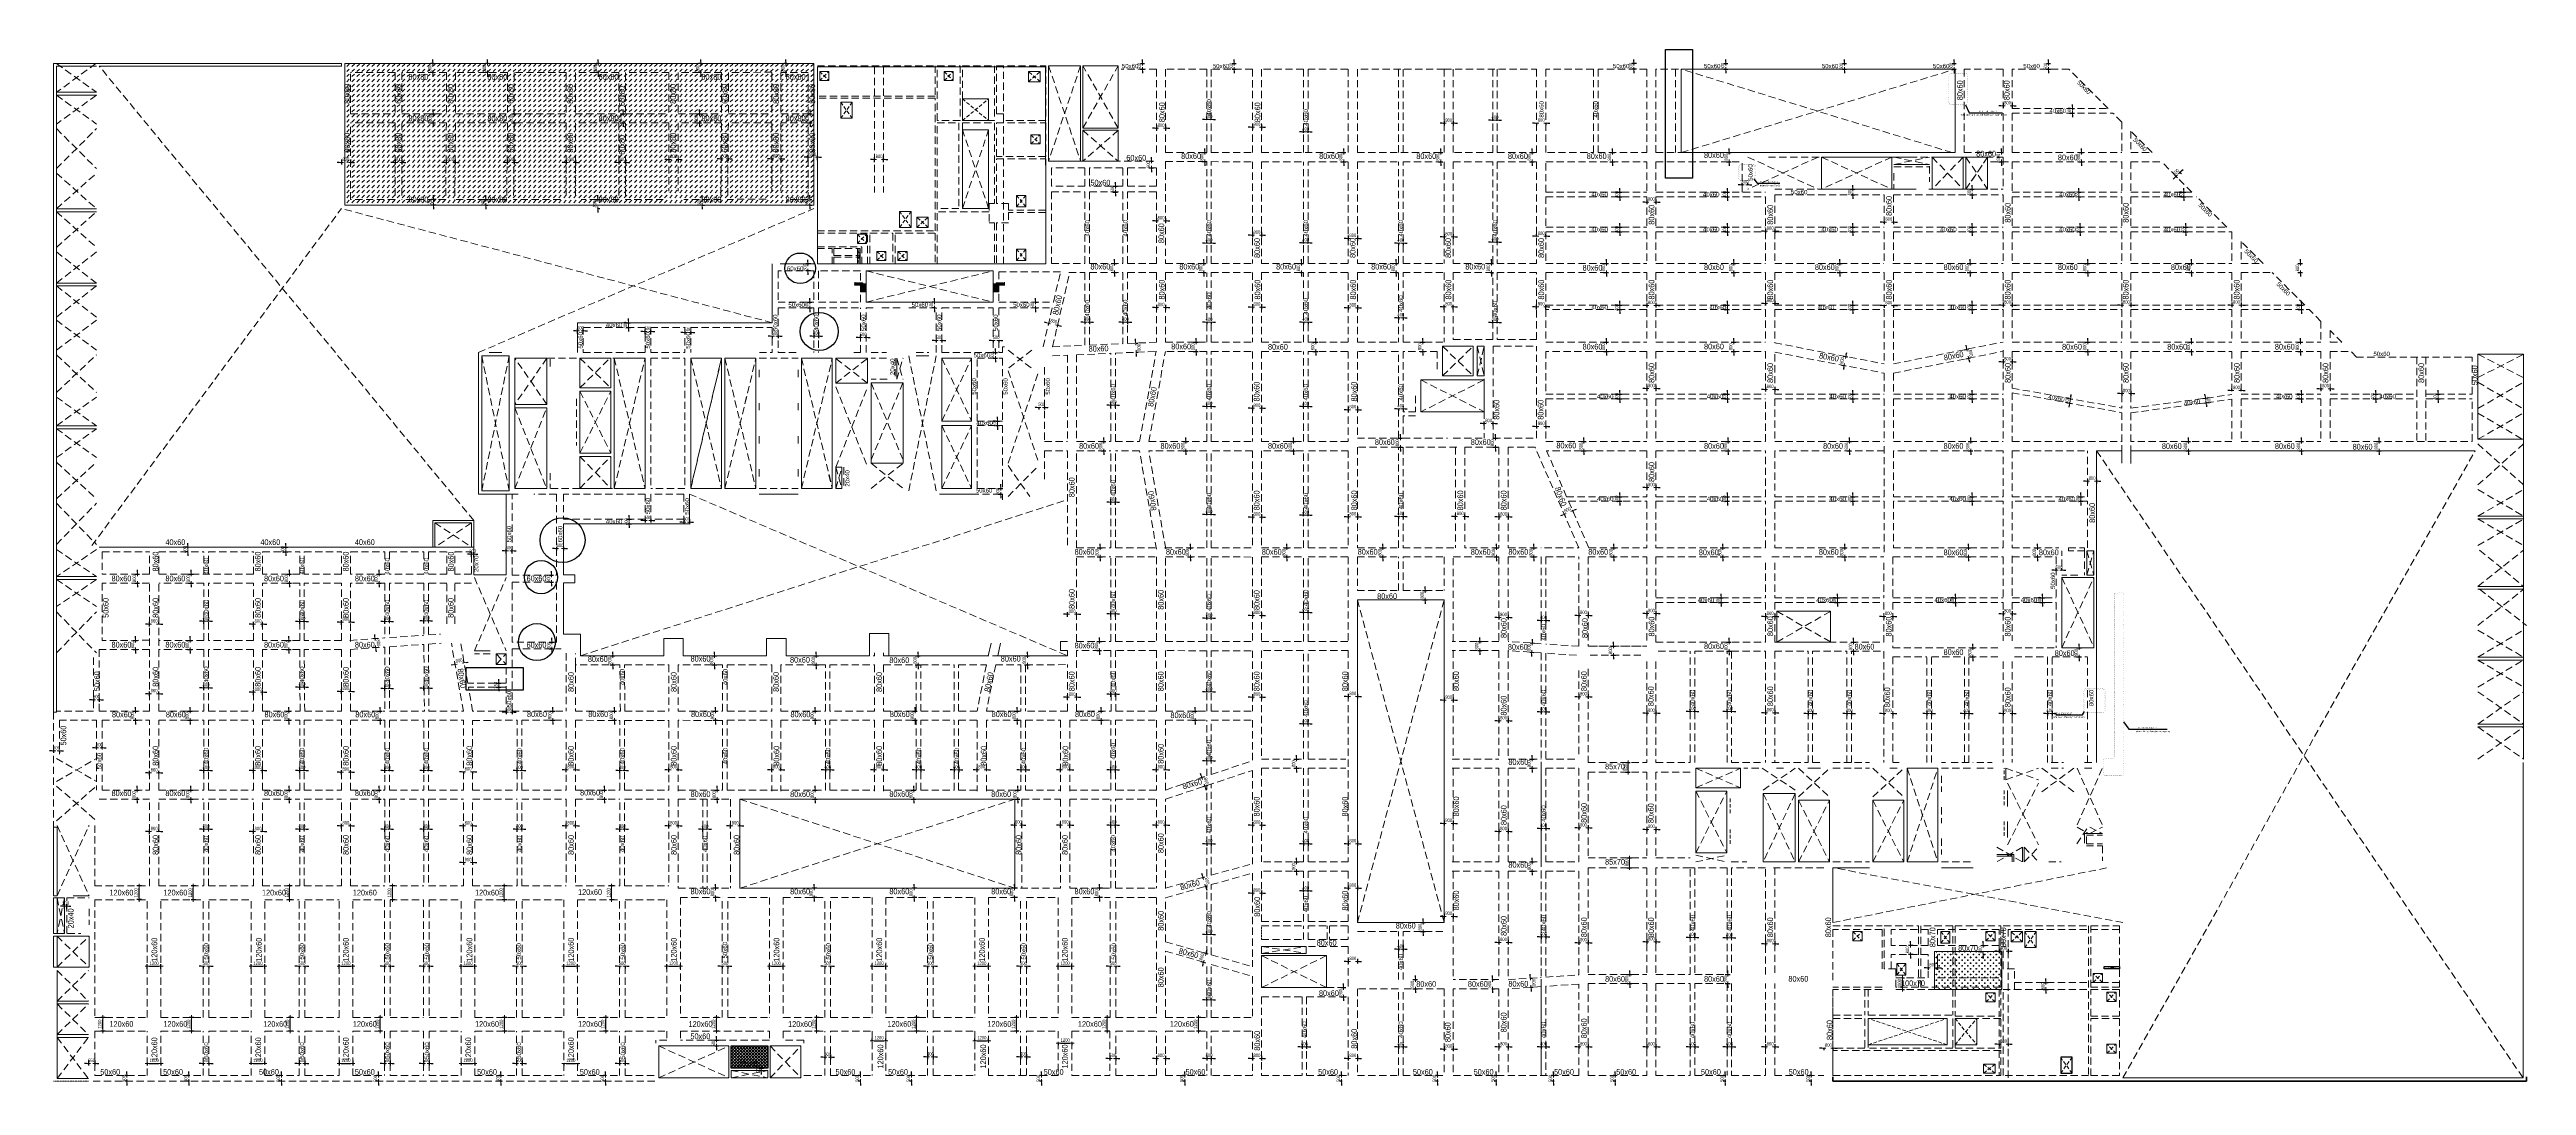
# Model space of a CAD drawing. Header units: millimetres. Extents: x 40 to 217000, y 40 to 90716.
import ezdxf
from ezdxf.enums import TextEntityAlignment as Align

# ---------------------------------------------------------------- set-up
doc = ezdxf.new("R2010")
doc.units = ezdxf.units.MM
doc.header["$MEASUREMENT"] = 0
doc.header["$PDMODE"] = 1
doc.linetypes.add('DASHED2', pattern=[9.525, 6.35, -3.175])
doc.linetypes.add('HIDDEN2', pattern=[4.7625, 3.175, -1.5875])
doc.layers.get('Defpoints').update_dxf_attribs({"lineweight": 9})
for name, color, linetype in [('A-251', 251, 'Continuous'), ('GRATING', 2, 'Continuous'), ('NDC. KT Dam', 42, 'Continuous'), ('REV12021-05-17 MAY', 230, 'Continuous'), ('X-COL-B3$0$A-CON', 2, 'Continuous')]:
    doc.layers.add(name, color=color, linetype=linetype)
for name, color, linetype, lineweight in [('C1', 20, 'Continuous', 35), ('NDC_S_BEAM', 3, 'HIDDEN2', 20), ('NDC_S_DIM', 1, 'Continuous', 15), ('NDC_S_HATCH MATERIAL', 8, 'Continuous', 9), ('NDC_S_OPENING', 9, 'DASHED2', 13), ('NDC_S_SLAB', 2, 'Continuous', 20)]:
    doc.layers.add(name, color=color, linetype=linetype, lineweight=lineweight)
doc.layers.add('Kich thuoc dam diml', color=230, linetype='Continuous', plot=False)
doc.styles.add('ARIAL', font='arial.ttf', dxfattribs={"width": 0.8})
doc.styles.add('NDC_DIM', font='', dxfattribs={"width": 0.75})
doc.styles.get('NDC_DIM').set_extended_font_data('Dotum')
doc.dimstyles.new('NDC_dim_100', dxfattribs={"dimscale": 120, "dimtxt": 2.5, "dimasz": 1.5, "dimexe": 1.5, "dimexo": 2.5, "dimgap": 1, "dimtad": 1, "dimdec": 0, "dimzin": 0, "dimdsep": 46, "dimtxsty": 'NDC_DIM', "dimblk": 'DIMMARK', "dimcen": 0.09, "dimdle": 1.2, "dimclrd": 1, "dimclre": 1, "dimclrt": 3, "dimadec": 0, "dimazin": 0, "dimtfac": 1, "dimtdec": 0, "dimtix": 1, "dimtofl": 0, "dimtmove": 0, "dimatfit": 3, "dimfxl": 0, "dimtolj": 1, "dimtzin": 0, "dimarcsym": 0})

# ---------------------------------------------------------------- blocks, each defined once
blk = doc.blocks.new('DIMMARK')
at = {"layer": 'NDC_S_DIM', "color": 1}
blk.add_line((-1.5, 0), (1, 0), dxfattribs=at)
at = {"layer": 'NDC_S_DIM', "color": 2, "const_width": 0.1}
blk.add_lwpolyline([(-0.4, -0.4), (0.4, 0.4)], dxfattribs=at)
blk = doc.blocks.new('*D1164')
at = {"layer": 'Defpoints', "color": 0, "transparency": 16777216}
for p in [(8600, 9952), (9800, 10466), (9800, 9952)]:
    blk.add_point(p, dxfattribs=at)
at = {"layer": 'Kich thuoc dam diml', "color": 1, "lineweight": -2, "transparency": 16777216}
for p, q in [((8600, 10252), (8600, 10646)), ((8780, 10466), (9620, 10466)), ((9800, 10252), (9800, 10646))]:
    blk.add_line(p, q, dxfattribs=at)
at = {"layer": 'Kich thuoc dam diml', "color": 1, "lineweight": -2, "transparency": 16777216, "xscale": 180, "yscale": 180, "zscale": 180, "rotation": 180}
blk.add_blockref('DIMMARK', (8600, 10466), dxfattribs=at)
at = {"layer": 'Kich thuoc dam diml', "color": 1, "lineweight": -2, "transparency": 16777216, "xscale": 180, "yscale": 180, "zscale": 180}
blk.add_blockref('DIMMARK', (9800, 10466), dxfattribs=at)
at = {"layer": 'Kich thuoc dam diml', "color": 3, "transparency": 16777216, "insert": (9200, 10736), "char_height": 300, "attachment_point": 5, "style": 'NDC_DIM'}
blk.add_mtext('\\A1;1200', dxfattribs=at)
blk = doc.blocks.new('*D1165')
at = {"layer": 'Defpoints', "color": 0, "transparency": 16777216}
for p in [(13500, 10585), (14000, 10585), (14000, 10466)]:
    blk.add_point(p, dxfattribs=at)
at = {"layer": 'Kich thuoc dam diml', "color": 1, "lineweight": -2, "transparency": 16777216}
for p, q in [((13320, 10466), (13140, 10466)), ((13500, 10466), (13500, 10286)), ((14000, 10466), (14000, 10286)), ((14180, 10466), (14360, 10466))]:
    blk.add_line(p, q, dxfattribs=at)
at = {"layer": 'Kich thuoc dam diml', "color": 1, "lineweight": -2, "transparency": 16777216, "xscale": 180, "yscale": 180, "zscale": 180}
blk.add_blockref('DIMMARK', (13500, 10466), dxfattribs=at)
at = {"layer": 'Kich thuoc dam diml', "color": 1, "lineweight": -2, "transparency": 16777216, "xscale": 180, "yscale": 180, "zscale": 180, "rotation": 180}
blk.add_blockref('DIMMARK', (14000, 10466), dxfattribs=at)
at = {"layer": 'Kich thuoc dam diml', "color": 3, "transparency": 16777216, "insert": (13750, 10736), "char_height": 300, "attachment_point": 5, "style": 'NDC_DIM'}
blk.add_mtext('\\A1;500', dxfattribs=at)
blk = doc.blocks.new('*D1166')
at = {"layer": 'Defpoints', "color": 0, "transparency": 16777216}
for p in [(17700, 9952), (18900, 10466), (18900, 9952)]:
    blk.add_point(p, dxfattribs=at)
at = {"layer": 'Kich thuoc dam diml', "color": 1, "lineweight": -2, "transparency": 16777216}
for p, q in [((17700, 10252), (17700, 10646)), ((17880, 10466), (18720, 10466)), ((18900, 10252), (18900, 10646))]:
    blk.add_line(p, q, dxfattribs=at)
at = {"layer": 'Kich thuoc dam diml', "color": 1, "lineweight": -2, "transparency": 16777216, "xscale": 180, "yscale": 180, "zscale": 180, "rotation": 180}
blk.add_blockref('DIMMARK', (17700, 10466), dxfattribs=at)
at = {"layer": 'Kich thuoc dam diml', "color": 1, "lineweight": -2, "transparency": 16777216, "xscale": 180, "yscale": 180, "zscale": 180}
blk.add_blockref('DIMMARK', (18900, 10466), dxfattribs=at)
at = {"layer": 'Kich thuoc dam diml', "color": 3, "transparency": 16777216, "insert": (18300, 10736), "char_height": 300, "attachment_point": 5, "style": 'NDC_DIM'}
blk.add_mtext('\\A1;1200', dxfattribs=at)
blk = doc.blocks.new('*D1167')
at = {"layer": 'Defpoints', "color": 0, "transparency": 16777216}
for p in [(25400, 9952), (26600, 10466), (26600, 9952)]:
    blk.add_point(p, dxfattribs=at)
at = {"layer": 'Kich thuoc dam diml', "color": 1, "lineweight": -2, "transparency": 16777216}
for p, q in [((25400, 10252), (25400, 10646)), ((25580, 10466), (26420, 10466)), ((26600, 10252), (26600, 10646))]:
    blk.add_line(p, q, dxfattribs=at)
at = {"layer": 'Kich thuoc dam diml', "color": 1, "lineweight": -2, "transparency": 16777216, "xscale": 180, "yscale": 180, "zscale": 180, "rotation": 180}
blk.add_blockref('DIMMARK', (25400, 10466), dxfattribs=at)
at = {"layer": 'Kich thuoc dam diml', "color": 1, "lineweight": -2, "transparency": 16777216, "xscale": 180, "yscale": 180, "zscale": 180}
blk.add_blockref('DIMMARK', (26600, 10466), dxfattribs=at)
at = {"layer": 'Kich thuoc dam diml', "color": 3, "transparency": 16777216, "insert": (26000, 10736), "char_height": 300, "attachment_point": 5, "style": 'NDC_DIM'}
blk.add_mtext('\\A1;1200', dxfattribs=at)
blk = doc.blocks.new('*D1168')
at = {"layer": 'Defpoints', "color": 0, "transparency": 16777216}
for p in [(36100, 9952), (37300, 10466), (37300, 9952)]:
    blk.add_point(p, dxfattribs=at)
at = {"layer": 'Kich thuoc dam diml', "color": 1, "lineweight": -2, "transparency": 16777216}
for p, q in [((36100, 10252), (36100, 10646)), ((36280, 10466), (37120, 10466)), ((37300, 10252), (37300, 10646))]:
    blk.add_line(p, q, dxfattribs=at)
at = {"layer": 'Kich thuoc dam diml', "color": 1, "lineweight": -2, "transparency": 16777216, "xscale": 180, "yscale": 180, "zscale": 180, "rotation": 180}
blk.add_blockref('DIMMARK', (36100, 10466), dxfattribs=at)
at = {"layer": 'Kich thuoc dam diml', "color": 1, "lineweight": -2, "transparency": 16777216, "xscale": 180, "yscale": 180, "zscale": 180}
blk.add_blockref('DIMMARK', (37300, 10466), dxfattribs=at)
at = {"layer": 'Kich thuoc dam diml', "color": 3, "transparency": 16777216, "insert": (36700, 10736), "char_height": 300, "attachment_point": 5, "style": 'NDC_DIM'}
blk.add_mtext('\\A1;1200', dxfattribs=at)
blk = doc.blocks.new('*D1169')
at = {"layer": 'Defpoints', "color": 0, "transparency": 16777216}
for p in [(45100, 9952), (46300, 10466), (46300, 9952)]:
    blk.add_point(p, dxfattribs=at)
at = {"layer": 'Kich thuoc dam diml', "color": 1, "lineweight": -2, "transparency": 16777216}
for p, q in [((45100, 10252), (45100, 10646)), ((45280, 10466), (46120, 10466)), ((46300, 10252), (46300, 10646))]:
    blk.add_line(p, q, dxfattribs=at)
at = {"layer": 'Kich thuoc dam diml', "color": 1, "lineweight": -2, "transparency": 16777216, "xscale": 180, "yscale": 180, "zscale": 180, "rotation": 180}
blk.add_blockref('DIMMARK', (45100, 10466), dxfattribs=at)
at = {"layer": 'Kich thuoc dam diml', "color": 1, "lineweight": -2, "transparency": 16777216, "xscale": 180, "yscale": 180, "zscale": 180}
blk.add_blockref('DIMMARK', (46300, 10466), dxfattribs=at)
at = {"layer": 'Kich thuoc dam diml', "color": 3, "transparency": 16777216, "insert": (45700, 10736), "char_height": 300, "attachment_point": 5, "style": 'NDC_DIM'}
blk.add_mtext('\\A1;1200', dxfattribs=at)
blk = doc.blocks.new('*D1170')
at = {"layer": 'Defpoints', "color": 0, "transparency": 16777216}
for p in [(54100, 9952), (55300, 10466), (55300, 9952)]:
    blk.add_point(p, dxfattribs=at)
at = {"layer": 'Kich thuoc dam diml', "color": 1, "lineweight": -2, "transparency": 16777216}
for p, q in [((54100, 10252), (54100, 10646)), ((54280, 10466), (55120, 10466)), ((55300, 10252), (55300, 10646))]:
    blk.add_line(p, q, dxfattribs=at)
at = {"layer": 'Kich thuoc dam diml', "color": 1, "lineweight": -2, "transparency": 16777216, "xscale": 180, "yscale": 180, "zscale": 180, "rotation": 180}
blk.add_blockref('DIMMARK', (54100, 10466), dxfattribs=at)
at = {"layer": 'Kich thuoc dam diml', "color": 1, "lineweight": -2, "transparency": 16777216, "xscale": 180, "yscale": 180, "zscale": 180}
blk.add_blockref('DIMMARK', (55300, 10466), dxfattribs=at)
at = {"layer": 'Kich thuoc dam diml', "color": 3, "transparency": 16777216, "insert": (54700, 10736), "char_height": 300, "attachment_point": 5, "style": 'NDC_DIM'}
blk.add_mtext('\\A1;1200', dxfattribs=at)
blk = doc.blocks.new('*D1171')
at = {"layer": 'Defpoints', "color": 0, "transparency": 16777216}
for p in [(63100, 9952), (64300, 10466), (64300, 9952)]:
    blk.add_point(p, dxfattribs=at)
at = {"layer": 'Kich thuoc dam diml', "color": 1, "lineweight": -2, "transparency": 16777216}
for p, q in [((63100, 10252), (63100, 10646)), ((63280, 10466), (64120, 10466)), ((64300, 10252), (64300, 10646))]:
    blk.add_line(p, q, dxfattribs=at)
at = {"layer": 'Kich thuoc dam diml', "color": 1, "lineweight": -2, "transparency": 16777216, "xscale": 180, "yscale": 180, "zscale": 180, "rotation": 180}
blk.add_blockref('DIMMARK', (63100, 10466), dxfattribs=at)
at = {"layer": 'Kich thuoc dam diml', "color": 1, "lineweight": -2, "transparency": 16777216, "xscale": 180, "yscale": 180, "zscale": 180}
blk.add_blockref('DIMMARK', (64300, 10466), dxfattribs=at)
at = {"layer": 'Kich thuoc dam diml', "color": 3, "transparency": 16777216, "insert": (63700, 10736), "char_height": 300, "attachment_point": 5, "style": 'NDC_DIM'}
blk.add_mtext('\\A1;1200', dxfattribs=at)
blk = doc.blocks.new('*D1172')
at = {"layer": 'Defpoints', "color": 0, "transparency": 16777216}
for p in [(72100, 9952), (73300, 10466), (73300, 9952)]:
    blk.add_point(p, dxfattribs=at)
at = {"layer": 'Kich thuoc dam diml', "color": 1, "lineweight": -2, "transparency": 16777216}
for p, q in [((72100, 10252), (72100, 10646)), ((72280, 10466), (73120, 10466)), ((73300, 10252), (73300, 10646))]:
    blk.add_line(p, q, dxfattribs=at)
at = {"layer": 'Kich thuoc dam diml', "color": 1, "lineweight": -2, "transparency": 16777216, "xscale": 180, "yscale": 180, "zscale": 180, "rotation": 180}
blk.add_blockref('DIMMARK', (72100, 10466), dxfattribs=at)
at = {"layer": 'Kich thuoc dam diml', "color": 1, "lineweight": -2, "transparency": 16777216, "xscale": 180, "yscale": 180, "zscale": 180}
blk.add_blockref('DIMMARK', (73300, 10466), dxfattribs=at)
at = {"layer": 'Kich thuoc dam diml', "color": 3, "transparency": 16777216, "insert": (72700, 10736), "char_height": 300, "attachment_point": 5, "style": 'NDC_DIM'}
blk.add_mtext('\\A1;1200', dxfattribs=at)
blk = doc.blocks.new('*D1173')
at = {"layer": 'Defpoints', "color": 0, "transparency": 16777216}
for p in [(81100, 9952), (82300, 10466), (82300, 9952)]:
    blk.add_point(p, dxfattribs=at)
at = {"layer": 'Kich thuoc dam diml', "color": 1, "lineweight": -2, "transparency": 16777216}
for p, q in [((81100, 10252), (81100, 10646)), ((81280, 10466), (82120, 10466)), ((82300, 10252), (82300, 10646))]:
    blk.add_line(p, q, dxfattribs=at)
at = {"layer": 'Kich thuoc dam diml', "color": 1, "lineweight": -2, "transparency": 16777216, "xscale": 180, "yscale": 180, "zscale": 180, "rotation": 180}
blk.add_blockref('DIMMARK', (81100, 10466), dxfattribs=at)
at = {"layer": 'Kich thuoc dam diml', "color": 1, "lineweight": -2, "transparency": 16777216, "xscale": 180, "yscale": 180, "zscale": 180}
blk.add_blockref('DIMMARK', (82300, 10466), dxfattribs=at)
at = {"layer": 'Kich thuoc dam diml', "color": 3, "transparency": 16777216, "insert": (81700, 10736), "char_height": 300, "attachment_point": 5, "style": 'NDC_DIM'}
blk.add_mtext('\\A1;1200', dxfattribs=at)
blk = doc.blocks.new('*D1174')
at = {"layer": 'Defpoints', "color": 0, "transparency": 16777216}
for p in [(88400, 9952), (89600, 10466), (89600, 9952)]:
    blk.add_point(p, dxfattribs=at)
at = {"layer": 'Kich thuoc dam diml', "color": 1, "lineweight": -2, "transparency": 16777216}
for p, q in [((88400, 10252), (88400, 10646)), ((88580, 10466), (89420, 10466)), ((89600, 10252), (89600, 10646))]:
    blk.add_line(p, q, dxfattribs=at)
at = {"layer": 'Kich thuoc dam diml', "color": 1, "lineweight": -2, "transparency": 16777216, "xscale": 180, "yscale": 180, "zscale": 180, "rotation": 180}
blk.add_blockref('DIMMARK', (88400, 10466), dxfattribs=at)
at = {"layer": 'Kich thuoc dam diml', "color": 1, "lineweight": -2, "transparency": 16777216, "xscale": 180, "yscale": 180, "zscale": 180}
blk.add_blockref('DIMMARK', (89600, 10466), dxfattribs=at)
at = {"layer": 'Kich thuoc dam diml', "color": 3, "transparency": 16777216, "insert": (89000, 10736), "char_height": 300, "attachment_point": 5, "style": 'NDC_DIM'}
blk.add_mtext('\\A1;1200', dxfattribs=at)
blk = doc.blocks.new('*D1175')
at = {"layer": 'Defpoints', "color": 0, "transparency": 16777216}
for p in [(21900, 10585), (22400, 10585), (22400, 10466)]:
    blk.add_point(p, dxfattribs=at)
at = {"layer": 'Kich thuoc dam diml', "color": 1, "lineweight": -2, "transparency": 16777216}
for p, q in [((21720, 10466), (21540, 10466)), ((21900, 10466), (21900, 10286)), ((22400, 10466), (22400, 10286)), ((22580, 10466), (22760, 10466))]:
    blk.add_line(p, q, dxfattribs=at)
at = {"layer": 'Kich thuoc dam diml', "color": 1, "lineweight": -2, "transparency": 16777216, "xscale": 180, "yscale": 180, "zscale": 180}
blk.add_blockref('DIMMARK', (21900, 10466), dxfattribs=at)
at = {"layer": 'Kich thuoc dam diml', "color": 1, "lineweight": -2, "transparency": 16777216, "xscale": 180, "yscale": 180, "zscale": 180, "rotation": 180}
blk.add_blockref('DIMMARK', (22400, 10466), dxfattribs=at)
at = {"layer": 'Kich thuoc dam diml', "color": 3, "transparency": 16777216, "insert": (22150, 10736), "char_height": 300, "attachment_point": 5, "style": 'NDC_DIM'}
blk.add_mtext('\\A1;500', dxfattribs=at)
blk = doc.blocks.new('*D1186')
at = {"layer": 'Defpoints', "color": 0, "transparency": 16777216}
for p in [(29367, 10585), (29867, 10585), (29867, 10466)]:
    blk.add_point(p, dxfattribs=at)
at = {"layer": 'Kich thuoc dam diml', "color": 1, "lineweight": -2, "transparency": 16777216}
for p, q in [((29187, 10466), (29007, 10466)), ((29367, 10466), (29367, 10286)), ((29867, 10466), (29867, 10286)), ((30047, 10466), (30227, 10466))]:
    blk.add_line(p, q, dxfattribs=at)
at = {"layer": 'Kich thuoc dam diml', "color": 1, "lineweight": -2, "transparency": 16777216, "xscale": 180, "yscale": 180, "zscale": 180}
blk.add_blockref('DIMMARK', (29367, 10466), dxfattribs=at)
at = {"layer": 'Kich thuoc dam diml', "color": 1, "lineweight": -2, "transparency": 16777216, "xscale": 180, "yscale": 180, "zscale": 180, "rotation": 180}
blk.add_blockref('DIMMARK', (29867, 10466), dxfattribs=at)
at = {"layer": 'Kich thuoc dam diml', "color": 3, "transparency": 16777216, "insert": (29617, 10736), "char_height": 300, "attachment_point": 5, "style": 'NDC_DIM'}
blk.add_mtext('\\A1;500', dxfattribs=at)
blk = doc.blocks.new('*D1187')
at = {"layer": 'Defpoints', "color": 0, "transparency": 16777216}
for p in [(32783, 10585), (33283, 10585), (33283, 10466)]:
    blk.add_point(p, dxfattribs=at)
at = {"layer": 'Kich thuoc dam diml', "color": 1, "lineweight": -2, "transparency": 16777216}
for p, q in [((32603, 10466), (32423, 10466)), ((32783, 10466), (32783, 10286)), ((33283, 10466), (33283, 10286)), ((33463, 10466), (33643, 10466))]:
    blk.add_line(p, q, dxfattribs=at)
at = {"layer": 'Kich thuoc dam diml', "color": 1, "lineweight": -2, "transparency": 16777216, "xscale": 180, "yscale": 180, "zscale": 180}
blk.add_blockref('DIMMARK', (32783, 10466), dxfattribs=at)
at = {"layer": 'Kich thuoc dam diml', "color": 1, "lineweight": -2, "transparency": 16777216, "xscale": 180, "yscale": 180, "zscale": 180, "rotation": 180}
blk.add_blockref('DIMMARK', (33283, 10466), dxfattribs=at)
at = {"layer": 'Kich thuoc dam diml', "color": 3, "transparency": 16777216, "insert": (33033, 10736), "char_height": 300, "attachment_point": 5, "style": 'NDC_DIM'}
blk.add_mtext('\\A1;500', dxfattribs=at)
blk = doc.blocks.new('*D1188')
at = {"layer": 'Defpoints', "color": 0, "transparency": 16777216}
for p in [(49950, 10585), (50450, 10585), (50450, 10466)]:
    blk.add_point(p, dxfattribs=at)
at = {"layer": 'Kich thuoc dam diml', "color": 1, "lineweight": -2, "transparency": 16777216}
for p, q in [((49770, 10466), (49590, 10466)), ((49950, 10466), (49950, 10286)), ((50450, 10466), (50450, 10286)), ((50630, 10466), (50810, 10466))]:
    blk.add_line(p, q, dxfattribs=at)
at = {"layer": 'Kich thuoc dam diml', "color": 1, "lineweight": -2, "transparency": 16777216, "xscale": 180, "yscale": 180, "zscale": 180}
blk.add_blockref('DIMMARK', (49950, 10466), dxfattribs=at)
at = {"layer": 'Kich thuoc dam diml', "color": 1, "lineweight": -2, "transparency": 16777216, "xscale": 180, "yscale": 180, "zscale": 180, "rotation": 180}
blk.add_blockref('DIMMARK', (50450, 10466), dxfattribs=at)
at = {"layer": 'Kich thuoc dam diml', "color": 3, "transparency": 16777216, "insert": (50200, 10736), "char_height": 300, "attachment_point": 5, "style": 'NDC_DIM'}
blk.add_mtext('\\A1;500', dxfattribs=at)
blk = doc.blocks.new('*D1189')
at = {"layer": 'Defpoints', "color": 0, "transparency": 16777216}
for p in [(58950, 10585), (59450, 10585), (59450, 10466)]:
    blk.add_point(p, dxfattribs=at)
at = {"layer": 'Kich thuoc dam diml', "color": 1, "lineweight": -2, "transparency": 16777216}
for p, q in [((58770, 10466), (58590, 10466)), ((58950, 10466), (58950, 10286)), ((59450, 10466), (59450, 10286)), ((59630, 10466), (59810, 10466))]:
    blk.add_line(p, q, dxfattribs=at)
at = {"layer": 'Kich thuoc dam diml', "color": 1, "lineweight": -2, "transparency": 16777216, "xscale": 180, "yscale": 180, "zscale": 180}
blk.add_blockref('DIMMARK', (58950, 10466), dxfattribs=at)
at = {"layer": 'Kich thuoc dam diml', "color": 1, "lineweight": -2, "transparency": 16777216, "xscale": 180, "yscale": 180, "zscale": 180, "rotation": 180}
blk.add_blockref('DIMMARK', (59450, 10466), dxfattribs=at)
at = {"layer": 'Kich thuoc dam diml', "color": 3, "transparency": 16777216, "insert": (59200, 10736), "char_height": 300, "attachment_point": 5, "style": 'NDC_DIM'}
blk.add_mtext('\\A1;500', dxfattribs=at)
blk = doc.blocks.new('*D1190')
at = {"layer": 'Defpoints', "color": 0, "transparency": 16777216}
for p in [(67950, 10585), (68450, 10585), (68450, 10466)]:
    blk.add_point(p, dxfattribs=at)
at = {"layer": 'Kich thuoc dam diml', "color": 1, "lineweight": -2, "transparency": 16777216}
for p, q in [((67770, 10466), (67590, 10466)), ((67950, 10466), (67950, 10286)), ((68450, 10466), (68450, 10286)), ((68630, 10466), (68810, 10466))]:
    blk.add_line(p, q, dxfattribs=at)
at = {"layer": 'Kich thuoc dam diml', "color": 1, "lineweight": -2, "transparency": 16777216, "xscale": 180, "yscale": 180, "zscale": 180}
blk.add_blockref('DIMMARK', (67950, 10466), dxfattribs=at)
at = {"layer": 'Kich thuoc dam diml', "color": 1, "lineweight": -2, "transparency": 16777216, "xscale": 180, "yscale": 180, "zscale": 180, "rotation": 180}
blk.add_blockref('DIMMARK', (68450, 10466), dxfattribs=at)
at = {"layer": 'Kich thuoc dam diml', "color": 3, "transparency": 16777216, "insert": (68200, 10736), "char_height": 300, "attachment_point": 5, "style": 'NDC_DIM'}
blk.add_mtext('\\A1;500', dxfattribs=at)
blk = doc.blocks.new('*D1191')
at = {"layer": 'Defpoints', "color": 0, "transparency": 16777216}
for p in [(76950, 10585), (77450, 10585), (77450, 10466)]:
    blk.add_point(p, dxfattribs=at)
at = {"layer": 'Kich thuoc dam diml', "color": 1, "lineweight": -2, "transparency": 16777216}
for p, q in [((76770, 10466), (76590, 10466)), ((76950, 10466), (76950, 10286)), ((77450, 10466), (77450, 10286)), ((77630, 10466), (77810, 10466))]:
    blk.add_line(p, q, dxfattribs=at)
at = {"layer": 'Kich thuoc dam diml', "color": 1, "lineweight": -2, "transparency": 16777216, "xscale": 180, "yscale": 180, "zscale": 180}
blk.add_blockref('DIMMARK', (76950, 10466), dxfattribs=at)
at = {"layer": 'Kich thuoc dam diml', "color": 1, "lineweight": -2, "transparency": 16777216, "xscale": 180, "yscale": 180, "zscale": 180, "rotation": 180}
blk.add_blockref('DIMMARK', (77450, 10466), dxfattribs=at)
at = {"layer": 'Kich thuoc dam diml', "color": 3, "transparency": 16777216, "insert": (77200, 10736), "char_height": 300, "attachment_point": 5, "style": 'NDC_DIM'}
blk.add_mtext('\\A1;500', dxfattribs=at)
blk = doc.blocks.new('*D1192')
at = {"layer": 'Defpoints', "color": 0, "transparency": 16777216}
for p in [(85100, 10585), (85600, 10585), (85600, 10466)]:
    blk.add_point(p, dxfattribs=at)
at = {"layer": 'Kich thuoc dam diml', "color": 1, "lineweight": -2, "transparency": 16777216}
for p, q in [((84920, 10466), (84740, 10466)), ((85100, 10466), (85100, 10286)), ((85600, 10466), (85600, 10286)), ((85780, 10466), (85960, 10466))]:
    blk.add_line(p, q, dxfattribs=at)
at = {"layer": 'Kich thuoc dam diml', "color": 1, "lineweight": -2, "transparency": 16777216, "xscale": 180, "yscale": 180, "zscale": 180}
blk.add_blockref('DIMMARK', (85100, 10466), dxfattribs=at)
at = {"layer": 'Kich thuoc dam diml', "color": 1, "lineweight": -2, "transparency": 16777216, "xscale": 180, "yscale": 180, "zscale": 180, "rotation": 180}
blk.add_blockref('DIMMARK', (85600, 10466), dxfattribs=at)
at = {"layer": 'Kich thuoc dam diml', "color": 3, "transparency": 16777216, "insert": (85350, 10736), "char_height": 300, "attachment_point": 5, "style": 'NDC_DIM'}
blk.add_mtext('\\A1;500', dxfattribs=at)
blk = doc.blocks.new('*D1193')
at = {"layer": 'Defpoints', "color": 0, "transparency": 16777216}
for p in [(92950, 10585), (93450, 10585), (93450, 10466)]:
    blk.add_point(p, dxfattribs=at)
at = {"layer": 'Kich thuoc dam diml', "color": 1, "lineweight": -2, "transparency": 16777216}
for p, q in [((92770, 10466), (92590, 10466)), ((92950, 10466), (92950, 10286)), ((93450, 10466), (93450, 10286)), ((93630, 10466), (93810, 10466))]:
    blk.add_line(p, q, dxfattribs=at)
at = {"layer": 'Kich thuoc dam diml', "color": 1, "lineweight": -2, "transparency": 16777216, "xscale": 180, "yscale": 180, "zscale": 180}
blk.add_blockref('DIMMARK', (92950, 10466), dxfattribs=at)
at = {"layer": 'Kich thuoc dam diml', "color": 1, "lineweight": -2, "transparency": 16777216, "xscale": 180, "yscale": 180, "zscale": 180, "rotation": 180}
blk.add_blockref('DIMMARK', (93450, 10466), dxfattribs=at)
at = {"layer": 'Kich thuoc dam diml', "color": 3, "transparency": 16777216, "insert": (93200, 10736), "char_height": 300, "attachment_point": 5, "style": 'NDC_DIM'}
blk.add_mtext('\\A1;500', dxfattribs=at)
blk = doc.blocks.new('*D1176')
at = {"layer": 'Defpoints', "color": 0, "transparency": 16777216}
for p in [(4707, 6000), (5221, 6000), (5221, 4800)]:
    blk.add_point(p, dxfattribs=at)
at = {"layer": 'Kich thuoc dam diml', "color": 1, "lineweight": -2, "transparency": 16777216}
for p, q in [((4921, 6000), (4527, 6000)), ((4921, 4800), (4527, 4800)), ((4707, 4980), (4707, 5820))]:
    blk.add_line(p, q, dxfattribs=at)
at = {"layer": 'Kich thuoc dam diml', "color": 1, "lineweight": -2, "transparency": 16777216, "xscale": 180, "yscale": 180, "zscale": 180}
for p, rotation in [((4707, 6000), 90), ((4707, 4800), 270)]:
    blk.add_blockref('DIMMARK', p, dxfattribs=dict(at, rotation=rotation))
at = {"layer": 'Kich thuoc dam diml', "color": 3, "transparency": 16777216, "insert": (4437, 5400), "char_height": 300, "attachment_point": 5, "rotation": 90, "style": 'NDC_DIM'}
blk.add_mtext('\\A1;1200', dxfattribs=at)
blk = doc.blocks.new('*D1177')
at = {"layer": 'Defpoints', "color": 0, "transparency": 16777216}
for p in [(12462, 6000), (12976, 6000), (12976, 4800)]:
    blk.add_point(p, dxfattribs=at)
at = {"layer": 'Kich thuoc dam diml', "color": 1, "lineweight": -2, "transparency": 16777216}
for p, q in [((12676, 6000), (12282, 6000)), ((12676, 4800), (12282, 4800)), ((12462, 4980), (12462, 5820))]:
    blk.add_line(p, q, dxfattribs=at)
at = {"layer": 'Kich thuoc dam diml', "color": 1, "lineweight": -2, "transparency": 16777216, "xscale": 180, "yscale": 180, "zscale": 180}
for p, rotation in [((12462, 6000), 90), ((12462, 4800), 270)]:
    blk.add_blockref('DIMMARK', p, dxfattribs=dict(at, rotation=rotation))
at = {"layer": 'Kich thuoc dam diml', "color": 3, "transparency": 16777216, "insert": (12192, 5400), "char_height": 300, "attachment_point": 5, "rotation": 90, "style": 'NDC_DIM'}
blk.add_mtext('\\A1;1200', dxfattribs=at)
blk = doc.blocks.new('*D1178')
at = {"layer": 'Defpoints', "color": 0, "transparency": 16777216}
for p in [(21128, 6000), (21642, 6000), (21642, 4800)]:
    blk.add_point(p, dxfattribs=at)
at = {"layer": 'Kich thuoc dam diml', "color": 1, "lineweight": -2, "transparency": 16777216}
for p, q in [((21342, 6000), (20948, 6000)), ((21342, 4800), (20948, 4800)), ((21128, 4980), (21128, 5820))]:
    blk.add_line(p, q, dxfattribs=at)
at = {"layer": 'Kich thuoc dam diml', "color": 1, "lineweight": -2, "transparency": 16777216, "xscale": 180, "yscale": 180, "zscale": 180}
for p, rotation in [((21128, 6000), 90), ((21128, 4800), 270)]:
    blk.add_blockref('DIMMARK', p, dxfattribs=dict(at, rotation=rotation))
at = {"layer": 'Kich thuoc dam diml', "color": 3, "transparency": 16777216, "insert": (20858, 5400), "char_height": 300, "attachment_point": 5, "rotation": 90, "style": 'NDC_DIM'}
blk.add_mtext('\\A1;1200', dxfattribs=at)
blk = doc.blocks.new('*D1179')
at = {"layer": 'Defpoints', "color": 0, "transparency": 16777216}
for p in [(29005, 6000), (29519, 6000), (29519, 4800)]:
    blk.add_point(p, dxfattribs=at)
at = {"layer": 'Kich thuoc dam diml', "color": 1, "lineweight": -2, "transparency": 16777216}
for p, q in [((29219, 6000), (28825, 6000)), ((29219, 4800), (28825, 4800)), ((29005, 4980), (29005, 5820))]:
    blk.add_line(p, q, dxfattribs=at)
at = {"layer": 'Kich thuoc dam diml', "color": 1, "lineweight": -2, "transparency": 16777216, "xscale": 180, "yscale": 180, "zscale": 180}
for p, rotation in [((29005, 6000), 90), ((29005, 4800), 270)]:
    blk.add_blockref('DIMMARK', p, dxfattribs=dict(at, rotation=rotation))
at = {"layer": 'Kich thuoc dam diml', "color": 3, "transparency": 16777216, "insert": (28735, 5400), "char_height": 300, "attachment_point": 5, "rotation": 90, "style": 'NDC_DIM'}
blk.add_mtext('\\A1;1200', dxfattribs=at)
blk = doc.blocks.new('*D1180')
at = {"layer": 'Defpoints', "color": 0, "transparency": 16777216}
for p in [(39882, 6000), (40395, 6000), (40395, 4800)]:
    blk.add_point(p, dxfattribs=at)
at = {"layer": 'Kich thuoc dam diml', "color": 1, "lineweight": -2, "transparency": 16777216}
for p, q in [((40095, 6000), (39702, 6000)), ((40095, 4800), (39702, 4800)), ((39882, 4980), (39882, 5820))]:
    blk.add_line(p, q, dxfattribs=at)
at = {"layer": 'Kich thuoc dam diml', "color": 1, "lineweight": -2, "transparency": 16777216, "xscale": 180, "yscale": 180, "zscale": 180}
for p, rotation in [((39882, 6000), 90), ((39882, 4800), 270)]:
    blk.add_blockref('DIMMARK', p, dxfattribs=dict(at, rotation=rotation))
at = {"layer": 'Kich thuoc dam diml', "color": 3, "transparency": 16777216, "insert": (39612, 5400), "char_height": 300, "attachment_point": 5, "rotation": 90, "style": 'NDC_DIM'}
blk.add_mtext('\\A1;1200', dxfattribs=at)
blk = doc.blocks.new('*D1181')
at = {"layer": 'Defpoints', "color": 0, "transparency": 16777216}
for p in [(48756, 6000), (49270, 6000), (49270, 4800)]:
    blk.add_point(p, dxfattribs=at)
at = {"layer": 'Kich thuoc dam diml', "color": 1, "lineweight": -2, "transparency": 16777216}
for p, q in [((48970, 6000), (48576, 6000)), ((48970, 4800), (48576, 4800)), ((48756, 4980), (48756, 5820))]:
    blk.add_line(p, q, dxfattribs=at)
at = {"layer": 'Kich thuoc dam diml', "color": 1, "lineweight": -2, "transparency": 16777216, "xscale": 180, "yscale": 180, "zscale": 180}
for p, rotation in [((48756, 6000), 90), ((48756, 4800), 270)]:
    blk.add_blockref('DIMMARK', p, dxfattribs=dict(at, rotation=rotation))
at = {"layer": 'Kich thuoc dam diml', "color": 3, "transparency": 16777216, "insert": (48486, 5400), "char_height": 300, "attachment_point": 5, "rotation": 90, "style": 'NDC_DIM'}
blk.add_mtext('\\A1;1200', dxfattribs=at)
blk = doc.blocks.new('*D1182')
at = {"layer": 'Defpoints', "color": 0, "transparency": 16777216}
for p in [(58453, 6000), (58967, 6000), (58967, 4800)]:
    blk.add_point(p, dxfattribs=at)
at = {"layer": 'Kich thuoc dam diml', "color": 1, "lineweight": -2, "transparency": 16777216}
for p, q in [((58667, 6000), (58273, 6000)), ((58667, 4800), (58273, 4800)), ((58453, 4980), (58453, 5820))]:
    blk.add_line(p, q, dxfattribs=at)
at = {"layer": 'Kich thuoc dam diml', "color": 1, "lineweight": -2, "transparency": 16777216, "xscale": 180, "yscale": 180, "zscale": 180}
for p, rotation in [((58453, 6000), 90), ((58453, 4800), 270)]:
    blk.add_blockref('DIMMARK', p, dxfattribs=dict(at, rotation=rotation))
at = {"layer": 'Kich thuoc dam diml', "color": 3, "transparency": 16777216, "insert": (58183, 5400), "char_height": 300, "attachment_point": 5, "rotation": 90, "style": 'NDC_DIM'}
blk.add_mtext('\\A1;1200', dxfattribs=at)
blk = doc.blocks.new('*D1183')
at = {"layer": 'Defpoints', "color": 0, "transparency": 16777216}
for p in [(67233, 6000), (67747, 6000), (67747, 4800)]:
    blk.add_point(p, dxfattribs=at)
at = {"layer": 'Kich thuoc dam diml', "color": 1, "lineweight": -2, "transparency": 16777216}
for p, q in [((67447, 6000), (67053, 6000)), ((67447, 4800), (67053, 4800)), ((67233, 4980), (67233, 5820))]:
    blk.add_line(p, q, dxfattribs=at)
at = {"layer": 'Kich thuoc dam diml', "color": 1, "lineweight": -2, "transparency": 16777216, "xscale": 180, "yscale": 180, "zscale": 180}
for p, rotation in [((67233, 6000), 90), ((67233, 4800), 270)]:
    blk.add_blockref('DIMMARK', p, dxfattribs=dict(at, rotation=rotation))
at = {"layer": 'Kich thuoc dam diml', "color": 3, "transparency": 16777216, "insert": (66963, 5400), "char_height": 300, "attachment_point": 5, "rotation": 90, "style": 'NDC_DIM'}
blk.add_mtext('\\A1;1200', dxfattribs=at)
blk = doc.blocks.new('*D1184')
at = {"layer": 'Defpoints', "color": 0, "transparency": 16777216}
for p in [(75985, 6000), (76499, 6000), (76499, 4800)]:
    blk.add_point(p, dxfattribs=at)
at = {"layer": 'Kich thuoc dam diml', "color": 1, "lineweight": -2, "transparency": 16777216}
for p, q in [((76199, 6000), (75805, 6000)), ((76199, 4800), (75805, 4800)), ((75985, 4980), (75985, 5820))]:
    blk.add_line(p, q, dxfattribs=at)
at = {"layer": 'Kich thuoc dam diml', "color": 1, "lineweight": -2, "transparency": 16777216, "xscale": 180, "yscale": 180, "zscale": 180}
for p, rotation in [((75985, 6000), 90), ((75985, 4800), 270)]:
    blk.add_blockref('DIMMARK', p, dxfattribs=dict(at, rotation=rotation))
at = {"layer": 'Kich thuoc dam diml', "color": 3, "transparency": 16777216, "insert": (75715, 5400), "char_height": 300, "attachment_point": 5, "rotation": 90, "style": 'NDC_DIM'}
blk.add_mtext('\\A1;1200', dxfattribs=at)
blk = doc.blocks.new('*D1185')
at = {"layer": 'Defpoints', "color": 0, "transparency": 16777216}
for p in [(84741, 6000), (85255, 6000), (85255, 4800)]:
    blk.add_point(p, dxfattribs=at)
at = {"layer": 'Kich thuoc dam diml', "color": 1, "lineweight": -2, "transparency": 16777216}
for p, q in [((84955, 6000), (84561, 6000)), ((84955, 4800), (84561, 4800)), ((84741, 4980), (84741, 5820))]:
    blk.add_line(p, q, dxfattribs=at)
at = {"layer": 'Kich thuoc dam diml', "color": 1, "lineweight": -2, "transparency": 16777216, "xscale": 180, "yscale": 180, "zscale": 180}
for p, rotation in [((84741, 6000), 90), ((84741, 4800), 270)]:
    blk.add_blockref('DIMMARK', p, dxfattribs=dict(at, rotation=rotation))
at = {"layer": 'Kich thuoc dam diml', "color": 3, "transparency": 16777216, "insert": (84471, 5400), "char_height": 300, "attachment_point": 5, "rotation": 90, "style": 'NDC_DIM'}
blk.add_mtext('\\A1;1200', dxfattribs=at)
blk = doc.blocks.new('*D1194')
at = {"layer": 'Defpoints', "color": 0, "transparency": 16777216}
for p in [(92682, 6000), (93195, 6000), (93195, 4800)]:
    blk.add_point(p, dxfattribs=at)
at = {"layer": 'Kich thuoc dam diml', "color": 1, "lineweight": -2, "transparency": 16777216}
for p, q in [((92895, 6000), (92502, 6000)), ((92895, 4800), (92502, 4800)), ((92682, 4980), (92682, 5820))]:
    blk.add_line(p, q, dxfattribs=at)
at = {"layer": 'Kich thuoc dam diml', "color": 1, "lineweight": -2, "transparency": 16777216, "xscale": 180, "yscale": 180, "zscale": 180}
for p, rotation in [((92682, 6000), 90), ((92682, 4800), 270)]:
    blk.add_blockref('DIMMARK', p, dxfattribs=dict(at, rotation=rotation))
at = {"layer": 'Kich thuoc dam diml', "color": 3, "transparency": 16777216, "insert": (92412, 5400), "char_height": 300, "attachment_point": 5, "rotation": 90, "style": 'NDC_DIM'}
blk.add_mtext('\\A1;1200', dxfattribs=at)
blk = doc.blocks.new('*D1195')
at = {"layer": 'Defpoints', "color": 0, "transparency": 16777216}
for p in [(100683, 6000), (101197, 6000), (101197, 4800)]:
    blk.add_point(p, dxfattribs=at)
at = {"layer": 'Kich thuoc dam diml', "color": 1, "lineweight": -2, "transparency": 16777216}
for p, q in [((100897, 6000), (100503, 6000)), ((100897, 4800), (100503, 4800)), ((100683, 4980), (100683, 5820))]:
    blk.add_line(p, q, dxfattribs=at)
at = {"layer": 'Kich thuoc dam diml', "color": 1, "lineweight": -2, "transparency": 16777216, "xscale": 180, "yscale": 180, "zscale": 180}
for p, rotation in [((100683, 6000), 90), ((100683, 4800), 270)]:
    blk.add_blockref('DIMMARK', p, dxfattribs=dict(at, rotation=rotation))
at = {"layer": 'Kich thuoc dam diml', "color": 3, "transparency": 16777216, "insert": (100413, 5400), "char_height": 300, "attachment_point": 5, "rotation": 90, "style": 'NDC_DIM'}
blk.add_mtext('\\A1;1200', dxfattribs=at)
blk = doc.blocks.new('*D1196')
at = {"layer": 'Defpoints', "color": 0, "transparency": 16777216}
for p in [(12627, 17499), (13141, 17499), (13141, 16299)]:
    blk.add_point(p, dxfattribs=at)
at = {"layer": 'Kich thuoc dam diml', "color": 1, "lineweight": -2, "transparency": 16777216}
for p, q in [((12841, 17499), (12447, 17499)), ((12841, 16299), (12447, 16299)), ((12627, 16479), (12627, 17319))]:
    blk.add_line(p, q, dxfattribs=at)
at = {"layer": 'Kich thuoc dam diml', "color": 1, "lineweight": -2, "transparency": 16777216, "xscale": 180, "yscale": 180, "zscale": 180}
for p, rotation in [((12627, 17499), 90), ((12627, 16299), 270)]:
    blk.add_blockref('DIMMARK', p, dxfattribs=dict(at, rotation=rotation))
at = {"layer": 'Kich thuoc dam diml', "color": 3, "transparency": 16777216, "insert": (12357, 16899), "char_height": 300, "attachment_point": 5, "rotation": 90, "style": 'NDC_DIM'}
blk.add_mtext('\\A1;1200', dxfattribs=at)
blk = doc.blocks.new('*D1197')
at = {"layer": 'Defpoints', "color": 0, "transparency": 16777216}
for p in [(7878, 17502), (8392, 17502), (8392, 16302)]:
    blk.add_point(p, dxfattribs=at)
at = {"layer": 'Kich thuoc dam diml', "color": 1, "lineweight": -2, "transparency": 16777216}
for p, q in [((8092, 17502), (7698, 17502)), ((8092, 16302), (7698, 16302)), ((7878, 16482), (7878, 17322))]:
    blk.add_line(p, q, dxfattribs=at)
at = {"layer": 'Kich thuoc dam diml', "color": 1, "lineweight": -2, "transparency": 16777216, "xscale": 180, "yscale": 180, "zscale": 180}
for p, rotation in [((7878, 17502), 90), ((7878, 16302), 270)]:
    blk.add_blockref('DIMMARK', p, dxfattribs=dict(at, rotation=rotation))
at = {"layer": 'Kich thuoc dam diml', "color": 3, "transparency": 16777216, "insert": (7608, 16902), "char_height": 300, "attachment_point": 5, "rotation": 90, "style": 'NDC_DIM'}
blk.add_mtext('\\A1;1200', dxfattribs=at)
blk = doc.blocks.new('*D1198')
at = {"layer": 'Defpoints', "color": 0, "transparency": 16777216}
for p in [(21065, 17499), (21578, 17499), (21578, 16299)]:
    blk.add_point(p, dxfattribs=at)
at = {"layer": 'Kich thuoc dam diml', "color": 1, "lineweight": -2, "transparency": 16777216}
for p, q in [((21278, 17499), (20885, 17499)), ((21278, 16299), (20885, 16299)), ((21065, 16479), (21065, 17319))]:
    blk.add_line(p, q, dxfattribs=at)
at = {"layer": 'Kich thuoc dam diml', "color": 1, "lineweight": -2, "transparency": 16777216, "xscale": 180, "yscale": 180, "zscale": 180}
for p, rotation in [((21065, 17499), 90), ((21065, 16299), 270)]:
    blk.add_blockref('DIMMARK', p, dxfattribs=dict(at, rotation=rotation))
at = {"layer": 'Kich thuoc dam diml', "color": 3, "transparency": 16777216, "insert": (20795, 16899), "char_height": 300, "attachment_point": 5, "rotation": 90, "style": 'NDC_DIM'}
blk.add_mtext('\\A1;1200', dxfattribs=at)
blk = doc.blocks.new('*D1199')
at = {"layer": 'Defpoints', "color": 0, "transparency": 16777216}
for p in [(30078, 17499), (30591, 17499), (30591, 16299)]:
    blk.add_point(p, dxfattribs=at)
at = {"layer": 'Kich thuoc dam diml', "color": 1, "lineweight": -2, "transparency": 16777216}
for p, q in [((30291, 17499), (29898, 17499)), ((30291, 16299), (29898, 16299)), ((30078, 16479), (30078, 17319))]:
    blk.add_line(p, q, dxfattribs=at)
at = {"layer": 'Kich thuoc dam diml', "color": 1, "lineweight": -2, "transparency": 16777216, "xscale": 180, "yscale": 180, "zscale": 180}
for p, rotation in [((30078, 17499), 90), ((30078, 16299), 270)]:
    blk.add_blockref('DIMMARK', p, dxfattribs=dict(at, rotation=rotation))
at = {"layer": 'Kich thuoc dam diml', "color": 3, "transparency": 16777216, "insert": (29808, 16899), "char_height": 300, "attachment_point": 5, "rotation": 90, "style": 'NDC_DIM'}
blk.add_mtext('\\A1;1200', dxfattribs=at)
blk = doc.blocks.new('*D1200')
at = {"layer": 'Defpoints', "color": 0, "transparency": 16777216}
for p in [(39876, 17499), (40390, 17499), (40390, 16299)]:
    blk.add_point(p, dxfattribs=at)
at = {"layer": 'Kich thuoc dam diml', "color": 1, "lineweight": -2, "transparency": 16777216}
for p, q in [((40090, 17499), (39696, 17499)), ((40090, 16299), (39696, 16299)), ((39876, 16479), (39876, 17319))]:
    blk.add_line(p, q, dxfattribs=at)
at = {"layer": 'Kich thuoc dam diml', "color": 1, "lineweight": -2, "transparency": 16777216, "xscale": 180, "yscale": 180, "zscale": 180}
for p, rotation in [((39876, 17499), 90), ((39876, 16299), 270)]:
    blk.add_blockref('DIMMARK', p, dxfattribs=dict(at, rotation=rotation))
at = {"layer": 'Kich thuoc dam diml', "color": 3, "transparency": 16777216, "insert": (39606, 16899), "char_height": 300, "attachment_point": 5, "rotation": 90, "style": 'NDC_DIM'}
blk.add_mtext('\\A1;1200', dxfattribs=at)
blk = doc.blocks.new('*D1201')
at = {"layer": 'Defpoints', "color": 0, "transparency": 16777216}
for p in [(49276, 17499), (49790, 17499), (49790, 16299)]:
    blk.add_point(p, dxfattribs=at)
at = {"layer": 'Kich thuoc dam diml', "color": 1, "lineweight": -2, "transparency": 16777216}
for p, q in [((49490, 17499), (49096, 17499)), ((49490, 16299), (49096, 16299)), ((49276, 16479), (49276, 17319))]:
    blk.add_line(p, q, dxfattribs=at)
at = {"layer": 'Kich thuoc dam diml', "color": 1, "lineweight": -2, "transparency": 16777216, "xscale": 180, "yscale": 180, "zscale": 180}
for p, rotation in [((49276, 17499), 90), ((49276, 16299), 270)]:
    blk.add_blockref('DIMMARK', p, dxfattribs=dict(at, rotation=rotation))
at = {"layer": 'Kich thuoc dam diml', "color": 3, "transparency": 16777216, "insert": (49006, 16899), "char_height": 300, "attachment_point": 5, "rotation": 90, "style": 'NDC_DIM'}
blk.add_mtext('\\A1;1200', dxfattribs=at)
blk = doc.blocks.new('*D1202')
at = {"layer": 'Defpoints', "color": 0, "transparency": 16777216}
for p in [(8800, 21743), (9600, 22257), (9600, 21956)]:
    blk.add_point(p, dxfattribs=at)
at = {"layer": 'Kich thuoc dam diml', "color": 1, "lineweight": -2, "transparency": 16777216}
for p, q in [((8620, 22257), (8440, 22257)), ((8800, 22043), (8800, 22437)), ((9600, 22256), (9600, 22437)), ((9780, 22257), (9960, 22257))]:
    blk.add_line(p, q, dxfattribs=at)
at = {"layer": 'Kich thuoc dam diml', "color": 1, "lineweight": -2, "transparency": 16777216, "xscale": 180, "yscale": 180, "zscale": 180}
blk.add_blockref('DIMMARK', (8800, 22257), dxfattribs=at)
at = {"layer": 'Kich thuoc dam diml', "color": 1, "lineweight": -2, "transparency": 16777216, "xscale": 180, "yscale": 180, "zscale": 180, "rotation": 180}
blk.add_blockref('DIMMARK', (9600, 22257), dxfattribs=at)
at = {"layer": 'Kich thuoc dam diml', "color": 3, "transparency": 16777216, "insert": (9200, 22527), "char_height": 300, "attachment_point": 5, "style": 'NDC_DIM'}
blk.add_mtext('\\A1;800', dxfattribs=at)
blk = doc.blocks.new('*D1203')
at = {"layer": 'Defpoints', "color": 0, "transparency": 16777216}
for p in [(17900, 21743), (18700, 22257), (18700, 21956)]:
    blk.add_point(p, dxfattribs=at)
at = {"layer": 'Kich thuoc dam diml', "color": 1, "lineweight": -2, "transparency": 16777216}
for p, q in [((17720, 22257), (17540, 22257)), ((17900, 22043), (17900, 22437)), ((18700, 22256), (18700, 22437)), ((18880, 22257), (19060, 22257))]:
    blk.add_line(p, q, dxfattribs=at)
at = {"layer": 'Kich thuoc dam diml', "color": 1, "lineweight": -2, "transparency": 16777216, "xscale": 180, "yscale": 180, "zscale": 180}
blk.add_blockref('DIMMARK', (17900, 22257), dxfattribs=at)
at = {"layer": 'Kich thuoc dam diml', "color": 1, "lineweight": -2, "transparency": 16777216, "xscale": 180, "yscale": 180, "zscale": 180, "rotation": 180}
blk.add_blockref('DIMMARK', (18700, 22257), dxfattribs=at)
at = {"layer": 'Kich thuoc dam diml', "color": 3, "transparency": 16777216, "insert": (18300, 22527), "char_height": 300, "attachment_point": 5, "style": 'NDC_DIM'}
blk.add_mtext('\\A1;800', dxfattribs=at)
blk = doc.blocks.new('*D1204')
at = {"layer": 'Defpoints', "color": 0, "transparency": 16777216}
for p in [(25600, 22242), (26400, 22756), (26400, 22455)]:
    blk.add_point(p, dxfattribs=at)
at = {"layer": 'Kich thuoc dam diml', "color": 1, "lineweight": -2, "transparency": 16777216}
for p, q in [((25420, 22756), (25240, 22756)), ((25600, 22542), (25600, 22936)), ((26400, 22755), (26400, 22936)), ((26580, 22756), (26760, 22756))]:
    blk.add_line(p, q, dxfattribs=at)
at = {"layer": 'Kich thuoc dam diml', "color": 1, "lineweight": -2, "transparency": 16777216, "xscale": 180, "yscale": 180, "zscale": 180}
blk.add_blockref('DIMMARK', (25600, 22756), dxfattribs=at)
at = {"layer": 'Kich thuoc dam diml', "color": 1, "lineweight": -2, "transparency": 16777216, "xscale": 180, "yscale": 180, "zscale": 180, "rotation": 180}
blk.add_blockref('DIMMARK', (26400, 22756), dxfattribs=at)
at = {"layer": 'Kich thuoc dam diml', "color": 3, "transparency": 16777216, "insert": (26000, 23026), "char_height": 300, "attachment_point": 5, "style": 'NDC_DIM'}
blk.add_mtext('\\A1;800', dxfattribs=at)
blk = doc.blocks.new('*D1205')
at = {"layer": 'Defpoints', "color": 0, "transparency": 16777216}
for p in [(36300, 22242), (37100, 22756), (37100, 22455)]:
    blk.add_point(p, dxfattribs=at)
at = {"layer": 'Kich thuoc dam diml', "color": 1, "lineweight": -2, "transparency": 16777216}
for p, q in [((36120, 22756), (35940, 22756)), ((36300, 22542), (36300, 22936)), ((37100, 22755), (37100, 22936)), ((37280, 22756), (37460, 22756))]:
    blk.add_line(p, q, dxfattribs=at)
at = {"layer": 'Kich thuoc dam diml', "color": 1, "lineweight": -2, "transparency": 16777216, "xscale": 180, "yscale": 180, "zscale": 180}
blk.add_blockref('DIMMARK', (36300, 22756), dxfattribs=at)
at = {"layer": 'Kich thuoc dam diml', "color": 1, "lineweight": -2, "transparency": 16777216, "xscale": 180, "yscale": 180, "zscale": 180, "rotation": 180}
blk.add_blockref('DIMMARK', (37100, 22756), dxfattribs=at)
at = {"layer": 'Kich thuoc dam diml', "color": 3, "transparency": 16777216, "insert": (36700, 23026), "char_height": 300, "attachment_point": 5, "style": 'NDC_DIM'}
blk.add_mtext('\\A1;800', dxfattribs=at)
blk = doc.blocks.new('*D1206')
at = {"layer": 'Defpoints', "color": 0, "transparency": 16777216}
for p in [(45300, 22242), (46100, 22756), (46100, 22455)]:
    blk.add_point(p, dxfattribs=at)
at = {"layer": 'Kich thuoc dam diml', "color": 1, "lineweight": -2, "transparency": 16777216}
for p, q in [((45120, 22756), (44940, 22756)), ((45300, 22542), (45300, 22936)), ((46100, 22755), (46100, 22936)), ((46280, 22756), (46460, 22756))]:
    blk.add_line(p, q, dxfattribs=at)
at = {"layer": 'Kich thuoc dam diml', "color": 1, "lineweight": -2, "transparency": 16777216, "xscale": 180, "yscale": 180, "zscale": 180}
blk.add_blockref('DIMMARK', (45300, 22756), dxfattribs=at)
at = {"layer": 'Kich thuoc dam diml', "color": 1, "lineweight": -2, "transparency": 16777216, "xscale": 180, "yscale": 180, "zscale": 180, "rotation": 180}
blk.add_blockref('DIMMARK', (46100, 22756), dxfattribs=at)
at = {"layer": 'Kich thuoc dam diml', "color": 3, "transparency": 16777216, "insert": (45700, 23026), "char_height": 300, "attachment_point": 5, "style": 'NDC_DIM'}
blk.add_mtext('\\A1;800', dxfattribs=at)
blk = doc.blocks.new('*D1207')
at = {"layer": 'Defpoints', "color": 0, "transparency": 16777216}
for p in [(54300, 22242), (55100, 22756), (55100, 22455)]:
    blk.add_point(p, dxfattribs=at)
at = {"layer": 'Kich thuoc dam diml', "color": 1, "lineweight": -2, "transparency": 16777216}
for p, q in [((54120, 22756), (53940, 22756)), ((54300, 22542), (54300, 22936)), ((55100, 22755), (55100, 22936)), ((55280, 22756), (55460, 22756))]:
    blk.add_line(p, q, dxfattribs=at)
at = {"layer": 'Kich thuoc dam diml', "color": 1, "lineweight": -2, "transparency": 16777216, "xscale": 180, "yscale": 180, "zscale": 180}
blk.add_blockref('DIMMARK', (54300, 22756), dxfattribs=at)
at = {"layer": 'Kich thuoc dam diml', "color": 1, "lineweight": -2, "transparency": 16777216, "xscale": 180, "yscale": 180, "zscale": 180, "rotation": 180}
blk.add_blockref('DIMMARK', (55100, 22756), dxfattribs=at)
at = {"layer": 'Kich thuoc dam diml', "color": 3, "transparency": 16777216, "insert": (54700, 23026), "char_height": 300, "attachment_point": 5, "style": 'NDC_DIM'}
blk.add_mtext('\\A1;800', dxfattribs=at)
blk = doc.blocks.new('*D1208')
at = {"layer": 'Defpoints', "color": 0, "transparency": 16777216}
for p in [(59700, 22242), (60500, 22756), (60500, 22455)]:
    blk.add_point(p, dxfattribs=at)
at = {"layer": 'Kich thuoc dam diml', "color": 1, "lineweight": -2, "transparency": 16777216}
for p, q in [((59520, 22756), (59340, 22756)), ((59700, 22542), (59700, 22936)), ((60500, 22755), (60500, 22936)), ((60680, 22756), (60860, 22756))]:
    blk.add_line(p, q, dxfattribs=at)
at = {"layer": 'Kich thuoc dam diml', "color": 1, "lineweight": -2, "transparency": 16777216, "xscale": 180, "yscale": 180, "zscale": 180}
blk.add_blockref('DIMMARK', (59700, 22756), dxfattribs=at)
at = {"layer": 'Kich thuoc dam diml', "color": 1, "lineweight": -2, "transparency": 16777216, "xscale": 180, "yscale": 180, "zscale": 180, "rotation": 180}
blk.add_blockref('DIMMARK', (60500, 22756), dxfattribs=at)
at = {"layer": 'Kich thuoc dam diml', "color": 3, "transparency": 16777216, "insert": (60100, 23026), "char_height": 300, "attachment_point": 5, "style": 'NDC_DIM'}
blk.add_mtext('\\A1;800', dxfattribs=at)
blk = doc.blocks.new('*D1209')
at = {"layer": 'Defpoints', "color": 0, "transparency": 16777216}
for p in [(13550, 21948), (13950, 22462), (13950, 22161)]:
    blk.add_point(p, dxfattribs=at)
at = {"layer": 'Kich thuoc dam diml', "color": 1, "lineweight": -2, "transparency": 16777216}
for p, q in [((13370, 22462), (13190, 22462)), ((13550, 22248), (13550, 22642)), ((13950, 22461), (13950, 22642)), ((14130, 22462), (14310, 22462))]:
    blk.add_line(p, q, dxfattribs=at)
at = {"layer": 'Kich thuoc dam diml', "color": 1, "lineweight": -2, "transparency": 16777216, "xscale": 180, "yscale": 180, "zscale": 180}
blk.add_blockref('DIMMARK', (13550, 22462), dxfattribs=at)
at = {"layer": 'Kich thuoc dam diml', "color": 1, "lineweight": -2, "transparency": 16777216, "xscale": 180, "yscale": 180, "zscale": 180, "rotation": 180}
blk.add_blockref('DIMMARK', (13950, 22462), dxfattribs=at)
at = {"layer": 'Kich thuoc dam diml', "color": 3, "transparency": 16777216, "insert": (13750, 22732), "char_height": 300, "attachment_point": 5, "style": 'NDC_DIM'}
blk.add_mtext('\\A1;400', dxfattribs=at)
blk = doc.blocks.new('*D1210')
at = {"layer": 'Defpoints', "color": 0, "transparency": 16777216}
for p in [(21950, 21948), (22350, 22462), (22350, 22161)]:
    blk.add_point(p, dxfattribs=at)
at = {"layer": 'Kich thuoc dam diml', "color": 1, "lineweight": -2, "transparency": 16777216}
for p, q in [((21770, 22462), (21590, 22462)), ((21950, 22248), (21950, 22642)), ((22350, 22461), (22350, 22642)), ((22530, 22462), (22710, 22462))]:
    blk.add_line(p, q, dxfattribs=at)
at = {"layer": 'Kich thuoc dam diml', "color": 1, "lineweight": -2, "transparency": 16777216, "xscale": 180, "yscale": 180, "zscale": 180}
blk.add_blockref('DIMMARK', (21950, 22462), dxfattribs=at)
at = {"layer": 'Kich thuoc dam diml', "color": 1, "lineweight": -2, "transparency": 16777216, "xscale": 180, "yscale": 180, "zscale": 180, "rotation": 180}
blk.add_blockref('DIMMARK', (22350, 22462), dxfattribs=at)
at = {"layer": 'Kich thuoc dam diml', "color": 3, "transparency": 16777216, "insert": (22150, 22732), "char_height": 300, "attachment_point": 5, "style": 'NDC_DIM'}
blk.add_mtext('\\A1;400', dxfattribs=at)
blk = doc.blocks.new('*D1211')
at = {"layer": 'Defpoints', "color": 0, "transparency": 16777216}
for p in [(29417, 21948), (29817, 22462), (29817, 22161)]:
    blk.add_point(p, dxfattribs=at)
at = {"layer": 'Kich thuoc dam diml', "color": 1, "lineweight": -2, "transparency": 16777216}
for p, q in [((29237, 22462), (29057, 22462)), ((29417, 22248), (29417, 22642)), ((29817, 22461), (29817, 22642)), ((29997, 22462), (30177, 22462))]:
    blk.add_line(p, q, dxfattribs=at)
at = {"layer": 'Kich thuoc dam diml', "color": 1, "lineweight": -2, "transparency": 16777216, "xscale": 180, "yscale": 180, "zscale": 180}
blk.add_blockref('DIMMARK', (29417, 22462), dxfattribs=at)
at = {"layer": 'Kich thuoc dam diml', "color": 1, "lineweight": -2, "transparency": 16777216, "xscale": 180, "yscale": 180, "zscale": 180, "rotation": 180}
blk.add_blockref('DIMMARK', (29817, 22462), dxfattribs=at)
at = {"layer": 'Kich thuoc dam diml', "color": 3, "transparency": 16777216, "insert": (29617, 22732), "char_height": 300, "attachment_point": 5, "style": 'NDC_DIM'}
blk.add_mtext('\\A1;400', dxfattribs=at)
blk = doc.blocks.new('*D1212')
at = {"layer": 'Defpoints', "color": 0, "transparency": 16777216}
for p in [(32833, 21948), (33233, 22462), (33233, 22161)]:
    blk.add_point(p, dxfattribs=at)
at = {"layer": 'Kich thuoc dam diml', "color": 1, "lineweight": -2, "transparency": 16777216}
for p, q in [((32653, 22462), (32473, 22462)), ((32833, 22248), (32833, 22642)), ((33233, 22461), (33233, 22642)), ((33413, 22462), (33593, 22462))]:
    blk.add_line(p, q, dxfattribs=at)
at = {"layer": 'Kich thuoc dam diml', "color": 1, "lineweight": -2, "transparency": 16777216, "xscale": 180, "yscale": 180, "zscale": 180}
blk.add_blockref('DIMMARK', (32833, 22462), dxfattribs=at)
at = {"layer": 'Kich thuoc dam diml', "color": 1, "lineweight": -2, "transparency": 16777216, "xscale": 180, "yscale": 180, "zscale": 180, "rotation": 180}
blk.add_blockref('DIMMARK', (33233, 22462), dxfattribs=at)
at = {"layer": 'Kich thuoc dam diml', "color": 3, "transparency": 16777216, "insert": (33033, 22732), "char_height": 300, "attachment_point": 5, "style": 'NDC_DIM'}
blk.add_mtext('\\A1;400', dxfattribs=at)
blk = doc.blocks.new('*D1213')
at = {"layer": 'Defpoints', "color": 0, "transparency": 16777216}
for p in [(41000, 21948), (41400, 22462), (41400, 22161)]:
    blk.add_point(p, dxfattribs=at)
at = {"layer": 'Kich thuoc dam diml', "color": 1, "lineweight": -2, "transparency": 16777216}
for p, q in [((40820, 22462), (40640, 22462)), ((41000, 22248), (41000, 22642)), ((41400, 22461), (41400, 22642)), ((41580, 22462), (41760, 22462))]:
    blk.add_line(p, q, dxfattribs=at)
at = {"layer": 'Kich thuoc dam diml', "color": 1, "lineweight": -2, "transparency": 16777216, "xscale": 180, "yscale": 180, "zscale": 180}
blk.add_blockref('DIMMARK', (41000, 22462), dxfattribs=at)
at = {"layer": 'Kich thuoc dam diml', "color": 1, "lineweight": -2, "transparency": 16777216, "xscale": 180, "yscale": 180, "zscale": 180, "rotation": 180}
blk.add_blockref('DIMMARK', (41400, 22462), dxfattribs=at)
at = {"layer": 'Kich thuoc dam diml', "color": 3, "transparency": 16777216, "insert": (41200, 22732), "char_height": 300, "attachment_point": 5, "style": 'NDC_DIM'}
blk.add_mtext('\\A1;400', dxfattribs=at)
blk = doc.blocks.new('*D1214')
at = {"layer": 'Defpoints', "color": 0, "transparency": 16777216}
for p in [(50000, 21948), (50400, 22462), (50400, 22161)]:
    blk.add_point(p, dxfattribs=at)
at = {"layer": 'Kich thuoc dam diml', "color": 1, "lineweight": -2, "transparency": 16777216}
for p, q in [((49820, 22462), (49640, 22462)), ((50000, 22248), (50000, 22642)), ((50400, 22461), (50400, 22642)), ((50580, 22462), (50760, 22462))]:
    blk.add_line(p, q, dxfattribs=at)
at = {"layer": 'Kich thuoc dam diml', "color": 1, "lineweight": -2, "transparency": 16777216, "xscale": 180, "yscale": 180, "zscale": 180}
blk.add_blockref('DIMMARK', (50000, 22462), dxfattribs=at)
at = {"layer": 'Kich thuoc dam diml', "color": 1, "lineweight": -2, "transparency": 16777216, "xscale": 180, "yscale": 180, "zscale": 180, "rotation": 180}
blk.add_blockref('DIMMARK', (50400, 22462), dxfattribs=at)
at = {"layer": 'Kich thuoc dam diml', "color": 3, "transparency": 16777216, "insert": (50200, 22732), "char_height": 300, "attachment_point": 5, "style": 'NDC_DIM'}
blk.add_mtext('\\A1;400', dxfattribs=at)
blk = doc.blocks.new('*D1215')
at = {"layer": 'Defpoints', "color": 0, "transparency": 16777216}
for p in [(57250, 21948), (57650, 22462), (57650, 22161)]:
    blk.add_point(p, dxfattribs=at)
at = {"layer": 'Kich thuoc dam diml', "color": 1, "lineweight": -2, "transparency": 16777216}
for p, q in [((57070, 22462), (56890, 22462)), ((57250, 22248), (57250, 22642)), ((57650, 22461), (57650, 22642)), ((57830, 22462), (58010, 22462))]:
    blk.add_line(p, q, dxfattribs=at)
at = {"layer": 'Kich thuoc dam diml', "color": 1, "lineweight": -2, "transparency": 16777216, "xscale": 180, "yscale": 180, "zscale": 180}
blk.add_blockref('DIMMARK', (57250, 22462), dxfattribs=at)
at = {"layer": 'Kich thuoc dam diml', "color": 1, "lineweight": -2, "transparency": 16777216, "xscale": 180, "yscale": 180, "zscale": 180, "rotation": 180}
blk.add_blockref('DIMMARK', (57650, 22462), dxfattribs=at)
at = {"layer": 'Kich thuoc dam diml', "color": 3, "transparency": 16777216, "insert": (57450, 22732), "char_height": 300, "attachment_point": 5, "style": 'NDC_DIM'}
blk.add_mtext('\\A1;400', dxfattribs=at)
blk = doc.blocks.new('*D1216')
at = {"layer": 'Defpoints', "color": 0, "transparency": 16777216}
for p in [(40950, 10585), (41450, 10585), (41450, 10466)]:
    blk.add_point(p, dxfattribs=at)
at = {"layer": 'Kich thuoc dam diml', "color": 1, "lineweight": -2, "transparency": 16777216}
for p, q in [((40770, 10466), (40590, 10466)), ((40950, 10466), (40950, 10286)), ((41450, 10466), (41450, 10286)), ((41630, 10466), (41810, 10466))]:
    blk.add_line(p, q, dxfattribs=at)
at = {"layer": 'Kich thuoc dam diml', "color": 1, "lineweight": -2, "transparency": 16777216, "xscale": 180, "yscale": 180, "zscale": 180}
blk.add_blockref('DIMMARK', (40950, 10466), dxfattribs=at)
at = {"layer": 'Kich thuoc dam diml', "color": 1, "lineweight": -2, "transparency": 16777216, "xscale": 180, "yscale": 180, "zscale": 180, "rotation": 180}
blk.add_blockref('DIMMARK', (41450, 10466), dxfattribs=at)
at = {"layer": 'Kich thuoc dam diml', "color": 3, "transparency": 16777216, "insert": (41200, 10736), "char_height": 300, "attachment_point": 5, "style": 'NDC_DIM'}
blk.add_mtext('\\A1;500', dxfattribs=at)
blk = doc.blocks.new('*D1217')
at = {"layer": 'Defpoints', "color": 0, "transparency": 16777216}
for p in [(8800, 26886), (9600, 27400), (9600, 27099)]:
    blk.add_point(p, dxfattribs=at)
at = {"layer": 'Kich thuoc dam diml', "color": 1, "lineweight": -2, "transparency": 16777216}
for p, q in [((8620, 27400), (8440, 27400)), ((8800, 27186), (8800, 27580)), ((9600, 27399), (9600, 27580)), ((9780, 27400), (9960, 27400))]:
    blk.add_line(p, q, dxfattribs=at)
at = {"layer": 'Kich thuoc dam diml', "color": 1, "lineweight": -2, "transparency": 16777216, "xscale": 180, "yscale": 180, "zscale": 180}
blk.add_blockref('DIMMARK', (8800, 27400), dxfattribs=at)
at = {"layer": 'Kich thuoc dam diml', "color": 1, "lineweight": -2, "transparency": 16777216, "xscale": 180, "yscale": 180, "zscale": 180, "rotation": 180}
blk.add_blockref('DIMMARK', (9600, 27400), dxfattribs=at)
at = {"layer": 'Kich thuoc dam diml', "color": 3, "transparency": 16777216, "insert": (9200, 27670), "char_height": 300, "attachment_point": 5, "style": 'NDC_DIM'}
blk.add_mtext('\\A1;800', dxfattribs=at)
blk = doc.blocks.new('*D1218')
at = {"layer": 'Defpoints', "color": 0, "transparency": 16777216}
for p in [(13550, 27102), (13950, 27615), (13950, 27315)]:
    blk.add_point(p, dxfattribs=at)
at = {"layer": 'Kich thuoc dam diml', "color": 1, "lineweight": -2, "transparency": 16777216}
for p, q in [((13370, 27615), (13190, 27615)), ((13550, 27402), (13550, 27795)), ((13950, 27615), (13950, 27795)), ((14130, 27615), (14310, 27615))]:
    blk.add_line(p, q, dxfattribs=at)
at = {"layer": 'Kich thuoc dam diml', "color": 1, "lineweight": -2, "transparency": 16777216, "xscale": 180, "yscale": 180, "zscale": 180}
blk.add_blockref('DIMMARK', (13550, 27615), dxfattribs=at)
at = {"layer": 'Kich thuoc dam diml', "color": 1, "lineweight": -2, "transparency": 16777216, "xscale": 180, "yscale": 180, "zscale": 180, "rotation": 180}
blk.add_blockref('DIMMARK', (13950, 27615), dxfattribs=at)
at = {"layer": 'Kich thuoc dam diml', "color": 3, "transparency": 16777216, "insert": (13750, 27885), "char_height": 300, "attachment_point": 5, "style": 'NDC_DIM'}
blk.add_mtext('\\A1;400', dxfattribs=at)
blk = doc.blocks.new('*D1219')
at = {"layer": 'Defpoints', "color": 0, "transparency": 16777216}
for p in [(21950, 27102), (22350, 27615), (22350, 27315)]:
    blk.add_point(p, dxfattribs=at)
at = {"layer": 'Kich thuoc dam diml', "color": 1, "lineweight": -2, "transparency": 16777216}
for p, q in [((21770, 27615), (21590, 27615)), ((21950, 27402), (21950, 27795)), ((22350, 27615), (22350, 27795)), ((22530, 27615), (22710, 27615))]:
    blk.add_line(p, q, dxfattribs=at)
at = {"layer": 'Kich thuoc dam diml', "color": 1, "lineweight": -2, "transparency": 16777216, "xscale": 180, "yscale": 180, "zscale": 180}
blk.add_blockref('DIMMARK', (21950, 27615), dxfattribs=at)
at = {"layer": 'Kich thuoc dam diml', "color": 1, "lineweight": -2, "transparency": 16777216, "xscale": 180, "yscale": 180, "zscale": 180, "rotation": 180}
blk.add_blockref('DIMMARK', (22350, 27615), dxfattribs=at)
at = {"layer": 'Kich thuoc dam diml', "color": 3, "transparency": 16777216, "insert": (22150, 27885), "char_height": 300, "attachment_point": 5, "style": 'NDC_DIM'}
blk.add_mtext('\\A1;400', dxfattribs=at)
blk = doc.blocks.new('*D1497')
at = {"layer": 'Defpoints', "color": 0, "transparency": 16777216}
for p in [(29417, 27102), (29817, 27615), (29817, 27315)]:
    blk.add_point(p, dxfattribs=at)
at = {"layer": 'Kich thuoc dam diml', "color": 1, "lineweight": -2, "transparency": 16777216}
for p, q in [((29237, 27615), (29057, 27615)), ((29417, 27402), (29417, 27795)), ((29817, 27615), (29817, 27795)), ((29997, 27615), (30177, 27615))]:
    blk.add_line(p, q, dxfattribs=at)
at = {"layer": 'Kich thuoc dam diml', "color": 1, "lineweight": -2, "transparency": 16777216, "xscale": 180, "yscale": 180, "zscale": 180}
blk.add_blockref('DIMMARK', (29417, 27615), dxfattribs=at)
at = {"layer": 'Kich thuoc dam diml', "color": 1, "lineweight": -2, "transparency": 16777216, "xscale": 180, "yscale": 180, "zscale": 180, "rotation": 180}
blk.add_blockref('DIMMARK', (29817, 27615), dxfattribs=at)
at = {"layer": 'Kich thuoc dam diml', "color": 3, "transparency": 16777216, "insert": (29617, 27885), "char_height": 300, "attachment_point": 5, "style": 'NDC_DIM'}
blk.add_mtext('\\A1;400', dxfattribs=at)
blk = doc.blocks.new('*D1498')
at = {"layer": 'Defpoints', "color": 0, "transparency": 16777216}
for p in [(32833, 27102), (33233, 27615), (33233, 27315)]:
    blk.add_point(p, dxfattribs=at)
at = {"layer": 'Kich thuoc dam diml', "color": 1, "lineweight": -2, "transparency": 16777216}
for p, q in [((32653, 27615), (32473, 27615)), ((32833, 27402), (32833, 27795)), ((33233, 27615), (33233, 27795)), ((33413, 27615), (33593, 27615))]:
    blk.add_line(p, q, dxfattribs=at)
at = {"layer": 'Kich thuoc dam diml', "color": 1, "lineweight": -2, "transparency": 16777216, "xscale": 180, "yscale": 180, "zscale": 180}
blk.add_blockref('DIMMARK', (32833, 27615), dxfattribs=at)
at = {"layer": 'Kich thuoc dam diml', "color": 1, "lineweight": -2, "transparency": 16777216, "xscale": 180, "yscale": 180, "zscale": 180, "rotation": 180}
blk.add_blockref('DIMMARK', (33233, 27615), dxfattribs=at)
at = {"layer": 'Kich thuoc dam diml', "color": 3, "transparency": 16777216, "insert": (33033, 27885), "char_height": 300, "attachment_point": 5, "style": 'NDC_DIM'}
blk.add_mtext('\\A1;400', dxfattribs=at)
blk = doc.blocks.new('*D1499')
at = {"layer": 'Defpoints', "color": 0, "transparency": 16777216}
for p in [(41000, 27102), (41400, 27615), (41400, 27315)]:
    blk.add_point(p, dxfattribs=at)
at = {"layer": 'Kich thuoc dam diml', "color": 1, "lineweight": -2, "transparency": 16777216}
for p, q in [((40820, 27615), (40640, 27615)), ((41000, 27402), (41000, 27795)), ((41400, 27615), (41400, 27795)), ((41580, 27615), (41760, 27615))]:
    blk.add_line(p, q, dxfattribs=at)
at = {"layer": 'Kich thuoc dam diml', "color": 1, "lineweight": -2, "transparency": 16777216, "xscale": 180, "yscale": 180, "zscale": 180}
blk.add_blockref('DIMMARK', (41000, 27615), dxfattribs=at)
at = {"layer": 'Kich thuoc dam diml', "color": 1, "lineweight": -2, "transparency": 16777216, "xscale": 180, "yscale": 180, "zscale": 180, "rotation": 180}
blk.add_blockref('DIMMARK', (41400, 27615), dxfattribs=at)
at = {"layer": 'Kich thuoc dam diml', "color": 3, "transparency": 16777216, "insert": (41200, 27885), "char_height": 300, "attachment_point": 5, "style": 'NDC_DIM'}
blk.add_mtext('\\A1;400', dxfattribs=at)
blk = doc.blocks.new('*D1500')
at = {"layer": 'Defpoints', "color": 0, "transparency": 16777216}
for p in [(50000, 27102), (50400, 27615), (50400, 27315)]:
    blk.add_point(p, dxfattribs=at)
at = {"layer": 'Kich thuoc dam diml', "color": 1, "lineweight": -2, "transparency": 16777216}
for p, q in [((49820, 27615), (49640, 27615)), ((50000, 27402), (50000, 27795)), ((50400, 27615), (50400, 27795)), ((50580, 27615), (50760, 27615))]:
    blk.add_line(p, q, dxfattribs=at)
at = {"layer": 'Kich thuoc dam diml', "color": 1, "lineweight": -2, "transparency": 16777216, "xscale": 180, "yscale": 180, "zscale": 180}
blk.add_blockref('DIMMARK', (50000, 27615), dxfattribs=at)
at = {"layer": 'Kich thuoc dam diml', "color": 1, "lineweight": -2, "transparency": 16777216, "xscale": 180, "yscale": 180, "zscale": 180, "rotation": 180}
blk.add_blockref('DIMMARK', (50400, 27615), dxfattribs=at)
at = {"layer": 'Kich thuoc dam diml', "color": 3, "transparency": 16777216, "insert": (50200, 27885), "char_height": 300, "attachment_point": 5, "style": 'NDC_DIM'}
blk.add_mtext('\\A1;400', dxfattribs=at)
blk = doc.blocks.new('*D1501')
at = {"layer": 'Defpoints', "color": 0, "transparency": 16777216}
for p in [(45300, 27156), (46100, 27670), (46100, 27369)]:
    blk.add_point(p, dxfattribs=at)
at = {"layer": 'Kich thuoc dam diml', "color": 1, "lineweight": -2, "transparency": 16777216}
for p, q in [((45120, 27670), (44940, 27670)), ((45300, 27456), (45300, 27850)), ((46100, 27669), (46100, 27850)), ((46280, 27670), (46460, 27670))]:
    blk.add_line(p, q, dxfattribs=at)
at = {"layer": 'Kich thuoc dam diml', "color": 1, "lineweight": -2, "transparency": 16777216, "xscale": 180, "yscale": 180, "zscale": 180}
blk.add_blockref('DIMMARK', (45300, 27670), dxfattribs=at)
at = {"layer": 'Kich thuoc dam diml', "color": 1, "lineweight": -2, "transparency": 16777216, "xscale": 180, "yscale": 180, "zscale": 180, "rotation": 180}
blk.add_blockref('DIMMARK', (46100, 27670), dxfattribs=at)
at = {"layer": 'Kich thuoc dam diml', "color": 3, "transparency": 16777216, "insert": (45700, 27940), "char_height": 300, "attachment_point": 5, "style": 'NDC_DIM'}
blk.add_mtext('\\A1;800', dxfattribs=at)
blk = doc.blocks.new('*D1502')
at = {"layer": 'Defpoints', "color": 0, "transparency": 16777216}
for p in [(54300, 27156), (55100, 27670), (55100, 27369)]:
    blk.add_point(p, dxfattribs=at)
at = {"layer": 'Kich thuoc dam diml', "color": 1, "lineweight": -2, "transparency": 16777216}
for p, q in [((54120, 27670), (53940, 27670)), ((54300, 27456), (54300, 27850)), ((55100, 27669), (55100, 27850)), ((55280, 27670), (55460, 27670))]:
    blk.add_line(p, q, dxfattribs=at)
at = {"layer": 'Kich thuoc dam diml', "color": 1, "lineweight": -2, "transparency": 16777216, "xscale": 180, "yscale": 180, "zscale": 180}
blk.add_blockref('DIMMARK', (54300, 27670), dxfattribs=at)
at = {"layer": 'Kich thuoc dam diml', "color": 1, "lineweight": -2, "transparency": 16777216, "xscale": 180, "yscale": 180, "zscale": 180, "rotation": 180}
blk.add_blockref('DIMMARK', (55100, 27670), dxfattribs=at)
at = {"layer": 'Kich thuoc dam diml', "color": 3, "transparency": 16777216, "insert": (54700, 27940), "char_height": 300, "attachment_point": 5, "style": 'NDC_DIM'}
blk.add_mtext('\\A1;800', dxfattribs=at)
blk = doc.blocks.new('*D1503')
at = {"layer": 'Defpoints', "color": 0, "transparency": 16777216}
for p in [(63300, 27156), (64100, 27670), (64100, 27369)]:
    blk.add_point(p, dxfattribs=at)
at = {"layer": 'Kich thuoc dam diml', "color": 1, "lineweight": -2, "transparency": 16777216}
for p, q in [((63120, 27670), (62940, 27670)), ((63300, 27456), (63300, 27850)), ((64100, 27669), (64100, 27850)), ((64280, 27670), (64460, 27670))]:
    blk.add_line(p, q, dxfattribs=at)
at = {"layer": 'Kich thuoc dam diml', "color": 1, "lineweight": -2, "transparency": 16777216, "xscale": 180, "yscale": 180, "zscale": 180}
blk.add_blockref('DIMMARK', (63300, 27670), dxfattribs=at)
at = {"layer": 'Kich thuoc dam diml', "color": 1, "lineweight": -2, "transparency": 16777216, "xscale": 180, "yscale": 180, "zscale": 180, "rotation": 180}
blk.add_blockref('DIMMARK', (64100, 27670), dxfattribs=at)
at = {"layer": 'Kich thuoc dam diml', "color": 3, "transparency": 16777216, "insert": (63700, 27940), "char_height": 300, "attachment_point": 5, "style": 'NDC_DIM'}
blk.add_mtext('\\A1;800', dxfattribs=at)
blk = doc.blocks.new('*D1504')
at = {"layer": 'Defpoints', "color": 0, "transparency": 16777216}
for p in [(72300, 27156), (73100, 27670), (73100, 27369)]:
    blk.add_point(p, dxfattribs=at)
at = {"layer": 'Kich thuoc dam diml', "color": 1, "lineweight": -2, "transparency": 16777216}
for p, q in [((72120, 27670), (71940, 27670)), ((72300, 27456), (72300, 27850)), ((73100, 27669), (73100, 27850)), ((73280, 27670), (73460, 27670))]:
    blk.add_line(p, q, dxfattribs=at)
at = {"layer": 'Kich thuoc dam diml', "color": 1, "lineweight": -2, "transparency": 16777216, "xscale": 180, "yscale": 180, "zscale": 180}
blk.add_blockref('DIMMARK', (72300, 27670), dxfattribs=at)
at = {"layer": 'Kich thuoc dam diml', "color": 1, "lineweight": -2, "transparency": 16777216, "xscale": 180, "yscale": 180, "zscale": 180, "rotation": 180}
blk.add_blockref('DIMMARK', (73100, 27670), dxfattribs=at)
at = {"layer": 'Kich thuoc dam diml', "color": 3, "transparency": 16777216, "insert": (72700, 27940), "char_height": 300, "attachment_point": 5, "style": 'NDC_DIM'}
blk.add_mtext('\\A1;800', dxfattribs=at)
blk = doc.blocks.new('*D1505')
at = {"layer": 'Defpoints', "color": 0, "transparency": 16777216}
for p in [(81300, 27156), (82100, 27670), (82100, 27369)]:
    blk.add_point(p, dxfattribs=at)
at = {"layer": 'Kich thuoc dam diml', "color": 1, "lineweight": -2, "transparency": 16777216}
for p, q in [((81120, 27670), (80940, 27670)), ((81300, 27456), (81300, 27850)), ((82100, 27669), (82100, 27850)), ((82280, 27670), (82460, 27670))]:
    blk.add_line(p, q, dxfattribs=at)
at = {"layer": 'Kich thuoc dam diml', "color": 1, "lineweight": -2, "transparency": 16777216, "xscale": 180, "yscale": 180, "zscale": 180}
blk.add_blockref('DIMMARK', (81300, 27670), dxfattribs=at)
at = {"layer": 'Kich thuoc dam diml', "color": 1, "lineweight": -2, "transparency": 16777216, "xscale": 180, "yscale": 180, "zscale": 180, "rotation": 180}
blk.add_blockref('DIMMARK', (82100, 27670), dxfattribs=at)
at = {"layer": 'Kich thuoc dam diml', "color": 3, "transparency": 16777216, "insert": (81700, 27940), "char_height": 300, "attachment_point": 5, "style": 'NDC_DIM'}
blk.add_mtext('\\A1;800', dxfattribs=at)
blk = doc.blocks.new('*D1506')
at = {"layer": 'Defpoints', "color": 0, "transparency": 16777216}
for p in [(88600, 27156), (89400, 27670), (89400, 27369)]:
    blk.add_point(p, dxfattribs=at)
at = {"layer": 'Kich thuoc dam diml', "color": 1, "lineweight": -2, "transparency": 16777216}
for p, q in [((88420, 27670), (88240, 27670)), ((88600, 27456), (88600, 27850)), ((89400, 27669), (89400, 27850)), ((89580, 27670), (89760, 27670))]:
    blk.add_line(p, q, dxfattribs=at)
at = {"layer": 'Kich thuoc dam diml', "color": 1, "lineweight": -2, "transparency": 16777216, "xscale": 180, "yscale": 180, "zscale": 180}
blk.add_blockref('DIMMARK', (88600, 27670), dxfattribs=at)
at = {"layer": 'Kich thuoc dam diml', "color": 1, "lineweight": -2, "transparency": 16777216, "xscale": 180, "yscale": 180, "zscale": 180, "rotation": 180}
blk.add_blockref('DIMMARK', (89400, 27670), dxfattribs=at)
at = {"layer": 'Kich thuoc dam diml', "color": 3, "transparency": 16777216, "insert": (89000, 27940), "char_height": 300, "attachment_point": 5, "style": 'NDC_DIM'}
blk.add_mtext('\\A1;800', dxfattribs=at)
blk = doc.blocks.new('*D1507')
at = {"layer": 'Defpoints', "color": 0, "transparency": 16777216}
for p in [(97000, 27156), (97800, 27670), (97800, 27369)]:
    blk.add_point(p, dxfattribs=at)
at = {"layer": 'Kich thuoc dam diml', "color": 1, "lineweight": -2, "transparency": 16777216}
for p, q in [((96820, 27670), (96640, 27670)), ((97000, 27456), (97000, 27850)), ((97800, 27669), (97800, 27850)), ((97980, 27670), (98160, 27670))]:
    blk.add_line(p, q, dxfattribs=at)
at = {"layer": 'Kich thuoc dam diml', "color": 1, "lineweight": -2, "transparency": 16777216, "xscale": 180, "yscale": 180, "zscale": 180}
blk.add_blockref('DIMMARK', (97000, 27670), dxfattribs=at)
at = {"layer": 'Kich thuoc dam diml', "color": 1, "lineweight": -2, "transparency": 16777216, "xscale": 180, "yscale": 180, "zscale": 180, "rotation": 180}
blk.add_blockref('DIMMARK', (97800, 27670), dxfattribs=at)
at = {"layer": 'Kich thuoc dam diml', "color": 3, "transparency": 16777216, "insert": (97400, 27940), "char_height": 300, "attachment_point": 5, "style": 'NDC_DIM'}
blk.add_mtext('\\A1;800', dxfattribs=at)
blk = doc.blocks.new('*D1508')
at = {"layer": 'Defpoints', "color": 0, "transparency": 16777216}
for p in [(8800, 33818), (9600, 34331), (9600, 34031)]:
    blk.add_point(p, dxfattribs=at)
at = {"layer": 'Kich thuoc dam diml', "color": 1, "lineweight": -2, "transparency": 16777216}
for p, q in [((8620, 34331), (8440, 34331)), ((8800, 34118), (8800, 34511)), ((9600, 34331), (9600, 34511)), ((9780, 34331), (9960, 34331))]:
    blk.add_line(p, q, dxfattribs=at)
at = {"layer": 'Kich thuoc dam diml', "color": 1, "lineweight": -2, "transparency": 16777216, "xscale": 180, "yscale": 180, "zscale": 180}
blk.add_blockref('DIMMARK', (8800, 34331), dxfattribs=at)
at = {"layer": 'Kich thuoc dam diml', "color": 1, "lineweight": -2, "transparency": 16777216, "xscale": 180, "yscale": 180, "zscale": 180, "rotation": 180}
blk.add_blockref('DIMMARK', (9600, 34331), dxfattribs=at)
at = {"layer": 'Kich thuoc dam diml', "color": 3, "transparency": 16777216, "insert": (9200, 34601), "char_height": 300, "attachment_point": 5, "style": 'NDC_DIM'}
blk.add_mtext('\\A1;800', dxfattribs=at)
blk = doc.blocks.new('*D1509')
at = {"layer": 'Defpoints', "color": 0, "transparency": 16777216}
for p in [(8800, 39917), (9600, 40431), (9600, 40130)]:
    blk.add_point(p, dxfattribs=at)
at = {"layer": 'Kich thuoc dam diml', "color": 1, "lineweight": -2, "transparency": 16777216}
for p, q in [((8620, 40431), (8440, 40431)), ((8800, 40217), (8800, 40611)), ((9600, 40430), (9600, 40611)), ((9780, 40431), (9960, 40431))]:
    blk.add_line(p, q, dxfattribs=at)
at = {"layer": 'Kich thuoc dam diml', "color": 1, "lineweight": -2, "transparency": 16777216, "xscale": 180, "yscale": 180, "zscale": 180}
blk.add_blockref('DIMMARK', (8800, 40431), dxfattribs=at)
at = {"layer": 'Kich thuoc dam diml', "color": 1, "lineweight": -2, "transparency": 16777216, "xscale": 180, "yscale": 180, "zscale": 180, "rotation": 180}
blk.add_blockref('DIMMARK', (9600, 40431), dxfattribs=at)
at = {"layer": 'Kich thuoc dam diml', "color": 3, "transparency": 16777216, "insert": (9200, 40701), "char_height": 300, "attachment_point": 5, "style": 'NDC_DIM'}
blk.add_mtext('\\A1;800', dxfattribs=at)
blk = doc.blocks.new('*D1510')
at = {"layer": 'Defpoints', "color": 0, "transparency": 16777216}
for p in [(84600, 22180), (85200, 22835), (85200, 22180)]:
    blk.add_point(p, dxfattribs=at)
at = {"layer": 'Kich thuoc dam diml', "color": 1, "lineweight": -2, "transparency": 16777216}
for p, q in [((84420, 22835), (84240, 22835)), ((84600, 22595), (84600, 23015)), ((85200, 22595), (85200, 23015)), ((85380, 22835), (85560, 22835))]:
    blk.add_line(p, q, dxfattribs=at)
at = {"layer": 'Kich thuoc dam diml', "color": 1, "lineweight": -2, "transparency": 16777216, "xscale": 180, "yscale": 180, "zscale": 180}
blk.add_blockref('DIMMARK', (84600, 22835), dxfattribs=at)
at = {"layer": 'Kich thuoc dam diml', "color": 1, "lineweight": -2, "transparency": 16777216, "xscale": 180, "yscale": 180, "zscale": 180, "rotation": 180}
blk.add_blockref('DIMMARK', (85200, 22835), dxfattribs=at)
at = {"layer": 'Kich thuoc dam diml', "color": 3, "transparency": 16777216, "insert": (84900, 23105), "char_height": 300, "attachment_point": 5, "style": 'NDC_DIM'}
blk.add_mtext('\\A1;600', dxfattribs=at)
blk = doc.blocks.new('*D1511')
at = {"layer": 'Defpoints', "color": 0, "transparency": 16777216}
for p in [(88600, 21954), (89400, 22835), (89400, 21954)]:
    blk.add_point(p, dxfattribs=at)
at = {"layer": 'Kich thuoc dam diml', "color": 1, "lineweight": -2, "transparency": 16777216}
for p, q in [((88420, 22835), (88240, 22835)), ((88600, 22595), (88600, 23015)), ((89400, 22595), (89400, 23015)), ((89580, 22835), (89760, 22835))]:
    blk.add_line(p, q, dxfattribs=at)
at = {"layer": 'Kich thuoc dam diml', "color": 1, "lineweight": -2, "transparency": 16777216, "xscale": 180, "yscale": 180, "zscale": 180}
blk.add_blockref('DIMMARK', (88600, 22835), dxfattribs=at)
at = {"layer": 'Kich thuoc dam diml', "color": 1, "lineweight": -2, "transparency": 16777216, "xscale": 180, "yscale": 180, "zscale": 180, "rotation": 180}
blk.add_blockref('DIMMARK', (89400, 22835), dxfattribs=at)
at = {"layer": 'Kich thuoc dam diml', "color": 3, "transparency": 16777216, "insert": (89000, 23105), "char_height": 300, "attachment_point": 5, "style": 'NDC_DIM'}
blk.add_mtext('\\A1;800', dxfattribs=at)
blk = doc.blocks.new('*D1512')
at = {"layer": 'Defpoints', "color": 0, "transparency": 16777216}
for p in [(93000, 22136), (93400, 22835), (93400, 22136)]:
    blk.add_point(p, dxfattribs=at)
at = {"layer": 'Kich thuoc dam diml', "color": 1, "lineweight": -2, "transparency": 16777216}
for p, q in [((92820, 22835), (92640, 22835)), ((93000, 22595), (93000, 23015)), ((93400, 22595), (93400, 23015)), ((93580, 22835), (93760, 22835))]:
    blk.add_line(p, q, dxfattribs=at)
at = {"layer": 'Kich thuoc dam diml', "color": 1, "lineweight": -2, "transparency": 16777216, "xscale": 180, "yscale": 180, "zscale": 180}
blk.add_blockref('DIMMARK', (93000, 22835), dxfattribs=at)
at = {"layer": 'Kich thuoc dam diml', "color": 1, "lineweight": -2, "transparency": 16777216, "xscale": 180, "yscale": 180, "zscale": 180, "rotation": 180}
blk.add_blockref('DIMMARK', (93400, 22835), dxfattribs=at)
at = {"layer": 'Kich thuoc dam diml', "color": 3, "transparency": 16777216, "insert": (93200, 23105), "char_height": 300, "attachment_point": 5, "style": 'NDC_DIM'}
blk.add_mtext('\\A1;400', dxfattribs=at)
blk = doc.blocks.new('*D1513')
at = {"layer": 'Defpoints', "color": 0, "transparency": 16777216}
for p in [(97000, 22360), (97800, 22835), (97800, 22360)]:
    blk.add_point(p, dxfattribs=at)
at = {"layer": 'Kich thuoc dam diml', "color": 1, "lineweight": -2, "transparency": 16777216}
for p, q in [((96820, 22835), (96640, 22835)), ((97000, 22660), (97000, 23015)), ((97800, 22660), (97800, 23015)), ((97980, 22835), (98160, 22835))]:
    blk.add_line(p, q, dxfattribs=at)
at = {"layer": 'Kich thuoc dam diml', "color": 1, "lineweight": -2, "transparency": 16777216, "xscale": 180, "yscale": 180, "zscale": 180}
blk.add_blockref('DIMMARK', (97000, 22835), dxfattribs=at)
at = {"layer": 'Kich thuoc dam diml', "color": 1, "lineweight": -2, "transparency": 16777216, "xscale": 180, "yscale": 180, "zscale": 180, "rotation": 180}
blk.add_blockref('DIMMARK', (97800, 22835), dxfattribs=at)
at = {"layer": 'Kich thuoc dam diml', "color": 3, "transparency": 16777216, "insert": (97400, 23105), "char_height": 300, "attachment_point": 5, "style": 'NDC_DIM'}
blk.add_mtext('\\A1;800', dxfattribs=at)
blk = doc.blocks.new('*D1514')
at = {"layer": 'Defpoints', "color": 0, "transparency": 16777216}
for p in [(101400, 21563), (101800, 21563), (101800, 21199)]:
    blk.add_point(p, dxfattribs=at)
at = {"layer": 'Kich thuoc dam diml', "color": 1, "lineweight": -2, "transparency": 16777216}
for p, q in [((101220, 21199), (101040, 21199)), ((101400, 21263), (101400, 21019)), ((101800, 21263), (101800, 21019)), ((101980, 21199), (102160, 21199))]:
    blk.add_line(p, q, dxfattribs=at)
at = {"layer": 'Kich thuoc dam diml', "color": 1, "lineweight": -2, "transparency": 16777216, "xscale": 180, "yscale": 180, "zscale": 180}
blk.add_blockref('DIMMARK', (101400, 21199), dxfattribs=at)
at = {"layer": 'Kich thuoc dam diml', "color": 1, "lineweight": -2, "transparency": 16777216, "xscale": 180, "yscale": 180, "zscale": 180, "rotation": 180}
blk.add_blockref('DIMMARK', (101800, 21199), dxfattribs=at)
at = {"layer": 'Kich thuoc dam diml', "color": 3, "transparency": 16777216, "insert": (101600, 21469), "char_height": 300, "attachment_point": 5, "style": 'NDC_DIM'}
blk.add_mtext('\\A1;400', dxfattribs=at)
blk = doc.blocks.new('*D1515')
at = {"layer": 'Defpoints', "color": 0, "transparency": 16777216}
for p in [(105400, 23512), (106200, 23512), (106200, 22835)]:
    blk.add_point(p, dxfattribs=at)
at = {"layer": 'Kich thuoc dam diml', "color": 1, "lineweight": -2, "transparency": 16777216}
for p, q in [((105220, 22835), (105040, 22835)), ((105400, 23075), (105400, 22655)), ((106200, 23075), (106200, 22655)), ((106380, 22835), (106560, 22835))]:
    blk.add_line(p, q, dxfattribs=at)
at = {"layer": 'Kich thuoc dam diml', "color": 1, "lineweight": -2, "transparency": 16777216, "xscale": 180, "yscale": 180, "zscale": 180}
blk.add_blockref('DIMMARK', (105400, 22835), dxfattribs=at)
at = {"layer": 'Kich thuoc dam diml', "color": 1, "lineweight": -2, "transparency": 16777216, "xscale": 180, "yscale": 180, "zscale": 180, "rotation": 180}
blk.add_blockref('DIMMARK', (106200, 22835), dxfattribs=at)
at = {"layer": 'Kich thuoc dam diml', "color": 3, "transparency": 16777216, "insert": (105800, 23105), "char_height": 300, "attachment_point": 5, "style": 'NDC_DIM'}
blk.add_mtext('\\A1;800', dxfattribs=at)
blk = doc.blocks.new('*D1516')
at = {"layer": 'Defpoints', "color": 0, "transparency": 16777216}
for p in [(109875, 23700), (110275, 23700), (110275, 21199)]:
    blk.add_point(p, dxfattribs=at)
at = {"layer": 'Kich thuoc dam diml', "color": 1, "lineweight": -2, "transparency": 16777216}
for p, q in [((109695, 21199), (109515, 21199)), ((109875, 21439), (109875, 21019)), ((110275, 21439), (110275, 21019)), ((110455, 21199), (110635, 21199))]:
    blk.add_line(p, q, dxfattribs=at)
at = {"layer": 'Kich thuoc dam diml', "color": 1, "lineweight": -2, "transparency": 16777216, "xscale": 180, "yscale": 180, "zscale": 180}
blk.add_blockref('DIMMARK', (109875, 21199), dxfattribs=at)
at = {"layer": 'Kich thuoc dam diml', "color": 1, "lineweight": -2, "transparency": 16777216, "xscale": 180, "yscale": 180, "zscale": 180, "rotation": 180}
blk.add_blockref('DIMMARK', (110275, 21199), dxfattribs=at)
at = {"layer": 'Kich thuoc dam diml', "color": 3, "transparency": 16777216, "insert": (110075, 21469), "char_height": 300, "attachment_point": 5, "style": 'NDC_DIM'}
blk.add_mtext('\\A1;400', dxfattribs=at)
blk = doc.blocks.new('*D1517')
at = {"layer": 'Defpoints', "color": 0, "transparency": 16777216}
for p in [(113800, 23453), (114600, 23453), (114600, 21199)]:
    blk.add_point(p, dxfattribs=at)
at = {"layer": 'Kich thuoc dam diml', "color": 1, "lineweight": -2, "transparency": 16777216}
for p, q in [((113620, 21199), (113440, 21199)), ((113800, 21439), (113800, 21019)), ((114600, 21439), (114600, 21019)), ((114780, 21199), (114960, 21199))]:
    blk.add_line(p, q, dxfattribs=at)
at = {"layer": 'Kich thuoc dam diml', "color": 1, "lineweight": -2, "transparency": 16777216, "xscale": 180, "yscale": 180, "zscale": 180}
blk.add_blockref('DIMMARK', (113800, 21199), dxfattribs=at)
at = {"layer": 'Kich thuoc dam diml', "color": 1, "lineweight": -2, "transparency": 16777216, "xscale": 180, "yscale": 180, "zscale": 180, "rotation": 180}
blk.add_blockref('DIMMARK', (114600, 21199), dxfattribs=at)
at = {"layer": 'Kich thuoc dam diml', "color": 3, "transparency": 16777216, "insert": (114200, 21469), "char_height": 300, "attachment_point": 5, "style": 'NDC_DIM'}
blk.add_mtext('\\A1;800', dxfattribs=at)
blk = doc.blocks.new('*D1518')
at = {"layer": 'Defpoints', "color": 0, "transparency": 16777216}
for p in [(3450, 3072), (4000, 3072), (4000, 1968)]:
    blk.add_point(p, dxfattribs=at)
at = {"layer": 'Kich thuoc dam diml', "color": 1, "lineweight": -2, "transparency": 16777216}
for p, q in [((3450, 2208), (3450, 1788)), ((4000, 2208), (4000, 1788)), ((3270, 1968), (3090, 1968)), ((4180, 1968), (4360, 1968))]:
    blk.add_line(p, q, dxfattribs=at)
at = {"layer": 'Kich thuoc dam diml', "color": 1, "lineweight": -2, "transparency": 16777216, "xscale": 180, "yscale": 180, "zscale": 180}
blk.add_blockref('DIMMARK', (3450, 1968), dxfattribs=at)
at = {"layer": 'Kich thuoc dam diml', "color": 1, "lineweight": -2, "transparency": 16777216, "xscale": 180, "yscale": 180, "zscale": 180, "rotation": 180}
blk.add_blockref('DIMMARK', (4000, 1968), dxfattribs=at)
at = {"layer": 'Kich thuoc dam diml', "color": 3, "transparency": 16777216, "insert": (3725, 2238), "char_height": 300, "attachment_point": 5, "style": 'NDC_DIM'}
blk.add_mtext('\\A1;550', dxfattribs=at)
blk = doc.blocks.new('*D1519')
at = {"layer": 'Defpoints', "color": 0, "transparency": 16777216}
for p in [(8600, 2208), (9800, 2208), (9800, 1968)]:
    blk.add_point(p, dxfattribs=at)
at = {"layer": 'Kich thuoc dam diml', "color": 1, "lineweight": -2, "transparency": 16777216}
for p, q in [((8600, 1968), (8600, 1788)), ((8780, 1968), (9620, 1968)), ((9800, 1968), (9800, 1788))]:
    blk.add_line(p, q, dxfattribs=at)
at = {"layer": 'Kich thuoc dam diml', "color": 1, "lineweight": -2, "transparency": 16777216, "xscale": 180, "yscale": 180, "zscale": 180, "rotation": 180}
blk.add_blockref('DIMMARK', (8600, 1968), dxfattribs=at)
at = {"layer": 'Kich thuoc dam diml', "color": 1, "lineweight": -2, "transparency": 16777216, "xscale": 180, "yscale": 180, "zscale": 180}
blk.add_blockref('DIMMARK', (9800, 1968), dxfattribs=at)
at = {"layer": 'Kich thuoc dam diml', "color": 3, "transparency": 16777216, "insert": (9200, 2238), "char_height": 300, "attachment_point": 5, "style": 'NDC_DIM'}
blk.add_mtext('\\A1;1200', dxfattribs=at)
blk = doc.blocks.new('*D1520')
at = {"layer": 'Defpoints', "color": 0, "transparency": 16777216}
for p in [(13500, 2150), (14000, 2150), (14000, 1968)]:
    blk.add_point(p, dxfattribs=at)
at = {"layer": 'Kich thuoc dam diml', "color": 1, "lineweight": -2, "transparency": 16777216}
for p, q in [((13320, 1968), (13140, 1968)), ((13500, 1968), (13500, 1788)), ((14000, 1968), (14000, 1788)), ((14180, 1968), (14360, 1968))]:
    blk.add_line(p, q, dxfattribs=at)
at = {"layer": 'Kich thuoc dam diml', "color": 1, "lineweight": -2, "transparency": 16777216, "xscale": 180, "yscale": 180, "zscale": 180}
blk.add_blockref('DIMMARK', (13500, 1968), dxfattribs=at)
at = {"layer": 'Kich thuoc dam diml', "color": 1, "lineweight": -2, "transparency": 16777216, "xscale": 180, "yscale": 180, "zscale": 180, "rotation": 180}
blk.add_blockref('DIMMARK', (14000, 1968), dxfattribs=at)
at = {"layer": 'Kich thuoc dam diml', "color": 3, "transparency": 16777216, "insert": (13750, 2238), "char_height": 300, "attachment_point": 5, "style": 'NDC_DIM'}
blk.add_mtext('\\A1;500', dxfattribs=at)
blk = doc.blocks.new('*D1521')
at = {"layer": 'Defpoints', "color": 0, "transparency": 16777216}
for p in [(17700, 1968), (18900, 1968), (18900, 1968)]:
    blk.add_point(p, dxfattribs=at)
at = {"layer": 'Kich thuoc dam diml', "color": 1, "lineweight": -2, "transparency": 16777216}
for p, q in [((17700, 1968), (17700, 2148)), ((17880, 1968), (18720, 1968)), ((18900, 1968), (18900, 2148))]:
    blk.add_line(p, q, dxfattribs=at)
at = {"layer": 'Kich thuoc dam diml', "color": 1, "lineweight": -2, "transparency": 16777216, "xscale": 180, "yscale": 180, "zscale": 180, "rotation": 180}
blk.add_blockref('DIMMARK', (17700, 1968), dxfattribs=at)
at = {"layer": 'Kich thuoc dam diml', "color": 1, "lineweight": -2, "transparency": 16777216, "xscale": 180, "yscale": 180, "zscale": 180}
blk.add_blockref('DIMMARK', (18900, 1968), dxfattribs=at)
at = {"layer": 'Kich thuoc dam diml', "color": 3, "transparency": 16777216, "insert": (18300, 2238), "char_height": 300, "attachment_point": 5, "style": 'NDC_DIM'}
blk.add_mtext('\\A1;1200', dxfattribs=at)
blk = doc.blocks.new('*D1522')
at = {"layer": 'Defpoints', "color": 0, "transparency": 16777216}
for p in [(21900, 2726), (22400, 2726), (22400, 1968)]:
    blk.add_point(p, dxfattribs=at)
at = {"layer": 'Kich thuoc dam diml', "color": 1, "lineweight": -2, "transparency": 16777216}
for p, q in [((21900, 2208), (21900, 1788)), ((22400, 2208), (22400, 1788)), ((21720, 1968), (21540, 1968)), ((22580, 1968), (22760, 1968))]:
    blk.add_line(p, q, dxfattribs=at)
at = {"layer": 'Kich thuoc dam diml', "color": 1, "lineweight": -2, "transparency": 16777216, "xscale": 180, "yscale": 180, "zscale": 180}
blk.add_blockref('DIMMARK', (21900, 1968), dxfattribs=at)
at = {"layer": 'Kich thuoc dam diml', "color": 1, "lineweight": -2, "transparency": 16777216, "xscale": 180, "yscale": 180, "zscale": 180, "rotation": 180}
blk.add_blockref('DIMMARK', (22400, 1968), dxfattribs=at)
at = {"layer": 'Kich thuoc dam diml', "color": 3, "transparency": 16777216, "insert": (22150, 2238), "char_height": 300, "attachment_point": 5, "style": 'NDC_DIM'}
blk.add_mtext('\\A1;500', dxfattribs=at)
blk = doc.blocks.new('*D1523')
at = {"layer": 'Defpoints', "color": 0, "transparency": 16777216}
for p in [(25400, 2944), (26600, 2944), (26600, 1968)]:
    blk.add_point(p, dxfattribs=at)
at = {"layer": 'Kich thuoc dam diml', "color": 1, "lineweight": -2, "transparency": 16777216}
for p, q in [((25400, 2208), (25400, 1788)), ((26600, 2208), (26600, 1788)), ((25580, 1968), (26420, 1968))]:
    blk.add_line(p, q, dxfattribs=at)
at = {"layer": 'Kich thuoc dam diml', "color": 1, "lineweight": -2, "transparency": 16777216, "xscale": 180, "yscale": 180, "zscale": 180, "rotation": 180}
blk.add_blockref('DIMMARK', (25400, 1968), dxfattribs=at)
at = {"layer": 'Kich thuoc dam diml', "color": 1, "lineweight": -2, "transparency": 16777216, "xscale": 180, "yscale": 180, "zscale": 180}
blk.add_blockref('DIMMARK', (26600, 1968), dxfattribs=at)
at = {"layer": 'Kich thuoc dam diml', "color": 3, "transparency": 16777216, "insert": (26000, 2238), "char_height": 300, "attachment_point": 5, "style": 'NDC_DIM'}
blk.add_mtext('\\A1;1200', dxfattribs=at)
blk = doc.blocks.new('*D1524')
at = {"layer": 'Defpoints', "color": 0, "transparency": 16777216}
for p in [(29367, 2850), (29867, 2850), (29867, 1968)]:
    blk.add_point(p, dxfattribs=at)
at = {"layer": 'Kich thuoc dam diml', "color": 1, "lineweight": -2, "transparency": 16777216}
for p, q in [((29367, 2208), (29367, 1788)), ((29867, 2208), (29867, 1788)), ((29187, 1968), (29007, 1968)), ((30047, 1968), (30227, 1968))]:
    blk.add_line(p, q, dxfattribs=at)
at = {"layer": 'Kich thuoc dam diml', "color": 1, "lineweight": -2, "transparency": 16777216, "xscale": 180, "yscale": 180, "zscale": 180}
blk.add_blockref('DIMMARK', (29367, 1968), dxfattribs=at)
at = {"layer": 'Kich thuoc dam diml', "color": 1, "lineweight": -2, "transparency": 16777216, "xscale": 180, "yscale": 180, "zscale": 180, "rotation": 180}
blk.add_blockref('DIMMARK', (29867, 1968), dxfattribs=at)
at = {"layer": 'Kich thuoc dam diml', "color": 3, "transparency": 16777216, "insert": (29617, 2238), "char_height": 300, "attachment_point": 5, "style": 'NDC_DIM'}
blk.add_mtext('\\A1;500', dxfattribs=at)
blk = doc.blocks.new('*D1525')
at = {"layer": 'Defpoints', "color": 0, "transparency": 16777216}
for p in [(32783, 2850), (33283, 2850), (33283, 1968)]:
    blk.add_point(p, dxfattribs=at)
at = {"layer": 'Kich thuoc dam diml', "color": 1, "lineweight": -2, "transparency": 16777216}
for p, q in [((32783, 2208), (32783, 1788)), ((33283, 2208), (33283, 1788)), ((32603, 1968), (32423, 1968)), ((33463, 1968), (33643, 1968))]:
    blk.add_line(p, q, dxfattribs=at)
at = {"layer": 'Kich thuoc dam diml', "color": 1, "lineweight": -2, "transparency": 16777216, "xscale": 180, "yscale": 180, "zscale": 180}
blk.add_blockref('DIMMARK', (32783, 1968), dxfattribs=at)
at = {"layer": 'Kich thuoc dam diml', "color": 1, "lineweight": -2, "transparency": 16777216, "xscale": 180, "yscale": 180, "zscale": 180, "rotation": 180}
blk.add_blockref('DIMMARK', (33283, 1968), dxfattribs=at)
at = {"layer": 'Kich thuoc dam diml', "color": 3, "transparency": 16777216, "insert": (33033, 2238), "char_height": 300, "attachment_point": 5, "style": 'NDC_DIM'}
blk.add_mtext('\\A1;500', dxfattribs=at)
blk = doc.blocks.new('*D1526')
at = {"layer": 'Defpoints', "color": 0, "transparency": 16777216}
for p in [(40950, 2850), (41450, 2850), (41450, 1968)]:
    blk.add_point(p, dxfattribs=at)
at = {"layer": 'Kich thuoc dam diml', "color": 1, "lineweight": -2, "transparency": 16777216}
for p, q in [((40950, 2208), (40950, 1788)), ((41450, 2208), (41450, 1788)), ((40770, 1968), (40590, 1968)), ((41630, 1968), (41810, 1968))]:
    blk.add_line(p, q, dxfattribs=at)
at = {"layer": 'Kich thuoc dam diml', "color": 1, "lineweight": -2, "transparency": 16777216, "xscale": 180, "yscale": 180, "zscale": 180}
blk.add_blockref('DIMMARK', (40950, 1968), dxfattribs=at)
at = {"layer": 'Kich thuoc dam diml', "color": 1, "lineweight": -2, "transparency": 16777216, "xscale": 180, "yscale": 180, "zscale": 180, "rotation": 180}
blk.add_blockref('DIMMARK', (41450, 1968), dxfattribs=at)
at = {"layer": 'Kich thuoc dam diml', "color": 3, "transparency": 16777216, "insert": (41200, 2238), "char_height": 300, "attachment_point": 5, "style": 'NDC_DIM'}
blk.add_mtext('\\A1;500', dxfattribs=at)
blk = doc.blocks.new('*D1527')
at = {"layer": 'Defpoints', "color": 0, "transparency": 16777216}
for p in [(49950, 2850), (50450, 2850), (50450, 1968)]:
    blk.add_point(p, dxfattribs=at)
at = {"layer": 'Kich thuoc dam diml', "color": 1, "lineweight": -2, "transparency": 16777216}
for p, q in [((49950, 2208), (49950, 1788)), ((50450, 2208), (50450, 1788)), ((49770, 1968), (49590, 1968)), ((50630, 1968), (50810, 1968))]:
    blk.add_line(p, q, dxfattribs=at)
at = {"layer": 'Kich thuoc dam diml', "color": 1, "lineweight": -2, "transparency": 16777216, "xscale": 180, "yscale": 180, "zscale": 180}
blk.add_blockref('DIMMARK', (49950, 1968), dxfattribs=at)
at = {"layer": 'Kich thuoc dam diml', "color": 1, "lineweight": -2, "transparency": 16777216, "xscale": 180, "yscale": 180, "zscale": 180, "rotation": 180}
blk.add_blockref('DIMMARK', (50450, 1968), dxfattribs=at)
at = {"layer": 'Kich thuoc dam diml', "color": 3, "transparency": 16777216, "insert": (50200, 2238), "char_height": 300, "attachment_point": 5, "style": 'NDC_DIM'}
blk.add_mtext('\\A1;500', dxfattribs=at)
blk = doc.blocks.new('*D1528')
at = {"layer": 'Defpoints', "color": 0, "transparency": 16777216}
for p in [(67950, 3389), (68450, 3389), (68450, 2507)]:
    blk.add_point(p, dxfattribs=at)
at = {"layer": 'Kich thuoc dam diml', "color": 1, "lineweight": -2, "transparency": 16777216}
for p, q in [((67770, 2507), (67590, 2507)), ((67950, 2747), (67950, 2327)), ((68450, 2747), (68450, 2327)), ((68630, 2507), (68810, 2507))]:
    blk.add_line(p, q, dxfattribs=at)
at = {"layer": 'Kich thuoc dam diml', "color": 1, "lineweight": -2, "transparency": 16777216, "xscale": 180, "yscale": 180, "zscale": 180}
blk.add_blockref('DIMMARK', (67950, 2507), dxfattribs=at)
at = {"layer": 'Kich thuoc dam diml', "color": 1, "lineweight": -2, "transparency": 16777216, "xscale": 180, "yscale": 180, "zscale": 180, "rotation": 180}
blk.add_blockref('DIMMARK', (68450, 2507), dxfattribs=at)
at = {"layer": 'Kich thuoc dam diml', "color": 3, "transparency": 16777216, "insert": (68200, 2777), "char_height": 300, "attachment_point": 5, "style": 'NDC_DIM'}
blk.add_mtext('\\A1;500', dxfattribs=at)
blk = doc.blocks.new('*D1529')
at = {"layer": 'Defpoints', "color": 0, "transparency": 16777216}
for p in [(76950, 3413), (77450, 3413), (77450, 2531)]:
    blk.add_point(p, dxfattribs=at)
at = {"layer": 'Kich thuoc dam diml', "color": 1, "lineweight": -2, "transparency": 16777216}
for p, q in [((76770, 2531), (76590, 2531)), ((76950, 2771), (76950, 2351)), ((77450, 2771), (77450, 2351)), ((77630, 2531), (77810, 2531))]:
    blk.add_line(p, q, dxfattribs=at)
at = {"layer": 'Kich thuoc dam diml', "color": 1, "lineweight": -2, "transparency": 16777216, "xscale": 180, "yscale": 180, "zscale": 180}
blk.add_blockref('DIMMARK', (76950, 2531), dxfattribs=at)
at = {"layer": 'Kich thuoc dam diml', "color": 1, "lineweight": -2, "transparency": 16777216, "xscale": 180, "yscale": 180, "zscale": 180, "rotation": 180}
blk.add_blockref('DIMMARK', (77450, 2531), dxfattribs=at)
at = {"layer": 'Kich thuoc dam diml', "color": 3, "transparency": 16777216, "insert": (77200, 2801), "char_height": 300, "attachment_point": 5, "style": 'NDC_DIM'}
blk.add_mtext('\\A1;500', dxfattribs=at)
blk = doc.blocks.new('*D1539')
at = {"layer": 'Defpoints', "color": 0, "transparency": 16777216}
for p in [(85100, 3413), (85600, 3413), (85600, 2531)]:
    blk.add_point(p, dxfattribs=at)
at = {"layer": 'Kich thuoc dam diml', "color": 1, "lineweight": -2, "transparency": 16777216}
for p, q in [((84920, 2531), (84740, 2531)), ((85100, 2771), (85100, 2351)), ((85600, 2771), (85600, 2351)), ((85780, 2531), (85960, 2531))]:
    blk.add_line(p, q, dxfattribs=at)
at = {"layer": 'Kich thuoc dam diml', "color": 1, "lineweight": -2, "transparency": 16777216, "xscale": 180, "yscale": 180, "zscale": 180}
blk.add_blockref('DIMMARK', (85100, 2531), dxfattribs=at)
at = {"layer": 'Kich thuoc dam diml', "color": 1, "lineweight": -2, "transparency": 16777216, "xscale": 180, "yscale": 180, "zscale": 180, "rotation": 180}
blk.add_blockref('DIMMARK', (85600, 2531), dxfattribs=at)
at = {"layer": 'Kich thuoc dam diml', "color": 3, "transparency": 16777216, "insert": (85350, 2801), "char_height": 300, "attachment_point": 5, "style": 'NDC_DIM'}
blk.add_mtext('\\A1;500', dxfattribs=at)
blk = doc.blocks.new('*D1540')
at = {"layer": 'Defpoints', "color": 0, "transparency": 16777216}
for p in [(92925, 3286), (93425, 3286), (93425, 2404)]:
    blk.add_point(p, dxfattribs=at)
at = {"layer": 'Kich thuoc dam diml', "color": 1, "lineweight": -2, "transparency": 16777216}
for p, q in [((92745, 2404), (92565, 2404)), ((92925, 2644), (92925, 2224)), ((93425, 2644), (93425, 2224)), ((93605, 2404), (93785, 2404))]:
    blk.add_line(p, q, dxfattribs=at)
at = {"layer": 'Kich thuoc dam diml', "color": 1, "lineweight": -2, "transparency": 16777216, "xscale": 180, "yscale": 180, "zscale": 180}
blk.add_blockref('DIMMARK', (92925, 2404), dxfattribs=at)
at = {"layer": 'Kich thuoc dam diml', "color": 1, "lineweight": -2, "transparency": 16777216, "xscale": 180, "yscale": 180, "zscale": 180, "rotation": 180}
blk.add_blockref('DIMMARK', (93425, 2404), dxfattribs=at)
at = {"layer": 'Kich thuoc dam diml', "color": 3, "transparency": 16777216, "insert": (93175, 2674), "char_height": 300, "attachment_point": 5, "style": 'NDC_DIM'}
blk.add_mtext('\\A1;500', dxfattribs=at)
blk = doc.blocks.new('*D1541')
at = {"layer": 'Defpoints', "color": 0, "transparency": 16777216}
for p in [(101400, 3286), (101800, 3343), (101800, 2404)]:
    blk.add_point(p, dxfattribs=at)
at = {"layer": 'Kich thuoc dam diml', "color": 1, "lineweight": -2, "transparency": 16777216}
for p, q in [((101220, 2404), (101040, 2404)), ((101400, 2644), (101400, 2224)), ((101800, 2644), (101800, 2224)), ((101980, 2404), (102160, 2404))]:
    blk.add_line(p, q, dxfattribs=at)
at = {"layer": 'Kich thuoc dam diml', "color": 1, "lineweight": -2, "transparency": 16777216, "xscale": 180, "yscale": 180, "zscale": 180}
blk.add_blockref('DIMMARK', (101400, 2404), dxfattribs=at)
at = {"layer": 'Kich thuoc dam diml', "color": 1, "lineweight": -2, "transparency": 16777216, "xscale": 180, "yscale": 180, "zscale": 180, "rotation": 180}
blk.add_blockref('DIMMARK', (101800, 2404), dxfattribs=at)
at = {"layer": 'Kich thuoc dam diml', "color": 3, "transparency": 16777216, "insert": (101600, 2674), "char_height": 300, "attachment_point": 5, "style": 'NDC_DIM'}
blk.add_mtext('\\A1;400', dxfattribs=at)
blk = doc.blocks.new('*D1542')
at = {"layer": 'Defpoints', "color": 0, "transparency": 16777216}
for p in [(110150, 4357), (109750, 4299), (110150, 3418)]:
    blk.add_point(p, dxfattribs=at)
at = {"layer": 'Kich thuoc dam diml', "color": 1, "lineweight": -2, "transparency": 16777216}
for p, q in [((109570, 3418), (109390, 3418)), ((109750, 3658), (109750, 3238)), ((110150, 3658), (110150, 3238)), ((110330, 3418), (110510, 3418))]:
    blk.add_line(p, q, dxfattribs=at)
at = {"layer": 'Kich thuoc dam diml', "color": 1, "lineweight": -2, "transparency": 16777216, "xscale": 180, "yscale": 180, "zscale": 180}
blk.add_blockref('DIMMARK', (109750, 3418), dxfattribs=at)
at = {"layer": 'Kich thuoc dam diml', "color": 1, "lineweight": -2, "transparency": 16777216, "xscale": 180, "yscale": 180, "zscale": 180, "rotation": 180}
blk.add_blockref('DIMMARK', (110150, 3418), dxfattribs=at)
at = {"layer": 'Kich thuoc dam diml', "color": 3, "transparency": 16777216, "insert": (109950, 3688), "char_height": 300, "attachment_point": 5, "style": 'NDC_DIM'}
blk.add_mtext('\\A1;400', dxfattribs=at)
blk = doc.blocks.new('*D1543')
at = {"layer": 'Defpoints', "color": 0, "transparency": 16777216}
for p in [(118600, 4357), (118200, 4299), (118600, 3418)]:
    blk.add_point(p, dxfattribs=at)
at = {"layer": 'Kich thuoc dam diml', "color": 1, "lineweight": -2, "transparency": 16777216}
for p, q in [((118020, 3418), (117840, 3418)), ((118200, 3658), (118200, 3238)), ((118600, 3658), (118600, 3238)), ((118780, 3418), (118960, 3418))]:
    blk.add_line(p, q, dxfattribs=at)
at = {"layer": 'Kich thuoc dam diml', "color": 1, "lineweight": -2, "transparency": 16777216, "xscale": 180, "yscale": 180, "zscale": 180}
blk.add_blockref('DIMMARK', (118200, 3418), dxfattribs=at)
at = {"layer": 'Kich thuoc dam diml', "color": 1, "lineweight": -2, "transparency": 16777216, "xscale": 180, "yscale": 180, "zscale": 180, "rotation": 180}
blk.add_blockref('DIMMARK', (118600, 3418), dxfattribs=at)
at = {"layer": 'Kich thuoc dam diml', "color": 3, "transparency": 16777216, "insert": (118400, 3688), "char_height": 300, "attachment_point": 5, "style": 'NDC_DIM'}
blk.add_mtext('\\A1;400', dxfattribs=at)
blk = doc.blocks.new('*D1544')
at = {"layer": 'Defpoints', "color": 0, "transparency": 16777216}
for p in [(131100, 4357), (130700, 4299), (131100, 3418)]:
    blk.add_point(p, dxfattribs=at)
at = {"layer": 'Kich thuoc dam diml', "color": 1, "lineweight": -2, "transparency": 16777216}
for p, q in [((130520, 3418), (130340, 3418)), ((130700, 3658), (130700, 3238)), ((131100, 3658), (131100, 3238)), ((131280, 3418), (131460, 3418))]:
    blk.add_line(p, q, dxfattribs=at)
at = {"layer": 'Kich thuoc dam diml', "color": 1, "lineweight": -2, "transparency": 16777216, "xscale": 180, "yscale": 180, "zscale": 180}
blk.add_blockref('DIMMARK', (130700, 3418), dxfattribs=at)
at = {"layer": 'Kich thuoc dam diml', "color": 1, "lineweight": -2, "transparency": 16777216, "xscale": 180, "yscale": 180, "zscale": 180, "rotation": 180}
blk.add_blockref('DIMMARK', (131100, 3418), dxfattribs=at)
at = {"layer": 'Kich thuoc dam diml', "color": 3, "transparency": 16777216, "insert": (130900, 3688), "char_height": 300, "attachment_point": 5, "style": 'NDC_DIM'}
blk.add_mtext('\\A1;400', dxfattribs=at)
blk = doc.blocks.new('*D1545')
at = {"layer": 'Defpoints', "color": 0, "transparency": 16777216}
for p in [(144150, 4357), (143750, 4299), (144150, 3418)]:
    blk.add_point(p, dxfattribs=at)
at = {"layer": 'Kich thuoc dam diml', "color": 1, "lineweight": -2, "transparency": 16777216}
for p, q in [((143570, 3418), (143390, 3418)), ((143750, 3658), (143750, 3238)), ((144150, 3658), (144150, 3238)), ((144330, 3418), (144510, 3418))]:
    blk.add_line(p, q, dxfattribs=at)
at = {"layer": 'Kich thuoc dam diml', "color": 1, "lineweight": -2, "transparency": 16777216, "xscale": 180, "yscale": 180, "zscale": 180}
blk.add_blockref('DIMMARK', (143750, 3418), dxfattribs=at)
at = {"layer": 'Kich thuoc dam diml', "color": 1, "lineweight": -2, "transparency": 16777216, "xscale": 180, "yscale": 180, "zscale": 180, "rotation": 180}
blk.add_blockref('DIMMARK', (144150, 3418), dxfattribs=at)
at = {"layer": 'Kich thuoc dam diml', "color": 3, "transparency": 16777216, "insert": (143950, 3688), "char_height": 300, "attachment_point": 5, "style": 'NDC_DIM'}
blk.add_mtext('\\A1;400', dxfattribs=at)
blk = doc.blocks.new('*D1546')
at = {"layer": 'Defpoints', "color": 0, "transparency": 16777216}
for p in [(147380, 4357), (146980, 4299), (147380, 3418)]:
    blk.add_point(p, dxfattribs=at)
at = {"layer": 'Kich thuoc dam diml', "color": 1, "lineweight": -2, "transparency": 16777216}
for p, q in [((146800, 3418), (146620, 3418)), ((146980, 3658), (146980, 3238)), ((147380, 3658), (147380, 3238)), ((147560, 3418), (147740, 3418))]:
    blk.add_line(p, q, dxfattribs=at)
at = {"layer": 'Kich thuoc dam diml', "color": 1, "lineweight": -2, "transparency": 16777216, "xscale": 180, "yscale": 180, "zscale": 180}
blk.add_blockref('DIMMARK', (146980, 3418), dxfattribs=at)
at = {"layer": 'Kich thuoc dam diml', "color": 1, "lineweight": -2, "transparency": 16777216, "xscale": 180, "yscale": 180, "zscale": 180, "rotation": 180}
blk.add_blockref('DIMMARK', (147380, 3418), dxfattribs=at)
at = {"layer": 'Kich thuoc dam diml', "color": 3, "transparency": 16777216, "insert": (147180, 3688), "char_height": 300, "attachment_point": 5, "style": 'NDC_DIM'}
blk.add_mtext('\\A1;400', dxfattribs=at)
blk = doc.blocks.new('*D1547')
at = {"layer": 'Defpoints', "color": 0, "transparency": 16777216}
for p in [(155450, 3640), (156250, 3640), (156250, 3298)]:
    blk.add_point(p, dxfattribs=at)
at = {"layer": 'Kich thuoc dam diml', "color": 1, "lineweight": -2, "transparency": 16777216}
for p, q in [((155270, 3298), (155090, 3298)), ((155450, 3340), (155450, 3118)), ((156250, 3340), (156250, 3118)), ((156430, 3298), (156610, 3298))]:
    blk.add_line(p, q, dxfattribs=at)
at = {"layer": 'Kich thuoc dam diml', "color": 1, "lineweight": -2, "transparency": 16777216, "xscale": 180, "yscale": 180, "zscale": 180}
blk.add_blockref('DIMMARK', (155450, 3298), dxfattribs=at)
at = {"layer": 'Kich thuoc dam diml', "color": 1, "lineweight": -2, "transparency": 16777216, "xscale": 180, "yscale": 180, "zscale": 180, "rotation": 180}
blk.add_blockref('DIMMARK', (156250, 3298), dxfattribs=at)
at = {"layer": 'Kich thuoc dam diml', "color": 3, "transparency": 16777216, "insert": (155850, 3568), "char_height": 300, "attachment_point": 5, "style": 'NDC_DIM'}
blk.add_mtext('\\A1;800', dxfattribs=at)
blk = doc.blocks.new('*D1548')
at = {"layer": 'Defpoints', "color": 0, "transparency": 16777216}
for p in [(36100, 2191), (37300, 2191), (37300, 1968)]:
    blk.add_point(p, dxfattribs=at)
at = {"layer": 'Kich thuoc dam diml', "color": 1, "lineweight": -2, "transparency": 16777216}
for p, q in [((36100, 1968), (36100, 1788)), ((36280, 1968), (37120, 1968)), ((37300, 1968), (37300, 1788))]:
    blk.add_line(p, q, dxfattribs=at)
at = {"layer": 'Kich thuoc dam diml', "color": 1, "lineweight": -2, "transparency": 16777216, "xscale": 180, "yscale": 180, "zscale": 180, "rotation": 180}
blk.add_blockref('DIMMARK', (36100, 1968), dxfattribs=at)
at = {"layer": 'Kich thuoc dam diml', "color": 1, "lineweight": -2, "transparency": 16777216, "xscale": 180, "yscale": 180, "zscale": 180}
blk.add_blockref('DIMMARK', (37300, 1968), dxfattribs=at)
at = {"layer": 'Kich thuoc dam diml', "color": 3, "transparency": 16777216, "insert": (36700, 2238), "char_height": 300, "attachment_point": 5, "style": 'NDC_DIM'}
blk.add_mtext('\\A1;1200', dxfattribs=at)
blk = doc.blocks.new('*D1549')
at = {"layer": 'Defpoints', "color": 0, "transparency": 16777216}
for p in [(45100, 2191), (46300, 2191), (46300, 1968)]:
    blk.add_point(p, dxfattribs=at)
at = {"layer": 'Kich thuoc dam diml', "color": 1, "lineweight": -2, "transparency": 16777216}
for p, q in [((45100, 1968), (45100, 1788)), ((45280, 1968), (46120, 1968)), ((46300, 1968), (46300, 1788))]:
    blk.add_line(p, q, dxfattribs=at)
at = {"layer": 'Kich thuoc dam diml', "color": 1, "lineweight": -2, "transparency": 16777216, "xscale": 180, "yscale": 180, "zscale": 180, "rotation": 180}
blk.add_blockref('DIMMARK', (45100, 1968), dxfattribs=at)
at = {"layer": 'Kich thuoc dam diml', "color": 1, "lineweight": -2, "transparency": 16777216, "xscale": 180, "yscale": 180, "zscale": 180}
blk.add_blockref('DIMMARK', (46300, 1968), dxfattribs=at)
at = {"layer": 'Kich thuoc dam diml', "color": 3, "transparency": 16777216, "insert": (45700, 2238), "char_height": 300, "attachment_point": 5, "style": 'NDC_DIM'}
blk.add_mtext('\\A1;1200', dxfattribs=at)
blk = doc.blocks.new('*D1550')
at = {"layer": 'Defpoints', "color": 0, "transparency": 16777216}
for p in [(88400, 3983), (89600, 3983), (89600, 3734)]:
    blk.add_point(p, dxfattribs=at)
at = {"layer": 'Kich thuoc dam diml', "color": 1, "lineweight": -2, "transparency": 16777216}
for p, q in [((88400, 3734), (88400, 3554)), ((88580, 3734), (89420, 3734)), ((89600, 3734), (89600, 3554))]:
    blk.add_line(p, q, dxfattribs=at)
at = {"layer": 'Kich thuoc dam diml', "color": 1, "lineweight": -2, "transparency": 16777216, "xscale": 180, "yscale": 180, "zscale": 180, "rotation": 180}
blk.add_blockref('DIMMARK', (88400, 3734), dxfattribs=at)
at = {"layer": 'Kich thuoc dam diml', "color": 1, "lineweight": -2, "transparency": 16777216, "xscale": 180, "yscale": 180, "zscale": 180}
blk.add_blockref('DIMMARK', (89600, 3734), dxfattribs=at)
at = {"layer": 'Kich thuoc dam diml', "color": 3, "transparency": 16777216, "insert": (89000, 4004), "char_height": 300, "attachment_point": 5, "style": 'NDC_DIM'}
blk.add_mtext('\\A1;1200', dxfattribs=at)
blk = doc.blocks.new('*D1551')
at = {"layer": 'Defpoints', "color": 0, "transparency": 16777216}
for p in [(97000, 3857), (97800, 3857), (97800, 2404)]:
    blk.add_point(p, dxfattribs=at)
at = {"layer": 'Kich thuoc dam diml', "color": 1, "lineweight": -2, "transparency": 16777216}
for p, q in [((96820, 2404), (96640, 2404)), ((97000, 2644), (97000, 2224)), ((97800, 2644), (97800, 2224)), ((97980, 2404), (98160, 2404))]:
    blk.add_line(p, q, dxfattribs=at)
at = {"layer": 'Kich thuoc dam diml', "color": 1, "lineweight": -2, "transparency": 16777216, "xscale": 180, "yscale": 180, "zscale": 180}
blk.add_blockref('DIMMARK', (97000, 2404), dxfattribs=at)
at = {"layer": 'Kich thuoc dam diml', "color": 1, "lineweight": -2, "transparency": 16777216, "xscale": 180, "yscale": 180, "zscale": 180, "rotation": 180}
blk.add_blockref('DIMMARK', (97800, 2404), dxfattribs=at)
at = {"layer": 'Kich thuoc dam diml', "color": 3, "transparency": 16777216, "insert": (97400, 2674), "char_height": 300, "attachment_point": 5, "style": 'NDC_DIM'}
blk.add_mtext('\\A1;800', dxfattribs=at)
blk = doc.blocks.new('*D1552')
at = {"layer": 'Defpoints', "color": 0, "transparency": 16777216}
for p in [(105400, 2969), (106200, 2969), (106200, 2404)]:
    blk.add_point(p, dxfattribs=at)
at = {"layer": 'Kich thuoc dam diml', "color": 1, "lineweight": -2, "transparency": 16777216}
for p, q in [((105220, 2404), (105040, 2404)), ((105400, 2644), (105400, 2224)), ((106200, 2644), (106200, 2224)), ((106380, 2404), (106560, 2404))]:
    blk.add_line(p, q, dxfattribs=at)
at = {"layer": 'Kich thuoc dam diml', "color": 1, "lineweight": -2, "transparency": 16777216, "xscale": 180, "yscale": 180, "zscale": 180}
blk.add_blockref('DIMMARK', (105400, 2404), dxfattribs=at)
at = {"layer": 'Kich thuoc dam diml', "color": 1, "lineweight": -2, "transparency": 16777216, "xscale": 180, "yscale": 180, "zscale": 180, "rotation": 180}
blk.add_blockref('DIMMARK', (106200, 2404), dxfattribs=at)
at = {"layer": 'Kich thuoc dam diml', "color": 3, "transparency": 16777216, "insert": (105800, 2674), "char_height": 300, "attachment_point": 5, "style": 'NDC_DIM'}
blk.add_mtext('\\A1;800', dxfattribs=at)
blk = doc.blocks.new('*D1553')
at = {"layer": 'Defpoints', "color": 0, "transparency": 16777216}
for p in [(113800, 3051), (114600, 3051), (114600, 2404)]:
    blk.add_point(p, dxfattribs=at)
at = {"layer": 'Kich thuoc dam diml', "color": 1, "lineweight": -2, "transparency": 16777216}
for p, q in [((113620, 2404), (113440, 2404)), ((113800, 2644), (113800, 2224)), ((114600, 2644), (114600, 2224)), ((114780, 2404), (114960, 2404))]:
    blk.add_line(p, q, dxfattribs=at)
at = {"layer": 'Kich thuoc dam diml', "color": 1, "lineweight": -2, "transparency": 16777216, "xscale": 180, "yscale": 180, "zscale": 180}
blk.add_blockref('DIMMARK', (113800, 2404), dxfattribs=at)
at = {"layer": 'Kich thuoc dam diml', "color": 1, "lineweight": -2, "transparency": 16777216, "xscale": 180, "yscale": 180, "zscale": 180, "rotation": 180}
blk.add_blockref('DIMMARK', (114600, 2404), dxfattribs=at)
at = {"layer": 'Kich thuoc dam diml', "color": 3, "transparency": 16777216, "insert": (114200, 2674), "char_height": 300, "attachment_point": 5, "style": 'NDC_DIM'}
blk.add_mtext('\\A1;800', dxfattribs=at)
blk = doc.blocks.new('*D1554')
at = {"layer": 'Defpoints', "color": 0, "transparency": 16777216}
for p in [(122200, 4029), (123000, 4029), (123000, 3223)]:
    blk.add_point(p, dxfattribs=at)
at = {"layer": 'Kich thuoc dam diml', "color": 1, "lineweight": -2, "transparency": 16777216}
for p, q in [((122020, 3223), (121840, 3223)), ((122200, 3463), (122200, 3043)), ((123000, 3463), (123000, 3043)), ((123180, 3223), (123360, 3223))]:
    blk.add_line(p, q, dxfattribs=at)
at = {"layer": 'Kich thuoc dam diml', "color": 1, "lineweight": -2, "transparency": 16777216, "xscale": 180, "yscale": 180, "zscale": 180}
blk.add_blockref('DIMMARK', (122200, 3223), dxfattribs=at)
at = {"layer": 'Kich thuoc dam diml', "color": 1, "lineweight": -2, "transparency": 16777216, "xscale": 180, "yscale": 180, "zscale": 180, "rotation": 180}
blk.add_blockref('DIMMARK', (123000, 3223), dxfattribs=at)
at = {"layer": 'Kich thuoc dam diml', "color": 3, "transparency": 16777216, "insert": (122600, 3493), "char_height": 300, "attachment_point": 5, "style": 'NDC_DIM'}
blk.add_mtext('\\A1;800', dxfattribs=at)
blk = doc.blocks.new('*D1555')
at = {"layer": 'Defpoints', "color": 0, "transparency": 16777216}
for p in [(127000, 4287), (127800, 4287), (127800, 3418)]:
    blk.add_point(p, dxfattribs=at)
at = {"layer": 'Kich thuoc dam diml', "color": 1, "lineweight": -2, "transparency": 16777216}
for p, q in [((126820, 3418), (126640, 3418)), ((127000, 3658), (127000, 3238)), ((127800, 3658), (127800, 3238)), ((127980, 3418), (128160, 3418))]:
    blk.add_line(p, q, dxfattribs=at)
at = {"layer": 'Kich thuoc dam diml', "color": 1, "lineweight": -2, "transparency": 16777216, "xscale": 180, "yscale": 180, "zscale": 180}
blk.add_blockref('DIMMARK', (127000, 3418), dxfattribs=at)
at = {"layer": 'Kich thuoc dam diml', "color": 1, "lineweight": -2, "transparency": 16777216, "xscale": 180, "yscale": 180, "zscale": 180, "rotation": 180}
blk.add_blockref('DIMMARK', (127800, 3418), dxfattribs=at)
at = {"layer": 'Kich thuoc dam diml', "color": 3, "transparency": 16777216, "insert": (127400, 3688), "char_height": 300, "attachment_point": 5, "style": 'NDC_DIM'}
blk.add_mtext('\\A1;800', dxfattribs=at)
blk = doc.blocks.new('*D1556')
at = {"layer": 'Defpoints', "color": 0, "transparency": 16777216}
for p in [(134000, 4127), (134800, 4127), (134800, 3418)]:
    blk.add_point(p, dxfattribs=at)
at = {"layer": 'Kich thuoc dam diml', "color": 1, "lineweight": -2, "transparency": 16777216}
for p, q in [((133820, 3418), (133640, 3418)), ((134000, 3658), (134000, 3238)), ((134800, 3658), (134800, 3238)), ((134980, 3418), (135160, 3418))]:
    blk.add_line(p, q, dxfattribs=at)
at = {"layer": 'Kich thuoc dam diml', "color": 1, "lineweight": -2, "transparency": 16777216, "xscale": 180, "yscale": 180, "zscale": 180}
blk.add_blockref('DIMMARK', (134000, 3418), dxfattribs=at)
at = {"layer": 'Kich thuoc dam diml', "color": 1, "lineweight": -2, "transparency": 16777216, "xscale": 180, "yscale": 180, "zscale": 180, "rotation": 180}
blk.add_blockref('DIMMARK', (134800, 3418), dxfattribs=at)
at = {"layer": 'Kich thuoc dam diml', "color": 3, "transparency": 16777216, "insert": (134400, 3688), "char_height": 300, "attachment_point": 5, "style": 'NDC_DIM'}
blk.add_mtext('\\A1;800', dxfattribs=at)
blk = doc.blocks.new('*D1530')
at = {"layer": 'Defpoints', "color": 0, "transparency": 16777216}
for p in [(139950, 4170), (140750, 4170), (140750, 3418)]:
    blk.add_point(p, dxfattribs=at)
at = {"layer": 'Kich thuoc dam diml', "color": 1, "lineweight": -2, "transparency": 16777216}
for p, q in [((139770, 3418), (139590, 3418)), ((139950, 3658), (139950, 3238)), ((140750, 3658), (140750, 3238)), ((140930, 3418), (141110, 3418))]:
    blk.add_line(p, q, dxfattribs=at)
at = {"layer": 'Kich thuoc dam diml', "color": 1, "lineweight": -2, "transparency": 16777216, "xscale": 180, "yscale": 180, "zscale": 180}
blk.add_blockref('DIMMARK', (139950, 3418), dxfattribs=at)
at = {"layer": 'Kich thuoc dam diml', "color": 1, "lineweight": -2, "transparency": 16777216, "xscale": 180, "yscale": 180, "zscale": 180, "rotation": 180}
blk.add_blockref('DIMMARK', (140750, 3418), dxfattribs=at)
at = {"layer": 'Kich thuoc dam diml', "color": 3, "transparency": 16777216, "insert": (140350, 3688), "char_height": 300, "attachment_point": 5, "style": 'NDC_DIM'}
blk.add_mtext('\\A1;800', dxfattribs=at)
blk = doc.blocks.new('*D1531')
at = {"layer": 'Defpoints', "color": 0, "transparency": 16777216}
for p in [(150350, 4925), (151150, 4925), (151150, 3418)]:
    blk.add_point(p, dxfattribs=at)
at = {"layer": 'Kich thuoc dam diml', "color": 1, "lineweight": -2, "transparency": 16777216}
for p, q in [((150170, 3418), (149990, 3418)), ((150350, 3658), (150350, 3238)), ((151150, 3658), (151150, 3238)), ((151330, 3418), (151510, 3418))]:
    blk.add_line(p, q, dxfattribs=at)
at = {"layer": 'Kich thuoc dam diml', "color": 1, "lineweight": -2, "transparency": 16777216, "xscale": 180, "yscale": 180, "zscale": 180}
blk.add_blockref('DIMMARK', (150350, 3418), dxfattribs=at)
at = {"layer": 'Kich thuoc dam diml', "color": 1, "lineweight": -2, "transparency": 16777216, "xscale": 180, "yscale": 180, "zscale": 180, "rotation": 180}
blk.add_blockref('DIMMARK', (151150, 3418), dxfattribs=at)
at = {"layer": 'Kich thuoc dam diml', "color": 3, "transparency": 16777216, "insert": (150750, 3688), "char_height": 300, "attachment_point": 5, "style": 'NDC_DIM'}
blk.add_mtext('\\A1;800', dxfattribs=at)
blk = doc.blocks.new('*D1532')
at = {"layer": 'Defpoints', "color": 0, "transparency": 16777216}
for p in [(6806, 900), (7161, 900), (7161, 400)]:
    blk.add_point(p, dxfattribs=at)
at = {"layer": 'Kich thuoc dam diml', "color": 1, "lineweight": -2, "transparency": 16777216}
for p, q in [((6861, 900), (6626, 900)), ((6861, 400), (6626, 400)), ((6806, 1080), (6806, 1260)), ((6806, 220), (6806, 40))]:
    blk.add_line(p, q, dxfattribs=at)
at = {"layer": 'Kich thuoc dam diml', "color": 1, "lineweight": -2, "transparency": 16777216, "xscale": 180, "yscale": 180, "zscale": 180}
for p, rotation in [((6806, 900), 270), ((6806, 400), 90)]:
    blk.add_blockref('DIMMARK', p, dxfattribs=dict(at, rotation=rotation))
at = {"layer": 'Kich thuoc dam diml', "color": 3, "transparency": 16777216, "insert": (6536, 650), "char_height": 300, "attachment_point": 5, "rotation": 90, "style": 'NDC_DIM'}
blk.add_mtext('\\A1;500', dxfattribs=at)
blk = doc.blocks.new('*D1533')
at = {"layer": 'Defpoints', "color": 0, "transparency": 16777216}
for p in [(12232, 900), (12587, 900), (12587, 400)]:
    blk.add_point(p, dxfattribs=at)
at = {"layer": 'Kich thuoc dam diml', "color": 1, "lineweight": -2, "transparency": 16777216}
for p, q in [((12287, 900), (12052, 900)), ((12287, 400), (12052, 400)), ((12232, 1080), (12232, 1260)), ((12232, 220), (12232, 40))]:
    blk.add_line(p, q, dxfattribs=at)
at = {"layer": 'Kich thuoc dam diml', "color": 1, "lineweight": -2, "transparency": 16777216, "xscale": 180, "yscale": 180, "zscale": 180}
for p, rotation in [((12232, 900), 270), ((12232, 400), 90)]:
    blk.add_blockref('DIMMARK', p, dxfattribs=dict(at, rotation=rotation))
at = {"layer": 'Kich thuoc dam diml', "color": 3, "transparency": 16777216, "insert": (11962, 650), "char_height": 300, "attachment_point": 5, "rotation": 90, "style": 'NDC_DIM'}
blk.add_mtext('\\A1;500', dxfattribs=at)
blk = doc.blocks.new('*D1534')
at = {"layer": 'Defpoints', "color": 0, "transparency": 16777216}
for p in [(20345, 900), (20700, 900), (20700, 400)]:
    blk.add_point(p, dxfattribs=at)
at = {"layer": 'Kich thuoc dam diml', "color": 1, "lineweight": -2, "transparency": 16777216}
for p, q in [((20400, 900), (20165, 900)), ((20400, 400), (20165, 400)), ((20345, 1080), (20345, 1260)), ((20345, 220), (20345, 40))]:
    blk.add_line(p, q, dxfattribs=at)
at = {"layer": 'Kich thuoc dam diml', "color": 1, "lineweight": -2, "transparency": 16777216, "xscale": 180, "yscale": 180, "zscale": 180}
for p, rotation in [((20345, 900), 270), ((20345, 400), 90)]:
    blk.add_blockref('DIMMARK', p, dxfattribs=dict(at, rotation=rotation))
at = {"layer": 'Kich thuoc dam diml', "color": 3, "transparency": 16777216, "insert": (20075, 650), "char_height": 300, "attachment_point": 5, "rotation": 90, "style": 'NDC_DIM'}
blk.add_mtext('\\A1;500', dxfattribs=at)
blk = doc.blocks.new('*D1535')
at = {"layer": 'Defpoints', "color": 0, "transparency": 16777216}
for p in [(28855, 900), (29210, 900), (29210, 400)]:
    blk.add_point(p, dxfattribs=at)
at = {"layer": 'Kich thuoc dam diml', "color": 1, "lineweight": -2, "transparency": 16777216}
for p, q in [((28910, 900), (28675, 900)), ((28910, 400), (28675, 400)), ((28855, 1080), (28855, 1260)), ((28855, 220), (28855, 40))]:
    blk.add_line(p, q, dxfattribs=at)
at = {"layer": 'Kich thuoc dam diml', "color": 1, "lineweight": -2, "transparency": 16777216, "xscale": 180, "yscale": 180, "zscale": 180}
for p, rotation in [((28855, 900), 270), ((28855, 400), 90)]:
    blk.add_blockref('DIMMARK', p, dxfattribs=dict(at, rotation=rotation))
at = {"layer": 'Kich thuoc dam diml', "color": 3, "transparency": 16777216, "insert": (28585, 650), "char_height": 300, "attachment_point": 5, "rotation": 90, "style": 'NDC_DIM'}
blk.add_mtext('\\A1;500', dxfattribs=at)
blk = doc.blocks.new('*D1536')
at = {"layer": 'Defpoints', "color": 0, "transparency": 16777216}
for p in [(39576, 900), (39931, 900), (39931, 400)]:
    blk.add_point(p, dxfattribs=at)
at = {"layer": 'Kich thuoc dam diml', "color": 1, "lineweight": -2, "transparency": 16777216}
for p, q in [((39631, 900), (39396, 900)), ((39631, 400), (39396, 400)), ((39576, 1080), (39576, 1260)), ((39576, 220), (39576, 40))]:
    blk.add_line(p, q, dxfattribs=at)
at = {"layer": 'Kich thuoc dam diml', "color": 1, "lineweight": -2, "transparency": 16777216, "xscale": 180, "yscale": 180, "zscale": 180}
for p, rotation in [((39576, 900), 270), ((39576, 400), 90)]:
    blk.add_blockref('DIMMARK', p, dxfattribs=dict(at, rotation=rotation))
at = {"layer": 'Kich thuoc dam diml', "color": 3, "transparency": 16777216, "insert": (39306, 650), "char_height": 300, "attachment_point": 5, "rotation": 90, "style": 'NDC_DIM'}
blk.add_mtext('\\A1;500', dxfattribs=at)
blk = doc.blocks.new('*D1537')
at = {"layer": 'Defpoints', "color": 0, "transparency": 16777216}
for p in [(48733, 900), (49088, 900), (49088, 400)]:
    blk.add_point(p, dxfattribs=at)
at = {"layer": 'Kich thuoc dam diml', "color": 1, "lineweight": -2, "transparency": 16777216}
for p, q in [((48788, 900), (48553, 900)), ((48788, 400), (48553, 400)), ((48733, 1080), (48733, 1260)), ((48733, 220), (48733, 40))]:
    blk.add_line(p, q, dxfattribs=at)
at = {"layer": 'Kich thuoc dam diml', "color": 1, "lineweight": -2, "transparency": 16777216, "xscale": 180, "yscale": 180, "zscale": 180}
for p, rotation in [((48733, 900), 270), ((48733, 400), 90)]:
    blk.add_blockref('DIMMARK', p, dxfattribs=dict(at, rotation=rotation))
at = {"layer": 'Kich thuoc dam diml', "color": 3, "transparency": 16777216, "insert": (48463, 650), "char_height": 300, "attachment_point": 5, "rotation": 90, "style": 'NDC_DIM'}
blk.add_mtext('\\A1;500', dxfattribs=at)
blk = doc.blocks.new('*D1538')
at = {"layer": 'Defpoints', "color": 0, "transparency": 16777216}
for p in [(71061, 900), (71416, 900), (71416, 400)]:
    blk.add_point(p, dxfattribs=at)
at = {"layer": 'Kich thuoc dam diml', "color": 1, "lineweight": -2, "transparency": 16777216}
for p, q in [((71116, 900), (70881, 900)), ((71116, 400), (70881, 400)), ((71061, 1080), (71061, 1260)), ((71061, 220), (71061, 40))]:
    blk.add_line(p, q, dxfattribs=at)
at = {"layer": 'Kich thuoc dam diml', "color": 1, "lineweight": -2, "transparency": 16777216, "xscale": 180, "yscale": 180, "zscale": 180}
for p, rotation in [((71061, 900), 270), ((71061, 400), 90)]:
    blk.add_blockref('DIMMARK', p, dxfattribs=dict(at, rotation=rotation))
at = {"layer": 'Kich thuoc dam diml', "color": 3, "transparency": 16777216, "insert": (70791, 650), "char_height": 300, "attachment_point": 5, "rotation": 90, "style": 'NDC_DIM'}
blk.add_mtext('\\A1;500', dxfattribs=at)
blk = doc.blocks.new('*D1557')
at = {"layer": 'Defpoints', "color": 0, "transparency": 16777216}
for p in [(75534, 900), (75889, 900), (75889, 400)]:
    blk.add_point(p, dxfattribs=at)
at = {"layer": 'Kich thuoc dam diml', "color": 1, "lineweight": -2, "transparency": 16777216}
for p, q in [((75589, 900), (75354, 900)), ((75589, 400), (75354, 400)), ((75534, 1080), (75534, 1260)), ((75534, 220), (75534, 40))]:
    blk.add_line(p, q, dxfattribs=at)
at = {"layer": 'Kich thuoc dam diml', "color": 1, "lineweight": -2, "transparency": 16777216, "xscale": 180, "yscale": 180, "zscale": 180}
for p, rotation in [((75534, 900), 270), ((75534, 400), 90)]:
    blk.add_blockref('DIMMARK', p, dxfattribs=dict(at, rotation=rotation))
at = {"layer": 'Kich thuoc dam diml', "color": 3, "transparency": 16777216, "insert": (75264, 650), "char_height": 300, "attachment_point": 5, "rotation": 90, "style": 'NDC_DIM'}
blk.add_mtext('\\A1;500', dxfattribs=at)
blk = doc.blocks.new('*D1558')
at = {"layer": 'Defpoints', "color": 0, "transparency": 16777216}
for p in [(86923, 900), (87278, 900), (87278, 400)]:
    blk.add_point(p, dxfattribs=at)
at = {"layer": 'Kich thuoc dam diml', "color": 1, "lineweight": -2, "transparency": 16777216}
for p, q in [((86978, 900), (86743, 900)), ((86978, 400), (86743, 400)), ((86923, 1080), (86923, 1260)), ((86923, 220), (86923, 40))]:
    blk.add_line(p, q, dxfattribs=at)
at = {"layer": 'Kich thuoc dam diml', "color": 1, "lineweight": -2, "transparency": 16777216, "xscale": 180, "yscale": 180, "zscale": 180}
for p, rotation in [((86923, 900), 270), ((86923, 400), 90)]:
    blk.add_blockref('DIMMARK', p, dxfattribs=dict(at, rotation=rotation))
at = {"layer": 'Kich thuoc dam diml', "color": 3, "transparency": 16777216, "insert": (86653, 650), "char_height": 300, "attachment_point": 5, "rotation": 90, "style": 'NDC_DIM'}
blk.add_mtext('\\A1;500', dxfattribs=at)
blk = doc.blocks.new('*D1559')
at = {"layer": 'Defpoints', "color": 0, "transparency": 16777216}
for p in [(99473, 900), (99828, 900), (99828, 400)]:
    blk.add_point(p, dxfattribs=at)
at = {"layer": 'Kich thuoc dam diml', "color": 1, "lineweight": -2, "transparency": 16777216}
for p, q in [((99528, 900), (99293, 900)), ((99528, 400), (99293, 400)), ((99473, 1080), (99473, 1260)), ((99473, 220), (99473, 40))]:
    blk.add_line(p, q, dxfattribs=at)
at = {"layer": 'Kich thuoc dam diml', "color": 1, "lineweight": -2, "transparency": 16777216, "xscale": 180, "yscale": 180, "zscale": 180}
for p, rotation in [((99473, 900), 270), ((99473, 400), 90)]:
    blk.add_blockref('DIMMARK', p, dxfattribs=dict(at, rotation=rotation))
at = {"layer": 'Kich thuoc dam diml', "color": 3, "transparency": 16777216, "insert": (99203, 650), "char_height": 300, "attachment_point": 5, "rotation": 90, "style": 'NDC_DIM'}
blk.add_mtext('\\A1;500', dxfattribs=at)
blk = doc.blocks.new('*D1560')
at = {"layer": 'Defpoints', "color": 0, "transparency": 16777216}
for p in [(113198, 900), (113552, 900), (113552, 400)]:
    blk.add_point(p, dxfattribs=at)
at = {"layer": 'Kich thuoc dam diml', "color": 1, "lineweight": -2, "transparency": 16777216}
for p, q in [((113252, 900), (113018, 900)), ((113252, 400), (113018, 400)), ((113198, 1080), (113198, 1260)), ((113198, 220), (113198, 40))]:
    blk.add_line(p, q, dxfattribs=at)
at = {"layer": 'Kich thuoc dam diml', "color": 1, "lineweight": -2, "transparency": 16777216, "xscale": 180, "yscale": 180, "zscale": 180}
for p, rotation in [((113198, 900), 270), ((113198, 400), 90)]:
    blk.add_blockref('DIMMARK', p, dxfattribs=dict(at, rotation=rotation))
at = {"layer": 'Kich thuoc dam diml', "color": 3, "transparency": 16777216, "insert": (112928, 650), "char_height": 300, "attachment_point": 5, "rotation": 90, "style": 'NDC_DIM'}
blk.add_mtext('\\A1;500', dxfattribs=at)
blk = doc.blocks.new('*D1561')
at = {"layer": 'Defpoints', "color": 0, "transparency": 16777216}
for p in [(121621, 900), (121975, 900), (121975, 400)]:
    blk.add_point(p, dxfattribs=at)
at = {"layer": 'Kich thuoc dam diml', "color": 1, "lineweight": -2, "transparency": 16777216}
for p, q in [((121675, 900), (121441, 900)), ((121675, 400), (121441, 400)), ((121621, 1080), (121621, 1260)), ((121621, 220), (121621, 40))]:
    blk.add_line(p, q, dxfattribs=at)
at = {"layer": 'Kich thuoc dam diml', "color": 1, "lineweight": -2, "transparency": 16777216, "xscale": 180, "yscale": 180, "zscale": 180}
for p, rotation in [((121621, 900), 270), ((121621, 400), 90)]:
    blk.add_blockref('DIMMARK', p, dxfattribs=dict(at, rotation=rotation))
at = {"layer": 'Kich thuoc dam diml', "color": 3, "transparency": 16777216, "insert": (121351, 650), "char_height": 300, "attachment_point": 5, "rotation": 90, "style": 'NDC_DIM'}
blk.add_mtext('\\A1;500', dxfattribs=at)
blk = doc.blocks.new('*D1562')
at = {"layer": 'Defpoints', "color": 0, "transparency": 16777216}
for p in [(126745, 900), (127099, 900), (127099, 400)]:
    blk.add_point(p, dxfattribs=at)
at = {"layer": 'Kich thuoc dam diml', "color": 1, "lineweight": -2, "transparency": 16777216}
for p, q in [((126799, 900), (126565, 900)), ((126799, 400), (126565, 400)), ((126745, 1080), (126745, 1260)), ((126745, 220), (126745, 40))]:
    blk.add_line(p, q, dxfattribs=at)
at = {"layer": 'Kich thuoc dam diml', "color": 1, "lineweight": -2, "transparency": 16777216, "xscale": 180, "yscale": 180, "zscale": 180}
for p, rotation in [((126745, 900), 270), ((126745, 400), 90)]:
    blk.add_blockref('DIMMARK', p, dxfattribs=dict(at, rotation=rotation))
at = {"layer": 'Kich thuoc dam diml', "color": 3, "transparency": 16777216, "insert": (126475, 650), "char_height": 300, "attachment_point": 5, "rotation": 90, "style": 'NDC_DIM'}
blk.add_mtext('\\A1;500', dxfattribs=at)
blk = doc.blocks.new('*D1563')
at = {"layer": 'Defpoints', "color": 0, "transparency": 16777216}
for p in [(131778, 900), (132133, 900), (132133, 400)]:
    blk.add_point(p, dxfattribs=at)
at = {"layer": 'Kich thuoc dam diml', "color": 1, "lineweight": -2, "transparency": 16777216}
for p, q in [((131833, 900), (131598, 900)), ((131833, 400), (131598, 400)), ((131778, 1080), (131778, 1260)), ((131778, 220), (131778, 40))]:
    blk.add_line(p, q, dxfattribs=at)
at = {"layer": 'Kich thuoc dam diml', "color": 1, "lineweight": -2, "transparency": 16777216, "xscale": 180, "yscale": 180, "zscale": 180}
for p, rotation in [((131778, 900), 270), ((131778, 400), 90)]:
    blk.add_blockref('DIMMARK', p, dxfattribs=dict(at, rotation=rotation))
at = {"layer": 'Kich thuoc dam diml', "color": 3, "transparency": 16777216, "insert": (131508, 650), "char_height": 300, "attachment_point": 5, "rotation": 90, "style": 'NDC_DIM'}
blk.add_mtext('\\A1;500', dxfattribs=at)
blk = doc.blocks.new('*D1564')
at = {"layer": 'Defpoints', "color": 0, "transparency": 16777216}
for p in [(137184, 900), (137539, 900), (137539, 400)]:
    blk.add_point(p, dxfattribs=at)
at = {"layer": 'Kich thuoc dam diml', "color": 1, "lineweight": -2, "transparency": 16777216}
for p, q in [((137239, 900), (137004, 900)), ((137239, 400), (137004, 400)), ((137184, 1080), (137184, 1260)), ((137184, 220), (137184, 40))]:
    blk.add_line(p, q, dxfattribs=at)
at = {"layer": 'Kich thuoc dam diml', "color": 1, "lineweight": -2, "transparency": 16777216, "xscale": 180, "yscale": 180, "zscale": 180}
for p, rotation in [((137184, 900), 270), ((137184, 400), 90)]:
    blk.add_blockref('DIMMARK', p, dxfattribs=dict(at, rotation=rotation))
at = {"layer": 'Kich thuoc dam diml', "color": 3, "transparency": 16777216, "insert": (136914, 650), "char_height": 300, "attachment_point": 5, "rotation": 90, "style": 'NDC_DIM'}
blk.add_mtext('\\A1;500', dxfattribs=at)
blk = doc.blocks.new('*D1565')
at = {"layer": 'Defpoints', "color": 0, "transparency": 16777216}
for p in [(146816, 900), (147171, 900), (147171, 400)]:
    blk.add_point(p, dxfattribs=at)
at = {"layer": 'Kich thuoc dam diml', "color": 1, "lineweight": -2, "transparency": 16777216}
for p, q in [((146871, 900), (146636, 900)), ((146871, 400), (146636, 400)), ((146816, 1080), (146816, 1260)), ((146816, 220), (146816, 40))]:
    blk.add_line(p, q, dxfattribs=at)
at = {"layer": 'Kich thuoc dam diml', "color": 1, "lineweight": -2, "transparency": 16777216, "xscale": 180, "yscale": 180, "zscale": 180}
for p, rotation in [((146816, 900), 270), ((146816, 400), 90)]:
    blk.add_blockref('DIMMARK', p, dxfattribs=dict(at, rotation=rotation))
at = {"layer": 'Kich thuoc dam diml', "color": 3, "transparency": 16777216, "insert": (146546, 650), "char_height": 300, "attachment_point": 5, "rotation": 90, "style": 'NDC_DIM'}
blk.add_mtext('\\A1;500', dxfattribs=at)
blk = doc.blocks.new('*D1566')
at = {"layer": 'Defpoints', "color": 0, "transparency": 16777216}
for p in [(154354, 900), (154709, 900), (154709, 400)]:
    blk.add_point(p, dxfattribs=at)
at = {"layer": 'Kich thuoc dam diml', "color": 1, "lineweight": -2, "transparency": 16777216}
for p, q in [((154409, 900), (154174, 900)), ((154409, 400), (154174, 400)), ((154354, 1080), (154354, 1260)), ((154354, 220), (154354, 40))]:
    blk.add_line(p, q, dxfattribs=at)
at = {"layer": 'Kich thuoc dam diml', "color": 1, "lineweight": -2, "transparency": 16777216, "xscale": 180, "yscale": 180, "zscale": 180}
for p, rotation in [((154354, 900), 270), ((154354, 400), 90)]:
    blk.add_blockref('DIMMARK', p, dxfattribs=dict(at, rotation=rotation))
at = {"layer": 'Kich thuoc dam diml', "color": 3, "transparency": 16777216, "insert": (154084, 650), "char_height": 300, "attachment_point": 5, "rotation": 90, "style": 'NDC_DIM'}
blk.add_mtext('\\A1;500', dxfattribs=at)
blk = doc.blocks.new('*D1567')
at = {"layer": 'Defpoints', "color": 0, "transparency": 16777216}
for p in [(58383, 17300), (59544, 17300), (59544, 16500)]:
    blk.add_point(p, dxfattribs=at)
at = {"layer": 'Kich thuoc dam diml', "color": 1, "lineweight": -2, "transparency": 16777216}
for p, q in [((58383, 17480), (58383, 17660)), ((58623, 17300), (58203, 17300)), ((58623, 16500), (58203, 16500)), ((58383, 16320), (58383, 16140))]:
    blk.add_line(p, q, dxfattribs=at)
at = {"layer": 'Kich thuoc dam diml', "color": 1, "lineweight": -2, "transparency": 16777216, "xscale": 180, "yscale": 180, "zscale": 180}
for p, rotation in [((58383, 17300), 270), ((58383, 16500), 90)]:
    blk.add_blockref('DIMMARK', p, dxfattribs=dict(at, rotation=rotation))
at = {"layer": 'Kich thuoc dam diml', "color": 3, "transparency": 16777216, "insert": (58113, 16900), "char_height": 300, "attachment_point": 5, "rotation": 90, "style": 'NDC_DIM'}
blk.add_mtext('\\A1;800', dxfattribs=at)
blk = doc.blocks.new('*D1568')
at = {"layer": 'Defpoints', "color": 0, "transparency": 16777216}
for p in [(67017, 17300), (68178, 17300), (68178, 16500)]:
    blk.add_point(p, dxfattribs=at)
at = {"layer": 'Kich thuoc dam diml', "color": 1, "lineweight": -2, "transparency": 16777216}
for p, q in [((67017, 17480), (67017, 17660)), ((67257, 17300), (66837, 17300)), ((67257, 16500), (66837, 16500)), ((67017, 16320), (67017, 16140))]:
    blk.add_line(p, q, dxfattribs=at)
at = {"layer": 'Kich thuoc dam diml', "color": 1, "lineweight": -2, "transparency": 16777216, "xscale": 180, "yscale": 180, "zscale": 180}
for p, rotation in [((67017, 17300), 270), ((67017, 16500), 90)]:
    blk.add_blockref('DIMMARK', p, dxfattribs=dict(at, rotation=rotation))
at = {"layer": 'Kich thuoc dam diml', "color": 3, "transparency": 16777216, "insert": (66747, 16900), "char_height": 300, "attachment_point": 5, "rotation": 90, "style": 'NDC_DIM'}
blk.add_mtext('\\A1;800', dxfattribs=at)
blk = doc.blocks.new('*D1569')
at = {"layer": 'Defpoints', "color": 0, "transparency": 16777216}
for p in [(75769, 17300), (76931, 17300), (76931, 16500)]:
    blk.add_point(p, dxfattribs=at)
at = {"layer": 'Kich thuoc dam diml', "color": 1, "lineweight": -2, "transparency": 16777216}
for p, q in [((75769, 17480), (75769, 17660)), ((76009, 17300), (75589, 17300)), ((76009, 16500), (75589, 16500)), ((75769, 16320), (75769, 16140))]:
    blk.add_line(p, q, dxfattribs=at)
at = {"layer": 'Kich thuoc dam diml', "color": 1, "lineweight": -2, "transparency": 16777216, "xscale": 180, "yscale": 180, "zscale": 180}
for p, rotation in [((75769, 17300), 270), ((75769, 16500), 90)]:
    blk.add_blockref('DIMMARK', p, dxfattribs=dict(at, rotation=rotation))
at = {"layer": 'Kich thuoc dam diml', "color": 3, "transparency": 16777216, "insert": (75499, 16900), "char_height": 300, "attachment_point": 5, "rotation": 90, "style": 'NDC_DIM'}
blk.add_mtext('\\A1;800', dxfattribs=at)
blk = doc.blocks.new('*D1570')
at = {"layer": 'Defpoints', "color": 0, "transparency": 16777216}
for p in [(84575, 17300), (85736, 17300), (85736, 16500)]:
    blk.add_point(p, dxfattribs=at)
at = {"layer": 'Kich thuoc dam diml', "color": 1, "lineweight": -2, "transparency": 16777216}
for p, q in [((84575, 17480), (84575, 17660)), ((84815, 17300), (84395, 17300)), ((84815, 16500), (84395, 16500)), ((84575, 16320), (84575, 16140))]:
    blk.add_line(p, q, dxfattribs=at)
at = {"layer": 'Kich thuoc dam diml', "color": 1, "lineweight": -2, "transparency": 16777216, "xscale": 180, "yscale": 180, "zscale": 180}
for p, rotation in [((84575, 17300), 270), ((84575, 16500), 90)]:
    blk.add_blockref('DIMMARK', p, dxfattribs=dict(at, rotation=rotation))
at = {"layer": 'Kich thuoc dam diml', "color": 3, "transparency": 16777216, "insert": (84305, 16900), "char_height": 300, "attachment_point": 5, "rotation": 90, "style": 'NDC_DIM'}
blk.add_mtext('\\A1;800', dxfattribs=at)
blk = doc.blocks.new('*D1571')
at = {"layer": 'Defpoints', "color": 0, "transparency": 16777216}
for p in [(92021, 17300), (93182, 17300), (93182, 16500)]:
    blk.add_point(p, dxfattribs=at)
at = {"layer": 'Kich thuoc dam diml', "color": 1, "lineweight": -2, "transparency": 16777216}
for p, q in [((92021, 17480), (92021, 17660)), ((92261, 17300), (91841, 17300)), ((92261, 16500), (91841, 16500)), ((92021, 16320), (92021, 16140))]:
    blk.add_line(p, q, dxfattribs=at)
at = {"layer": 'Kich thuoc dam diml', "color": 1, "lineweight": -2, "transparency": 16777216, "xscale": 180, "yscale": 180, "zscale": 180}
for p, rotation in [((92021, 17300), 270), ((92021, 16500), 90)]:
    blk.add_blockref('DIMMARK', p, dxfattribs=dict(at, rotation=rotation))
at = {"layer": 'Kich thuoc dam diml', "color": 3, "transparency": 16777216, "insert": (91751, 16900), "char_height": 300, "attachment_point": 5, "rotation": 90, "style": 'NDC_DIM'}
blk.add_mtext('\\A1;800', dxfattribs=at)
blk = doc.blocks.new('*D1572')
at = {"layer": 'Defpoints', "color": 0, "transparency": 16777216}
for p in [(100722, 18143), (100944, 17375), (101298, 17477)]:
    blk.add_point(p, dxfattribs=at)
at = {"layer": 'Kich thuoc dam diml', "color": 1, "lineweight": -2, "transparency": 16777216}
for p, q in [((101026, 18419), (100977, 18591)), ((101010, 18226), (101249, 18295)), ((101232, 17458), (101471, 17527)), ((101348, 17304), (101398, 17131))]:
    blk.add_line(p, q, dxfattribs=at)
at = {"layer": 'Kich thuoc dam diml', "color": 1, "lineweight": -2, "transparency": 16777216, "xscale": 180, "yscale": 180, "zscale": 180}
for p, rotation in [((101076, 18246), 286.0986708690173), ((101298, 17477), 106.0986708690173)]:
    blk.add_blockref('DIMMARK', p, dxfattribs=dict(at, rotation=rotation))
at = {"layer": 'Kich thuoc dam diml', "color": 3, "transparency": 16777216, "insert": (101447, 17936), "char_height": 300, "attachment_point": 5, "rotation": 286.09867, "style": 'NDC_DIM'}
blk.add_mtext('\\A1;800', dxfattribs=at)
blk = doc.blocks.new('*D1573')
at = {"layer": 'Defpoints', "color": 0, "transparency": 16777216}
for p in [(116976, 9300), (119680, 9300), (116976, 8500)]:
    blk.add_point(p, dxfattribs=at)
at = {"layer": 'Kich thuoc dam diml', "color": 1, "lineweight": -2, "transparency": 16777216}
for p, q in [((119440, 9300), (119860, 9300)), ((119680, 9480), (119680, 9660)), ((119440, 8500), (119860, 8500)), ((119680, 8320), (119680, 8140))]:
    blk.add_line(p, q, dxfattribs=at)
at = {"layer": 'Kich thuoc dam diml', "color": 1, "lineweight": -2, "transparency": 16777216, "xscale": 180, "yscale": 180, "zscale": 180}
for p, rotation in [((119680, 9300), 270), ((119680, 8500), 90)]:
    blk.add_blockref('DIMMARK', p, dxfattribs=dict(at, rotation=rotation))
at = {"layer": 'Kich thuoc dam diml', "color": 3, "transparency": 16777216, "insert": (119410, 8900), "char_height": 300, "attachment_point": 5, "rotation": 90, "style": 'NDC_DIM'}
blk.add_mtext('\\A1;800', dxfattribs=at)
blk = doc.blocks.new('*D1574')
at = {"layer": 'Defpoints', "color": 0, "transparency": 16777216}
for p in [(126126, 9300), (126438, 9300), (126072, 8500)]:
    blk.add_point(p, dxfattribs=at)
at = {"layer": 'Kich thuoc dam diml', "color": 1, "lineweight": -2, "transparency": 16777216}
for p, q in [((126426, 9300), (126618, 9300)), ((126438, 9480), (126438, 9660)), ((126372, 8500), (126618, 8500)), ((126438, 8320), (126438, 8140))]:
    blk.add_line(p, q, dxfattribs=at)
at = {"layer": 'Kich thuoc dam diml', "color": 1, "lineweight": -2, "transparency": 16777216, "xscale": 180, "yscale": 180, "zscale": 180}
for p, rotation in [((126438, 9300), 270), ((126438, 8500), 90)]:
    blk.add_blockref('DIMMARK', p, dxfattribs=dict(at, rotation=rotation))
at = {"layer": 'Kich thuoc dam diml', "color": 3, "transparency": 16777216, "insert": (126168, 8900), "char_height": 300, "attachment_point": 5, "rotation": 90, "style": 'NDC_DIM'}
blk.add_mtext('\\A1;800', dxfattribs=at)
blk = doc.blocks.new('*D1575')
at = {"layer": 'Defpoints', "color": 0, "transparency": 16777216}
for p in [(129576, 9416), (129748, 9427), (129630, 8617)]:
    blk.add_point(p, dxfattribs=at)
at = {"layer": 'Kich thuoc dam diml', "color": 1, "lineweight": -2, "transparency": 16777216}
for p, q in [((129735, 9607), (129723, 9786)), ((129748, 9427), (129927, 9439)), ((129802, 8629), (129981, 8641)), ((129814, 8449), (129826, 8270))]:
    blk.add_line(p, q, dxfattribs=at)
at = {"layer": 'Kich thuoc dam diml', "color": 1, "lineweight": -2, "transparency": 16777216, "xscale": 180, "yscale": 180, "zscale": 180}
for p, rotation in [((129748, 9427), 273.8774504216132), ((129802, 8629), 93.8774504216132)]:
    blk.add_blockref('DIMMARK', p, dxfattribs=dict(at, rotation=rotation))
at = {"layer": 'Kich thuoc dam diml', "color": 3, "transparency": 16777216, "insert": (130044, 9046), "char_height": 300, "attachment_point": 5, "rotation": 273.87745, "style": 'NDC_DIM'}
blk.add_mtext('\\A1;800', dxfattribs=at)
blk = doc.blocks.new('*D1576')
at = {"layer": 'Defpoints', "color": 0, "transparency": 16777216}
for p in [(137726, 8950), (137895, 9750), (138458, 9750)]:
    blk.add_point(p, dxfattribs=at)
at = {"layer": 'Kich thuoc dam diml', "color": 1, "lineweight": -2, "transparency": 16777216}
for p, q in [((138218, 9750), (138638, 9750)), ((138218, 8950), (138638, 8950)), ((138458, 9930), (138458, 10110)), ((138458, 8770), (138458, 8590))]:
    blk.add_line(p, q, dxfattribs=at)
at = {"layer": 'Kich thuoc dam diml', "color": 1, "lineweight": -2, "transparency": 16777216, "xscale": 180, "yscale": 180, "zscale": 180}
for p, rotation in [((138458, 9750), 270), ((138458, 8950), 90)]:
    blk.add_blockref('DIMMARK', p, dxfattribs=dict(at, rotation=rotation))
at = {"layer": 'Kich thuoc dam diml', "color": 3, "transparency": 16777216, "insert": (138188, 9350), "char_height": 300, "attachment_point": 5, "rotation": 90, "style": 'NDC_DIM'}
blk.add_mtext('\\A1;800', dxfattribs=at)
blk = doc.blocks.new('*D1577')
at = {"layer": 'Defpoints', "color": 0, "transparency": 16777216}
for p in [(146199, 8950), (146274, 9750), (147058, 9750)]:
    blk.add_point(p, dxfattribs=at)
at = {"layer": 'Kich thuoc dam diml', "color": 1, "lineweight": -2, "transparency": 16777216}
for p, q in [((146818, 9750), (147238, 9750)), ((146818, 8950), (147238, 8950)), ((147058, 9930), (147058, 10110)), ((147058, 8770), (147058, 8590))]:
    blk.add_line(p, q, dxfattribs=at)
at = {"layer": 'Kich thuoc dam diml', "color": 1, "lineweight": -2, "transparency": 16777216, "xscale": 180, "yscale": 180, "zscale": 180}
for p, rotation in [((147058, 9750), 270), ((147058, 8950), 90)]:
    blk.add_blockref('DIMMARK', p, dxfattribs=dict(at, rotation=rotation))
at = {"layer": 'Kich thuoc dam diml', "color": 3, "transparency": 16777216, "insert": (146788, 9350), "char_height": 300, "attachment_point": 5, "rotation": 90, "style": 'NDC_DIM'}
blk.add_mtext('\\A1;800', dxfattribs=at)
blk = doc.blocks.new('*D1578')
at = {"layer": 'Defpoints', "color": 0, "transparency": 16777216}
for p in [(162209, 9450), (162351, 9450), (162209, 8450)]:
    blk.add_point(p, dxfattribs=at)
at = {"layer": 'Kich thuoc dam diml', "color": 1, "lineweight": -2, "transparency": 16777216}
for p, q in [((162351, 9450), (162531, 9450)), ((162351, 8630), (162351, 9270)), ((162351, 8450), (162531, 8450))]:
    blk.add_line(p, q, dxfattribs=at)
at = {"layer": 'Kich thuoc dam diml', "color": 1, "lineweight": -2, "transparency": 16777216, "xscale": 180, "yscale": 180, "zscale": 180}
for p, rotation in [((162351, 9450), 90), ((162351, 8450), 270)]:
    blk.add_blockref('DIMMARK', p, dxfattribs=dict(at, rotation=rotation))
at = {"layer": 'Kich thuoc dam diml', "color": 3, "transparency": 16777216, "insert": (162081, 8950), "char_height": 300, "attachment_point": 5, "rotation": 90, "style": 'NDC_DIM'}
blk.add_mtext('\\A1;1000', dxfattribs=at)
blk = doc.blocks.new('*D1579')
at = {"layer": 'Defpoints', "color": 0, "transparency": 16777216}
for p in [(112443, 8600), (112443, 7800), (113394, 8600)]:
    blk.add_point(p, dxfattribs=at)
at = {"layer": 'Kich thuoc dam diml', "color": 1, "lineweight": -2, "transparency": 16777216}
for p, q in [((113394, 8780), (113394, 8960)), ((113154, 8600), (113574, 8600)), ((113154, 7800), (113574, 7800)), ((113394, 7620), (113394, 7440))]:
    blk.add_line(p, q, dxfattribs=at)
at = {"layer": 'Kich thuoc dam diml', "color": 1, "lineweight": -2, "transparency": 16777216, "xscale": 180, "yscale": 180, "zscale": 180}
for p, rotation in [((113394, 8600), 270), ((113394, 7800), 90)]:
    blk.add_blockref('DIMMARK', p, dxfattribs=dict(at, rotation=rotation))
at = {"layer": 'Kich thuoc dam diml', "color": 3, "transparency": 16777216, "insert": (113124, 8200), "char_height": 300, "attachment_point": 5, "rotation": 90, "style": 'NDC_DIM'}
blk.add_mtext('\\A1;800', dxfattribs=at)
blk = doc.blocks.new('*D1580')
at = {"layer": 'Defpoints', "color": 0, "transparency": 16777216}
for p in [(100143, 11111), (100364, 11880), (101338, 11600)]:
    blk.add_point(p, dxfattribs=at)
at = {"layer": 'Kich thuoc dam diml', "color": 1, "lineweight": -2, "transparency": 16777216}
for p, q in [((100886, 10898), (101290, 10782)), ((101107, 11667), (101511, 11551)), ((101388, 11773), (101438, 11946)), ((101067, 10658), (101018, 10485))]:
    blk.add_line(p, q, dxfattribs=at)
at = {"layer": 'Kich thuoc dam diml', "color": 1, "lineweight": -2, "transparency": 16777216, "xscale": 180, "yscale": 180, "zscale": 180}
for p, rotation in [((101117, 10831), 73.95922374894796), ((101338, 11600), 253.9592237489479)]:
    blk.add_blockref('DIMMARK', p, dxfattribs=dict(at, rotation=rotation))
at = {"layer": 'Kich thuoc dam diml', "color": 3, "transparency": 16777216, "insert": (100968, 11290), "char_height": 300, "attachment_point": 5, "rotation": 73.95922, "style": 'NDC_DIM'}
blk.add_mtext('\\A1;800', dxfattribs=at)
blk = doc.blocks.new('*D1581')
at = {"layer": 'Defpoints', "color": 0, "transparency": 16777216}
for p in [(108420, 19600), (109279, 19600), (108420, 18800)]:
    blk.add_point(p, dxfattribs=at)
at = {"layer": 'Kich thuoc dam diml', "color": 1, "lineweight": -2, "transparency": 16777216}
for p, q in [((109039, 19600), (109459, 19600)), ((109279, 19780), (109279, 19960)), ((109039, 18800), (109459, 18800)), ((109279, 18620), (109279, 18440))]:
    blk.add_line(p, q, dxfattribs=at)
at = {"layer": 'Kich thuoc dam diml', "color": 1, "lineweight": -2, "transparency": 16777216, "xscale": 180, "yscale": 180, "zscale": 180}
for p, rotation in [((109279, 19600), 270), ((109279, 18800), 90)]:
    blk.add_blockref('DIMMARK', p, dxfattribs=dict(at, rotation=rotation))
at = {"layer": 'Kich thuoc dam diml', "color": 3, "transparency": 16777216, "insert": (109009, 19200), "char_height": 300, "attachment_point": 5, "rotation": 90, "style": 'NDC_DIM'}
blk.add_mtext('\\A1;800', dxfattribs=at)
blk = doc.blocks.new('*D1582')
at = {"layer": 'Defpoints', "color": 0, "transparency": 16777216}
for p in [(128673, 19600), (129913, 19600), (129030, 18800)]:
    blk.add_point(p, dxfattribs=at)
at = {"layer": 'Kich thuoc dam diml', "color": 1, "lineweight": -2, "transparency": 16777216}
for p, q in [((129673, 19600), (130093, 19600)), ((129913, 19780), (129913, 19960)), ((129673, 18800), (130093, 18800)), ((129913, 18620), (129913, 18440))]:
    blk.add_line(p, q, dxfattribs=at)
at = {"layer": 'Kich thuoc dam diml', "color": 1, "lineweight": -2, "transparency": 16777216, "xscale": 180, "yscale": 180, "zscale": 180}
for p, rotation in [((129913, 19600), 270), ((129913, 18800), 90)]:
    blk.add_blockref('DIMMARK', p, dxfattribs=dict(at, rotation=rotation))
at = {"layer": 'Kich thuoc dam diml', "color": 3, "transparency": 16777216, "insert": (129643, 19200), "char_height": 300, "attachment_point": 5, "rotation": 90, "style": 'NDC_DIM'}
blk.add_mtext('\\A1;800', dxfattribs=at)
blk = doc.blocks.new('*D1583')
at = {"layer": 'Defpoints', "color": 0, "transparency": 16777216}
for p in [(136837, 19950), (138439, 19950), (136697, 19100)]:
    blk.add_point(p, dxfattribs=at)
at = {"layer": 'Kich thuoc dam diml', "color": 1, "lineweight": -2, "transparency": 16777216}
for p, q in [((138199, 19950), (138619, 19950)), ((138439, 19280), (138439, 19770)), ((138199, 19100), (138619, 19100))]:
    blk.add_line(p, q, dxfattribs=at)
at = {"layer": 'Kich thuoc dam diml', "color": 1, "lineweight": -2, "transparency": 16777216, "xscale": 180, "yscale": 180, "zscale": 180}
for p, rotation in [((138439, 19950), 90), ((138439, 19100), 270)]:
    blk.add_blockref('DIMMARK', p, dxfattribs=dict(at, rotation=rotation))
at = {"layer": 'Kich thuoc dam diml', "color": 3, "transparency": 16777216, "insert": (138169, 19525), "char_height": 300, "attachment_point": 5, "rotation": 90, "style": 'NDC_DIM'}
blk.add_mtext('\\A1;850', dxfattribs=at)
blk = doc.blocks.new('*D1584')
at = {"layer": 'Defpoints', "color": 0, "transparency": 16777216}
for p in [(6637, 25100), (6820, 25900), (7708, 25900)]:
    blk.add_point(p, dxfattribs=at)
at = {"layer": 'Kich thuoc dam diml', "color": 1, "lineweight": -2, "transparency": 16777216}
for p, q in [((7708, 26080), (7708, 26260)), ((7468, 25900), (7888, 25900)), ((7468, 25100), (7888, 25100)), ((7708, 24920), (7708, 24740))]:
    blk.add_line(p, q, dxfattribs=at)
at = {"layer": 'Kich thuoc dam diml', "color": 1, "lineweight": -2, "transparency": 16777216, "xscale": 180, "yscale": 180, "zscale": 180}
for p, rotation in [((7708, 25900), 270), ((7708, 25100), 90)]:
    blk.add_blockref('DIMMARK', p, dxfattribs=dict(at, rotation=rotation))
at = {"layer": 'Kich thuoc dam diml', "color": 3, "transparency": 16777216, "insert": (7438, 25500), "char_height": 300, "attachment_point": 5, "rotation": 90, "style": 'NDC_DIM'}
blk.add_mtext('\\A1;800', dxfattribs=at)
blk = doc.blocks.new('*D1585')
at = {"layer": 'Defpoints', "color": 0, "transparency": 16777216}
for p in [(11335, 25100), (11518, 25900), (12406, 25900)]:
    blk.add_point(p, dxfattribs=at)
at = {"layer": 'Kich thuoc dam diml', "color": 1, "lineweight": -2, "transparency": 16777216}
for p, q in [((12406, 26080), (12406, 26260)), ((12166, 25900), (12586, 25900)), ((12166, 25100), (12586, 25100)), ((12406, 24920), (12406, 24740))]:
    blk.add_line(p, q, dxfattribs=at)
at = {"layer": 'Kich thuoc dam diml', "color": 1, "lineweight": -2, "transparency": 16777216, "xscale": 180, "yscale": 180, "zscale": 180}
for p, rotation in [((12406, 25900), 270), ((12406, 25100), 90)]:
    blk.add_blockref('DIMMARK', p, dxfattribs=dict(at, rotation=rotation))
at = {"layer": 'Kich thuoc dam diml', "color": 3, "transparency": 16777216, "insert": (12136, 25500), "char_height": 300, "attachment_point": 5, "rotation": 90, "style": 'NDC_DIM'}
blk.add_mtext('\\A1;800', dxfattribs=at)
blk = doc.blocks.new('*D1586')
at = {"layer": 'Defpoints', "color": 0, "transparency": 16777216}
for p in [(19955, 25100), (20138, 25900), (21027, 25900)]:
    blk.add_point(p, dxfattribs=at)
at = {"layer": 'Kich thuoc dam diml', "color": 1, "lineweight": -2, "transparency": 16777216}
for p, q in [((21027, 26080), (21027, 26260)), ((20787, 25900), (21207, 25900)), ((20787, 25100), (21207, 25100)), ((21027, 24920), (21027, 24740))]:
    blk.add_line(p, q, dxfattribs=at)
at = {"layer": 'Kich thuoc dam diml', "color": 1, "lineweight": -2, "transparency": 16777216, "xscale": 180, "yscale": 180, "zscale": 180}
for p, rotation in [((21027, 25900), 270), ((21027, 25100), 90)]:
    blk.add_blockref('DIMMARK', p, dxfattribs=dict(at, rotation=rotation))
at = {"layer": 'Kich thuoc dam diml', "color": 3, "transparency": 16777216, "insert": (20757, 25500), "char_height": 300, "attachment_point": 5, "rotation": 90, "style": 'NDC_DIM'}
blk.add_mtext('\\A1;800', dxfattribs=at)
blk = doc.blocks.new('*D1587')
at = {"layer": 'Defpoints', "color": 0, "transparency": 16777216}
for p in [(27840, 25100), (28023, 25900), (28912, 25900)]:
    blk.add_point(p, dxfattribs=at)
at = {"layer": 'Kich thuoc dam diml', "color": 1, "lineweight": -2, "transparency": 16777216}
for p, q in [((28912, 26080), (28912, 26260)), ((28672, 25900), (29092, 25900)), ((28672, 25100), (29092, 25100)), ((28912, 24920), (28912, 24740))]:
    blk.add_line(p, q, dxfattribs=at)
at = {"layer": 'Kich thuoc dam diml', "color": 1, "lineweight": -2, "transparency": 16777216, "xscale": 180, "yscale": 180, "zscale": 180}
for p, rotation in [((28912, 25900), 270), ((28912, 25100), 90)]:
    blk.add_blockref('DIMMARK', p, dxfattribs=dict(at, rotation=rotation))
at = {"layer": 'Kich thuoc dam diml', "color": 3, "transparency": 16777216, "insert": (28642, 25500), "char_height": 300, "attachment_point": 5, "rotation": 90, "style": 'NDC_DIM'}
blk.add_mtext('\\A1;800', dxfattribs=at)
blk = doc.blocks.new('*D1588')
at = {"layer": 'Defpoints', "color": 0, "transparency": 16777216}
for p in [(47575, 25100), (47758, 25900), (48646, 25900)]:
    blk.add_point(p, dxfattribs=at)
at = {"layer": 'Kich thuoc dam diml', "color": 1, "lineweight": -2, "transparency": 16777216}
for p, q in [((48646, 26080), (48646, 26260)), ((48406, 25900), (48826, 25900)), ((48406, 25100), (48826, 25100)), ((48646, 24920), (48646, 24740))]:
    blk.add_line(p, q, dxfattribs=at)
at = {"layer": 'Kich thuoc dam diml', "color": 1, "lineweight": -2, "transparency": 16777216, "xscale": 180, "yscale": 180, "zscale": 180}
for p, rotation in [((48646, 25900), 270), ((48646, 25100), 90)]:
    blk.add_blockref('DIMMARK', p, dxfattribs=dict(at, rotation=rotation))
at = {"layer": 'Kich thuoc dam diml', "color": 3, "transparency": 16777216, "insert": (48376, 25500), "char_height": 300, "attachment_point": 5, "rotation": 90, "style": 'NDC_DIM'}
blk.add_mtext('\\A1;800', dxfattribs=at)
blk = doc.blocks.new('*D1589')
at = {"layer": 'Defpoints', "color": 0, "transparency": 16777216}
for p in [(57449, 25100), (57632, 25900), (58521, 25900)]:
    blk.add_point(p, dxfattribs=at)
at = {"layer": 'Kich thuoc dam diml', "color": 1, "lineweight": -2, "transparency": 16777216}
for p, q in [((58521, 26080), (58521, 26260)), ((58281, 25900), (58701, 25900)), ((58281, 25100), (58701, 25100)), ((58521, 24920), (58521, 24740))]:
    blk.add_line(p, q, dxfattribs=at)
at = {"layer": 'Kich thuoc dam diml', "color": 1, "lineweight": -2, "transparency": 16777216, "xscale": 180, "yscale": 180, "zscale": 180}
for p, rotation in [((58521, 25900), 270), ((58521, 25100), 90)]:
    blk.add_blockref('DIMMARK', p, dxfattribs=dict(at, rotation=rotation))
at = {"layer": 'Kich thuoc dam diml', "color": 3, "transparency": 16777216, "insert": (58251, 25500), "char_height": 300, "attachment_point": 5, "rotation": 90, "style": 'NDC_DIM'}
blk.add_mtext('\\A1;800', dxfattribs=at)
blk = doc.blocks.new('*D1590')
at = {"layer": 'Defpoints', "color": 0, "transparency": 16777216}
for p in [(66041, 25100), (66223, 25900), (67112, 25900)]:
    blk.add_point(p, dxfattribs=at)
at = {"layer": 'Kich thuoc dam diml', "color": 1, "lineweight": -2, "transparency": 16777216}
for p, q in [((67112, 26080), (67112, 26260)), ((66872, 25900), (67292, 25900)), ((66872, 25100), (67292, 25100)), ((67112, 24920), (67112, 24740))]:
    blk.add_line(p, q, dxfattribs=at)
at = {"layer": 'Kich thuoc dam diml', "color": 1, "lineweight": -2, "transparency": 16777216, "xscale": 180, "yscale": 180, "zscale": 180}
for p, rotation in [((67112, 25900), 270), ((67112, 25100), 90)]:
    blk.add_blockref('DIMMARK', p, dxfattribs=dict(at, rotation=rotation))
at = {"layer": 'Kich thuoc dam diml', "color": 3, "transparency": 16777216, "insert": (66842, 25500), "char_height": 300, "attachment_point": 5, "rotation": 90, "style": 'NDC_DIM'}
blk.add_mtext('\\A1;800', dxfattribs=at)
blk = doc.blocks.new('*D1591')
at = {"layer": 'Defpoints', "color": 0, "transparency": 16777216}
for p in [(74678, 25100), (74861, 25900), (75750, 25900)]:
    blk.add_point(p, dxfattribs=at)
at = {"layer": 'Kich thuoc dam diml', "color": 1, "lineweight": -2, "transparency": 16777216}
for p, q in [((75750, 26080), (75750, 26260)), ((75510, 25900), (75930, 25900)), ((75510, 25100), (75930, 25100)), ((75750, 24920), (75750, 24740))]:
    blk.add_line(p, q, dxfattribs=at)
at = {"layer": 'Kich thuoc dam diml', "color": 1, "lineweight": -2, "transparency": 16777216, "xscale": 180, "yscale": 180, "zscale": 180}
for p, rotation in [((75750, 25900), 270), ((75750, 25100), 90)]:
    blk.add_blockref('DIMMARK', p, dxfattribs=dict(at, rotation=rotation))
at = {"layer": 'Kich thuoc dam diml', "color": 3, "transparency": 16777216, "insert": (75480, 25500), "char_height": 300, "attachment_point": 5, "rotation": 90, "style": 'NDC_DIM'}
blk.add_mtext('\\A1;800', dxfattribs=at)
blk = doc.blocks.new('*D1592')
at = {"layer": 'Defpoints', "color": 0, "transparency": 16777216}
for p in [(83794, 25100), (83977, 25900), (84865, 25900)]:
    blk.add_point(p, dxfattribs=at)
at = {"layer": 'Kich thuoc dam diml', "color": 1, "lineweight": -2, "transparency": 16777216}
for p, q in [((84865, 26080), (84865, 26260)), ((84625, 25900), (85045, 25900)), ((84625, 25100), (85045, 25100)), ((84865, 24920), (84865, 24740))]:
    blk.add_line(p, q, dxfattribs=at)
at = {"layer": 'Kich thuoc dam diml', "color": 1, "lineweight": -2, "transparency": 16777216, "xscale": 180, "yscale": 180, "zscale": 180}
for p, rotation in [((84865, 25900), 270), ((84865, 25100), 90)]:
    blk.add_blockref('DIMMARK', p, dxfattribs=dict(at, rotation=rotation))
at = {"layer": 'Kich thuoc dam diml', "color": 3, "transparency": 16777216, "insert": (84595, 25500), "char_height": 300, "attachment_point": 5, "rotation": 90, "style": 'NDC_DIM'}
blk.add_mtext('\\A1;800', dxfattribs=at)
blk = doc.blocks.new('*D1593')
at = {"layer": 'Defpoints', "color": 0, "transparency": 16777216}
for p in [(101229, 26230), (102328, 27437), (102580, 26677)]:
    blk.add_point(p, dxfattribs=at)
at = {"layer": 'Kich thuoc dam diml', "color": 1, "lineweight": -2, "transparency": 16777216}
for p, q in [((101205, 27065), (100807, 26933)), ((100921, 27160), (100864, 27331)), ((101457, 26305), (101058, 26173)), ((101286, 26059), (101343, 25888))]:
    blk.add_line(p, q, dxfattribs=at)
at = {"layer": 'Kich thuoc dam diml', "color": 1, "lineweight": -2, "transparency": 16777216, "xscale": 180, "yscale": 180, "zscale": 180}
for p, rotation in [((100978, 26989), 288.3388767547795), ((101229, 26230), 108.3388767547795)]:
    blk.add_blockref('DIMMARK', p, dxfattribs=dict(at, rotation=rotation))
at = {"layer": 'Kich thuoc dam diml', "color": 3, "transparency": 16777216, "insert": (101360, 26694), "char_height": 300, "attachment_point": 5, "rotation": 288.33888, "style": 'NDC_DIM'}
blk.add_mtext('\\A1;800', dxfattribs=at)
blk = doc.blocks.new('*D1594')
at = {"layer": 'Defpoints', "color": 0, "transparency": 16777216}
for p in [(107565, 28600), (109279, 28600), (107565, 27800)]:
    blk.add_point(p, dxfattribs=at)
at = {"layer": 'Kich thuoc dam diml', "color": 1, "lineweight": -2, "transparency": 16777216}
for p, q in [((109039, 28600), (109459, 28600)), ((109279, 28780), (109279, 28960)), ((109039, 27800), (109459, 27800)), ((109279, 27620), (109279, 27440))]:
    blk.add_line(p, q, dxfattribs=at)
at = {"layer": 'Kich thuoc dam diml', "color": 1, "lineweight": -2, "transparency": 16777216, "xscale": 180, "yscale": 180, "zscale": 180}
for p, rotation in [((109279, 28600), 270), ((109279, 27800), 90)]:
    blk.add_blockref('DIMMARK', p, dxfattribs=dict(at, rotation=rotation))
at = {"layer": 'Kich thuoc dam diml', "color": 3, "transparency": 16777216, "insert": (109009, 28200), "char_height": 300, "attachment_point": 5, "rotation": 90, "style": 'NDC_DIM'}
blk.add_mtext('\\A1;800', dxfattribs=at)
blk = doc.blocks.new('*D1595')
at = {"layer": 'Defpoints', "color": 0, "transparency": 16777216}
for p in [(129300, 28600), (129913, 28600), (129300, 27800)]:
    blk.add_point(p, dxfattribs=at)
at = {"layer": 'Kich thuoc dam diml', "color": 1, "lineweight": -2, "transparency": 16777216}
for p, q in [((129673, 28600), (130093, 28600)), ((129913, 28780), (129913, 28960)), ((129673, 27800), (130093, 27800)), ((129913, 27620), (129913, 27440))]:
    blk.add_line(p, q, dxfattribs=at)
at = {"layer": 'Kich thuoc dam diml', "color": 1, "lineweight": -2, "transparency": 16777216, "xscale": 180, "yscale": 180, "zscale": 180}
for p, rotation in [((129913, 28600), 270), ((129913, 27800), 90)]:
    blk.add_blockref('DIMMARK', p, dxfattribs=dict(at, rotation=rotation))
at = {"layer": 'Kich thuoc dam diml', "color": 3, "transparency": 16777216, "insert": (129643, 28200), "char_height": 300, "attachment_point": 5, "rotation": 90, "style": 'NDC_DIM'}
blk.add_mtext('\\A1;800', dxfattribs=at)
blk = doc.blocks.new('*D1596')
at = {"layer": 'Defpoints', "color": 0, "transparency": 16777216}
for p in [(137711, 28300), (138324, 28300), (137711, 27450)]:
    blk.add_point(p, dxfattribs=at)
at = {"layer": 'Kich thuoc dam diml', "color": 1, "lineweight": -2, "transparency": 16777216}
for p, q in [((138084, 28300), (138504, 28300)), ((138084, 27450), (138504, 27450)), ((138324, 27630), (138324, 28120))]:
    blk.add_line(p, q, dxfattribs=at)
at = {"layer": 'Kich thuoc dam diml', "color": 1, "lineweight": -2, "transparency": 16777216, "xscale": 180, "yscale": 180, "zscale": 180}
for p, rotation in [((138324, 28300), 90), ((138324, 27450), 270)]:
    blk.add_blockref('DIMMARK', p, dxfattribs=dict(at, rotation=rotation))
at = {"layer": 'Kich thuoc dam diml', "color": 3, "transparency": 16777216, "insert": (138054, 27875), "char_height": 300, "attachment_point": 5, "rotation": 90, "style": 'NDC_DIM'}
blk.add_mtext('\\A1;850', dxfattribs=at)
blk = doc.blocks.new('*D1597')
at = {"layer": 'Defpoints', "color": 0, "transparency": 16777216}
for p in [(7059, 32800), (7575, 32800), (7059, 32000)]:
    blk.add_point(p, dxfattribs=at)
at = {"layer": 'Kich thuoc dam diml', "color": 1, "lineweight": -2, "transparency": 16777216}
for p, q in [((7359, 32800), (7755, 32800)), ((7575, 32980), (7575, 33160)), ((7359, 32000), (7755, 32000)), ((7575, 31820), (7575, 31640))]:
    blk.add_line(p, q, dxfattribs=at)
at = {"layer": 'Kich thuoc dam diml', "color": 1, "lineweight": -2, "transparency": 16777216, "xscale": 180, "yscale": 180, "zscale": 180}
for p, rotation in [((7575, 32800), 270), ((7575, 32000), 90)]:
    blk.add_blockref('DIMMARK', p, dxfattribs=dict(at, rotation=rotation))
at = {"layer": 'Kich thuoc dam diml', "color": 3, "transparency": 16777216, "insert": (7305, 32400), "char_height": 300, "attachment_point": 5, "rotation": 90, "style": 'NDC_DIM'}
blk.add_mtext('\\A1;800', dxfattribs=at)
blk = doc.blocks.new('*D1598')
at = {"layer": 'Defpoints', "color": 0, "transparency": 16777216}
for p in [(10952, 32800), (12357, 32800), (10952, 32000)]:
    blk.add_point(p, dxfattribs=at)
at = {"layer": 'Kich thuoc dam diml', "color": 1, "lineweight": -2, "transparency": 16777216}
for p, q in [((12117, 32800), (12537, 32800)), ((12357, 32980), (12357, 33160)), ((12117, 32000), (12537, 32000)), ((12357, 31820), (12357, 31640))]:
    blk.add_line(p, q, dxfattribs=at)
at = {"layer": 'Kich thuoc dam diml', "color": 1, "lineweight": -2, "transparency": 16777216, "xscale": 180, "yscale": 180, "zscale": 180}
for p, rotation in [((12357, 32800), 270), ((12357, 32000), 90)]:
    blk.add_blockref('DIMMARK', p, dxfattribs=dict(at, rotation=rotation))
at = {"layer": 'Kich thuoc dam diml', "color": 3, "transparency": 16777216, "insert": (12087, 32400), "char_height": 300, "attachment_point": 5, "rotation": 90, "style": 'NDC_DIM'}
blk.add_mtext('\\A1;800', dxfattribs=at)
blk = doc.blocks.new('*D1599')
at = {"layer": 'Defpoints', "color": 0, "transparency": 16777216}
for p in [(19608, 32800), (21013, 32800), (19608, 32000)]:
    blk.add_point(p, dxfattribs=at)
at = {"layer": 'Kich thuoc dam diml', "color": 1, "lineweight": -2, "transparency": 16777216}
for p, q in [((20773, 32800), (21193, 32800)), ((21013, 32980), (21013, 33160)), ((20773, 32000), (21193, 32000)), ((21013, 31820), (21013, 31640))]:
    blk.add_line(p, q, dxfattribs=at)
at = {"layer": 'Kich thuoc dam diml', "color": 1, "lineweight": -2, "transparency": 16777216, "xscale": 180, "yscale": 180, "zscale": 180}
for p, rotation in [((21013, 32800), 270), ((21013, 32000), 90)]:
    blk.add_blockref('DIMMARK', p, dxfattribs=dict(at, rotation=rotation))
at = {"layer": 'Kich thuoc dam diml', "color": 3, "transparency": 16777216, "insert": (20743, 32400), "char_height": 300, "attachment_point": 5, "rotation": 90, "style": 'NDC_DIM'}
blk.add_mtext('\\A1;800', dxfattribs=at)
blk = doc.blocks.new('*D1600')
at = {"layer": 'Defpoints', "color": 0, "transparency": 16777216}
for p in [(27592, 32800), (28997, 32800), (27592, 32000)]:
    blk.add_point(p, dxfattribs=at)
at = {"layer": 'Kich thuoc dam diml', "color": 1, "lineweight": -2, "transparency": 16777216}
for p, q in [((28757, 32800), (29177, 32800)), ((28997, 32980), (28997, 33160)), ((28757, 32000), (29177, 32000)), ((28997, 31820), (28997, 31640))]:
    blk.add_line(p, q, dxfattribs=at)
at = {"layer": 'Kich thuoc dam diml', "color": 1, "lineweight": -2, "transparency": 16777216, "xscale": 180, "yscale": 180, "zscale": 180}
for p, rotation in [((28997, 32800), 270), ((28997, 32000), 90)]:
    blk.add_blockref('DIMMARK', p, dxfattribs=dict(at, rotation=rotation))
at = {"layer": 'Kich thuoc dam diml', "color": 3, "transparency": 16777216, "insert": (28727, 32400), "char_height": 300, "attachment_point": 5, "rotation": 90, "style": 'NDC_DIM'}
blk.add_mtext('\\A1;800', dxfattribs=at)
blk = doc.blocks.new('*D1601')
at = {"layer": 'Defpoints', "color": 0, "transparency": 16777216}
for p in [(42721, 32800), (44127, 32800), (42721, 32000)]:
    blk.add_point(p, dxfattribs=at)
at = {"layer": 'Kich thuoc dam diml', "color": 1, "lineweight": -2, "transparency": 16777216}
for p, q in [((43887, 32800), (44307, 32800)), ((44127, 32980), (44127, 33160)), ((43887, 32000), (44307, 32000)), ((44127, 31820), (44127, 31640))]:
    blk.add_line(p, q, dxfattribs=at)
at = {"layer": 'Kich thuoc dam diml', "color": 1, "lineweight": -2, "transparency": 16777216, "xscale": 180, "yscale": 180, "zscale": 180}
for p, rotation in [((44127, 32800), 270), ((44127, 32000), 90)]:
    blk.add_blockref('DIMMARK', p, dxfattribs=dict(at, rotation=rotation))
at = {"layer": 'Kich thuoc dam diml', "color": 3, "transparency": 16777216, "insert": (43857, 32400), "char_height": 300, "attachment_point": 5, "rotation": 90, "style": 'NDC_DIM'}
blk.add_mtext('\\A1;800', dxfattribs=at)
blk = doc.blocks.new('*D1612')
at = {"layer": 'Defpoints', "color": 0, "transparency": 16777216}
for p in [(48114, 32800), (49519, 32800), (48114, 32000)]:
    blk.add_point(p, dxfattribs=at)
at = {"layer": 'Kich thuoc dam diml', "color": 1, "lineweight": -2, "transparency": 16777216}
for p, q in [((49279, 32800), (49699, 32800)), ((49519, 32980), (49519, 33160)), ((49279, 32000), (49699, 32000)), ((49519, 31820), (49519, 31640))]:
    blk.add_line(p, q, dxfattribs=at)
at = {"layer": 'Kich thuoc dam diml', "color": 1, "lineweight": -2, "transparency": 16777216, "xscale": 180, "yscale": 180, "zscale": 180}
for p, rotation in [((49519, 32800), 270), ((49519, 32000), 90)]:
    blk.add_blockref('DIMMARK', p, dxfattribs=dict(at, rotation=rotation))
at = {"layer": 'Kich thuoc dam diml', "color": 3, "transparency": 16777216, "insert": (49249, 32400), "char_height": 300, "attachment_point": 5, "rotation": 90, "style": 'NDC_DIM'}
blk.add_mtext('\\A1;800', dxfattribs=at)
blk = doc.blocks.new('*D1613')
at = {"layer": 'Defpoints', "color": 0, "transparency": 16777216}
for p in [(56973, 32800), (58378, 32800), (56973, 32000)]:
    blk.add_point(p, dxfattribs=at)
at = {"layer": 'Kich thuoc dam diml', "color": 1, "lineweight": -2, "transparency": 16777216}
for p, q in [((58138, 32800), (58558, 32800)), ((58378, 32980), (58378, 33160)), ((58138, 32000), (58558, 32000)), ((58378, 31820), (58378, 31640))]:
    blk.add_line(p, q, dxfattribs=at)
at = {"layer": 'Kich thuoc dam diml', "color": 1, "lineweight": -2, "transparency": 16777216, "xscale": 180, "yscale": 180, "zscale": 180}
for p, rotation in [((58378, 32800), 270), ((58378, 32000), 90)]:
    blk.add_blockref('DIMMARK', p, dxfattribs=dict(at, rotation=rotation))
at = {"layer": 'Kich thuoc dam diml', "color": 3, "transparency": 16777216, "insert": (58108, 32400), "char_height": 300, "attachment_point": 5, "rotation": 90, "style": 'NDC_DIM'}
blk.add_mtext('\\A1;800', dxfattribs=at)
blk = doc.blocks.new('*D1614')
at = {"layer": 'Defpoints', "color": 0, "transparency": 16777216}
for p in [(65703, 32800), (67108, 32800), (65703, 32000)]:
    blk.add_point(p, dxfattribs=at)
at = {"layer": 'Kich thuoc dam diml', "color": 1, "lineweight": -2, "transparency": 16777216}
for p, q in [((66868, 32800), (67288, 32800)), ((67108, 32980), (67108, 33160)), ((66868, 32000), (67288, 32000)), ((67108, 31820), (67108, 31640))]:
    blk.add_line(p, q, dxfattribs=at)
at = {"layer": 'Kich thuoc dam diml', "color": 1, "lineweight": -2, "transparency": 16777216, "xscale": 180, "yscale": 180, "zscale": 180}
for p, rotation in [((67108, 32800), 270), ((67108, 32000), 90)]:
    blk.add_blockref('DIMMARK', p, dxfattribs=dict(at, rotation=rotation))
at = {"layer": 'Kich thuoc dam diml', "color": 3, "transparency": 16777216, "insert": (66838, 32400), "char_height": 300, "attachment_point": 5, "rotation": 90, "style": 'NDC_DIM'}
blk.add_mtext('\\A1;800', dxfattribs=at)
blk = doc.blocks.new('*D1615')
at = {"layer": 'Defpoints', "color": 0, "transparency": 16777216}
for p in [(74466, 32800), (75871, 32800), (74466, 32000)]:
    blk.add_point(p, dxfattribs=at)
at = {"layer": 'Kich thuoc dam diml', "color": 1, "lineweight": -2, "transparency": 16777216}
for p, q in [((75631, 32800), (76051, 32800)), ((75871, 32980), (75871, 33160)), ((75631, 32000), (76051, 32000)), ((75871, 31820), (75871, 31640))]:
    blk.add_line(p, q, dxfattribs=at)
at = {"layer": 'Kich thuoc dam diml', "color": 1, "lineweight": -2, "transparency": 16777216, "xscale": 180, "yscale": 180, "zscale": 180}
for p, rotation in [((75871, 32800), 270), ((75871, 32000), 90)]:
    blk.add_blockref('DIMMARK', p, dxfattribs=dict(at, rotation=rotation))
at = {"layer": 'Kich thuoc dam diml', "color": 3, "transparency": 16777216, "insert": (75601, 32400), "char_height": 300, "attachment_point": 5, "rotation": 90, "style": 'NDC_DIM'}
blk.add_mtext('\\A1;800', dxfattribs=at)
blk = doc.blocks.new('*D1616')
at = {"layer": 'Defpoints', "color": 0, "transparency": 16777216}
for p in [(83380, 32800), (84785, 32800), (83380, 32000)]:
    blk.add_point(p, dxfattribs=at)
at = {"layer": 'Kich thuoc dam diml', "color": 1, "lineweight": -2, "transparency": 16777216}
for p, q in [((84545, 32800), (84965, 32800)), ((84785, 32980), (84785, 33160)), ((84545, 32000), (84965, 32000)), ((84785, 31820), (84785, 31640))]:
    blk.add_line(p, q, dxfattribs=at)
at = {"layer": 'Kich thuoc dam diml', "color": 1, "lineweight": -2, "transparency": 16777216, "xscale": 180, "yscale": 180, "zscale": 180}
for p, rotation in [((84785, 32800), 270), ((84785, 32000), 90)]:
    blk.add_blockref('DIMMARK', p, dxfattribs=dict(at, rotation=rotation))
at = {"layer": 'Kich thuoc dam diml', "color": 3, "transparency": 16777216, "insert": (84515, 32400), "char_height": 300, "attachment_point": 5, "rotation": 90, "style": 'NDC_DIM'}
blk.add_mtext('\\A1;800', dxfattribs=at)
blk = doc.blocks.new('*D1617')
at = {"layer": 'Defpoints', "color": 0, "transparency": 16777216}
for p in [(90743, 32800), (92148, 32800), (90743, 32000)]:
    blk.add_point(p, dxfattribs=at)
at = {"layer": 'Kich thuoc dam diml', "color": 1, "lineweight": -2, "transparency": 16777216}
for p, q in [((91908, 32800), (92328, 32800)), ((92148, 32980), (92148, 33160)), ((91908, 32000), (92328, 32000)), ((92148, 31820), (92148, 31640))]:
    blk.add_line(p, q, dxfattribs=at)
at = {"layer": 'Kich thuoc dam diml', "color": 1, "lineweight": -2, "transparency": 16777216, "xscale": 180, "yscale": 180, "zscale": 180}
for p, rotation in [((92148, 32800), 270), ((92148, 32000), 90)]:
    blk.add_blockref('DIMMARK', p, dxfattribs=dict(at, rotation=rotation))
at = {"layer": 'Kich thuoc dam diml', "color": 3, "transparency": 16777216, "insert": (91878, 32400), "char_height": 300, "attachment_point": 5, "rotation": 90, "style": 'NDC_DIM'}
blk.add_mtext('\\A1;800', dxfattribs=at)
blk = doc.blocks.new('*D1618')
at = {"layer": 'Defpoints', "color": 0, "transparency": 16777216}
for p in [(98997, 32800), (100403, 32800), (98997, 32000)]:
    blk.add_point(p, dxfattribs=at)
at = {"layer": 'Kich thuoc dam diml', "color": 1, "lineweight": -2, "transparency": 16777216}
for p, q in [((100163, 32800), (100583, 32800)), ((100403, 32980), (100403, 33160)), ((100163, 32000), (100583, 32000)), ((100403, 31820), (100403, 31640))]:
    blk.add_line(p, q, dxfattribs=at)
at = {"layer": 'Kich thuoc dam diml', "color": 1, "lineweight": -2, "transparency": 16777216, "xscale": 180, "yscale": 180, "zscale": 180}
for p, rotation in [((100403, 32800), 270), ((100403, 32000), 90)]:
    blk.add_blockref('DIMMARK', p, dxfattribs=dict(at, rotation=rotation))
at = {"layer": 'Kich thuoc dam diml', "color": 3, "transparency": 16777216, "insert": (100133, 32400), "char_height": 300, "attachment_point": 5, "rotation": 90, "style": 'NDC_DIM'}
blk.add_mtext('\\A1;800', dxfattribs=at)
blk = doc.blocks.new('*D1619')
at = {"layer": 'Defpoints', "color": 0, "transparency": 16777216}
for p in [(170800, 12300), (171600, 12300), (171600, 11786)]:
    blk.add_point(p, dxfattribs=at)
at = {"layer": 'Kich thuoc dam diml', "color": 1, "lineweight": -2, "transparency": 16777216}
for p, q in [((170620, 11786), (170440, 11786)), ((170800, 12000), (170800, 11606)), ((171600, 12000), (171600, 11606)), ((171780, 11786), (171960, 11786))]:
    blk.add_line(p, q, dxfattribs=at)
at = {"layer": 'Kich thuoc dam diml', "color": 1, "lineweight": -2, "transparency": 16777216, "xscale": 180, "yscale": 180, "zscale": 180}
blk.add_blockref('DIMMARK', (170800, 11786), dxfattribs=at)
at = {"layer": 'Kich thuoc dam diml', "color": 1, "lineweight": -2, "transparency": 16777216, "xscale": 180, "yscale": 180, "zscale": 180, "rotation": 180}
blk.add_blockref('DIMMARK', (171600, 11786), dxfattribs=at)
at = {"layer": 'Kich thuoc dam diml', "color": 3, "transparency": 16777216, "insert": (171200, 12056), "char_height": 300, "attachment_point": 5, "style": 'NDC_DIM'}
blk.add_mtext('\\A1;800', dxfattribs=at)
blk = doc.blocks.new('*D1602')
at = {"layer": 'Defpoints', "color": 0, "transparency": 16777216}
for p in [(170800, 3713), (171600, 3713), (171600, 3654)]:
    blk.add_point(p, dxfattribs=at)
at = {"layer": 'Kich thuoc dam diml', "color": 1, "lineweight": -2, "transparency": 16777216}
for p, q in [((170620, 3654), (170440, 3654)), ((170800, 3654), (170800, 3474)), ((171600, 3654), (171600, 3474)), ((171780, 3654), (171960, 3654))]:
    blk.add_line(p, q, dxfattribs=at)
at = {"layer": 'Kich thuoc dam diml', "color": 1, "lineweight": -2, "transparency": 16777216, "xscale": 180, "yscale": 180, "zscale": 180}
blk.add_blockref('DIMMARK', (170800, 3654), dxfattribs=at)
at = {"layer": 'Kich thuoc dam diml', "color": 1, "lineweight": -2, "transparency": 16777216, "xscale": 180, "yscale": 180, "zscale": 180, "rotation": 180}
blk.add_blockref('DIMMARK', (171600, 3654), dxfattribs=at)
at = {"layer": 'Kich thuoc dam diml', "color": 3, "transparency": 16777216, "insert": (171200, 3924), "char_height": 300, "attachment_point": 5, "style": 'NDC_DIM'}
blk.add_mtext('\\A1;800', dxfattribs=at)
blk = doc.blocks.new('*D1603')
at = {"layer": 'Defpoints', "color": 0, "transparency": 16777216}
for p in [(163049, 12300), (164223, 12300), (164223, 11500)]:
    blk.add_point(p, dxfattribs=at)
at = {"layer": 'Kich thuoc dam diml', "color": 1, "lineweight": -2, "transparency": 16777216}
for p, q in [((163289, 12300), (162869, 12300)), ((163289, 11500), (162869, 11500)), ((163049, 12480), (163049, 12660)), ((163049, 11320), (163049, 11140))]:
    blk.add_line(p, q, dxfattribs=at)
at = {"layer": 'Kich thuoc dam diml', "color": 1, "lineweight": -2, "transparency": 16777216, "xscale": 180, "yscale": 180, "zscale": 180}
for p, rotation in [((163049, 12300), 270), ((163049, 11500), 90)]:
    blk.add_blockref('DIMMARK', p, dxfattribs=dict(at, rotation=rotation))
at = {"layer": 'Kich thuoc dam diml', "color": 3, "transparency": 16777216, "insert": (162779, 11900), "char_height": 300, "attachment_point": 5, "rotation": 90, "style": 'NDC_DIM'}
blk.add_mtext('\\A1;800', dxfattribs=at)
blk = doc.blocks.new('*D1604')
at = {"layer": 'Defpoints', "color": 0, "transparency": 16777216}
for p in [(169223, 12300), (169223, 11500), (169420, 12300)]:
    blk.add_point(p, dxfattribs=at)
at = {"layer": 'Kich thuoc dam diml', "color": 1, "lineweight": -2, "transparency": 16777216}
for p, q in [((169420, 12480), (169420, 12660)), ((169420, 12300), (169600, 12300)), ((169420, 11500), (169600, 11500)), ((169420, 11320), (169420, 11140))]:
    blk.add_line(p, q, dxfattribs=at)
at = {"layer": 'Kich thuoc dam diml', "color": 1, "lineweight": -2, "transparency": 16777216, "xscale": 180, "yscale": 180, "zscale": 180}
for p, rotation in [((169420, 12300), 270), ((169420, 11500), 90)]:
    blk.add_blockref('DIMMARK', p, dxfattribs=dict(at, rotation=rotation))
at = {"layer": 'Kich thuoc dam diml', "color": 3, "transparency": 16777216, "insert": (169150, 11900), "char_height": 300, "attachment_point": 5, "rotation": 90, "style": 'NDC_DIM'}
blk.add_mtext('\\A1;800', dxfattribs=at)
blk = doc.blocks.new('*D1605')
at = {"layer": 'Defpoints', "color": 0, "transparency": 16777216}
for p in [(164600, 10568), (165400, 10568), (165400, 10334)]:
    blk.add_point(p, dxfattribs=at)
at = {"layer": 'Kich thuoc dam diml', "color": 1, "lineweight": -2, "transparency": 16777216}
for p, q in [((164420, 10334), (164240, 10334)), ((164600, 10334), (164600, 10154)), ((165400, 10334), (165400, 10154)), ((165580, 10334), (165760, 10334))]:
    blk.add_line(p, q, dxfattribs=at)
at = {"layer": 'Kich thuoc dam diml', "color": 1, "lineweight": -2, "transparency": 16777216, "xscale": 180, "yscale": 180, "zscale": 180}
blk.add_blockref('DIMMARK', (164600, 10334), dxfattribs=at)
at = {"layer": 'Kich thuoc dam diml', "color": 1, "lineweight": -2, "transparency": 16777216, "xscale": 180, "yscale": 180, "zscale": 180, "rotation": 180}
blk.add_blockref('DIMMARK', (165400, 10334), dxfattribs=at)
at = {"layer": 'Kich thuoc dam diml', "color": 3, "transparency": 16777216, "insert": (165000, 10604), "char_height": 300, "attachment_point": 5, "style": 'NDC_DIM'}
blk.add_mtext('\\A1;800', dxfattribs=at)
blk = doc.blocks.new('*D1606')
at = {"layer": 'Defpoints', "color": 0, "transparency": 16777216}
for p in [(173358, 9050), (174914, 9050), (173125, 8450)]:
    blk.add_point(p, dxfattribs=at)
at = {"layer": 'Kich thuoc dam diml', "color": 1, "lineweight": -2, "transparency": 16777216}
for p, q in [((174674, 9050), (175094, 9050)), ((174914, 9230), (174914, 9410)), ((174674, 8450), (175094, 8450)), ((174914, 8270), (174914, 8090))]:
    blk.add_line(p, q, dxfattribs=at)
at = {"layer": 'Kich thuoc dam diml', "color": 1, "lineweight": -2, "transparency": 16777216, "xscale": 180, "yscale": 180, "zscale": 180}
for p, rotation in [((174914, 9050), 270), ((174914, 8450), 90)]:
    blk.add_blockref('DIMMARK', p, dxfattribs=dict(at, rotation=rotation))
at = {"layer": 'Kich thuoc dam diml', "color": 3, "transparency": 16777216, "insert": (174644, 8750), "char_height": 300, "attachment_point": 5, "rotation": 90, "style": 'NDC_DIM'}
blk.add_mtext('\\A1;600', dxfattribs=at)
blk = doc.blocks.new('*D1607')
at = {"layer": 'Defpoints', "color": 0, "transparency": 16777216}
for p in [(7059, 39000), (7059, 38200), (7575, 39000)]:
    blk.add_point(p, dxfattribs=at)
at = {"layer": 'Kich thuoc dam diml', "color": 1, "lineweight": -2, "transparency": 16777216}
for p, q in [((7575, 39180), (7575, 39360)), ((7359, 39000), (7755, 39000)), ((7359, 38200), (7755, 38200)), ((7575, 38020), (7575, 37840))]:
    blk.add_line(p, q, dxfattribs=at)
at = {"layer": 'Kich thuoc dam diml', "color": 1, "lineweight": -2, "transparency": 16777216, "xscale": 180, "yscale": 180, "zscale": 180}
for p, rotation in [((7575, 39000), 270), ((7575, 38200), 90)]:
    blk.add_blockref('DIMMARK', p, dxfattribs=dict(at, rotation=rotation))
at = {"layer": 'Kich thuoc dam diml', "color": 3, "transparency": 16777216, "insert": (7305, 38600), "char_height": 300, "attachment_point": 5, "rotation": 90, "style": 'NDC_DIM'}
blk.add_mtext('\\A1;800', dxfattribs=at)
blk = doc.blocks.new('*D1608')
at = {"layer": 'Defpoints', "color": 0, "transparency": 16777216}
for p in [(10952, 39000), (10952, 38200), (12357, 39000)]:
    blk.add_point(p, dxfattribs=at)
at = {"layer": 'Kich thuoc dam diml', "color": 1, "lineweight": -2, "transparency": 16777216}
for p, q in [((12357, 39180), (12357, 39360)), ((12117, 39000), (12537, 39000)), ((12117, 38200), (12537, 38200)), ((12357, 38020), (12357, 37840))]:
    blk.add_line(p, q, dxfattribs=at)
at = {"layer": 'Kich thuoc dam diml', "color": 1, "lineweight": -2, "transparency": 16777216, "xscale": 180, "yscale": 180, "zscale": 180}
for p, rotation in [((12357, 39000), 270), ((12357, 38200), 90)]:
    blk.add_blockref('DIMMARK', p, dxfattribs=dict(at, rotation=rotation))
at = {"layer": 'Kich thuoc dam diml', "color": 3, "transparency": 16777216, "insert": (12087, 38600), "char_height": 300, "attachment_point": 5, "rotation": 90, "style": 'NDC_DIM'}
blk.add_mtext('\\A1;800', dxfattribs=at)
blk = doc.blocks.new('*D1609')
at = {"layer": 'Defpoints', "color": 0, "transparency": 16777216}
for p in [(19608, 39000), (19608, 38200), (21013, 39000)]:
    blk.add_point(p, dxfattribs=at)
at = {"layer": 'Kich thuoc dam diml', "color": 1, "lineweight": -2, "transparency": 16777216}
for p, q in [((21013, 39180), (21013, 39360)), ((20773, 39000), (21193, 39000)), ((20773, 38200), (21193, 38200)), ((21013, 38020), (21013, 37840))]:
    blk.add_line(p, q, dxfattribs=at)
at = {"layer": 'Kich thuoc dam diml', "color": 1, "lineweight": -2, "transparency": 16777216, "xscale": 180, "yscale": 180, "zscale": 180}
for p, rotation in [((21013, 39000), 270), ((21013, 38200), 90)]:
    blk.add_blockref('DIMMARK', p, dxfattribs=dict(at, rotation=rotation))
at = {"layer": 'Kich thuoc dam diml', "color": 3, "transparency": 16777216, "insert": (20743, 38600), "char_height": 300, "attachment_point": 5, "rotation": 90, "style": 'NDC_DIM'}
blk.add_mtext('\\A1;800', dxfattribs=at)
blk = doc.blocks.new('*D1610')
at = {"layer": 'Defpoints', "color": 0, "transparency": 16777216}
for p in [(30164, 39265), (28614, 38358), (30218, 38467)]:
    blk.add_point(p, dxfattribs=at)
at = {"layer": 'Kich thuoc dam diml', "color": 1, "lineweight": -2, "transparency": 16777216}
for p, q in [((28799, 39173), (28380, 39144)), ((28548, 39336), (28536, 39515)), ((28854, 38374), (28435, 38346)), ((28626, 38178), (28639, 37999))]:
    blk.add_line(p, q, dxfattribs=at)
at = {"layer": 'Kich thuoc dam diml', "color": 1, "lineweight": -2, "transparency": 16777216, "xscale": 180, "yscale": 180, "zscale": 180}
for p, rotation in [((28560, 39156), 273.8921577395375), ((28614, 38358), 93.89215773953757)]:
    blk.add_blockref('DIMMARK', p, dxfattribs=dict(at, rotation=rotation))
at = {"layer": 'Kich thuoc dam diml', "color": 3, "transparency": 16777216, "insert": (28856, 38775), "char_height": 300, "attachment_point": 5, "rotation": 273.89216, "style": 'NDC_DIM'}
blk.add_mtext('\\A1;800', dxfattribs=at)
blk = doc.blocks.new('*D1611')
at = {"layer": 'Defpoints', "color": 0, "transparency": 16777216}
for p in [(38775, 35250), (38854, 34900), (39393, 35250)]:
    blk.add_point(p, dxfattribs=at)
at = {"layer": 'Kich thuoc dam diml', "color": 1, "lineweight": -2, "transparency": 16777216}
for p, q in [((39153, 35250), (39573, 35250)), ((39154, 34900), (39573, 34900)), ((39393, 35430), (39393, 35610)), ((39393, 34720), (39393, 34540))]:
    blk.add_line(p, q, dxfattribs=at)
at = {"layer": 'Kich thuoc dam diml', "color": 1, "lineweight": -2, "transparency": 16777216, "xscale": 180, "yscale": 180, "zscale": 180}
for p, rotation in [((39393, 35250), 270), ((39393, 34900), 90)]:
    blk.add_blockref('DIMMARK', p, dxfattribs=dict(at, rotation=rotation))
at = {"layer": 'Kich thuoc dam diml', "color": 3, "transparency": 16777216, "insert": (39123, 35075), "char_height": 300, "attachment_point": 5, "rotation": 90, "style": 'NDC_DIM'}
blk.add_mtext('\\A1;350', dxfattribs=at)
blk = doc.blocks.new('*D1620')
at = {"layer": 'Defpoints', "color": 0, "transparency": 16777216}
for p in [(48050, 37650), (49380, 37650), (48050, 36850)]:
    blk.add_point(p, dxfattribs=at)
at = {"layer": 'Kich thuoc dam diml', "color": 1, "lineweight": -2, "transparency": 16777216}
for p, q in [((49140, 37650), (49560, 37650)), ((49380, 37830), (49380, 38010)), ((49140, 36850), (49560, 36850)), ((49380, 36670), (49380, 36490))]:
    blk.add_line(p, q, dxfattribs=at)
at = {"layer": 'Kich thuoc dam diml', "color": 1, "lineweight": -2, "transparency": 16777216, "xscale": 180, "yscale": 180, "zscale": 180}
for p, rotation in [((49380, 37650), 270), ((49380, 36850), 90)]:
    blk.add_blockref('DIMMARK', p, dxfattribs=dict(at, rotation=rotation))
at = {"layer": 'Kich thuoc dam diml', "color": 3, "transparency": 16777216, "insert": (49110, 37250), "char_height": 300, "attachment_point": 5, "rotation": 90, "style": 'NDC_DIM'}
blk.add_mtext('\\A1;800', dxfattribs=at)
blk = doc.blocks.new('*D1621')
at = {"layer": 'Defpoints', "color": 0, "transparency": 16777216}
for p in [(56968, 37650), (58297, 37650), (56967, 36850)]:
    blk.add_point(p, dxfattribs=at)
at = {"layer": 'Kich thuoc dam diml', "color": 1, "lineweight": -2, "transparency": 16777216}
for p, q in [((58057, 37650), (58477, 37650)), ((58297, 37830), (58297, 38010)), ((58057, 36850), (58477, 36850)), ((58297, 36670), (58297, 36490))]:
    blk.add_line(p, q, dxfattribs=at)
at = {"layer": 'Kich thuoc dam diml', "color": 1, "lineweight": -2, "transparency": 16777216, "xscale": 180, "yscale": 180, "zscale": 180}
for p, rotation in [((58297, 37650), 270), ((58297, 36850), 90)]:
    blk.add_blockref('DIMMARK', p, dxfattribs=dict(at, rotation=rotation))
at = {"layer": 'Kich thuoc dam diml', "color": 3, "transparency": 16777216, "insert": (58027, 37250), "char_height": 300, "attachment_point": 5, "rotation": 90, "style": 'NDC_DIM'}
blk.add_mtext('\\A1;800', dxfattribs=at)
blk = doc.blocks.new('*D1622')
at = {"layer": 'Defpoints', "color": 0, "transparency": 16777216}
for p in [(65875, 37650), (67204, 37650), (65874, 36850)]:
    blk.add_point(p, dxfattribs=at)
at = {"layer": 'Kich thuoc dam diml', "color": 1, "lineweight": -2, "transparency": 16777216}
for p, q in [((66964, 37650), (67384, 37650)), ((67204, 37830), (67204, 38010)), ((66964, 36850), (67384, 36850)), ((67204, 36670), (67204, 36490))]:
    blk.add_line(p, q, dxfattribs=at)
at = {"layer": 'Kich thuoc dam diml', "color": 1, "lineweight": -2, "transparency": 16777216, "xscale": 180, "yscale": 180, "zscale": 180}
for p, rotation in [((67204, 37650), 270), ((67204, 36850), 90)]:
    blk.add_blockref('DIMMARK', p, dxfattribs=dict(at, rotation=rotation))
at = {"layer": 'Kich thuoc dam diml', "color": 3, "transparency": 16777216, "insert": (66934, 37250), "char_height": 300, "attachment_point": 5, "rotation": 90, "style": 'NDC_DIM'}
blk.add_mtext('\\A1;800', dxfattribs=at)
blk = doc.blocks.new('*D1623')
at = {"layer": 'Defpoints', "color": 0, "transparency": 16777216}
for p in [(74786, 37650), (76115, 37650), (74785, 36850)]:
    blk.add_point(p, dxfattribs=at)
at = {"layer": 'Kich thuoc dam diml', "color": 1, "lineweight": -2, "transparency": 16777216}
for p, q in [((75875, 37650), (76295, 37650)), ((76115, 37830), (76115, 38010)), ((75875, 36850), (76295, 36850)), ((76115, 36670), (76115, 36490))]:
    blk.add_line(p, q, dxfattribs=at)
at = {"layer": 'Kich thuoc dam diml', "color": 1, "lineweight": -2, "transparency": 16777216, "xscale": 180, "yscale": 180, "zscale": 180}
for p, rotation in [((76115, 37650), 270), ((76115, 36850), 90)]:
    blk.add_blockref('DIMMARK', p, dxfattribs=dict(at, rotation=rotation))
at = {"layer": 'Kich thuoc dam diml', "color": 3, "transparency": 16777216, "insert": (75845, 37250), "char_height": 300, "attachment_point": 5, "rotation": 90, "style": 'NDC_DIM'}
blk.add_mtext('\\A1;800', dxfattribs=at)
blk = doc.blocks.new('*D1624')
at = {"layer": 'Defpoints', "color": 0, "transparency": 16777216}
for p in [(84358, 37650), (85688, 37650), (84358, 36850)]:
    blk.add_point(p, dxfattribs=at)
at = {"layer": 'Kich thuoc dam diml', "color": 1, "lineweight": -2, "transparency": 16777216}
for p, q in [((85448, 37650), (85868, 37650)), ((85688, 37830), (85688, 38010)), ((85448, 36850), (85868, 36850)), ((85688, 36670), (85688, 36490))]:
    blk.add_line(p, q, dxfattribs=at)
at = {"layer": 'Kich thuoc dam diml', "color": 1, "lineweight": -2, "transparency": 16777216, "xscale": 180, "yscale": 180, "zscale": 180}
for p, rotation in [((85688, 37650), 270), ((85688, 36850), 90)]:
    blk.add_blockref('DIMMARK', p, dxfattribs=dict(at, rotation=rotation))
at = {"layer": 'Kich thuoc dam diml', "color": 3, "transparency": 16777216, "insert": (85418, 37250), "char_height": 300, "attachment_point": 5, "rotation": 90, "style": 'NDC_DIM'}
blk.add_mtext('\\A1;800', dxfattribs=at)
blk = doc.blocks.new('*D1625')
at = {"layer": 'Defpoints', "color": 0, "transparency": 16777216}
for p in [(91025, 38900), (91025, 38100), (92014, 38900)]:
    blk.add_point(p, dxfattribs=at)
at = {"layer": 'Kich thuoc dam diml', "color": 1, "lineweight": -2, "transparency": 16777216}
for p, q in [((92014, 39080), (92014, 39260)), ((91774, 38900), (92194, 38900)), ((91774, 38100), (92194, 38100)), ((92014, 37920), (92014, 37740))]:
    blk.add_line(p, q, dxfattribs=at)
at = {"layer": 'Kich thuoc dam diml', "color": 1, "lineweight": -2, "transparency": 16777216, "xscale": 180, "yscale": 180, "zscale": 180}
for p, rotation in [((92014, 38900), 270), ((92014, 38100), 90)]:
    blk.add_blockref('DIMMARK', p, dxfattribs=dict(at, rotation=rotation))
at = {"layer": 'Kich thuoc dam diml', "color": 3, "transparency": 16777216, "insert": (91744, 38500), "char_height": 300, "attachment_point": 5, "rotation": 90, "style": 'NDC_DIM'}
blk.add_mtext('\\A1;800', dxfattribs=at)
blk = doc.blocks.new('*D1626')
at = {"layer": 'Defpoints', "color": 0, "transparency": 16777216}
for p in [(114972, 43350), (114972, 42550), (120534, 43350)]:
    blk.add_point(p, dxfattribs=at)
at = {"layer": 'Kich thuoc dam diml', "color": 1, "lineweight": -2, "transparency": 16777216}
for p, q in [((120534, 43530), (120534, 43710)), ((120294, 43350), (120714, 43350)), ((120294, 42550), (120714, 42550)), ((120534, 42370), (120534, 42190))]:
    blk.add_line(p, q, dxfattribs=at)
at = {"layer": 'Kich thuoc dam diml', "color": 1, "lineweight": -2, "transparency": 16777216, "xscale": 180, "yscale": 180, "zscale": 180}
for p, rotation in [((120534, 43350), 270), ((120534, 42550), 90)]:
    blk.add_blockref('DIMMARK', p, dxfattribs=dict(at, rotation=rotation))
at = {"layer": 'Kich thuoc dam diml', "color": 3, "transparency": 16777216, "insert": (120264, 42950), "char_height": 300, "attachment_point": 5, "rotation": 90, "style": 'NDC_DIM'}
blk.add_mtext('\\A1;800', dxfattribs=at)
blk = doc.blocks.new('*D1627')
at = {"layer": 'Defpoints', "color": 0, "transparency": 16777216}
for p in [(124841, 38900), (124841, 38100), (125314, 38900)]:
    blk.add_point(p, dxfattribs=at)
at = {"layer": 'Kich thuoc dam diml', "color": 1, "lineweight": -2, "transparency": 16777216}
for p, q in [((125314, 39080), (125314, 39260)), ((125141, 38900), (125494, 38900)), ((125141, 38100), (125494, 38100)), ((125314, 37920), (125314, 37740))]:
    blk.add_line(p, q, dxfattribs=at)
at = {"layer": 'Kich thuoc dam diml', "color": 1, "lineweight": -2, "transparency": 16777216, "xscale": 180, "yscale": 180, "zscale": 180}
for p, rotation in [((125314, 38900), 270), ((125314, 38100), 90)]:
    blk.add_blockref('DIMMARK', p, dxfattribs=dict(at, rotation=rotation))
at = {"layer": 'Kich thuoc dam diml', "color": 3, "transparency": 16777216, "insert": (125044, 38500), "char_height": 300, "attachment_point": 5, "rotation": 90, "style": 'NDC_DIM'}
blk.add_mtext('\\A1;800', dxfattribs=at)
blk = doc.blocks.new('*D1628')
at = {"layer": 'Defpoints', "color": 0, "transparency": 16777216}
for p in [(129394, 37992), (129447, 38790), (129924, 38758)]:
    blk.add_point(p, dxfattribs=at)
at = {"layer": 'Kich thuoc dam diml', "color": 1, "lineweight": -2, "transparency": 16777216}
for p, q in [((129936, 38938), (129948, 39118)), ((129693, 37972), (130050, 37948)), ((129746, 38770), (130104, 38746)), ((129859, 37781), (129847, 37601))]:
    blk.add_line(p, q, dxfattribs=at)
at = {"layer": 'Kich thuoc dam diml', "color": 1, "lineweight": -2, "transparency": 16777216, "xscale": 180, "yscale": 180, "zscale": 180}
for p, rotation in [((129871, 37960), 86.18592516590407), ((129924, 38758), 266.1859251659041)]:
    blk.add_blockref('DIMMARK', p, dxfattribs=dict(at, rotation=rotation))
at = {"layer": 'Kich thuoc dam diml', "color": 3, "transparency": 16777216, "insert": (129628, 38377), "char_height": 300, "attachment_point": 5, "rotation": 86.18593, "style": 'NDC_DIM'}
blk.add_mtext('\\A1;800', dxfattribs=at)
blk = doc.blocks.new('*D1629')
at = {"layer": 'Defpoints', "color": 0, "transparency": 16777216}
for p in [(136381, 38500), (136381, 37700), (137034, 38500)]:
    blk.add_point(p, dxfattribs=at)
at = {"layer": 'Kich thuoc dam diml', "color": 1, "lineweight": -2, "transparency": 16777216}
for p, q in [((136794, 38500), (137214, 38500)), ((136794, 37700), (137214, 37700)), ((137034, 38680), (137034, 38860)), ((137034, 37520), (137034, 37340))]:
    blk.add_line(p, q, dxfattribs=at)
at = {"layer": 'Kich thuoc dam diml', "color": 1, "lineweight": -2, "transparency": 16777216, "xscale": 180, "yscale": 180, "zscale": 180}
for p, rotation in [((137034, 38500), 270), ((137034, 37700), 90)]:
    blk.add_blockref('DIMMARK', p, dxfattribs=dict(at, rotation=rotation))
at = {"layer": 'Kich thuoc dam diml', "color": 3, "transparency": 16777216, "insert": (136764, 38100), "char_height": 300, "attachment_point": 5, "rotation": 90, "style": 'NDC_DIM'}
blk.add_mtext('\\A1;800', dxfattribs=at)
blk = doc.blocks.new('*D1630')
at = {"layer": 'Defpoints', "color": 0, "transparency": 16777216}
for p in [(146449, 38850), (146449, 38050), (147159, 38850)]:
    blk.add_point(p, dxfattribs=at)
at = {"layer": 'Kich thuoc dam diml', "color": 1, "lineweight": -2, "transparency": 16777216}
for p, q in [((147159, 39030), (147159, 39210)), ((146919, 38850), (147339, 38850)), ((146919, 38050), (147339, 38050)), ((147159, 37870), (147159, 37690))]:
    blk.add_line(p, q, dxfattribs=at)
at = {"layer": 'Kich thuoc dam diml', "color": 1, "lineweight": -2, "transparency": 16777216, "xscale": 180, "yscale": 180, "zscale": 180}
for p, rotation in [((147159, 38850), 270), ((147159, 38050), 90)]:
    blk.add_blockref('DIMMARK', p, dxfattribs=dict(at, rotation=rotation))
at = {"layer": 'Kich thuoc dam diml', "color": 3, "transparency": 16777216, "insert": (146889, 38450), "char_height": 300, "attachment_point": 5, "rotation": 90, "style": 'NDC_DIM'}
blk.add_mtext('\\A1;800', dxfattribs=at)
blk = doc.blocks.new('*D1631')
at = {"layer": 'Defpoints', "color": 0, "transparency": 16777216}
for p in [(157357, 38850), (157357, 38050), (158067, 38850)]:
    blk.add_point(p, dxfattribs=at)
at = {"layer": 'Kich thuoc dam diml', "color": 1, "lineweight": -2, "transparency": 16777216}
for p, q in [((158067, 39030), (158067, 39210)), ((157827, 38850), (158247, 38850)), ((157827, 38050), (158247, 38050)), ((158067, 37870), (158067, 37690))]:
    blk.add_line(p, q, dxfattribs=at)
at = {"layer": 'Kich thuoc dam diml', "color": 1, "lineweight": -2, "transparency": 16777216, "xscale": 180, "yscale": 180, "zscale": 180}
for p, rotation in [((158067, 38850), 270), ((158067, 38050), 90)]:
    blk.add_blockref('DIMMARK', p, dxfattribs=dict(at, rotation=rotation))
at = {"layer": 'Kich thuoc dam diml', "color": 3, "transparency": 16777216, "insert": (157797, 38450), "char_height": 300, "attachment_point": 5, "rotation": 90, "style": 'NDC_DIM'}
blk.add_mtext('\\A1;800', dxfattribs=at)
blk = doc.blocks.new('*D1632')
at = {"layer": 'Defpoints', "color": 0, "transparency": 16777216}
for p in [(167795, 38350), (167795, 37550), (168505, 38350)]:
    blk.add_point(p, dxfattribs=at)
at = {"layer": 'Kich thuoc dam diml', "color": 1, "lineweight": -2, "transparency": 16777216}
for p, q in [((168265, 38350), (168685, 38350)), ((168265, 37550), (168685, 37550)), ((168505, 38530), (168505, 38710)), ((168505, 37370), (168505, 37190))]:
    blk.add_line(p, q, dxfattribs=at)
at = {"layer": 'Kich thuoc dam diml', "color": 1, "lineweight": -2, "transparency": 16777216, "xscale": 180, "yscale": 180, "zscale": 180}
for p, rotation in [((168505, 38350), 270), ((168505, 37550), 90)]:
    blk.add_blockref('DIMMARK', p, dxfattribs=dict(at, rotation=rotation))
at = {"layer": 'Kich thuoc dam diml', "color": 3, "transparency": 16777216, "insert": (168235, 37950), "char_height": 300, "attachment_point": 5, "rotation": 90, "style": 'NDC_DIM'}
blk.add_mtext('\\A1;800', dxfattribs=at)
blk = doc.blocks.new('*D1633')
at = {"layer": 'Defpoints', "color": 0, "transparency": 16777216}
for p in [(177124, 38350), (177124, 37550), (177833, 38350)]:
    blk.add_point(p, dxfattribs=at)
at = {"layer": 'Kich thuoc dam diml', "color": 1, "lineweight": -2, "transparency": 16777216}
for p, q in [((177593, 38350), (178013, 38350)), ((177593, 37550), (178013, 37550)), ((177833, 38530), (177833, 38710)), ((177833, 37370), (177833, 37190))]:
    blk.add_line(p, q, dxfattribs=at)
at = {"layer": 'Kich thuoc dam diml', "color": 1, "lineweight": -2, "transparency": 16777216, "xscale": 180, "yscale": 180, "zscale": 180}
for p, rotation in [((177833, 38350), 270), ((177833, 37550), 90)]:
    blk.add_blockref('DIMMARK', p, dxfattribs=dict(at, rotation=rotation))
at = {"layer": 'Kich thuoc dam diml', "color": 3, "transparency": 16777216, "insert": (177563, 37950), "char_height": 300, "attachment_point": 5, "rotation": 90, "style": 'NDC_DIM'}
blk.add_mtext('\\A1;800', dxfattribs=at)
blk = doc.blocks.new('*D1634')
at = {"layer": 'Defpoints', "color": 0, "transparency": 16777216}
for p in [(6725, 44802), (6725, 44002), (7739, 44802)]:
    blk.add_point(p, dxfattribs=at)
at = {"layer": 'Kich thuoc dam diml', "color": 1, "lineweight": -2, "transparency": 16777216}
for p, q in [((7499, 44802), (7919, 44802)), ((7499, 44002), (7919, 44002)), ((7739, 44982), (7739, 45162)), ((7739, 43822), (7739, 43642))]:
    blk.add_line(p, q, dxfattribs=at)
at = {"layer": 'Kich thuoc dam diml', "color": 1, "lineweight": -2, "transparency": 16777216, "xscale": 180, "yscale": 180, "zscale": 180}
for p, rotation in [((7739, 44802), 270), ((7739, 44002), 90)]:
    blk.add_blockref('DIMMARK', p, dxfattribs=dict(at, rotation=rotation))
at = {"layer": 'Kich thuoc dam diml', "color": 3, "transparency": 16777216, "insert": (7469, 44402), "char_height": 300, "attachment_point": 5, "rotation": 90, "style": 'NDC_DIM'}
blk.add_mtext('\\A1;800', dxfattribs=at)
blk = doc.blocks.new('*D1635')
at = {"layer": 'Defpoints', "color": 0, "transparency": 16777216}
for p in [(11444, 44802), (11444, 44002), (12458, 44802)]:
    blk.add_point(p, dxfattribs=at)
at = {"layer": 'Kich thuoc dam diml', "color": 1, "lineweight": -2, "transparency": 16777216}
for p, q in [((12218, 44802), (12638, 44802)), ((12218, 44002), (12638, 44002)), ((12458, 44982), (12458, 45162)), ((12458, 43822), (12458, 43642))]:
    blk.add_line(p, q, dxfattribs=at)
at = {"layer": 'Kich thuoc dam diml', "color": 1, "lineweight": -2, "transparency": 16777216, "xscale": 180, "yscale": 180, "zscale": 180}
for p, rotation in [((12458, 44802), 270), ((12458, 44002), 90)]:
    blk.add_blockref('DIMMARK', p, dxfattribs=dict(at, rotation=rotation))
at = {"layer": 'Kich thuoc dam diml', "color": 3, "transparency": 16777216, "insert": (12188, 44402), "char_height": 300, "attachment_point": 5, "rotation": 90, "style": 'NDC_DIM'}
blk.add_mtext('\\A1;800', dxfattribs=at)
blk = doc.blocks.new('*D1636')
at = {"layer": 'Defpoints', "color": 0, "transparency": 16777216}
for p in [(20042, 44802), (20042, 44002), (21056, 44802)]:
    blk.add_point(p, dxfattribs=at)
at = {"layer": 'Kich thuoc dam diml', "color": 1, "lineweight": -2, "transparency": 16777216}
for p, q in [((20816, 44802), (21236, 44802)), ((20816, 44002), (21236, 44002)), ((21056, 44982), (21056, 45162)), ((21056, 43822), (21056, 43642))]:
    blk.add_line(p, q, dxfattribs=at)
at = {"layer": 'Kich thuoc dam diml', "color": 1, "lineweight": -2, "transparency": 16777216, "xscale": 180, "yscale": 180, "zscale": 180}
for p, rotation in [((21056, 44802), 270), ((21056, 44002), 90)]:
    blk.add_blockref('DIMMARK', p, dxfattribs=dict(at, rotation=rotation))
at = {"layer": 'Kich thuoc dam diml', "color": 3, "transparency": 16777216, "insert": (20786, 44402), "char_height": 300, "attachment_point": 5, "rotation": 90, "style": 'NDC_DIM'}
blk.add_mtext('\\A1;800', dxfattribs=at)
blk = doc.blocks.new('*D1637')
at = {"layer": 'Defpoints', "color": 0, "transparency": 16777216}
for p in [(27898, 44802), (27898, 44002), (28912, 44802)]:
    blk.add_point(p, dxfattribs=at)
at = {"layer": 'Kich thuoc dam diml', "color": 1, "lineweight": -2, "transparency": 16777216}
for p, q in [((28672, 44802), (29092, 44802)), ((28672, 44002), (29092, 44002)), ((28912, 44982), (28912, 45162)), ((28912, 43822), (28912, 43642))]:
    blk.add_line(p, q, dxfattribs=at)
at = {"layer": 'Kich thuoc dam diml', "color": 1, "lineweight": -2, "transparency": 16777216, "xscale": 180, "yscale": 180, "zscale": 180}
for p, rotation in [((28912, 44802), 270), ((28912, 44002), 90)]:
    blk.add_blockref('DIMMARK', p, dxfattribs=dict(at, rotation=rotation))
at = {"layer": 'Kich thuoc dam diml', "color": 3, "transparency": 16777216, "insert": (28642, 44402), "char_height": 300, "attachment_point": 5, "rotation": 90, "style": 'NDC_DIM'}
blk.add_mtext('\\A1;800', dxfattribs=at)
blk = doc.blocks.new('*D1638')
at = {"layer": 'Defpoints', "color": 0, "transparency": 16777216}
for p in [(41590, 38850), (41662, 38250), (44049, 38850)]:
    blk.add_point(p, dxfattribs=at)
at = {"layer": 'Kich thuoc dam diml', "color": 1, "lineweight": -2, "transparency": 16777216}
for p, q in [((44049, 39030), (44049, 39210)), ((43809, 38850), (44229, 38850)), ((43809, 38250), (44229, 38250)), ((44049, 38070), (44049, 37890))]:
    blk.add_line(p, q, dxfattribs=at)
at = {"layer": 'Kich thuoc dam diml', "color": 1, "lineweight": -2, "transparency": 16777216, "xscale": 180, "yscale": 180, "zscale": 180}
for p, rotation in [((44049, 38850), 270), ((44049, 38250), 90)]:
    blk.add_blockref('DIMMARK', p, dxfattribs=dict(at, rotation=rotation))
at = {"layer": 'Kich thuoc dam diml', "color": 3, "transparency": 16777216, "insert": (43779, 38550), "char_height": 300, "attachment_point": 5, "rotation": 90, "style": 'NDC_DIM'}
blk.add_mtext('\\A1;600', dxfattribs=at)
blk = doc.blocks.new('*D1639')
at = {"layer": 'Defpoints', "color": 0, "transparency": 16777216}
for p in [(43525, 44700), (43589, 44100), (44016, 44700)]:
    blk.add_point(p, dxfattribs=at)
at = {"layer": 'Kich thuoc dam diml', "color": 1, "lineweight": -2, "transparency": 16777216}
for p, q in [((43825, 44700), (44196, 44700)), ((43889, 44100), (44196, 44100)), ((44016, 44880), (44016, 45060)), ((44016, 43920), (44016, 43740))]:
    blk.add_line(p, q, dxfattribs=at)
at = {"layer": 'Kich thuoc dam diml', "color": 1, "lineweight": -2, "transparency": 16777216, "xscale": 180, "yscale": 180, "zscale": 180}
for p, rotation in [((44016, 44700), 270), ((44016, 44100), 90)]:
    blk.add_blockref('DIMMARK', p, dxfattribs=dict(at, rotation=rotation))
at = {"layer": 'Kich thuoc dam diml', "color": 3, "transparency": 16777216, "insert": (43746, 44400), "char_height": 300, "attachment_point": 5, "rotation": 90, "style": 'NDC_DIM'}
blk.add_mtext('\\A1;600', dxfattribs=at)
blk = doc.blocks.new('*D1640')
at = {"layer": 'Defpoints', "color": 0, "transparency": 16777216}
for p in [(91139, 47100), (91139, 46300), (92057, 47100)]:
    blk.add_point(p, dxfattribs=at)
at = {"layer": 'Kich thuoc dam diml', "color": 1, "lineweight": -2, "transparency": 16777216}
for p, q in [((91817, 47100), (92237, 47100)), ((91817, 46300), (92237, 46300)), ((92057, 47280), (92057, 47460)), ((92057, 46120), (92057, 45940))]:
    blk.add_line(p, q, dxfattribs=at)
at = {"layer": 'Kich thuoc dam diml', "color": 1, "lineweight": -2, "transparency": 16777216, "xscale": 180, "yscale": 180, "zscale": 180}
for p, rotation in [((92057, 47100), 270), ((92057, 46300), 90)]:
    blk.add_blockref('DIMMARK', p, dxfattribs=dict(at, rotation=rotation))
at = {"layer": 'Kich thuoc dam diml', "color": 3, "transparency": 16777216, "insert": (91787, 46700), "char_height": 300, "attachment_point": 5, "rotation": 90, "style": 'NDC_DIM'}
blk.add_mtext('\\A1;800', dxfattribs=at)
blk = doc.blocks.new('*D1641')
at = {"layer": 'Defpoints', "color": 0, "transparency": 16777216}
for p in [(99056, 47100), (99056, 46300), (99974, 47100)]:
    blk.add_point(p, dxfattribs=at)
at = {"layer": 'Kich thuoc dam diml', "color": 1, "lineweight": -2, "transparency": 16777216}
for p, q in [((99734, 47100), (100154, 47100)), ((99734, 46300), (100154, 46300)), ((99974, 47280), (99974, 47460)), ((99974, 46120), (99974, 45940))]:
    blk.add_line(p, q, dxfattribs=at)
at = {"layer": 'Kich thuoc dam diml', "color": 1, "lineweight": -2, "transparency": 16777216, "xscale": 180, "yscale": 180, "zscale": 180}
for p, rotation in [((99974, 47100), 270), ((99974, 46300), 90)]:
    blk.add_blockref('DIMMARK', p, dxfattribs=dict(at, rotation=rotation))
at = {"layer": 'Kich thuoc dam diml', "color": 3, "transparency": 16777216, "insert": (99704, 46700), "char_height": 300, "attachment_point": 5, "rotation": 90, "style": 'NDC_DIM'}
blk.add_mtext('\\A1;800', dxfattribs=at)
blk = doc.blocks.new('*D1642')
at = {"layer": 'Defpoints', "color": 0, "transparency": 16777216}
for p in [(107511, 47100), (107511, 46300), (108429, 47100)]:
    blk.add_point(p, dxfattribs=at)
at = {"layer": 'Kich thuoc dam diml', "color": 1, "lineweight": -2, "transparency": 16777216}
for p, q in [((108189, 47100), (108609, 47100)), ((108189, 46300), (108609, 46300)), ((108429, 47280), (108429, 47460)), ((108429, 46120), (108429, 45940))]:
    blk.add_line(p, q, dxfattribs=at)
at = {"layer": 'Kich thuoc dam diml', "color": 1, "lineweight": -2, "transparency": 16777216, "xscale": 180, "yscale": 180, "zscale": 180}
for p, rotation in [((108429, 47100), 270), ((108429, 46300), 90)]:
    blk.add_blockref('DIMMARK', p, dxfattribs=dict(at, rotation=rotation))
at = {"layer": 'Kich thuoc dam diml', "color": 3, "transparency": 16777216, "insert": (108159, 46700), "char_height": 300, "attachment_point": 5, "rotation": 90, "style": 'NDC_DIM'}
blk.add_mtext('\\A1;800', dxfattribs=at)
blk = doc.blocks.new('*D1643')
at = {"layer": 'Defpoints', "color": 0, "transparency": 16777216}
for p in [(115919, 47100), (115919, 46300), (116837, 47100)]:
    blk.add_point(p, dxfattribs=at)
at = {"layer": 'Kich thuoc dam diml', "color": 1, "lineweight": -2, "transparency": 16777216}
for p, q in [((116597, 47100), (117017, 47100)), ((116597, 46300), (117017, 46300)), ((116837, 47280), (116837, 47460)), ((116837, 46120), (116837, 45940))]:
    blk.add_line(p, q, dxfattribs=at)
at = {"layer": 'Kich thuoc dam diml', "color": 1, "lineweight": -2, "transparency": 16777216, "xscale": 180, "yscale": 180, "zscale": 180}
for p, rotation in [((116837, 47100), 270), ((116837, 46300), 90)]:
    blk.add_blockref('DIMMARK', p, dxfattribs=dict(at, rotation=rotation))
at = {"layer": 'Kich thuoc dam diml', "color": 3, "transparency": 16777216, "insert": (116567, 46700), "char_height": 300, "attachment_point": 5, "rotation": 90, "style": 'NDC_DIM'}
blk.add_mtext('\\A1;800', dxfattribs=at)
blk = doc.blocks.new('*D1644')
at = {"layer": 'Defpoints', "color": 0, "transparency": 16777216}
for p in [(125867, 47100), (125867, 46300), (126785, 47100)]:
    blk.add_point(p, dxfattribs=at)
at = {"layer": 'Kich thuoc dam diml', "color": 1, "lineweight": -2, "transparency": 16777216}
for p, q in [((126545, 47100), (126965, 47100)), ((126545, 46300), (126965, 46300)), ((126785, 47280), (126785, 47460)), ((126785, 46120), (126785, 45940))]:
    blk.add_line(p, q, dxfattribs=at)
at = {"layer": 'Kich thuoc dam diml', "color": 1, "lineweight": -2, "transparency": 16777216, "xscale": 180, "yscale": 180, "zscale": 180}
for p, rotation in [((126785, 47100), 270), ((126785, 46300), 90)]:
    blk.add_blockref('DIMMARK', p, dxfattribs=dict(at, rotation=rotation))
at = {"layer": 'Kich thuoc dam diml', "color": 3, "transparency": 16777216, "insert": (126515, 46700), "char_height": 300, "attachment_point": 5, "rotation": 90, "style": 'NDC_DIM'}
blk.add_mtext('\\A1;800', dxfattribs=at)
blk = doc.blocks.new('*D1645')
at = {"layer": 'Defpoints', "color": 0, "transparency": 16777216}
for p in [(129149, 47100), (129149, 46300), (130067, 47100)]:
    blk.add_point(p, dxfattribs=at)
at = {"layer": 'Kich thuoc dam diml', "color": 1, "lineweight": -2, "transparency": 16777216}
for p, q in [((129827, 47100), (130247, 47100)), ((129827, 46300), (130247, 46300)), ((130067, 47280), (130067, 47460)), ((130067, 46120), (130067, 45940))]:
    blk.add_line(p, q, dxfattribs=at)
at = {"layer": 'Kich thuoc dam diml', "color": 1, "lineweight": -2, "transparency": 16777216, "xscale": 180, "yscale": 180, "zscale": 180}
for p, rotation in [((130067, 47100), 270), ((130067, 46300), 90)]:
    blk.add_blockref('DIMMARK', p, dxfattribs=dict(at, rotation=rotation))
at = {"layer": 'Kich thuoc dam diml', "color": 3, "transparency": 16777216, "insert": (129797, 46700), "char_height": 300, "attachment_point": 5, "rotation": 90, "style": 'NDC_DIM'}
blk.add_mtext('\\A1;800', dxfattribs=at)
blk = doc.blocks.new('*D1646')
at = {"layer": 'Defpoints', "color": 0, "transparency": 16777216}
for p in [(136153, 47100), (136153, 46300), (137071, 47100)]:
    blk.add_point(p, dxfattribs=at)
at = {"layer": 'Kich thuoc dam diml', "color": 1, "lineweight": -2, "transparency": 16777216}
for p, q in [((136831, 47100), (137251, 47100)), ((136831, 46300), (137251, 46300)), ((137071, 47280), (137071, 47460)), ((137071, 46120), (137071, 45940))]:
    blk.add_line(p, q, dxfattribs=at)
at = {"layer": 'Kich thuoc dam diml', "color": 1, "lineweight": -2, "transparency": 16777216, "xscale": 180, "yscale": 180, "zscale": 180}
for p, rotation in [((137071, 47100), 270), ((137071, 46300), 90)]:
    blk.add_blockref('DIMMARK', p, dxfattribs=dict(at, rotation=rotation))
at = {"layer": 'Kich thuoc dam diml', "color": 3, "transparency": 16777216, "insert": (136801, 46700), "char_height": 300, "attachment_point": 5, "rotation": 90, "style": 'NDC_DIM'}
blk.add_mtext('\\A1;800', dxfattribs=at)
blk = doc.blocks.new('*D1647')
at = {"layer": 'Defpoints', "color": 0, "transparency": 16777216}
for p in [(145692, 47100), (145692, 46300), (146610, 47100)]:
    blk.add_point(p, dxfattribs=at)
at = {"layer": 'Kich thuoc dam diml', "color": 1, "lineweight": -2, "transparency": 16777216}
for p, q in [((146370, 47100), (146790, 47100)), ((146370, 46300), (146790, 46300)), ((146610, 47280), (146610, 47460)), ((146610, 46120), (146610, 45940))]:
    blk.add_line(p, q, dxfattribs=at)
at = {"layer": 'Kich thuoc dam diml', "color": 1, "lineweight": -2, "transparency": 16777216, "xscale": 180, "yscale": 180, "zscale": 180}
for p, rotation in [((146610, 47100), 270), ((146610, 46300), 90)]:
    blk.add_blockref('DIMMARK', p, dxfattribs=dict(at, rotation=rotation))
at = {"layer": 'Kich thuoc dam diml', "color": 3, "transparency": 16777216, "insert": (146340, 46700), "char_height": 300, "attachment_point": 5, "rotation": 90, "style": 'NDC_DIM'}
blk.add_mtext('\\A1;800', dxfattribs=at)
blk = doc.blocks.new('*D1648')
at = {"layer": 'Defpoints', "color": 0, "transparency": 16777216}
for p in [(156364, 47100), (156364, 46300), (157282, 47100), (128673, 19600), (129913, 19600), (129030, 18800)]:
    blk.add_point(p, dxfattribs=at)
at = {"layer": 'Kich thuoc dam diml', "color": 1, "lineweight": -2, "transparency": 16777216}
for p, q in [((157042, 47100), (157462, 47100)), ((157042, 46300), (157462, 46300)), ((157282, 47280), (157282, 47460)), ((157282, 46120), (157282, 45940)), ((129673, 19600), (130093, 19600)), ((129913, 19780), (129913, 19960)), ((129673, 18800), (130093, 18800)), ((129913, 18620), (129913, 18440))]:
    blk.add_line(p, q, dxfattribs=at)
at = {"layer": 'Kich thuoc dam diml', "color": 1, "lineweight": -2, "transparency": 16777216, "xscale": 180, "yscale": 180, "zscale": 180}
for p, rotation in [((157282, 47100), 270), ((157282, 46300), 90), ((129913, 19600), 270), ((129913, 18800), 90)]:
    blk.add_blockref('DIMMARK', p, dxfattribs=dict(at, rotation=rotation))
at = {"layer": 'Kich thuoc dam diml', "color": 3, "transparency": 16777216, "char_height": 300, "attachment_point": 5, "rotation": 90, "style": 'NDC_DIM'}
for insert in [(157012, 46700), (129643, 19200)]:
    blk.add_mtext('\\A1;800', dxfattribs=dict(at, insert=insert))
blk = doc.blocks.new('*D1649')
at = {"layer": 'Defpoints', "color": 0, "transparency": 16777216}
for p in [(167207, 47100), (167207, 46300), (168125, 47100)]:
    blk.add_point(p, dxfattribs=at)
at = {"layer": 'Kich thuoc dam diml', "color": 1, "lineweight": -2, "transparency": 16777216}
for p, q in [((167885, 47100), (168305, 47100)), ((167885, 46300), (168305, 46300)), ((168125, 47280), (168125, 47460)), ((168125, 46120), (168125, 45940))]:
    blk.add_line(p, q, dxfattribs=at)
at = {"layer": 'Kich thuoc dam diml', "color": 1, "lineweight": -2, "transparency": 16777216, "xscale": 180, "yscale": 180, "zscale": 180}
for p, rotation in [((168125, 47100), 270), ((168125, 46300), 90)]:
    blk.add_blockref('DIMMARK', p, dxfattribs=dict(at, rotation=rotation))
at = {"layer": 'Kich thuoc dam diml', "color": 3, "transparency": 16777216, "insert": (167855, 46700), "char_height": 300, "attachment_point": 5, "rotation": 90, "style": 'NDC_DIM'}
blk.add_mtext('\\A1;800', dxfattribs=at)
blk = doc.blocks.new('*D1650')
at = {"layer": 'Defpoints', "color": 0, "transparency": 16777216}
for p in [(173239, 47100), (173239, 46300), (174157, 47100)]:
    blk.add_point(p, dxfattribs=at)
at = {"layer": 'Kich thuoc dam diml', "color": 1, "lineweight": -2, "transparency": 16777216}
for p, q in [((173917, 47100), (174337, 47100)), ((173917, 46300), (174337, 46300)), ((174157, 47280), (174157, 47460)), ((174157, 46120), (174157, 45940))]:
    blk.add_line(p, q, dxfattribs=at)
at = {"layer": 'Kich thuoc dam diml', "color": 1, "lineweight": -2, "transparency": 16777216, "xscale": 180, "yscale": 180, "zscale": 180}
for p, rotation in [((174157, 47100), 270), ((174157, 46300), 90)]:
    blk.add_blockref('DIMMARK', p, dxfattribs=dict(at, rotation=rotation))
at = {"layer": 'Kich thuoc dam diml', "color": 3, "transparency": 16777216, "insert": (173887, 46700), "char_height": 300, "attachment_point": 5, "rotation": 90, "style": 'NDC_DIM'}
blk.add_mtext('\\A1;800', dxfattribs=at)
blk = doc.blocks.new('*D1651')
at = {"layer": 'Defpoints', "color": 0, "transparency": 16777216}
for p in [(91098, 56400), (91098, 55600), (92379, 56400)]:
    blk.add_point(p, dxfattribs=at)
at = {"layer": 'Kich thuoc dam diml', "color": 1, "lineweight": -2, "transparency": 16777216}
for p, q in [((92379, 56580), (92379, 56760)), ((92139, 56400), (92559, 56400)), ((92139, 55600), (92559, 55600)), ((92379, 55420), (92379, 55240))]:
    blk.add_line(p, q, dxfattribs=at)
at = {"layer": 'Kich thuoc dam diml', "color": 1, "lineweight": -2, "transparency": 16777216, "xscale": 180, "yscale": 180, "zscale": 180}
for p, rotation in [((92379, 56400), 270), ((92379, 55600), 90)]:
    blk.add_blockref('DIMMARK', p, dxfattribs=dict(at, rotation=rotation))
at = {"layer": 'Kich thuoc dam diml', "color": 3, "transparency": 16777216, "insert": (92109, 56000), "char_height": 300, "attachment_point": 5, "rotation": 90, "style": 'NDC_DIM'}
blk.add_mtext('\\A1;800', dxfattribs=at)
blk = doc.blocks.new('*D1652')
at = {"layer": 'Defpoints', "color": 0, "transparency": 16777216}
for p in [(98293, 56400), (98293, 55600), (99574, 56400)]:
    blk.add_point(p, dxfattribs=at)
at = {"layer": 'Kich thuoc dam diml', "color": 1, "lineweight": -2, "transparency": 16777216}
for p, q in [((99574, 56580), (99574, 56760)), ((99334, 56400), (99754, 56400)), ((99334, 55600), (99754, 55600)), ((99574, 55420), (99574, 55240))]:
    blk.add_line(p, q, dxfattribs=at)
at = {"layer": 'Kich thuoc dam diml', "color": 1, "lineweight": -2, "transparency": 16777216, "xscale": 180, "yscale": 180, "zscale": 180}
for p, rotation in [((99574, 56400), 270), ((99574, 55600), 90)]:
    blk.add_blockref('DIMMARK', p, dxfattribs=dict(at, rotation=rotation))
at = {"layer": 'Kich thuoc dam diml', "color": 3, "transparency": 16777216, "insert": (99304, 56000), "char_height": 300, "attachment_point": 5, "rotation": 90, "style": 'NDC_DIM'}
blk.add_mtext('\\A1;800', dxfattribs=at)
blk = doc.blocks.new('*D1653')
at = {"layer": 'Defpoints', "color": 0, "transparency": 16777216}
for p in [(107708, 56400), (107708, 55600), (108989, 56400)]:
    blk.add_point(p, dxfattribs=at)
at = {"layer": 'Kich thuoc dam diml', "color": 1, "lineweight": -2, "transparency": 16777216}
for p, q in [((108989, 56580), (108989, 56760)), ((108749, 56400), (109169, 56400)), ((108749, 55600), (109169, 55600)), ((108989, 55420), (108989, 55240))]:
    blk.add_line(p, q, dxfattribs=at)
at = {"layer": 'Kich thuoc dam diml', "color": 1, "lineweight": -2, "transparency": 16777216, "xscale": 180, "yscale": 180, "zscale": 180}
for p, rotation in [((108989, 56400), 270), ((108989, 55600), 90)]:
    blk.add_blockref('DIMMARK', p, dxfattribs=dict(at, rotation=rotation))
at = {"layer": 'Kich thuoc dam diml', "color": 3, "transparency": 16777216, "insert": (108719, 56000), "char_height": 300, "attachment_point": 5, "rotation": 90, "style": 'NDC_DIM'}
blk.add_mtext('\\A1;800', dxfattribs=at)
blk = doc.blocks.new('*D1654')
at = {"layer": 'Defpoints', "color": 0, "transparency": 16777216}
for p in [(116748, 56700), (118370, 56700), (116748, 55900)]:
    blk.add_point(p, dxfattribs=at)
at = {"layer": 'Kich thuoc dam diml', "color": 1, "lineweight": -2, "transparency": 16777216}
for p, q in [((118130, 56700), (118550, 56700)), ((118370, 56880), (118370, 57060)), ((118130, 55900), (118550, 55900)), ((118370, 55720), (118370, 55540))]:
    blk.add_line(p, q, dxfattribs=at)
at = {"layer": 'Kich thuoc dam diml', "color": 1, "lineweight": -2, "transparency": 16777216, "xscale": 180, "yscale": 180, "zscale": 180}
for p, rotation in [((118370, 56700), 270), ((118370, 55900), 90)]:
    blk.add_blockref('DIMMARK', p, dxfattribs=dict(at, rotation=rotation))
at = {"layer": 'Kich thuoc dam diml', "color": 3, "transparency": 16777216, "insert": (118100, 56300), "char_height": 300, "attachment_point": 5, "rotation": 90, "style": 'NDC_DIM'}
blk.add_mtext('\\A1;800', dxfattribs=at)
blk = doc.blocks.new('*D1655')
at = {"layer": 'Defpoints', "color": 0, "transparency": 16777216}
for p in [(125076, 56700), (126698, 56700), (125076, 55900)]:
    blk.add_point(p, dxfattribs=at)
at = {"layer": 'Kich thuoc dam diml', "color": 1, "lineweight": -2, "transparency": 16777216}
for p, q in [((126458, 56700), (126878, 56700)), ((126698, 56880), (126698, 57060)), ((126458, 55900), (126878, 55900)), ((126698, 55720), (126698, 55540))]:
    blk.add_line(p, q, dxfattribs=at)
at = {"layer": 'Kich thuoc dam diml', "color": 1, "lineweight": -2, "transparency": 16777216, "xscale": 180, "yscale": 180, "zscale": 180}
for p, rotation in [((126698, 56700), 270), ((126698, 55900), 90)]:
    blk.add_blockref('DIMMARK', p, dxfattribs=dict(at, rotation=rotation))
at = {"layer": 'Kich thuoc dam diml', "color": 3, "transparency": 16777216, "insert": (126428, 56300), "char_height": 300, "attachment_point": 5, "rotation": 90, "style": 'NDC_DIM'}
blk.add_mtext('\\A1;800', dxfattribs=at)
blk = doc.blocks.new('*D1656')
at = {"layer": 'Defpoints', "color": 0, "transparency": 16777216}
for p in [(132823, 56400), (132823, 55600), (134445, 56400)]:
    blk.add_point(p, dxfattribs=at)
at = {"layer": 'Kich thuoc dam diml', "color": 1, "lineweight": -2, "transparency": 16777216}
for p, q in [((134445, 56580), (134445, 56760)), ((134205, 56400), (134625, 56400)), ((134205, 55600), (134625, 55600)), ((134445, 55420), (134445, 55240))]:
    blk.add_line(p, q, dxfattribs=at)
at = {"layer": 'Kich thuoc dam diml', "color": 1, "lineweight": -2, "transparency": 16777216, "xscale": 180, "yscale": 180, "zscale": 180}
for p, rotation in [((134445, 56400), 270), ((134445, 55600), 90)]:
    blk.add_blockref('DIMMARK', p, dxfattribs=dict(at, rotation=rotation))
at = {"layer": 'Kich thuoc dam diml', "color": 3, "transparency": 16777216, "insert": (134175, 56000), "char_height": 300, "attachment_point": 5, "rotation": 90, "style": 'NDC_DIM'}
blk.add_mtext('\\A1;800', dxfattribs=at)
blk = doc.blocks.new('*D1657')
at = {"layer": 'Defpoints', "color": 0, "transparency": 16777216}
for p in [(146251, 56400), (146251, 55600), (147081, 56400)]:
    blk.add_point(p, dxfattribs=at)
at = {"layer": 'Kich thuoc dam diml', "color": 1, "lineweight": -2, "transparency": 16777216}
for p, q in [((147081, 56580), (147081, 56760)), ((146841, 56400), (147261, 56400)), ((146841, 55600), (147261, 55600)), ((147081, 55420), (147081, 55240))]:
    blk.add_line(p, q, dxfattribs=at)
at = {"layer": 'Kich thuoc dam diml', "color": 1, "lineweight": -2, "transparency": 16777216, "xscale": 180, "yscale": 180, "zscale": 180}
for p, rotation in [((147081, 56400), 270), ((147081, 55600), 90)]:
    blk.add_blockref('DIMMARK', p, dxfattribs=dict(at, rotation=rotation))
at = {"layer": 'Kich thuoc dam diml', "color": 3, "transparency": 16777216, "insert": (146811, 56000), "char_height": 300, "attachment_point": 5, "rotation": 90, "style": 'NDC_DIM'}
blk.add_mtext('\\A1;800', dxfattribs=at)
blk = doc.blocks.new('*D1658')
at = {"layer": 'Defpoints', "color": 0, "transparency": 16777216}
for p in [(156868, 56400), (156868, 55600), (157698, 56400)]:
    blk.add_point(p, dxfattribs=at)
at = {"layer": 'Kich thuoc dam diml', "color": 1, "lineweight": -2, "transparency": 16777216}
for p, q in [((157698, 56580), (157698, 56760)), ((157458, 56400), (157878, 56400)), ((157458, 55600), (157878, 55600)), ((157698, 55420), (157698, 55240))]:
    blk.add_line(p, q, dxfattribs=at)
at = {"layer": 'Kich thuoc dam diml', "color": 1, "lineweight": -2, "transparency": 16777216, "xscale": 180, "yscale": 180, "zscale": 180}
for p, rotation in [((157698, 56400), 270), ((157698, 55600), 90)]:
    blk.add_blockref('DIMMARK', p, dxfattribs=dict(at, rotation=rotation))
at = {"layer": 'Kich thuoc dam diml', "color": 3, "transparency": 16777216, "insert": (157428, 56000), "char_height": 300, "attachment_point": 5, "rotation": 90, "style": 'NDC_DIM'}
blk.add_mtext('\\A1;800', dxfattribs=at)
blk = doc.blocks.new('*D1659')
at = {"layer": 'Defpoints', "color": 0, "transparency": 16777216}
for p in [(167496, 56400), (167496, 55600), (168326, 56400)]:
    blk.add_point(p, dxfattribs=at)
at = {"layer": 'Kich thuoc dam diml', "color": 1, "lineweight": -2, "transparency": 16777216}
for p, q in [((168326, 56580), (168326, 56760)), ((168086, 56400), (168506, 56400)), ((168086, 55600), (168506, 55600)), ((168326, 55420), (168326, 55240))]:
    blk.add_line(p, q, dxfattribs=at)
at = {"layer": 'Kich thuoc dam diml', "color": 1, "lineweight": -2, "transparency": 16777216, "xscale": 180, "yscale": 180, "zscale": 180}
for p, rotation in [((168326, 56400), 270), ((168326, 55600), 90)]:
    blk.add_blockref('DIMMARK', p, dxfattribs=dict(at, rotation=rotation))
at = {"layer": 'Kich thuoc dam diml', "color": 3, "transparency": 16777216, "insert": (168056, 56000), "char_height": 300, "attachment_point": 5, "rotation": 90, "style": 'NDC_DIM'}
blk.add_mtext('\\A1;800', dxfattribs=at)
blk = doc.blocks.new('*D1660')
at = {"layer": 'Defpoints', "color": 0, "transparency": 16777216}
for p in [(137067, 51575), (137067, 51175), (137574, 51575)]:
    blk.add_point(p, dxfattribs=at)
at = {"layer": 'Kich thuoc dam diml', "color": 1, "lineweight": -2, "transparency": 16777216}
for p, q in [((137367, 51575), (137754, 51575)), ((137367, 51175), (137754, 51175)), ((137574, 51755), (137574, 51935)), ((137574, 50995), (137574, 50815))]:
    blk.add_line(p, q, dxfattribs=at)
at = {"layer": 'Kich thuoc dam diml', "color": 1, "lineweight": -2, "transparency": 16777216, "xscale": 180, "yscale": 180, "zscale": 180}
for p, rotation in [((137574, 51575), 270), ((137574, 51175), 90)]:
    blk.add_blockref('DIMMARK', p, dxfattribs=dict(at, rotation=rotation))
at = {"layer": 'Kich thuoc dam diml', "color": 3, "transparency": 16777216, "insert": (137304, 51375), "char_height": 300, "attachment_point": 5, "rotation": 90, "style": 'NDC_DIM'}
blk.add_mtext('\\A1;400', dxfattribs=at)
blk = doc.blocks.new('*D1661')
at = {"layer": 'Defpoints', "color": 0, "transparency": 16777216}
for p in [(146518, 51575), (146518, 51175), (147025, 51575)]:
    blk.add_point(p, dxfattribs=at)
at = {"layer": 'Kich thuoc dam diml', "color": 1, "lineweight": -2, "transparency": 16777216}
for p, q in [((146818, 51575), (147205, 51575)), ((146818, 51175), (147205, 51175)), ((147025, 51755), (147025, 51935)), ((147025, 50995), (147025, 50815))]:
    blk.add_line(p, q, dxfattribs=at)
at = {"layer": 'Kich thuoc dam diml', "color": 1, "lineweight": -2, "transparency": 16777216, "xscale": 180, "yscale": 180, "zscale": 180}
for p, rotation in [((147025, 51575), 270), ((147025, 51175), 90)]:
    blk.add_blockref('DIMMARK', p, dxfattribs=dict(at, rotation=rotation))
at = {"layer": 'Kich thuoc dam diml', "color": 3, "transparency": 16777216, "insert": (146755, 51375), "char_height": 300, "attachment_point": 5, "rotation": 90, "style": 'NDC_DIM'}
blk.add_mtext('\\A1;400', dxfattribs=at)
blk = doc.blocks.new('*D1662')
at = {"layer": 'Defpoints', "color": 0, "transparency": 16777216}
for p in [(157481, 51575), (157481, 51175), (157988, 51575)]:
    blk.add_point(p, dxfattribs=at)
at = {"layer": 'Kich thuoc dam diml', "color": 1, "lineweight": -2, "transparency": 16777216}
for p, q in [((157781, 51575), (158168, 51575)), ((157781, 51175), (158168, 51175)), ((157988, 51755), (157988, 51935)), ((157988, 50995), (157988, 50815))]:
    blk.add_line(p, q, dxfattribs=at)
at = {"layer": 'Kich thuoc dam diml', "color": 1, "lineweight": -2, "transparency": 16777216, "xscale": 180, "yscale": 180, "zscale": 180}
for p, rotation in [((157988, 51575), 270), ((157988, 51175), 90)]:
    blk.add_blockref('DIMMARK', p, dxfattribs=dict(at, rotation=rotation))
at = {"layer": 'Kich thuoc dam diml', "color": 3, "transparency": 16777216, "insert": (157718, 51375), "char_height": 300, "attachment_point": 5, "rotation": 90, "style": 'NDC_DIM'}
blk.add_mtext('\\A1;400', dxfattribs=at)
blk = doc.blocks.new('*D1663')
at = {"layer": 'Defpoints', "color": 0, "transparency": 16777216}
for p in [(167944, 51575), (167944, 51175), (168450, 51575)]:
    blk.add_point(p, dxfattribs=at)
at = {"layer": 'Kich thuoc dam diml', "color": 1, "lineweight": -2, "transparency": 16777216}
for p, q in [((168244, 51575), (168630, 51575)), ((168244, 51175), (168630, 51175)), ((168450, 51755), (168450, 51935)), ((168450, 50995), (168450, 50815))]:
    blk.add_line(p, q, dxfattribs=at)
at = {"layer": 'Kich thuoc dam diml', "color": 1, "lineweight": -2, "transparency": 16777216, "xscale": 180, "yscale": 180, "zscale": 180}
for p, rotation in [((168450, 51575), 270), ((168450, 51175), 90)]:
    blk.add_blockref('DIMMARK', p, dxfattribs=dict(at, rotation=rotation))
at = {"layer": 'Kich thuoc dam diml', "color": 3, "transparency": 16777216, "insert": (168180, 51375), "char_height": 300, "attachment_point": 5, "rotation": 90, "style": 'NDC_DIM'}
blk.add_mtext('\\A1;400', dxfattribs=at)
blk = doc.blocks.new('*D1664')
at = {"layer": 'Defpoints', "color": 0, "transparency": 16777216}
for p in [(177464, 51575), (177464, 51175), (177971, 51575)]:
    blk.add_point(p, dxfattribs=at)
at = {"layer": 'Kich thuoc dam diml', "color": 1, "lineweight": -2, "transparency": 16777216}
for p, q in [((177764, 51575), (178151, 51575)), ((177764, 51175), (178151, 51175)), ((177971, 51755), (177971, 51935)), ((177971, 50995), (177971, 50815))]:
    blk.add_line(p, q, dxfattribs=at)
at = {"layer": 'Kich thuoc dam diml', "color": 1, "lineweight": -2, "transparency": 16777216, "xscale": 180, "yscale": 180, "zscale": 180}
for p, rotation in [((177971, 51575), 270), ((177971, 51175), 90)]:
    blk.add_blockref('DIMMARK', p, dxfattribs=dict(at, rotation=rotation))
at = {"layer": 'Kich thuoc dam diml', "color": 3, "transparency": 16777216, "insert": (177701, 51375), "char_height": 300, "attachment_point": 5, "rotation": 90, "style": 'NDC_DIM'}
blk.add_mtext('\\A1;400', dxfattribs=at)
blk = doc.blocks.new('*D1340')
at = {"layer": 'Defpoints', "color": 0, "transparency": 16777216}
for p in [(194890, 56400), (194890, 55600), (197298, 56400)]:
    blk.add_point(p, dxfattribs=at)
at = {"layer": 'Kich thuoc dam diml', "color": 1, "lineweight": -2, "transparency": 16777216}
for p, q in [((197298, 56580), (197298, 56760)), ((197058, 56400), (197478, 56400)), ((197058, 55600), (197478, 55600)), ((197298, 55420), (197298, 55240))]:
    blk.add_line(p, q, dxfattribs=at)
at = {"layer": 'Kich thuoc dam diml', "color": 1, "lineweight": -2, "transparency": 16777216, "xscale": 180, "yscale": 180, "zscale": 180}
for p, rotation in [((197298, 56400), 270), ((197298, 55600), 90)]:
    blk.add_blockref('DIMMARK', p, dxfattribs=dict(at, rotation=rotation))
at = {"layer": 'Kich thuoc dam diml', "color": 3, "transparency": 16777216, "insert": (197028, 56000), "char_height": 300, "attachment_point": 5, "rotation": 90, "style": 'NDC_DIM'}
blk.add_mtext('\\A1;800', dxfattribs=at)
blk = doc.blocks.new('*D1341')
at = {"layer": 'Defpoints', "color": 0, "transparency": 16777216}
for p in [(201694, 56400), (201694, 55600), (204102, 56400)]:
    blk.add_point(p, dxfattribs=at)
at = {"layer": 'Kich thuoc dam diml', "color": 1, "lineweight": -2, "transparency": 16777216}
for p, q in [((204102, 56580), (204102, 56760)), ((203862, 56400), (204282, 56400)), ((203862, 55600), (204282, 55600)), ((204102, 55420), (204102, 55240))]:
    blk.add_line(p, q, dxfattribs=at)
at = {"layer": 'Kich thuoc dam diml', "color": 1, "lineweight": -2, "transparency": 16777216, "xscale": 180, "yscale": 180, "zscale": 180}
for p, rotation in [((204102, 56400), 270), ((204102, 55600), 90)]:
    blk.add_blockref('DIMMARK', p, dxfattribs=dict(at, rotation=rotation))
at = {"layer": 'Kich thuoc dam diml', "color": 3, "transparency": 16777216, "insert": (203832, 56000), "char_height": 300, "attachment_point": 5, "rotation": 90, "style": 'NDC_DIM'}
blk.add_mtext('\\A1;800', dxfattribs=at)
blk = doc.blocks.new('*D1342')
at = {"layer": 'Defpoints', "color": 0, "transparency": 16777216}
for p in [(137067, 60550), (137067, 60150), (137574, 60550)]:
    blk.add_point(p, dxfattribs=at)
at = {"layer": 'Kich thuoc dam diml', "color": 1, "lineweight": -2, "transparency": 16777216}
for p, q in [((137574, 60730), (137574, 60910)), ((137367, 60550), (137754, 60550)), ((137367, 60150), (137754, 60150)), ((137574, 59970), (137574, 59790))]:
    blk.add_line(p, q, dxfattribs=at)
at = {"layer": 'Kich thuoc dam diml', "color": 1, "lineweight": -2, "transparency": 16777216, "xscale": 180, "yscale": 180, "zscale": 180}
for p, rotation in [((137574, 60550), 270), ((137574, 60150), 90)]:
    blk.add_blockref('DIMMARK', p, dxfattribs=dict(at, rotation=rotation))
at = {"layer": 'Kich thuoc dam diml', "color": 3, "transparency": 16777216, "insert": (137304, 60350), "char_height": 300, "attachment_point": 5, "rotation": 90, "style": 'NDC_DIM'}
blk.add_mtext('\\A1;400', dxfattribs=at)
blk = doc.blocks.new('*D1343')
at = {"layer": 'Defpoints', "color": 0, "transparency": 16777216}
for p in [(146518, 60550), (146518, 60150), (147025, 60550)]:
    blk.add_point(p, dxfattribs=at)
at = {"layer": 'Kich thuoc dam diml', "color": 1, "lineweight": -2, "transparency": 16777216}
for p, q in [((147025, 60730), (147025, 60910)), ((146818, 60550), (147205, 60550)), ((146818, 60150), (147205, 60150)), ((147025, 59970), (147025, 59790))]:
    blk.add_line(p, q, dxfattribs=at)
at = {"layer": 'Kich thuoc dam diml', "color": 1, "lineweight": -2, "transparency": 16777216, "xscale": 180, "yscale": 180, "zscale": 180}
for p, rotation in [((147025, 60550), 270), ((147025, 60150), 90)]:
    blk.add_blockref('DIMMARK', p, dxfattribs=dict(at, rotation=rotation))
at = {"layer": 'Kich thuoc dam diml', "color": 3, "transparency": 16777216, "insert": (146755, 60350), "char_height": 300, "attachment_point": 5, "rotation": 90, "style": 'NDC_DIM'}
blk.add_mtext('\\A1;400', dxfattribs=at)
blk = doc.blocks.new('*D1344')
at = {"layer": 'Defpoints', "color": 0, "transparency": 16777216}
for p in [(157481, 60550), (157481, 60150), (157988, 60550)]:
    blk.add_point(p, dxfattribs=at)
at = {"layer": 'Kich thuoc dam diml', "color": 1, "lineweight": -2, "transparency": 16777216}
for p, q in [((157988, 60730), (157988, 60910)), ((157781, 60550), (158168, 60550)), ((157781, 60150), (158168, 60150)), ((157988, 59970), (157988, 59790))]:
    blk.add_line(p, q, dxfattribs=at)
at = {"layer": 'Kich thuoc dam diml', "color": 1, "lineweight": -2, "transparency": 16777216, "xscale": 180, "yscale": 180, "zscale": 180}
for p, rotation in [((157988, 60550), 270), ((157988, 60150), 90)]:
    blk.add_blockref('DIMMARK', p, dxfattribs=dict(at, rotation=rotation))
at = {"layer": 'Kich thuoc dam diml', "color": 3, "transparency": 16777216, "insert": (157718, 60350), "char_height": 300, "attachment_point": 5, "rotation": 90, "style": 'NDC_DIM'}
blk.add_mtext('\\A1;400', dxfattribs=at)
blk = doc.blocks.new('*D1345')
at = {"layer": 'Defpoints', "color": 0, "transparency": 16777216}
for p in [(167944, 60550), (167944, 60150), (168450, 60550)]:
    blk.add_point(p, dxfattribs=at)
at = {"layer": 'Kich thuoc dam diml', "color": 1, "lineweight": -2, "transparency": 16777216}
for p, q in [((168450, 60730), (168450, 60910)), ((168244, 60550), (168630, 60550)), ((168244, 60150), (168630, 60150)), ((168450, 59970), (168450, 59790))]:
    blk.add_line(p, q, dxfattribs=at)
at = {"layer": 'Kich thuoc dam diml', "color": 1, "lineweight": -2, "transparency": 16777216, "xscale": 180, "yscale": 180, "zscale": 180}
for p, rotation in [((168450, 60550), 270), ((168450, 60150), 90)]:
    blk.add_blockref('DIMMARK', p, dxfattribs=dict(at, rotation=rotation))
at = {"layer": 'Kich thuoc dam diml', "color": 3, "transparency": 16777216, "insert": (168180, 60350), "char_height": 300, "attachment_point": 5, "rotation": 90, "style": 'NDC_DIM'}
blk.add_mtext('\\A1;400', dxfattribs=at)
blk = doc.blocks.new('*D1346')
at = {"layer": 'Defpoints', "color": 0, "transparency": 16777216}
for p in [(196776, 60550), (196776, 60150), (197283, 60550)]:
    blk.add_point(p, dxfattribs=at)
at = {"layer": 'Kich thuoc dam diml', "color": 1, "lineweight": -2, "transparency": 16777216}
for p, q in [((197283, 60730), (197283, 60910)), ((197076, 60550), (197463, 60550)), ((197076, 60150), (197463, 60150)), ((197283, 59970), (197283, 59790))]:
    blk.add_line(p, q, dxfattribs=at)
at = {"layer": 'Kich thuoc dam diml', "color": 1, "lineweight": -2, "transparency": 16777216, "xscale": 180, "yscale": 180, "zscale": 180}
for p, rotation in [((197283, 60550), 270), ((197283, 60150), 90)]:
    blk.add_blockref('DIMMARK', p, dxfattribs=dict(at, rotation=rotation))
at = {"layer": 'Kich thuoc dam diml', "color": 3, "transparency": 16777216, "insert": (197013, 60350), "char_height": 300, "attachment_point": 5, "rotation": 90, "style": 'NDC_DIM'}
blk.add_mtext('\\A1;400', dxfattribs=at)
blk = doc.blocks.new('*D1347')
at = {"layer": 'Defpoints', "color": 0, "transparency": 16777216}
for p in [(203285, 60550), (203285, 60150), (203792, 60550)]:
    blk.add_point(p, dxfattribs=at)
at = {"layer": 'Kich thuoc dam diml', "color": 1, "lineweight": -2, "transparency": 16777216}
for p, q in [((203792, 60730), (203792, 60910)), ((203585, 60550), (203972, 60550)), ((203585, 60150), (203972, 60150)), ((203792, 59970), (203792, 59790))]:
    blk.add_line(p, q, dxfattribs=at)
at = {"layer": 'Kich thuoc dam diml', "color": 1, "lineweight": -2, "transparency": 16777216, "xscale": 180, "yscale": 180, "zscale": 180}
for p, rotation in [((203792, 60550), 270), ((203792, 60150), 90)]:
    blk.add_blockref('DIMMARK', p, dxfattribs=dict(at, rotation=rotation))
at = {"layer": 'Kich thuoc dam diml', "color": 3, "transparency": 16777216, "insert": (203522, 60350), "char_height": 300, "attachment_point": 5, "rotation": 90, "style": 'NDC_DIM'}
blk.add_mtext('\\A1;400', dxfattribs=at)
blk = doc.blocks.new('*D1331')
at = {"layer": 'Defpoints', "color": 0, "transparency": 16777216}
for p in [(208758, 60550), (208758, 60150), (209265, 60550)]:
    blk.add_point(p, dxfattribs=at)
at = {"layer": 'Kich thuoc dam diml', "color": 1, "lineweight": -2, "transparency": 16777216}
for p, q in [((209265, 60730), (209265, 60910)), ((209058, 60550), (209445, 60550)), ((209058, 60150), (209445, 60150)), ((209265, 59970), (209265, 59790))]:
    blk.add_line(p, q, dxfattribs=at)
at = {"layer": 'Kich thuoc dam diml', "color": 1, "lineweight": -2, "transparency": 16777216, "xscale": 180, "yscale": 180, "zscale": 180}
for p, rotation in [((209265, 60550), 270), ((209265, 60150), 90)]:
    blk.add_blockref('DIMMARK', p, dxfattribs=dict(at, rotation=rotation))
at = {"layer": 'Kich thuoc dam diml', "color": 3, "transparency": 16777216, "insert": (208995, 60350), "char_height": 300, "attachment_point": 5, "rotation": 90, "style": 'NDC_DIM'}
blk.add_mtext('\\A1;400', dxfattribs=at)
blk = doc.blocks.new('*D1332')
at = {"layer": 'Defpoints', "color": 0, "transparency": 16777216}
for p in [(176520, 59846), (176592, 60239), (177057, 60154)]:
    blk.add_point(p, dxfattribs=at)
at = {"layer": 'Kich thuoc dam diml', "color": 1, "lineweight": -2, "transparency": 16777216}
for p, q in [((176816, 59792), (177163, 59729)), ((176887, 60185), (177235, 60122)), ((176954, 59584), (176921, 59407)), ((177090, 60331), (177122, 60508))]:
    blk.add_line(p, q, dxfattribs=at)
at = {"layer": 'Kich thuoc dam diml', "color": 1, "lineweight": -2, "transparency": 16777216, "xscale": 180, "yscale": 180, "zscale": 180}
for p, rotation in [((176986, 59761), 79.69416876315181), ((177057, 60154), 259.6941687631518)]:
    blk.add_blockref('DIMMARK', p, dxfattribs=dict(at, rotation=rotation))
at = {"layer": 'Kich thuoc dam diml', "color": 3, "transparency": 16777216, "insert": (176756, 60006), "char_height": 300, "attachment_point": 5, "rotation": 79.69417, "style": 'NDC_DIM'}
blk.add_mtext('\\A1;400', dxfattribs=at)
blk = doc.blocks.new('*D1333')
at = {"layer": 'Defpoints', "color": 0, "transparency": 16777216}
for p in [(188352, 60128), (188405, 59731), (188936, 59803)]:
    blk.add_point(p, dxfattribs=at)
at = {"layer": 'Kich thuoc dam diml', "color": 1, "lineweight": -2, "transparency": 16777216}
for p, q in [((188649, 60168), (189061, 60223)), ((188703, 59771), (189114, 59827)), ((188859, 60377), (188835, 60556)), ((188960, 59624), (188984, 59446))]:
    blk.add_line(p, q, dxfattribs=at)
at = {"layer": 'Kich thuoc dam diml', "color": 1, "lineweight": -2, "transparency": 16777216, "xscale": 180, "yscale": 180, "zscale": 180}
for p, rotation in [((188883, 60199), 277.6490683461095), ((188936, 59803), 97.64906834610946)]:
    blk.add_blockref('DIMMARK', p, dxfattribs=dict(at, rotation=rotation))
at = {"layer": 'Kich thuoc dam diml', "color": 3, "transparency": 16777216, "insert": (189177, 60037), "char_height": 300, "attachment_point": 5, "rotation": 277.64907, "style": 'NDC_DIM'}
blk.add_mtext('\\A1;400', dxfattribs=at)
blk = doc.blocks.new('*D1334')
at = {"layer": 'Defpoints', "color": 0, "transparency": 16777216}
for p in [(94916, 65009), (94951, 64210), (95217, 64222)]:
    blk.add_point(p, dxfattribs=at)
at = {"layer": 'Kich thuoc dam diml', "color": 1, "lineweight": -2, "transparency": 16777216}
for p, q in [((95175, 65201), (95167, 65381)), ((95182, 65021), (95362, 65029)), ((95217, 64222), (95397, 64230)), ((95225, 64042), (95233, 63862))]:
    blk.add_line(p, q, dxfattribs=at)
at = {"layer": 'Kich thuoc dam diml', "color": 1, "lineweight": -2, "transparency": 16777216, "xscale": 180, "yscale": 180, "zscale": 180}
for p, rotation in [((95182, 65021), 272.4904953859929), ((95217, 64222), 92.49049538599287)]:
    blk.add_blockref('DIMMARK', p, dxfattribs=dict(at, rotation=rotation))
at = {"layer": 'Kich thuoc dam diml', "color": 3, "transparency": 16777216, "insert": (95469, 64633), "char_height": 300, "attachment_point": 5, "rotation": 272.4905, "style": 'NDC_DIM'}
blk.add_mtext('\\A1;800', dxfattribs=at)
blk = doc.blocks.new('*D1335')
at = {"layer": 'Defpoints', "color": 0, "transparency": 16777216}
for p in [(99180, 65100), (100462, 65100), (99180, 64300)]:
    blk.add_point(p, dxfattribs=at)
at = {"layer": 'Kich thuoc dam diml', "color": 1, "lineweight": -2, "transparency": 16777216}
for p, q in [((100222, 65100), (100642, 65100)), ((100462, 65280), (100462, 65460)), ((100222, 64300), (100642, 64300)), ((100462, 64120), (100462, 63940))]:
    blk.add_line(p, q, dxfattribs=at)
at = {"layer": 'Kich thuoc dam diml', "color": 1, "lineweight": -2, "transparency": 16777216, "xscale": 180, "yscale": 180, "zscale": 180}
for p, rotation in [((100462, 65100), 270), ((100462, 64300), 90)]:
    blk.add_blockref('DIMMARK', p, dxfattribs=dict(at, rotation=rotation))
at = {"layer": 'Kich thuoc dam diml', "color": 3, "transparency": 16777216, "insert": (100192, 64700), "char_height": 300, "attachment_point": 5, "rotation": 90, "style": 'NDC_DIM'}
blk.add_mtext('\\A1;800', dxfattribs=at)
blk = doc.blocks.new('*D1336')
at = {"layer": 'Defpoints', "color": 0, "transparency": 16777216}
for p in [(109667, 65100), (110949, 65100), (109667, 64300)]:
    blk.add_point(p, dxfattribs=at)
at = {"layer": 'Kich thuoc dam diml', "color": 1, "lineweight": -2, "transparency": 16777216}
for p, q in [((110709, 65100), (111129, 65100)), ((110949, 65280), (110949, 65460)), ((110709, 64300), (111129, 64300)), ((110949, 64120), (110949, 63940))]:
    blk.add_line(p, q, dxfattribs=at)
at = {"layer": 'Kich thuoc dam diml', "color": 1, "lineweight": -2, "transparency": 16777216, "xscale": 180, "yscale": 180, "zscale": 180}
for p, rotation in [((110949, 65100), 270), ((110949, 64300), 90)]:
    blk.add_blockref('DIMMARK', p, dxfattribs=dict(at, rotation=rotation))
at = {"layer": 'Kich thuoc dam diml', "color": 3, "transparency": 16777216, "insert": (110679, 64700), "char_height": 300, "attachment_point": 5, "rotation": 90, "style": 'NDC_DIM'}
blk.add_mtext('\\A1;800', dxfattribs=at)
blk = doc.blocks.new('*D1337')
at = {"layer": 'Defpoints', "color": 0, "transparency": 16777216}
for p in [(118707, 65100), (120329, 65100), (118707, 64300)]:
    blk.add_point(p, dxfattribs=at)
at = {"layer": 'Kich thuoc dam diml', "color": 1, "lineweight": -2, "transparency": 16777216}
for p, q in [((120089, 65100), (120509, 65100)), ((120329, 65280), (120329, 65460)), ((120089, 64300), (120509, 64300)), ((120329, 64120), (120329, 63940))]:
    blk.add_line(p, q, dxfattribs=at)
at = {"layer": 'Kich thuoc dam diml', "color": 1, "lineweight": -2, "transparency": 16777216, "xscale": 180, "yscale": 180, "zscale": 180}
for p, rotation in [((120329, 65100), 270), ((120329, 64300), 90)]:
    blk.add_blockref('DIMMARK', p, dxfattribs=dict(at, rotation=rotation))
at = {"layer": 'Kich thuoc dam diml', "color": 3, "transparency": 16777216, "insert": (120059, 64700), "char_height": 300, "attachment_point": 5, "rotation": 90, "style": 'NDC_DIM'}
blk.add_mtext('\\A1;800', dxfattribs=at)
blk = doc.blocks.new('*D1338')
at = {"layer": 'Defpoints', "color": 0, "transparency": 16777216}
for p in [(134782, 65100), (136404, 65100), (134782, 64300)]:
    blk.add_point(p, dxfattribs=at)
at = {"layer": 'Kich thuoc dam diml', "color": 1, "lineweight": -2, "transparency": 16777216}
for p, q in [((136164, 65100), (136584, 65100)), ((136404, 65280), (136404, 65460)), ((136164, 64300), (136584, 64300)), ((136404, 64120), (136404, 63940))]:
    blk.add_line(p, q, dxfattribs=at)
at = {"layer": 'Kich thuoc dam diml', "color": 1, "lineweight": -2, "transparency": 16777216, "xscale": 180, "yscale": 180, "zscale": 180}
for p, rotation in [((136404, 65100), 270), ((136404, 64300), 90)]:
    blk.add_blockref('DIMMARK', p, dxfattribs=dict(at, rotation=rotation))
at = {"layer": 'Kich thuoc dam diml', "color": 3, "transparency": 16777216, "insert": (136134, 64700), "char_height": 300, "attachment_point": 5, "rotation": 90, "style": 'NDC_DIM'}
blk.add_mtext('\\A1;800', dxfattribs=at)
blk = doc.blocks.new('*D1339')
at = {"layer": 'Defpoints', "color": 0, "transparency": 16777216}
for p in [(146738, 65100), (147569, 65100), (146738, 64300)]:
    blk.add_point(p, dxfattribs=at)
at = {"layer": 'Kich thuoc dam diml', "color": 1, "lineweight": -2, "transparency": 16777216}
for p, q in [((147329, 65100), (147749, 65100)), ((147569, 65280), (147569, 65460)), ((147329, 64300), (147749, 64300)), ((147569, 64120), (147569, 63940))]:
    blk.add_line(p, q, dxfattribs=at)
at = {"layer": 'Kich thuoc dam diml', "color": 1, "lineweight": -2, "transparency": 16777216, "xscale": 180, "yscale": 180, "zscale": 180}
for p, rotation in [((147569, 65100), 270), ((147569, 64300), 90)]:
    blk.add_blockref('DIMMARK', p, dxfattribs=dict(at, rotation=rotation))
at = {"layer": 'Kich thuoc dam diml', "color": 3, "transparency": 16777216, "insert": (147299, 64700), "char_height": 300, "attachment_point": 5, "rotation": 90, "style": 'NDC_DIM'}
blk.add_mtext('\\A1;800', dxfattribs=at)
blk = doc.blocks.new('*D1348')
at = {"layer": 'Defpoints', "color": 0, "transparency": 16777216}
for p in [(156549, 63190), (156700, 63976), (157388, 63844)]:
    blk.add_point(p, dxfattribs=at)
at = {"layer": 'Kich thuoc dam diml', "color": 1, "lineweight": -2, "transparency": 16777216}
for p, q in [((157002, 63103), (157414, 63024)), ((157152, 63889), (157565, 63810)), ((157422, 64021), (157456, 64197)), ((157204, 62881), (157170, 62704))]:
    blk.add_line(p, q, dxfattribs=at)
at = {"layer": 'Kich thuoc dam diml', "color": 1, "lineweight": -2, "transparency": 16777216, "xscale": 180, "yscale": 180, "zscale": 180}
for p, rotation in [((157238, 63058), 79.16294625061849), ((157388, 63844), 259.1629462506185)]:
    blk.add_blockref('DIMMARK', p, dxfattribs=dict(at, rotation=rotation))
at = {"layer": 'Kich thuoc dam diml', "color": 3, "transparency": 16777216, "insert": (157048, 63502), "char_height": 300, "attachment_point": 5, "rotation": 79.16295, "style": 'NDC_DIM'}
blk.add_mtext('\\A1;800', dxfattribs=at)
blk = doc.blocks.new('*D1349')
at = {"layer": 'Defpoints', "color": 0, "transparency": 16777216}
for p in [(167404, 64369), (167561, 63584), (168137, 63699)]:
    blk.add_point(p, dxfattribs=at)
at = {"layer": 'Kich thuoc dam diml', "color": 1, "lineweight": -2, "transparency": 16777216}
for p, q in [((167745, 64437), (168157, 64519)), ((167901, 63652), (168313, 63734)), ((167945, 64660), (167910, 64837)), ((168172, 63523), (168207, 63346))]:
    blk.add_line(p, q, dxfattribs=at)
at = {"layer": 'Kich thuoc dam diml', "color": 1, "lineweight": -2, "transparency": 16777216, "xscale": 180, "yscale": 180, "zscale": 180}
for p, rotation in [((167980, 64484), 281.2772481384134), ((168137, 63699), 101.2772481384134)]:
    blk.add_blockref('DIMMARK', p, dxfattribs=dict(at, rotation=rotation))
at = {"layer": 'Kich thuoc dam diml', "color": 3, "transparency": 16777216, "insert": (168323, 64144), "char_height": 300, "attachment_point": 5, "rotation": 281.27725, "style": 'NDC_DIM'}
blk.add_mtext('\\A1;800', dxfattribs=at)
blk = doc.blocks.new('*D1350')
at = {"layer": 'Defpoints', "color": 0, "transparency": 16777216}
for p in [(177929, 65100), (178566, 65100), (177929, 64300)]:
    blk.add_point(p, dxfattribs=at)
at = {"layer": 'Kich thuoc dam diml', "color": 1, "lineweight": -2, "transparency": 16777216}
for p, q in [((178326, 65100), (178746, 65100)), ((178566, 65280), (178566, 65460)), ((178326, 64300), (178746, 64300)), ((178566, 64120), (178566, 63940))]:
    blk.add_line(p, q, dxfattribs=at)
at = {"layer": 'Kich thuoc dam diml', "color": 1, "lineweight": -2, "transparency": 16777216, "xscale": 180, "yscale": 180, "zscale": 180}
for p, rotation in [((178566, 65100), 270), ((178566, 64300), 90)]:
    blk.add_blockref('DIMMARK', p, dxfattribs=dict(at, rotation=rotation))
at = {"layer": 'Kich thuoc dam diml', "color": 3, "transparency": 16777216, "insert": (178296, 64700), "char_height": 300, "attachment_point": 5, "rotation": 90, "style": 'NDC_DIM'}
blk.add_mtext('\\A1;800', dxfattribs=at)
blk = doc.blocks.new('*D1351')
at = {"layer": 'Defpoints', "color": 0, "transparency": 16777216}
for p in [(187116, 65100), (187653, 65100), (187004, 64300)]:
    blk.add_point(p, dxfattribs=at)
at = {"layer": 'Kich thuoc dam diml', "color": 1, "lineweight": -2, "transparency": 16777216}
for p, q in [((187416, 65100), (187833, 65100)), ((187653, 65280), (187653, 65460)), ((187413, 64300), (187833, 64300)), ((187653, 64120), (187653, 63940))]:
    blk.add_line(p, q, dxfattribs=at)
at = {"layer": 'Kich thuoc dam diml', "color": 1, "lineweight": -2, "transparency": 16777216, "xscale": 180, "yscale": 180, "zscale": 180}
for p, rotation in [((187653, 65100), 270), ((187653, 64300), 90)]:
    blk.add_blockref('DIMMARK', p, dxfattribs=dict(at, rotation=rotation))
at = {"layer": 'Kich thuoc dam diml', "color": 3, "transparency": 16777216, "insert": (187383, 64700), "char_height": 300, "attachment_point": 5, "rotation": 90, "style": 'NDC_DIM'}
blk.add_mtext('\\A1;800', dxfattribs=at)
blk = doc.blocks.new('*D1352')
at = {"layer": 'Defpoints', "color": 0, "transparency": 16777216}
for p in [(196683, 65100), (197208, 65100), (196683, 64300)]:
    blk.add_point(p, dxfattribs=at)
at = {"layer": 'Kich thuoc dam diml', "color": 1, "lineweight": -2, "transparency": 16777216}
for p, q in [((196983, 65100), (197388, 65100)), ((197208, 65280), (197208, 65460)), ((196983, 64300), (197388, 64300)), ((197208, 64120), (197208, 63940))]:
    blk.add_line(p, q, dxfattribs=at)
at = {"layer": 'Kich thuoc dam diml', "color": 1, "lineweight": -2, "transparency": 16777216, "xscale": 180, "yscale": 180, "zscale": 180}
for p, rotation in [((197208, 65100), 270), ((197208, 64300), 90)]:
    blk.add_blockref('DIMMARK', p, dxfattribs=dict(at, rotation=rotation))
at = {"layer": 'Kich thuoc dam diml', "color": 3, "transparency": 16777216, "insert": (196938, 64700), "char_height": 300, "attachment_point": 5, "rotation": 90, "style": 'NDC_DIM'}
blk.add_mtext('\\A1;800', dxfattribs=at)
blk = doc.blocks.new('*D1353')
at = {"layer": 'Defpoints', "color": 0, "transparency": 16777216}
for p in [(137067, 68350), (137067, 67950), (137574, 68350)]:
    blk.add_point(p, dxfattribs=at)
at = {"layer": 'Kich thuoc dam diml', "color": 1, "lineweight": -2, "transparency": 16777216}
for p, q in [((137367, 68350), (137754, 68350)), ((137367, 67950), (137754, 67950)), ((137574, 68530), (137574, 68710)), ((137574, 67770), (137574, 67590))]:
    blk.add_line(p, q, dxfattribs=at)
at = {"layer": 'Kich thuoc dam diml', "color": 1, "lineweight": -2, "transparency": 16777216, "xscale": 180, "yscale": 180, "zscale": 180}
for p, rotation in [((137574, 68350), 270), ((137574, 67950), 90)]:
    blk.add_blockref('DIMMARK', p, dxfattribs=dict(at, rotation=rotation))
at = {"layer": 'Kich thuoc dam diml', "color": 3, "transparency": 16777216, "insert": (137304, 68150), "char_height": 300, "attachment_point": 5, "rotation": 90, "style": 'NDC_DIM'}
blk.add_mtext('\\A1;400', dxfattribs=at)
blk = doc.blocks.new('*D1354')
at = {"layer": 'Defpoints', "color": 0, "transparency": 16777216}
for p in [(146518, 68350), (146518, 67950), (147025, 68350)]:
    blk.add_point(p, dxfattribs=at)
at = {"layer": 'Kich thuoc dam diml', "color": 1, "lineweight": -2, "transparency": 16777216}
for p, q in [((146818, 68350), (147205, 68350)), ((146818, 67950), (147205, 67950)), ((147025, 68530), (147025, 68710)), ((147025, 67770), (147025, 67590))]:
    blk.add_line(p, q, dxfattribs=at)
at = {"layer": 'Kich thuoc dam diml', "color": 1, "lineweight": -2, "transparency": 16777216, "xscale": 180, "yscale": 180, "zscale": 180}
for p, rotation in [((147025, 68350), 270), ((147025, 67950), 90)]:
    blk.add_blockref('DIMMARK', p, dxfattribs=dict(at, rotation=rotation))
at = {"layer": 'Kich thuoc dam diml', "color": 3, "transparency": 16777216, "insert": (146755, 68150), "char_height": 300, "attachment_point": 5, "rotation": 90, "style": 'NDC_DIM'}
blk.add_mtext('\\A1;400', dxfattribs=at)
blk = doc.blocks.new('*D1355')
at = {"layer": 'Defpoints', "color": 0, "transparency": 16777216}
for p in [(157481, 68350), (157481, 67950), (157988, 68350)]:
    blk.add_point(p, dxfattribs=at)
at = {"layer": 'Kich thuoc dam diml', "color": 1, "lineweight": -2, "transparency": 16777216}
for p, q in [((157781, 68350), (158168, 68350)), ((157781, 67950), (158168, 67950)), ((157988, 68530), (157988, 68710)), ((157988, 67770), (157988, 67590))]:
    blk.add_line(p, q, dxfattribs=at)
at = {"layer": 'Kich thuoc dam diml', "color": 1, "lineweight": -2, "transparency": 16777216, "xscale": 180, "yscale": 180, "zscale": 180}
for p, rotation in [((157988, 68350), 270), ((157988, 67950), 90)]:
    blk.add_blockref('DIMMARK', p, dxfattribs=dict(at, rotation=rotation))
at = {"layer": 'Kich thuoc dam diml', "color": 3, "transparency": 16777216, "insert": (157718, 68150), "char_height": 300, "attachment_point": 5, "rotation": 90, "style": 'NDC_DIM'}
blk.add_mtext('\\A1;400', dxfattribs=at)
blk = doc.blocks.new('*D1356')
at = {"layer": 'Defpoints', "color": 0, "transparency": 16777216}
for p in [(167944, 68350), (167944, 67950), (168450, 68350)]:
    blk.add_point(p, dxfattribs=at)
at = {"layer": 'Kich thuoc dam diml', "color": 1, "lineweight": -2, "transparency": 16777216}
for p, q in [((168244, 68350), (168630, 68350)), ((168244, 67950), (168630, 67950)), ((168450, 68530), (168450, 68710)), ((168450, 67770), (168450, 67590))]:
    blk.add_line(p, q, dxfattribs=at)
at = {"layer": 'Kich thuoc dam diml', "color": 1, "lineweight": -2, "transparency": 16777216, "xscale": 180, "yscale": 180, "zscale": 180}
for p, rotation in [((168450, 68350), 270), ((168450, 67950), 90)]:
    blk.add_blockref('DIMMARK', p, dxfattribs=dict(at, rotation=rotation))
at = {"layer": 'Kich thuoc dam diml', "color": 3, "transparency": 16777216, "insert": (168180, 68150), "char_height": 300, "attachment_point": 5, "rotation": 90, "style": 'NDC_DIM'}
blk.add_mtext('\\A1;400', dxfattribs=at)
blk = doc.blocks.new('*D1357')
at = {"layer": 'Defpoints', "color": 0, "transparency": 16777216}
for p in [(196776, 68350), (196776, 67950), (197283, 68350)]:
    blk.add_point(p, dxfattribs=at)
at = {"layer": 'Kich thuoc dam diml', "color": 1, "lineweight": -2, "transparency": 16777216}
for p, q in [((197076, 68350), (197463, 68350)), ((197076, 67950), (197463, 67950)), ((197283, 68530), (197283, 68710)), ((197283, 67770), (197283, 67590))]:
    blk.add_line(p, q, dxfattribs=at)
at = {"layer": 'Kich thuoc dam diml', "color": 1, "lineweight": -2, "transparency": 16777216, "xscale": 180, "yscale": 180, "zscale": 180}
for p, rotation in [((197283, 68350), 270), ((197283, 67950), 90)]:
    blk.add_blockref('DIMMARK', p, dxfattribs=dict(at, rotation=rotation))
at = {"layer": 'Kich thuoc dam diml', "color": 3, "transparency": 16777216, "insert": (197013, 68150), "char_height": 300, "attachment_point": 5, "rotation": 90, "style": 'NDC_DIM'}
blk.add_mtext('\\A1;400', dxfattribs=at)
blk = doc.blocks.new('*D1358')
at = {"layer": 'Defpoints', "color": 0, "transparency": 16777216}
for p in [(134782, 72000), (136404, 72000), (134782, 71200)]:
    blk.add_point(p, dxfattribs=at)
at = {"layer": 'Kich thuoc dam diml', "color": 1, "lineweight": -2, "transparency": 16777216}
for p, q in [((136164, 72000), (136584, 72000)), ((136404, 72180), (136404, 72360)), ((136164, 71200), (136584, 71200)), ((136404, 71020), (136404, 70840))]:
    blk.add_line(p, q, dxfattribs=at)
at = {"layer": 'Kich thuoc dam diml', "color": 1, "lineweight": -2, "transparency": 16777216, "xscale": 180, "yscale": 180, "zscale": 180}
for p, rotation in [((136404, 72000), 270), ((136404, 71200), 90)]:
    blk.add_blockref('DIMMARK', p, dxfattribs=dict(at, rotation=rotation))
at = {"layer": 'Kich thuoc dam diml', "color": 3, "transparency": 16777216, "insert": (136134, 71600), "char_height": 300, "attachment_point": 5, "rotation": 90, "style": 'NDC_DIM'}
blk.add_mtext('\\A1;800', dxfattribs=at)
blk = doc.blocks.new('*D1359')
at = {"layer": 'Defpoints', "color": 0, "transparency": 16777216}
for p in [(146738, 72000), (147569, 72000), (146738, 71200)]:
    blk.add_point(p, dxfattribs=at)
at = {"layer": 'Kich thuoc dam diml', "color": 1, "lineweight": -2, "transparency": 16777216}
for p, q in [((147329, 72000), (147749, 72000)), ((147569, 72180), (147569, 72360)), ((147329, 71200), (147749, 71200)), ((147569, 71020), (147569, 70840))]:
    blk.add_line(p, q, dxfattribs=at)
at = {"layer": 'Kich thuoc dam diml', "color": 1, "lineweight": -2, "transparency": 16777216, "xscale": 180, "yscale": 180, "zscale": 180}
for p, rotation in [((147569, 72000), 270), ((147569, 71200), 90)]:
    blk.add_blockref('DIMMARK', p, dxfattribs=dict(at, rotation=rotation))
at = {"layer": 'Kich thuoc dam diml', "color": 3, "transparency": 16777216, "insert": (147299, 71600), "char_height": 300, "attachment_point": 5, "rotation": 90, "style": 'NDC_DIM'}
blk.add_mtext('\\A1;800', dxfattribs=at)
blk = doc.blocks.new('*D1360')
at = {"layer": 'Defpoints', "color": 0, "transparency": 16777216}
for p in [(177929, 72000), (178566, 72000), (177929, 71200)]:
    blk.add_point(p, dxfattribs=at)
at = {"layer": 'Kich thuoc dam diml', "color": 1, "lineweight": -2, "transparency": 16777216}
for p, q in [((178326, 72000), (178746, 72000)), ((178566, 72180), (178566, 72360)), ((178326, 71200), (178746, 71200)), ((178566, 71020), (178566, 70840))]:
    blk.add_line(p, q, dxfattribs=at)
at = {"layer": 'Kich thuoc dam diml', "color": 1, "lineweight": -2, "transparency": 16777216, "xscale": 180, "yscale": 180, "zscale": 180}
for p, rotation in [((178566, 72000), 270), ((178566, 71200), 90)]:
    blk.add_blockref('DIMMARK', p, dxfattribs=dict(at, rotation=rotation))
at = {"layer": 'Kich thuoc dam diml', "color": 3, "transparency": 16777216, "insert": (178296, 71600), "char_height": 300, "attachment_point": 5, "rotation": 90, "style": 'NDC_DIM'}
blk.add_mtext('\\A1;800', dxfattribs=at)
blk = doc.blocks.new('*D1361')
at = {"layer": 'Defpoints', "color": 0, "transparency": 16777216}
for p in [(187116, 72000), (187653, 72000), (187004, 71200)]:
    blk.add_point(p, dxfattribs=at)
at = {"layer": 'Kich thuoc dam diml', "color": 1, "lineweight": -2, "transparency": 16777216}
for p, q in [((187416, 72000), (187833, 72000)), ((187653, 72180), (187653, 72360)), ((187413, 71200), (187833, 71200)), ((187653, 71020), (187653, 70840))]:
    blk.add_line(p, q, dxfattribs=at)
at = {"layer": 'Kich thuoc dam diml', "color": 1, "lineweight": -2, "transparency": 16777216, "xscale": 180, "yscale": 180, "zscale": 180}
for p, rotation in [((187653, 72000), 270), ((187653, 71200), 90)]:
    blk.add_blockref('DIMMARK', p, dxfattribs=dict(at, rotation=rotation))
at = {"layer": 'Kich thuoc dam diml', "color": 3, "transparency": 16777216, "insert": (187383, 71600), "char_height": 300, "attachment_point": 5, "rotation": 90, "style": 'NDC_DIM'}
blk.add_mtext('\\A1;800', dxfattribs=at)
blk = doc.blocks.new('*D1362')
at = {"layer": 'Defpoints', "color": 0, "transparency": 16777216}
for p in [(196683, 72000), (197208, 72000), (196683, 71200)]:
    blk.add_point(p, dxfattribs=at)
at = {"layer": 'Kich thuoc dam diml', "color": 1, "lineweight": -2, "transparency": 16777216}
for p, q in [((196983, 72000), (197388, 72000)), ((197208, 72180), (197208, 72360)), ((196983, 71200), (197388, 71200)), ((197208, 71020), (197208, 70840))]:
    blk.add_line(p, q, dxfattribs=at)
at = {"layer": 'Kich thuoc dam diml', "color": 1, "lineweight": -2, "transparency": 16777216, "xscale": 180, "yscale": 180, "zscale": 180}
for p, rotation in [((197208, 72000), 270), ((197208, 71200), 90)]:
    blk.add_blockref('DIMMARK', p, dxfattribs=dict(at, rotation=rotation))
at = {"layer": 'Kich thuoc dam diml', "color": 3, "transparency": 16777216, "insert": (196938, 71600), "char_height": 300, "attachment_point": 5, "rotation": 90, "style": 'NDC_DIM'}
blk.add_mtext('\\A1;800', dxfattribs=at)
blk = doc.blocks.new('*D1363')
at = {"layer": 'Defpoints', "color": 0, "transparency": 16777216}
for p in [(137067, 75167), (137067, 74767), (137574, 75167)]:
    blk.add_point(p, dxfattribs=at)
at = {"layer": 'Kich thuoc dam diml', "color": 1, "lineweight": -2, "transparency": 16777216}
for p, q in [((137367, 75167), (137754, 75167)), ((137367, 74767), (137754, 74767)), ((137574, 75347), (137574, 75527)), ((137574, 74587), (137574, 74407))]:
    blk.add_line(p, q, dxfattribs=at)
at = {"layer": 'Kich thuoc dam diml', "color": 1, "lineweight": -2, "transparency": 16777216, "xscale": 180, "yscale": 180, "zscale": 180}
for p, rotation in [((137574, 75167), 270), ((137574, 74767), 90)]:
    blk.add_blockref('DIMMARK', p, dxfattribs=dict(at, rotation=rotation))
at = {"layer": 'Kich thuoc dam diml', "color": 3, "transparency": 16777216, "insert": (137304, 74967), "char_height": 300, "attachment_point": 5, "rotation": 90, "style": 'NDC_DIM'}
blk.add_mtext('\\A1;400', dxfattribs=at)
blk = doc.blocks.new('*D1364')
at = {"layer": 'Defpoints', "color": 0, "transparency": 16777216}
for p in [(146518, 75167), (146518, 74767), (147025, 75167)]:
    blk.add_point(p, dxfattribs=at)
at = {"layer": 'Kich thuoc dam diml', "color": 1, "lineweight": -2, "transparency": 16777216}
for p, q in [((146818, 75167), (147205, 75167)), ((146818, 74767), (147205, 74767)), ((147025, 75347), (147025, 75527)), ((147025, 74587), (147025, 74407))]:
    blk.add_line(p, q, dxfattribs=at)
at = {"layer": 'Kich thuoc dam diml', "color": 1, "lineweight": -2, "transparency": 16777216, "xscale": 180, "yscale": 180, "zscale": 180}
for p, rotation in [((147025, 75167), 270), ((147025, 74767), 90)]:
    blk.add_blockref('DIMMARK', p, dxfattribs=dict(at, rotation=rotation))
at = {"layer": 'Kich thuoc dam diml', "color": 3, "transparency": 16777216, "insert": (146755, 74967), "char_height": 300, "attachment_point": 5, "rotation": 90, "style": 'NDC_DIM'}
blk.add_mtext('\\A1;400', dxfattribs=at)
blk = doc.blocks.new('*D1365')
at = {"layer": 'Defpoints', "color": 0, "transparency": 16777216}
for p in [(157481, 75167), (157481, 74767), (157988, 75167)]:
    blk.add_point(p, dxfattribs=at)
at = {"layer": 'Kich thuoc dam diml', "color": 1, "lineweight": -2, "transparency": 16777216}
for p, q in [((157781, 75167), (158168, 75167)), ((157781, 74767), (158168, 74767)), ((157988, 75347), (157988, 75527)), ((157988, 74587), (157988, 74407))]:
    blk.add_line(p, q, dxfattribs=at)
at = {"layer": 'Kich thuoc dam diml', "color": 1, "lineweight": -2, "transparency": 16777216, "xscale": 180, "yscale": 180, "zscale": 180}
for p, rotation in [((157988, 75167), 270), ((157988, 74767), 90)]:
    blk.add_blockref('DIMMARK', p, dxfattribs=dict(at, rotation=rotation))
at = {"layer": 'Kich thuoc dam diml', "color": 3, "transparency": 16777216, "insert": (157718, 74967), "char_height": 300, "attachment_point": 5, "rotation": 90, "style": 'NDC_DIM'}
blk.add_mtext('\\A1;400', dxfattribs=at)
blk = doc.blocks.new('*D1366')
at = {"layer": 'Defpoints', "color": 0, "transparency": 16777216}
for p in [(167944, 75167), (167944, 74767), (168450, 75167)]:
    blk.add_point(p, dxfattribs=at)
at = {"layer": 'Kich thuoc dam diml', "color": 1, "lineweight": -2, "transparency": 16777216}
for p, q in [((168244, 75167), (168630, 75167)), ((168244, 74767), (168630, 74767)), ((168450, 75347), (168450, 75527)), ((168450, 74587), (168450, 74407))]:
    blk.add_line(p, q, dxfattribs=at)
at = {"layer": 'Kich thuoc dam diml', "color": 1, "lineweight": -2, "transparency": 16777216, "xscale": 180, "yscale": 180, "zscale": 180}
for p, rotation in [((168450, 75167), 270), ((168450, 74767), 90)]:
    blk.add_blockref('DIMMARK', p, dxfattribs=dict(at, rotation=rotation))
at = {"layer": 'Kich thuoc dam diml', "color": 3, "transparency": 16777216, "insert": (168180, 74967), "char_height": 300, "attachment_point": 5, "rotation": 90, "style": 'NDC_DIM'}
blk.add_mtext('\\A1;400', dxfattribs=at)
blk = doc.blocks.new('*D1367')
at = {"layer": 'Defpoints', "color": 0, "transparency": 16777216}
for p in [(137067, 78233), (137574, 78233), (137067, 77833)]:
    blk.add_point(p, dxfattribs=at)
at = {"layer": 'Kich thuoc dam diml', "color": 1, "lineweight": -2, "transparency": 16777216}
for p, q in [((137367, 78233), (137754, 78233)), ((137574, 78413), (137574, 78593)), ((137367, 77833), (137754, 77833)), ((137574, 77653), (137574, 77473))]:
    blk.add_line(p, q, dxfattribs=at)
at = {"layer": 'Kich thuoc dam diml', "color": 1, "lineweight": -2, "transparency": 16777216, "xscale": 180, "yscale": 180, "zscale": 180}
for p, rotation in [((137574, 78233), 270), ((137574, 77833), 90)]:
    blk.add_blockref('DIMMARK', p, dxfattribs=dict(at, rotation=rotation))
at = {"layer": 'Kich thuoc dam diml', "color": 3, "transparency": 16777216, "insert": (137304, 78033), "char_height": 300, "attachment_point": 5, "rotation": 90, "style": 'NDC_DIM'}
blk.add_mtext('\\A1;400', dxfattribs=at)
blk = doc.blocks.new('*D1368')
at = {"layer": 'Defpoints', "color": 0, "transparency": 16777216}
for p in [(146518, 78233), (147025, 78233), (146518, 77833)]:
    blk.add_point(p, dxfattribs=at)
at = {"layer": 'Kich thuoc dam diml', "color": 1, "lineweight": -2, "transparency": 16777216}
for p, q in [((146818, 78233), (147205, 78233)), ((147025, 78413), (147025, 78593)), ((146818, 77833), (147205, 77833)), ((147025, 77653), (147025, 77473))]:
    blk.add_line(p, q, dxfattribs=at)
at = {"layer": 'Kich thuoc dam diml', "color": 1, "lineweight": -2, "transparency": 16777216, "xscale": 180, "yscale": 180, "zscale": 180}
for p, rotation in [((147025, 78233), 270), ((147025, 77833), 90)]:
    blk.add_blockref('DIMMARK', p, dxfattribs=dict(at, rotation=rotation))
at = {"layer": 'Kich thuoc dam diml', "color": 3, "transparency": 16777216, "insert": (146755, 78033), "char_height": 300, "attachment_point": 5, "rotation": 90, "style": 'NDC_DIM'}
blk.add_mtext('\\A1;400', dxfattribs=at)
blk = doc.blocks.new('*D1369')
at = {"layer": 'Defpoints', "color": 0, "transparency": 16777216}
for p in [(157481, 78500), (157988, 78500), (157542, 78000)]:
    blk.add_point(p, dxfattribs=at)
at = {"layer": 'Kich thuoc dam diml', "color": 1, "lineweight": -2, "transparency": 16777216}
for p, q in [((157781, 78500), (158168, 78500)), ((157988, 78680), (157988, 78860)), ((157842, 78000), (158168, 78000)), ((157988, 77820), (157988, 77640))]:
    blk.add_line(p, q, dxfattribs=at)
at = {"layer": 'Kich thuoc dam diml', "color": 1, "lineweight": -2, "transparency": 16777216, "xscale": 180, "yscale": 180, "zscale": 180}
for p, rotation in [((157988, 78500), 270), ((157988, 78000), 90)]:
    blk.add_blockref('DIMMARK', p, dxfattribs=dict(at, rotation=rotation))
at = {"layer": 'Kich thuoc dam diml', "color": 3, "transparency": 16777216, "insert": (157718, 78250), "char_height": 300, "attachment_point": 5, "rotation": 90, "style": 'NDC_DIM'}
blk.add_mtext('\\A1;500', dxfattribs=at)
blk = doc.blocks.new('*D1370')
at = {"layer": 'Defpoints', "color": 0, "transparency": 16777216}
for p in [(167944, 78500), (168450, 78500), (167944, 78000)]:
    blk.add_point(p, dxfattribs=at)
at = {"layer": 'Kich thuoc dam diml', "color": 1, "lineweight": -2, "transparency": 16777216}
for p, q in [((168244, 78500), (168630, 78500)), ((168450, 78680), (168450, 78860)), ((168244, 78000), (168630, 78000)), ((168450, 77820), (168450, 77640))]:
    blk.add_line(p, q, dxfattribs=at)
at = {"layer": 'Kich thuoc dam diml', "color": 1, "lineweight": -2, "transparency": 16777216, "xscale": 180, "yscale": 180, "zscale": 180}
for p, rotation in [((168450, 78500), 270), ((168450, 78000), 90)]:
    blk.add_blockref('DIMMARK', p, dxfattribs=dict(at, rotation=rotation))
at = {"layer": 'Kich thuoc dam diml', "color": 3, "transparency": 16777216, "insert": (168180, 78250), "char_height": 300, "attachment_point": 5, "rotation": 90, "style": 'NDC_DIM'}
blk.add_mtext('\\A1;500', dxfattribs=at)
blk = doc.blocks.new('*D1371')
at = {"layer": 'Defpoints', "color": 0, "transparency": 16777216}
for p in [(177492, 78233), (177800, 78233), (177579, 77833)]:
    blk.add_point(p, dxfattribs=at)
at = {"layer": 'Kich thuoc dam diml', "color": 1, "lineweight": -2, "transparency": 16777216}
for p, q in [((177792, 78233), (177980, 78233)), ((177800, 78413), (177800, 78593)), ((177800, 77833), (177980, 77833)), ((177800, 77653), (177800, 77473))]:
    blk.add_line(p, q, dxfattribs=at)
at = {"layer": 'Kich thuoc dam diml', "color": 1, "lineweight": -2, "transparency": 16777216, "xscale": 180, "yscale": 180, "zscale": 180}
for p, rotation in [((177800, 78233), 270), ((177800, 77833), 90)]:
    blk.add_blockref('DIMMARK', p, dxfattribs=dict(at, rotation=rotation))
at = {"layer": 'Kich thuoc dam diml', "color": 3, "transparency": 16777216, "insert": (177530, 78033), "char_height": 300, "attachment_point": 5, "rotation": 90, "style": 'NDC_DIM'}
blk.add_mtext('\\A1;400', dxfattribs=at)
blk = doc.blocks.new('*D1372')
at = {"layer": 'Defpoints', "color": 0, "transparency": 16777216}
for p in [(90454, 78745), (90454, 78245), (93406, 78745)]:
    blk.add_point(p, dxfattribs=at)
at = {"layer": 'Kich thuoc dam diml', "color": 1, "lineweight": -2, "transparency": 16777216}
for p, q in [((93166, 78745), (93586, 78745)), ((93166, 78245), (93586, 78245)), ((93406, 78925), (93406, 79105)), ((93406, 78065), (93406, 77885))]:
    blk.add_line(p, q, dxfattribs=at)
at = {"layer": 'Kich thuoc dam diml', "color": 1, "lineweight": -2, "transparency": 16777216, "xscale": 180, "yscale": 180, "zscale": 180}
for p, rotation in [((93406, 78745), 270), ((93406, 78245), 90)]:
    blk.add_blockref('DIMMARK', p, dxfattribs=dict(at, rotation=rotation))
at = {"layer": 'Kich thuoc dam diml', "color": 3, "transparency": 16777216, "insert": (93136, 78495), "char_height": 300, "attachment_point": 5, "rotation": 90, "style": 'NDC_DIM'}
blk.add_mtext('\\A1;500', dxfattribs=at)
blk = doc.blocks.new('*D1373')
at = {"layer": 'Defpoints', "color": 0, "transparency": 16777216}
for p in [(95813, 80350), (96200, 80950), (96558, 80950)]:
    blk.add_point(p, dxfattribs=at)
at = {"layer": 'Kich thuoc dam diml', "color": 1, "lineweight": -2, "transparency": 16777216}
for p, q in [((96318, 80350), (96738, 80350)), ((96500, 80950), (96738, 80950)), ((96558, 81130), (96558, 81310)), ((96558, 80170), (96558, 79990))]:
    blk.add_line(p, q, dxfattribs=at)
at = {"layer": 'Kich thuoc dam diml', "color": 1, "lineweight": -2, "transparency": 16777216, "xscale": 180, "yscale": 180, "zscale": 180}
for p, rotation in [((96558, 80950), 270), ((96558, 80350), 90)]:
    blk.add_blockref('DIMMARK', p, dxfattribs=dict(at, rotation=rotation))
at = {"layer": 'Kich thuoc dam diml', "color": 3, "transparency": 16777216, "insert": (96288, 80650), "char_height": 300, "attachment_point": 5, "rotation": 90, "style": 'NDC_DIM'}
blk.add_mtext('\\A1;600', dxfattribs=at)
blk = doc.blocks.new('*D1374')
at = {"layer": 'Defpoints', "color": 0, "transparency": 16777216}
for p in [(98943, 81704), (98943, 80904), (101227, 81704)]:
    blk.add_point(p, dxfattribs=at)
at = {"layer": 'Kich thuoc dam diml', "color": 1, "lineweight": -2, "transparency": 16777216}
for p, q in [((100987, 81704), (101407, 81704)), ((100987, 80904), (101407, 80904)), ((101227, 81884), (101227, 82064)), ((101227, 80724), (101227, 80544))]:
    blk.add_line(p, q, dxfattribs=at)
at = {"layer": 'Kich thuoc dam diml', "color": 1, "lineweight": -2, "transparency": 16777216, "xscale": 180, "yscale": 180, "zscale": 180}
for p, rotation in [((101227, 81704), 270), ((101227, 80904), 90)]:
    blk.add_blockref('DIMMARK', p, dxfattribs=dict(at, rotation=rotation))
at = {"layer": 'Kich thuoc dam diml', "color": 3, "transparency": 16777216, "insert": (100957, 81304), "char_height": 300, "attachment_point": 5, "rotation": 90, "style": 'NDC_DIM'}
blk.add_mtext('\\A1;800', dxfattribs=at)
blk = doc.blocks.new('*D1375')
at = {"layer": 'Defpoints', "color": 0, "transparency": 16777216}
for p in [(111145, 81700), (111468, 80900), (113396, 81700)]:
    blk.add_point(p, dxfattribs=at)
at = {"layer": 'Kich thuoc dam diml', "color": 1, "lineweight": -2, "transparency": 16777216}
for p, q in [((113156, 81700), (113576, 81700)), ((113156, 80900), (113576, 80900)), ((113396, 81880), (113396, 82060)), ((113396, 80720), (113396, 80540))]:
    blk.add_line(p, q, dxfattribs=at)
at = {"layer": 'Kich thuoc dam diml', "color": 1, "lineweight": -2, "transparency": 16777216, "xscale": 180, "yscale": 180, "zscale": 180}
for p, rotation in [((113396, 81700), 270), ((113396, 80900), 90)]:
    blk.add_blockref('DIMMARK', p, dxfattribs=dict(at, rotation=rotation))
at = {"layer": 'Kich thuoc dam diml', "color": 3, "transparency": 16777216, "insert": (113126, 81300), "char_height": 300, "attachment_point": 5, "rotation": 90, "style": 'NDC_DIM'}
blk.add_mtext('\\A1;800', dxfattribs=at)
blk = doc.blocks.new('*D1376')
at = {"layer": 'Defpoints', "color": 0, "transparency": 16777216}
for p in [(121003, 81700), (121003, 80900), (121902, 81700)]:
    blk.add_point(p, dxfattribs=at)
at = {"layer": 'Kich thuoc dam diml', "color": 1, "lineweight": -2, "transparency": 16777216}
for p, q in [((121662, 81700), (122082, 81700)), ((121662, 80900), (122082, 80900)), ((121902, 81880), (121902, 82060)), ((121902, 80720), (121902, 80540))]:
    blk.add_line(p, q, dxfattribs=at)
at = {"layer": 'Kich thuoc dam diml', "color": 1, "lineweight": -2, "transparency": 16777216, "xscale": 180, "yscale": 180, "zscale": 180}
for p, rotation in [((121902, 81700), 270), ((121902, 80900), 90)]:
    blk.add_blockref('DIMMARK', p, dxfattribs=dict(at, rotation=rotation))
at = {"layer": 'Kich thuoc dam diml', "color": 3, "transparency": 16777216, "insert": (121632, 81300), "char_height": 300, "attachment_point": 5, "rotation": 90, "style": 'NDC_DIM'}
blk.add_mtext('\\A1;800', dxfattribs=at)
blk = doc.blocks.new('*D1377')
at = {"layer": 'Defpoints', "color": 0, "transparency": 16777216}
for p in [(129001, 81700), (129001, 80900), (129901, 81700)]:
    blk.add_point(p, dxfattribs=at)
at = {"layer": 'Kich thuoc dam diml', "color": 1, "lineweight": -2, "transparency": 16777216}
for p, q in [((129661, 81700), (130081, 81700)), ((129661, 80900), (130081, 80900)), ((129901, 81880), (129901, 82060)), ((129901, 80720), (129901, 80540))]:
    blk.add_line(p, q, dxfattribs=at)
at = {"layer": 'Kich thuoc dam diml', "color": 1, "lineweight": -2, "transparency": 16777216, "xscale": 180, "yscale": 180, "zscale": 180}
for p, rotation in [((129901, 81700), 270), ((129901, 80900), 90)]:
    blk.add_blockref('DIMMARK', p, dxfattribs=dict(at, rotation=rotation))
at = {"layer": 'Kich thuoc dam diml', "color": 3, "transparency": 16777216, "insert": (129631, 81300), "char_height": 300, "attachment_point": 5, "rotation": 90, "style": 'NDC_DIM'}
blk.add_mtext('\\A1;800', dxfattribs=at)
blk = doc.blocks.new('*D1378')
at = {"layer": 'Defpoints', "color": 0, "transparency": 16777216}
for p in [(136045, 81700), (136045, 80900), (136945, 81700)]:
    blk.add_point(p, dxfattribs=at)
at = {"layer": 'Kich thuoc dam diml', "color": 1, "lineweight": -2, "transparency": 16777216}
for p, q in [((136705, 81700), (137125, 81700)), ((136705, 80900), (137125, 80900)), ((136945, 81880), (136945, 82060)), ((136945, 80720), (136945, 80540))]:
    blk.add_line(p, q, dxfattribs=at)
at = {"layer": 'Kich thuoc dam diml', "color": 1, "lineweight": -2, "transparency": 16777216, "xscale": 180, "yscale": 180, "zscale": 180}
for p, rotation in [((136945, 81700), 270), ((136945, 80900), 90)]:
    blk.add_blockref('DIMMARK', p, dxfattribs=dict(at, rotation=rotation))
at = {"layer": 'Kich thuoc dam diml', "color": 3, "transparency": 16777216, "insert": (136675, 81300), "char_height": 300, "attachment_point": 5, "rotation": 90, "style": 'NDC_DIM'}
blk.add_mtext('\\A1;800', dxfattribs=at)
blk = doc.blocks.new('*D1379')
at = {"layer": 'Defpoints', "color": 0, "transparency": 16777216}
for p in [(146265, 81700), (146265, 80900), (147165, 81700)]:
    blk.add_point(p, dxfattribs=at)
at = {"layer": 'Kich thuoc dam diml', "color": 1, "lineweight": -2, "transparency": 16777216}
for p, q in [((146925, 81700), (147345, 81700)), ((146925, 80900), (147345, 80900)), ((147165, 81880), (147165, 82060)), ((147165, 80720), (147165, 80540))]:
    blk.add_line(p, q, dxfattribs=at)
at = {"layer": 'Kich thuoc dam diml', "color": 1, "lineweight": -2, "transparency": 16777216, "xscale": 180, "yscale": 180, "zscale": 180}
for p, rotation in [((147165, 81700), 270), ((147165, 80900), 90)]:
    blk.add_blockref('DIMMARK', p, dxfattribs=dict(at, rotation=rotation))
at = {"layer": 'Kich thuoc dam diml', "color": 3, "transparency": 16777216, "insert": (146895, 81300), "char_height": 300, "attachment_point": 5, "rotation": 90, "style": 'NDC_DIM'}
blk.add_mtext('\\A1;800', dxfattribs=at)
blk = doc.blocks.new('*D1380')
at = {"layer": 'Defpoints', "color": 0, "transparency": 16777216}
for p in [(170251, 80900), (170755, 81700), (171004, 81700)]:
    blk.add_point(p, dxfattribs=at)
at = {"layer": 'Kich thuoc dam diml', "color": 1, "lineweight": -2, "transparency": 16777216}
for p, q in [((170764, 80900), (171184, 80900)), ((171004, 81880), (171004, 82060)), ((171004, 81700), (171184, 81700)), ((171004, 80720), (171004, 80540))]:
    blk.add_line(p, q, dxfattribs=at)
at = {"layer": 'Kich thuoc dam diml', "color": 1, "lineweight": -2, "transparency": 16777216, "xscale": 180, "yscale": 180, "zscale": 180}
for p, rotation in [((171004, 81700), 270), ((171004, 80900), 90)]:
    blk.add_blockref('DIMMARK', p, dxfattribs=dict(at, rotation=rotation))
at = {"layer": 'Kich thuoc dam diml', "color": 3, "transparency": 16777216, "insert": (170734, 81300), "char_height": 300, "attachment_point": 5, "rotation": 90, "style": 'NDC_DIM'}
blk.add_mtext('\\A1;800', dxfattribs=at)
blk = doc.blocks.new('*D1381')
at = {"layer": 'Defpoints', "color": 0, "transparency": 16777216}
for p in [(174937, 80900), (175007, 81700), (178032, 81700)]:
    blk.add_point(p, dxfattribs=at)
at = {"layer": 'Kich thuoc dam diml', "color": 1, "lineweight": -2, "transparency": 16777216}
for p, q in [((177792, 81700), (178212, 81700)), ((177792, 80900), (178212, 80900)), ((178032, 81880), (178032, 82060)), ((178032, 80720), (178032, 80540))]:
    blk.add_line(p, q, dxfattribs=at)
at = {"layer": 'Kich thuoc dam diml', "color": 1, "lineweight": -2, "transparency": 16777216, "xscale": 180, "yscale": 180, "zscale": 180}
for p, rotation in [((178032, 81700), 270), ((178032, 80900), 90)]:
    blk.add_blockref('DIMMARK', p, dxfattribs=dict(at, rotation=rotation))
at = {"layer": 'Kich thuoc dam diml', "color": 3, "transparency": 16777216, "insert": (177762, 81300), "char_height": 300, "attachment_point": 5, "rotation": 90, "style": 'NDC_DIM'}
blk.add_mtext('\\A1;800', dxfattribs=at)
blk = doc.blocks.new('*D1382')
at = {"layer": 'Defpoints', "color": 0, "transparency": 16777216}
for p in [(186058, 79867), (186411, 80221), (186663, 79969)]:
    blk.add_point(p, dxfattribs=at)
at = {"layer": 'Kich thuoc dam diml', "color": 1, "lineweight": -2, "transparency": 16777216}
for p, q in [((186182, 79488), (186055, 79361)), ((186270, 79655), (186437, 79488)), ((186623, 80009), (186790, 79842)), ((186790, 80096), (186917, 80224))]:
    blk.add_line(p, q, dxfattribs=at)
at = {"layer": 'Kich thuoc dam diml', "color": 1, "lineweight": -2, "transparency": 16777216, "xscale": 180, "yscale": 180, "zscale": 180}
for p, rotation in [((186309, 79616), 45.00086668548858), ((186663, 79969), 225.0008666854886)]:
    blk.add_blockref('DIMMARK', p, dxfattribs=dict(at, rotation=rotation))
at = {"layer": 'Kich thuoc dam diml', "color": 3, "transparency": 16777216, "insert": (186295, 79983), "char_height": 300, "attachment_point": 5, "rotation": 45.00087, "style": 'NDC_DIM'}
blk.add_mtext('\\A1;500', dxfattribs=at)
blk = doc.blocks.new('*D1392')
at = {"layer": 'Defpoints', "color": 0, "transparency": 16777216}
for p in [(177534, 75167), (177534, 74767), (177903, 75167)]:
    blk.add_point(p, dxfattribs=at)
at = {"layer": 'Kich thuoc dam diml', "color": 1, "lineweight": -2, "transparency": 16777216}
for p, q in [((177834, 75167), (178083, 75167)), ((177834, 74767), (178083, 74767)), ((177903, 75347), (177903, 75527)), ((177903, 74587), (177903, 74407))]:
    blk.add_line(p, q, dxfattribs=at)
at = {"layer": 'Kich thuoc dam diml', "color": 1, "lineweight": -2, "transparency": 16777216, "xscale": 180, "yscale": 180, "zscale": 180}
for p, rotation in [((177903, 75167), 270), ((177903, 74767), 90)]:
    blk.add_blockref('DIMMARK', p, dxfattribs=dict(at, rotation=rotation))
at = {"layer": 'Kich thuoc dam diml', "color": 3, "transparency": 16777216, "insert": (177633, 74967), "char_height": 300, "attachment_point": 5, "rotation": 90, "style": 'NDC_DIM'}
blk.add_mtext('\\A1;400', dxfattribs=at)
blk = doc.blocks.new('*D1393')
at = {"layer": 'Defpoints', "color": 0, "transparency": 16777216}
for p in [(186548, 74767), (186633, 75167), (187153, 75167)]:
    blk.add_point(p, dxfattribs=at)
at = {"layer": 'Kich thuoc dam diml', "color": 1, "lineweight": -2, "transparency": 16777216}
for p, q in [((186913, 74767), (187333, 74767)), ((186933, 75167), (187333, 75167)), ((187153, 75347), (187153, 75527)), ((187153, 74587), (187153, 74407))]:
    blk.add_line(p, q, dxfattribs=at)
at = {"layer": 'Kich thuoc dam diml', "color": 1, "lineweight": -2, "transparency": 16777216, "xscale": 180, "yscale": 180, "zscale": 180}
for p, rotation in [((187153, 75167), 270), ((187153, 74767), 90)]:
    blk.add_blockref('DIMMARK', p, dxfattribs=dict(at, rotation=rotation))
at = {"layer": 'Kich thuoc dam diml', "color": 3, "transparency": 16777216, "insert": (186883, 74967), "char_height": 300, "attachment_point": 5, "rotation": 90, "style": 'NDC_DIM'}
blk.add_mtext('\\A1;400', dxfattribs=at)
blk = doc.blocks.new('*D1394')
at = {"layer": 'Defpoints', "color": 0, "transparency": 16777216}
for p in [(183389, 78233), (186988, 78233), (183389, 77833)]:
    blk.add_point(p, dxfattribs=at)
at = {"layer": 'Kich thuoc dam diml', "color": 1, "lineweight": -2, "transparency": 16777216}
for p, q in [((186748, 78233), (187168, 78233)), ((186988, 78413), (186988, 78593)), ((186748, 77833), (187168, 77833)), ((186988, 77653), (186988, 77473))]:
    blk.add_line(p, q, dxfattribs=at)
at = {"layer": 'Kich thuoc dam diml', "color": 1, "lineweight": -2, "transparency": 16777216, "xscale": 180, "yscale": 180, "zscale": 180}
for p, rotation in [((186988, 78233), 270), ((186988, 77833), 90)]:
    blk.add_blockref('DIMMARK', p, dxfattribs=dict(at, rotation=rotation))
at = {"layer": 'Kich thuoc dam diml', "color": 3, "transparency": 16777216, "insert": (186718, 78033), "char_height": 300, "attachment_point": 5, "rotation": 90, "style": 'NDC_DIM'}
blk.add_mtext('\\A1;400', dxfattribs=at)
blk = doc.blocks.new('*D1395')
at = {"layer": 'Defpoints', "color": 0, "transparency": 16777216}
for p in [(176715, 85150), (176906, 85550), (177230, 85550)]:
    blk.add_point(p, dxfattribs=at)
at = {"layer": 'Kich thuoc dam diml', "color": 1, "lineweight": -2, "transparency": 16777216}
for p, q in [((177015, 85150), (177410, 85150)), ((177206, 85550), (177410, 85550)), ((177230, 85730), (177230, 85910)), ((177230, 84970), (177230, 84790))]:
    blk.add_line(p, q, dxfattribs=at)
at = {"layer": 'Kich thuoc dam diml', "color": 1, "lineweight": -2, "transparency": 16777216, "xscale": 180, "yscale": 180, "zscale": 180}
for p, rotation in [((177230, 85550), 270), ((177230, 85150), 90)]:
    blk.add_blockref('DIMMARK', p, dxfattribs=dict(at, rotation=rotation))
at = {"layer": 'Kich thuoc dam diml', "color": 3, "transparency": 16777216, "insert": (176960, 85350), "char_height": 300, "attachment_point": 5, "rotation": 90, "style": 'NDC_DIM'}
blk.add_mtext('\\A1;400', dxfattribs=at)
blk = doc.blocks.new('*D1396')
at = {"layer": 'Defpoints', "color": 0, "transparency": 16777216}
for p in [(174667, 89500), (174667, 89000), (175143, 89500)]:
    blk.add_point(p, dxfattribs=at)
at = {"layer": 'Kich thuoc dam diml', "color": 1, "lineweight": -2, "transparency": 16777216}
for p, q in [((174967, 89500), (175323, 89500)), ((174967, 89000), (175323, 89000)), ((175143, 89680), (175143, 89860)), ((175143, 88820), (175143, 88640))]:
    blk.add_line(p, q, dxfattribs=at)
at = {"layer": 'Kich thuoc dam diml', "color": 1, "lineweight": -2, "transparency": 16777216, "xscale": 180, "yscale": 180, "zscale": 180}
for p, rotation in [((175143, 89500), 270), ((175143, 89000), 90)]:
    blk.add_blockref('DIMMARK', p, dxfattribs=dict(at, rotation=rotation))
at = {"layer": 'Kich thuoc dam diml', "color": 3, "transparency": 16777216, "insert": (174873, 89250), "char_height": 300, "attachment_point": 5, "rotation": 90, "style": 'NDC_DIM'}
blk.add_mtext('\\A1;500', dxfattribs=at)
blk = doc.blocks.new('*D1397')
at = {"layer": 'Defpoints', "color": 0, "transparency": 16777216}
for p in [(138806, 89500), (139950, 89000), (140350, 89500)]:
    blk.add_point(p, dxfattribs=at)
at = {"layer": 'Kich thuoc dam diml', "color": 1, "lineweight": -2, "transparency": 16777216}
for p, q in [((139046, 89500), (138626, 89500)), ((139046, 89000), (138626, 89000)), ((138806, 89680), (138806, 89860)), ((138806, 88820), (138806, 88640))]:
    blk.add_line(p, q, dxfattribs=at)
at = {"layer": 'Kich thuoc dam diml', "color": 1, "lineweight": -2, "transparency": 16777216, "xscale": 180, "yscale": 180, "zscale": 180}
for p, rotation in [((138806, 89500), 270), ((138806, 89000), 90)]:
    blk.add_blockref('DIMMARK', p, dxfattribs=dict(at, rotation=rotation))
at = {"layer": 'Kich thuoc dam diml', "color": 3, "transparency": 16777216, "insert": (138536, 89250), "char_height": 300, "attachment_point": 5, "rotation": 90, "style": 'NDC_DIM'}
blk.add_mtext('\\A1;500', dxfattribs=at)
blk = doc.blocks.new('*D1398')
at = {"layer": 'Defpoints', "color": 0, "transparency": 16777216}
for p in [(95302, 89500), (95302, 89000), (95773, 89500)]:
    blk.add_point(p, dxfattribs=at)
at = {"layer": 'Kich thuoc dam diml', "color": 1, "lineweight": -2, "transparency": 16777216}
for p, q in [((95602, 89500), (95953, 89500)), ((95602, 89000), (95953, 89000)), ((95773, 89680), (95773, 89860)), ((95773, 88820), (95773, 88640))]:
    blk.add_line(p, q, dxfattribs=at)
at = {"layer": 'Kich thuoc dam diml', "color": 1, "lineweight": -2, "transparency": 16777216, "xscale": 180, "yscale": 180, "zscale": 180}
for p, rotation in [((95773, 89500), 270), ((95773, 89000), 90)]:
    blk.add_blockref('DIMMARK', p, dxfattribs=dict(at, rotation=rotation))
at = {"layer": 'Kich thuoc dam diml', "color": 3, "transparency": 16777216, "insert": (95503, 89250), "char_height": 300, "attachment_point": 5, "rotation": 90, "style": 'NDC_DIM'}
blk.add_mtext('\\A1;500', dxfattribs=at)
blk = doc.blocks.new('*D1399')
at = {"layer": 'Defpoints', "color": 0, "transparency": 16777216}
for p in [(103339, 89500), (103339, 89000), (103809, 89500)]:
    blk.add_point(p, dxfattribs=at)
at = {"layer": 'Kich thuoc dam diml', "color": 1, "lineweight": -2, "transparency": 16777216}
for p, q in [((103639, 89500), (103989, 89500)), ((103639, 89000), (103989, 89000)), ((103809, 89680), (103809, 89860)), ((103809, 88820), (103809, 88640))]:
    blk.add_line(p, q, dxfattribs=at)
at = {"layer": 'Kich thuoc dam diml', "color": 1, "lineweight": -2, "transparency": 16777216, "xscale": 180, "yscale": 180, "zscale": 180}
for p, rotation in [((103809, 89500), 270), ((103809, 89000), 90)]:
    blk.add_blockref('DIMMARK', p, dxfattribs=dict(at, rotation=rotation))
at = {"layer": 'Kich thuoc dam diml', "color": 3, "transparency": 16777216, "insert": (103539, 89250), "char_height": 300, "attachment_point": 5, "rotation": 90, "style": 'NDC_DIM'}
blk.add_mtext('\\A1;500', dxfattribs=at)
blk = doc.blocks.new('*D1400')
at = {"layer": 'Defpoints', "color": 0, "transparency": 16777216}
for p in [(146387, 89500), (146387, 89000), (146857, 89500)]:
    blk.add_point(p, dxfattribs=at)
at = {"layer": 'Kich thuoc dam diml', "color": 1, "lineweight": -2, "transparency": 16777216}
for p, q in [((146687, 89500), (147037, 89500)), ((146687, 89000), (147037, 89000)), ((146857, 89680), (146857, 89860)), ((146857, 88820), (146857, 88640))]:
    blk.add_line(p, q, dxfattribs=at)
at = {"layer": 'Kich thuoc dam diml', "color": 1, "lineweight": -2, "transparency": 16777216, "xscale": 180, "yscale": 180, "zscale": 180}
for p, rotation in [((146857, 89500), 270), ((146857, 89000), 90)]:
    blk.add_blockref('DIMMARK', p, dxfattribs=dict(at, rotation=rotation))
at = {"layer": 'Kich thuoc dam diml', "color": 3, "transparency": 16777216, "insert": (146587, 89250), "char_height": 300, "attachment_point": 5, "rotation": 90, "style": 'NDC_DIM'}
blk.add_mtext('\\A1;500', dxfattribs=at)
blk = doc.blocks.new('*D1383')
at = {"layer": 'Defpoints', "color": 0, "transparency": 16777216}
for p in [(156780, 89500), (156780, 89000), (157251, 89500)]:
    blk.add_point(p, dxfattribs=at)
at = {"layer": 'Kich thuoc dam diml', "color": 1, "lineweight": -2, "transparency": 16777216}
for p, q in [((157080, 89500), (157431, 89500)), ((157080, 89000), (157431, 89000)), ((157251, 89680), (157251, 89860)), ((157251, 88820), (157251, 88640))]:
    blk.add_line(p, q, dxfattribs=at)
at = {"layer": 'Kich thuoc dam diml', "color": 1, "lineweight": -2, "transparency": 16777216, "xscale": 180, "yscale": 180, "zscale": 180}
for p, rotation in [((157251, 89500), 270), ((157251, 89000), 90)]:
    blk.add_blockref('DIMMARK', p, dxfattribs=dict(at, rotation=rotation))
at = {"layer": 'Kich thuoc dam diml', "color": 3, "transparency": 16777216, "insert": (156981, 89250), "char_height": 300, "attachment_point": 5, "rotation": 90, "style": 'NDC_DIM'}
blk.add_mtext('\\A1;500', dxfattribs=at)
blk = doc.blocks.new('*D1384')
at = {"layer": 'Defpoints', "color": 0, "transparency": 16777216}
for p in [(166400, 89500), (166400, 89000), (166871, 89500)]:
    blk.add_point(p, dxfattribs=at)
at = {"layer": 'Kich thuoc dam diml', "color": 1, "lineweight": -2, "transparency": 16777216}
for p, q in [((166700, 89500), (167051, 89500)), ((166700, 89000), (167051, 89000)), ((166871, 89680), (166871, 89860)), ((166871, 88820), (166871, 88640))]:
    blk.add_line(p, q, dxfattribs=at)
at = {"layer": 'Kich thuoc dam diml', "color": 1, "lineweight": -2, "transparency": 16777216, "xscale": 180, "yscale": 180, "zscale": 180}
for p, rotation in [((166871, 89500), 270), ((166871, 89000), 90)]:
    blk.add_blockref('DIMMARK', p, dxfattribs=dict(at, rotation=rotation))
at = {"layer": 'Kich thuoc dam diml', "color": 3, "transparency": 16777216, "insert": (166601, 89250), "char_height": 300, "attachment_point": 5, "rotation": 90, "style": 'NDC_DIM'}
blk.add_mtext('\\A1;500', dxfattribs=at)
blk = doc.blocks.new('*D1385')
at = {"layer": 'Defpoints', "color": 0, "transparency": 16777216}
for p in [(32876, 85100), (33652, 85100), (32876, 84300)]:
    blk.add_point(p, dxfattribs=at)
at = {"layer": 'Kich thuoc dam diml', "color": 1, "lineweight": -2, "transparency": 16777216}
for p, q in [((33412, 85100), (33832, 85100)), ((33652, 85280), (33652, 85460)), ((33412, 84300), (33832, 84300)), ((33652, 84120), (33652, 83940))]:
    blk.add_line(p, q, dxfattribs=at)
at = {"layer": 'Kich thuoc dam diml', "color": 1, "lineweight": -2, "transparency": 16777216, "xscale": 180, "yscale": 180, "zscale": 180}
for p, rotation in [((33652, 85100), 270), ((33652, 84300), 90)]:
    blk.add_blockref('DIMMARK', p, dxfattribs=dict(at, rotation=rotation))
at = {"layer": 'Kich thuoc dam diml', "color": 3, "transparency": 16777216, "insert": (33382, 84700), "char_height": 300, "attachment_point": 5, "rotation": 90, "style": 'NDC_DIM'}
blk.add_mtext('\\A1;800', dxfattribs=at)
blk = doc.blocks.new('*D1386')
at = {"layer": 'Defpoints', "color": 0, "transparency": 16777216}
for p in [(39961, 85100), (40738, 85100), (39961, 84300)]:
    blk.add_point(p, dxfattribs=at)
at = {"layer": 'Kich thuoc dam diml', "color": 1, "lineweight": -2, "transparency": 16777216}
for p, q in [((40498, 85100), (40918, 85100)), ((40738, 85280), (40738, 85460)), ((40498, 84300), (40918, 84300)), ((40738, 84120), (40738, 83940))]:
    blk.add_line(p, q, dxfattribs=at)
at = {"layer": 'Kich thuoc dam diml', "color": 1, "lineweight": -2, "transparency": 16777216, "xscale": 180, "yscale": 180, "zscale": 180}
for p, rotation in [((40738, 85100), 270), ((40738, 84300), 90)]:
    blk.add_blockref('DIMMARK', p, dxfattribs=dict(at, rotation=rotation))
at = {"layer": 'Kich thuoc dam diml', "color": 3, "transparency": 16777216, "insert": (40468, 84700), "char_height": 300, "attachment_point": 5, "rotation": 90, "style": 'NDC_DIM'}
blk.add_mtext('\\A1;800', dxfattribs=at)
blk = doc.blocks.new('*D1387')
at = {"layer": 'Defpoints', "color": 0, "transparency": 16777216}
for p in [(49499, 85100), (50276, 85100), (49499, 84300)]:
    blk.add_point(p, dxfattribs=at)
at = {"layer": 'Kich thuoc dam diml', "color": 1, "lineweight": -2, "transparency": 16777216}
for p, q in [((50036, 85100), (50456, 85100)), ((50276, 85280), (50276, 85460)), ((50036, 84300), (50456, 84300)), ((50276, 84120), (50276, 83940))]:
    blk.add_line(p, q, dxfattribs=at)
at = {"layer": 'Kich thuoc dam diml', "color": 1, "lineweight": -2, "transparency": 16777216, "xscale": 180, "yscale": 180, "zscale": 180}
for p, rotation in [((50276, 85100), 270), ((50276, 84300), 90)]:
    blk.add_blockref('DIMMARK', p, dxfattribs=dict(at, rotation=rotation))
at = {"layer": 'Kich thuoc dam diml', "color": 3, "transparency": 16777216, "insert": (50006, 84700), "char_height": 300, "attachment_point": 5, "rotation": 90, "style": 'NDC_DIM'}
blk.add_mtext('\\A1;800', dxfattribs=at)
blk = doc.blocks.new('*D1388')
at = {"layer": 'Defpoints', "color": 0, "transparency": 16777216}
for p in [(56182, 85100), (56958, 85100), (56182, 84300)]:
    blk.add_point(p, dxfattribs=at)
at = {"layer": 'Kich thuoc dam diml', "color": 1, "lineweight": -2, "transparency": 16777216}
for p, q in [((56718, 85100), (57138, 85100)), ((56958, 85280), (56958, 85460)), ((56718, 84300), (57138, 84300)), ((56958, 84120), (56958, 83940))]:
    blk.add_line(p, q, dxfattribs=at)
at = {"layer": 'Kich thuoc dam diml', "color": 1, "lineweight": -2, "transparency": 16777216, "xscale": 180, "yscale": 180, "zscale": 180}
for p, rotation in [((56958, 85100), 270), ((56958, 84300), 90)]:
    blk.add_blockref('DIMMARK', p, dxfattribs=dict(at, rotation=rotation))
at = {"layer": 'Kich thuoc dam diml', "color": 3, "transparency": 16777216, "insert": (56688, 84700), "char_height": 300, "attachment_point": 5, "rotation": 90, "style": 'NDC_DIM'}
blk.add_mtext('\\A1;800', dxfattribs=at)
blk = doc.blocks.new('*D1389')
at = {"layer": 'Defpoints', "color": 0, "transparency": 16777216}
for p in [(65941, 85100), (66665, 85100), (65941, 84300)]:
    blk.add_point(p, dxfattribs=at)
at = {"layer": 'Kich thuoc dam diml', "color": 1, "lineweight": -2, "transparency": 16777216}
for p, q in [((66425, 85100), (66845, 85100)), ((66665, 85280), (66665, 85460)), ((66425, 84300), (66845, 84300)), ((66665, 84120), (66665, 83940))]:
    blk.add_line(p, q, dxfattribs=at)
at = {"layer": 'Kich thuoc dam diml', "color": 1, "lineweight": -2, "transparency": 16777216, "xscale": 180, "yscale": 180, "zscale": 180}
for p, rotation in [((66665, 85100), 270), ((66665, 84300), 90)]:
    blk.add_blockref('DIMMARK', p, dxfattribs=dict(at, rotation=rotation))
at = {"layer": 'Kich thuoc dam diml', "color": 3, "transparency": 16777216, "insert": (66395, 84700), "char_height": 300, "attachment_point": 5, "rotation": 90, "style": 'NDC_DIM'}
blk.add_mtext('\\A1;800', dxfattribs=at)
blk = doc.blocks.new('*D1390')
at = {"layer": 'Defpoints', "color": 0, "transparency": 16777216}
for p in [(33610, 89500), (33992, 89500), (33992, 88700)]:
    blk.add_point(p, dxfattribs=at)
at = {"layer": 'Kich thuoc dam diml', "color": 1, "lineweight": -2, "transparency": 16777216}
for p, q in [((33692, 89500), (33430, 89500)), ((33610, 89680), (33610, 89860)), ((33692, 88700), (33430, 88700)), ((33610, 88520), (33610, 88340))]:
    blk.add_line(p, q, dxfattribs=at)
at = {"layer": 'Kich thuoc dam diml', "color": 1, "lineweight": -2, "transparency": 16777216, "xscale": 180, "yscale": 180, "zscale": 180}
for p, rotation in [((33610, 89500), 270), ((33610, 88700), 90)]:
    blk.add_blockref('DIMMARK', p, dxfattribs=dict(at, rotation=rotation))
at = {"layer": 'Kich thuoc dam diml', "color": 3, "transparency": 16777216, "insert": (33340, 89100), "char_height": 300, "attachment_point": 5, "rotation": 90, "style": 'NDC_DIM'}
blk.add_mtext('\\A1;800', dxfattribs=at)
blk = doc.blocks.new('*D1391')
at = {"layer": 'Defpoints', "color": 0, "transparency": 16777216}
for p in [(38393, 89500), (38776, 89500), (38776, 88700)]:
    blk.add_point(p, dxfattribs=at)
at = {"layer": 'Kich thuoc dam diml', "color": 1, "lineweight": -2, "transparency": 16777216}
for p, q in [((38476, 89500), (38213, 89500)), ((38393, 89680), (38393, 89860)), ((38476, 88700), (38213, 88700)), ((38393, 88520), (38393, 88340))]:
    blk.add_line(p, q, dxfattribs=at)
at = {"layer": 'Kich thuoc dam diml', "color": 1, "lineweight": -2, "transparency": 16777216, "xscale": 180, "yscale": 180, "zscale": 180}
for p, rotation in [((38393, 89500), 270), ((38393, 88700), 90)]:
    blk.add_blockref('DIMMARK', p, dxfattribs=dict(at, rotation=rotation))
at = {"layer": 'Kich thuoc dam diml', "color": 3, "transparency": 16777216, "insert": (38123, 89100), "char_height": 300, "attachment_point": 5, "rotation": 90, "style": 'NDC_DIM'}
blk.add_mtext('\\A1;800', dxfattribs=at)
blk = doc.blocks.new('*D1409')
at = {"layer": 'Defpoints', "color": 0, "transparency": 16777216}
for p in [(48103, 89500), (48486, 89500), (48486, 88700)]:
    blk.add_point(p, dxfattribs=at)
at = {"layer": 'Kich thuoc dam diml', "color": 1, "lineweight": -2, "transparency": 16777216}
for p, q in [((48186, 89500), (47923, 89500)), ((48103, 89680), (48103, 89860)), ((48186, 88700), (47923, 88700)), ((48103, 88520), (48103, 88340))]:
    blk.add_line(p, q, dxfattribs=at)
at = {"layer": 'Kich thuoc dam diml', "color": 1, "lineweight": -2, "transparency": 16777216, "xscale": 180, "yscale": 180, "zscale": 180}
for p, rotation in [((48103, 89500), 270), ((48103, 88700), 90)]:
    blk.add_blockref('DIMMARK', p, dxfattribs=dict(at, rotation=rotation))
at = {"layer": 'Kich thuoc dam diml', "color": 3, "transparency": 16777216, "insert": (47833, 89100), "char_height": 300, "attachment_point": 5, "rotation": 90, "style": 'NDC_DIM'}
blk.add_mtext('\\A1;800', dxfattribs=at)
blk = doc.blocks.new('*D1410')
at = {"layer": 'Defpoints', "color": 0, "transparency": 16777216}
for p in [(57076, 89500), (57458, 89500), (57458, 88700)]:
    blk.add_point(p, dxfattribs=at)
at = {"layer": 'Kich thuoc dam diml', "color": 1, "lineweight": -2, "transparency": 16777216}
for p, q in [((57158, 89500), (56896, 89500)), ((57076, 89680), (57076, 89860)), ((57158, 88700), (56896, 88700)), ((57076, 88520), (57076, 88340))]:
    blk.add_line(p, q, dxfattribs=at)
at = {"layer": 'Kich thuoc dam diml', "color": 1, "lineweight": -2, "transparency": 16777216, "xscale": 180, "yscale": 180, "zscale": 180}
for p, rotation in [((57076, 89500), 270), ((57076, 88700), 90)]:
    blk.add_blockref('DIMMARK', p, dxfattribs=dict(at, rotation=rotation))
at = {"layer": 'Kich thuoc dam diml', "color": 3, "transparency": 16777216, "insert": (56806, 89100), "char_height": 300, "attachment_point": 5, "rotation": 90, "style": 'NDC_DIM'}
blk.add_mtext('\\A1;800', dxfattribs=at)
blk = doc.blocks.new('*D1411')
at = {"layer": 'Defpoints', "color": 0, "transparency": 16777216}
for p in [(64540, 89500), (64923, 89500), (64923, 88700)]:
    blk.add_point(p, dxfattribs=at)
at = {"layer": 'Kich thuoc dam diml', "color": 1, "lineweight": -2, "transparency": 16777216}
for p, q in [((64623, 89500), (64360, 89500)), ((64540, 89680), (64540, 89860)), ((64623, 88700), (64360, 88700)), ((64540, 88520), (64540, 88340))]:
    blk.add_line(p, q, dxfattribs=at)
at = {"layer": 'Kich thuoc dam diml', "color": 1, "lineweight": -2, "transparency": 16777216, "xscale": 180, "yscale": 180, "zscale": 180}
for p, rotation in [((64540, 89500), 270), ((64540, 88700), 90)]:
    blk.add_blockref('DIMMARK', p, dxfattribs=dict(at, rotation=rotation))
at = {"layer": 'Kich thuoc dam diml', "color": 3, "transparency": 16777216, "insert": (64270, 89100), "char_height": 300, "attachment_point": 5, "rotation": 90, "style": 'NDC_DIM'}
blk.add_mtext('\\A1;800', dxfattribs=at)
blk = doc.blocks.new('*D1412')
at = {"layer": 'Defpoints', "color": 0, "transparency": 16777216}
for p in [(33668, 77600), (59034, 77100), (59438, 77600)]:
    blk.add_point(p, dxfattribs=at)
at = {"layer": 'Kich thuoc dam diml', "color": 1, "lineweight": -2, "transparency": 16777216}
for p, q in [((33908, 77600), (33488, 77600)), ((33908, 77100), (33488, 77100)), ((33668, 77780), (33668, 77960)), ((33668, 76920), (33668, 76740))]:
    blk.add_line(p, q, dxfattribs=at)
at = {"layer": 'Kich thuoc dam diml', "color": 1, "lineweight": -2, "transparency": 16777216, "xscale": 180, "yscale": 180, "zscale": 180}
for p, rotation in [((33668, 77600), 270), ((33668, 77100), 90)]:
    blk.add_blockref('DIMMARK', p, dxfattribs=dict(at, rotation=rotation))
at = {"layer": 'Kich thuoc dam diml', "color": 3, "transparency": 16777216, "insert": (33398, 77350), "char_height": 300, "attachment_point": 5, "rotation": 90, "style": 'NDC_DIM'}
blk.add_mtext('\\A1;500', dxfattribs=at)
blk = doc.blocks.new('*D1413')
at = {"layer": 'Defpoints', "color": 0, "transparency": 16777216}
for p in [(37951, 77600), (37951, 77100), (38260, 77600)]:
    blk.add_point(p, dxfattribs=at)
at = {"layer": 'Kich thuoc dam diml', "color": 1, "lineweight": -2, "transparency": 16777216}
for p, q in [((38251, 77600), (38440, 77600)), ((38251, 77100), (38440, 77100)), ((38260, 77780), (38260, 77960)), ((38260, 76920), (38260, 76740))]:
    blk.add_line(p, q, dxfattribs=at)
at = {"layer": 'Kich thuoc dam diml', "color": 1, "lineweight": -2, "transparency": 16777216, "xscale": 180, "yscale": 180, "zscale": 180}
for p, rotation in [((38260, 77600), 270), ((38260, 77100), 90)]:
    blk.add_blockref('DIMMARK', p, dxfattribs=dict(at, rotation=rotation))
at = {"layer": 'Kich thuoc dam diml', "color": 3, "transparency": 16777216, "insert": (37990, 77350), "char_height": 300, "attachment_point": 5, "rotation": 90, "style": 'NDC_DIM'}
blk.add_mtext('\\A1;500', dxfattribs=at)
blk = doc.blocks.new('*D1414')
at = {"layer": 'Defpoints', "color": 0, "transparency": 16777216}
for p in [(47744, 77600), (47744, 76800), (48053, 77600)]:
    blk.add_point(p, dxfattribs=at)
at = {"layer": 'Kich thuoc dam diml', "color": 1, "lineweight": -2, "transparency": 16777216}
for p, q in [((48044, 77600), (48233, 77600)), ((48044, 76800), (48233, 76800)), ((48053, 77780), (48053, 77960)), ((48053, 76620), (48053, 76440))]:
    blk.add_line(p, q, dxfattribs=at)
at = {"layer": 'Kich thuoc dam diml', "color": 1, "lineweight": -2, "transparency": 16777216, "xscale": 180, "yscale": 180, "zscale": 180}
for p, rotation in [((48053, 77600), 270), ((48053, 76800), 90)]:
    blk.add_blockref('DIMMARK', p, dxfattribs=dict(at, rotation=rotation))
at = {"layer": 'Kich thuoc dam diml', "color": 3, "transparency": 16777216, "insert": (47783, 77200), "char_height": 300, "attachment_point": 5, "rotation": 90, "style": 'NDC_DIM'}
blk.add_mtext('\\A1;800', dxfattribs=at)
blk = doc.blocks.new('*D1415')
at = {"layer": 'Defpoints', "color": 0, "transparency": 16777216}
for p in [(56910, 77600), (56910, 77100), (57219, 77600)]:
    blk.add_point(p, dxfattribs=at)
at = {"layer": 'Kich thuoc dam diml', "color": 1, "lineweight": -2, "transparency": 16777216}
for p, q in [((57210, 77600), (57399, 77600)), ((57210, 77100), (57399, 77100)), ((57219, 77780), (57219, 77960)), ((57219, 76920), (57219, 76740))]:
    blk.add_line(p, q, dxfattribs=at)
at = {"layer": 'Kich thuoc dam diml', "color": 1, "lineweight": -2, "transparency": 16777216, "xscale": 180, "yscale": 180, "zscale": 180}
for p, rotation in [((57219, 77600), 270), ((57219, 77100), 90)]:
    blk.add_blockref('DIMMARK', p, dxfattribs=dict(at, rotation=rotation))
at = {"layer": 'Kich thuoc dam diml', "color": 3, "transparency": 16777216, "insert": (56949, 77350), "char_height": 300, "attachment_point": 5, "rotation": 90, "style": 'NDC_DIM'}
blk.add_mtext('\\A1;500', dxfattribs=at)
blk = doc.blocks.new('*D1416')
at = {"layer": 'Defpoints', "color": 0, "transparency": 16777216}
for p in [(66315, 77600), (66315, 77100), (66623, 77600)]:
    blk.add_point(p, dxfattribs=at)
at = {"layer": 'Kich thuoc dam diml', "color": 1, "lineweight": -2, "transparency": 16777216}
for p, q in [((66615, 77600), (66803, 77600)), ((66615, 77100), (66803, 77100)), ((66623, 77780), (66623, 77960)), ((66623, 76920), (66623, 76740))]:
    blk.add_line(p, q, dxfattribs=at)
at = {"layer": 'Kich thuoc dam diml', "color": 1, "lineweight": -2, "transparency": 16777216, "xscale": 180, "yscale": 180, "zscale": 180}
for p, rotation in [((66623, 77600), 270), ((66623, 77100), 90)]:
    blk.add_blockref('DIMMARK', p, dxfattribs=dict(at, rotation=rotation))
at = {"layer": 'Kich thuoc dam diml', "color": 3, "transparency": 16777216, "insert": (66353, 77350), "char_height": 300, "attachment_point": 5, "rotation": 90, "style": 'NDC_DIM'}
blk.add_mtext('\\A1;500', dxfattribs=at)
blk = doc.blocks.new('*D1417')
at = {"layer": 'Defpoints', "color": 0, "transparency": 16777216}
for p in [(66500, 80514), (67300, 81284), (67300, 80514)]:
    blk.add_point(p, dxfattribs=at)
at = {"layer": 'Kich thuoc dam diml', "color": 1, "lineweight": -2, "transparency": 16777216}
for p, q in [((66320, 81284), (66140, 81284)), ((66500, 81044), (66500, 81464)), ((67300, 81044), (67300, 81464)), ((67480, 81284), (67660, 81284))]:
    blk.add_line(p, q, dxfattribs=at)
at = {"layer": 'Kich thuoc dam diml', "color": 1, "lineweight": -2, "transparency": 16777216, "xscale": 180, "yscale": 180, "zscale": 180}
blk.add_blockref('DIMMARK', (66500, 81284), dxfattribs=at)
at = {"layer": 'Kich thuoc dam diml', "color": 1, "lineweight": -2, "transparency": 16777216, "xscale": 180, "yscale": 180, "zscale": 180, "rotation": 180}
blk.add_blockref('DIMMARK', (67300, 81284), dxfattribs=at)
at = {"layer": 'Kich thuoc dam diml', "color": 3, "transparency": 16777216, "insert": (66900, 81554), "char_height": 300, "attachment_point": 5, "style": 'NDC_DIM'}
blk.add_mtext('\\A1;800', dxfattribs=at)
blk = doc.blocks.new('*D1418')
at = {"layer": 'Defpoints', "color": 0, "transparency": 16777216}
for p in [(58873, 81418), (59473, 81418), (59473, 81144)]:
    blk.add_point(p, dxfattribs=at)
at = {"layer": 'Kich thuoc dam diml', "color": 1, "lineweight": -2, "transparency": 16777216}
for p, q in [((58693, 81144), (58513, 81144)), ((58873, 81144), (58873, 80964)), ((59473, 81144), (59473, 80964)), ((59653, 81144), (59833, 81144))]:
    blk.add_line(p, q, dxfattribs=at)
at = {"layer": 'Kich thuoc dam diml', "color": 1, "lineweight": -2, "transparency": 16777216, "xscale": 180, "yscale": 180, "zscale": 180}
blk.add_blockref('DIMMARK', (58873, 81144), dxfattribs=at)
at = {"layer": 'Kich thuoc dam diml', "color": 1, "lineweight": -2, "transparency": 16777216, "xscale": 180, "yscale": 180, "zscale": 180, "rotation": 180}
blk.add_blockref('DIMMARK', (59473, 81144), dxfattribs=at)
at = {"layer": 'Kich thuoc dam diml', "color": 3, "transparency": 16777216, "insert": (59173, 81414), "char_height": 300, "attachment_point": 5, "style": 'NDC_DIM'}
blk.add_mtext('\\A1;600', dxfattribs=at)
blk = doc.blocks.new('*D1419')
at = {"layer": 'Defpoints', "color": 0, "transparency": 16777216}
for p in [(54300, 81303), (55100, 81303), (55100, 81100)]:
    blk.add_point(p, dxfattribs=at)
at = {"layer": 'Kich thuoc dam diml', "color": 1, "lineweight": -2, "transparency": 16777216}
for p, q in [((54120, 81100), (53940, 81100)), ((54300, 81100), (54300, 80920)), ((55100, 81100), (55100, 80920)), ((55280, 81100), (55460, 81100))]:
    blk.add_line(p, q, dxfattribs=at)
at = {"layer": 'Kich thuoc dam diml', "color": 1, "lineweight": -2, "transparency": 16777216, "xscale": 180, "yscale": 180, "zscale": 180}
blk.add_blockref('DIMMARK', (54300, 81100), dxfattribs=at)
at = {"layer": 'Kich thuoc dam diml', "color": 1, "lineweight": -2, "transparency": 16777216, "xscale": 180, "yscale": 180, "zscale": 180, "rotation": 180}
blk.add_blockref('DIMMARK', (55100, 81100), dxfattribs=at)
at = {"layer": 'Kich thuoc dam diml', "color": 3, "transparency": 16777216, "insert": (54700, 81370), "char_height": 300, "attachment_point": 5, "style": 'NDC_DIM'}
blk.add_mtext('\\A1;800', dxfattribs=at)
blk = doc.blocks.new('*D1420')
at = {"layer": 'Defpoints', "color": 0, "transparency": 16777216}
for p in [(49900, 81288), (50500, 81288), (50500, 80841)]:
    blk.add_point(p, dxfattribs=at)
at = {"layer": 'Kich thuoc dam diml', "color": 1, "lineweight": -2, "transparency": 16777216}
for p, q in [((49720, 80841), (49540, 80841)), ((49900, 80988), (49900, 80661)), ((50500, 80988), (50500, 80661)), ((50680, 80841), (50860, 80841))]:
    blk.add_line(p, q, dxfattribs=at)
at = {"layer": 'Kich thuoc dam diml', "color": 1, "lineweight": -2, "transparency": 16777216, "xscale": 180, "yscale": 180, "zscale": 180}
blk.add_blockref('DIMMARK', (49900, 80841), dxfattribs=at)
at = {"layer": 'Kich thuoc dam diml', "color": 1, "lineweight": -2, "transparency": 16777216, "xscale": 180, "yscale": 180, "zscale": 180, "rotation": 180}
blk.add_blockref('DIMMARK', (50500, 80841), dxfattribs=at)
at = {"layer": 'Kich thuoc dam diml', "color": 3, "transparency": 16777216, "insert": (50200, 81111), "char_height": 300, "attachment_point": 5, "style": 'NDC_DIM'}
blk.add_mtext('\\A1;600', dxfattribs=at)
blk = doc.blocks.new('*D1421')
at = {"layer": 'Defpoints', "color": 0, "transparency": 16777216}
for p in [(45300, 81350), (46100, 81350), (46100, 80841)]:
    blk.add_point(p, dxfattribs=at)
at = {"layer": 'Kich thuoc dam diml', "color": 1, "lineweight": -2, "transparency": 16777216}
for p, q in [((45120, 80841), (44940, 80841)), ((45300, 81050), (45300, 80661)), ((46100, 81050), (46100, 80661)), ((46280, 80841), (46460, 80841))]:
    blk.add_line(p, q, dxfattribs=at)
at = {"layer": 'Kich thuoc dam diml', "color": 1, "lineweight": -2, "transparency": 16777216, "xscale": 180, "yscale": 180, "zscale": 180}
blk.add_blockref('DIMMARK', (45300, 80841), dxfattribs=at)
at = {"layer": 'Kich thuoc dam diml', "color": 1, "lineweight": -2, "transparency": 16777216, "xscale": 180, "yscale": 180, "zscale": 180, "rotation": 180}
blk.add_blockref('DIMMARK', (46100, 80841), dxfattribs=at)
at = {"layer": 'Kich thuoc dam diml', "color": 3, "transparency": 16777216, "insert": (45700, 81111), "char_height": 300, "attachment_point": 5, "style": 'NDC_DIM'}
blk.add_mtext('\\A1;800', dxfattribs=at)
blk = doc.blocks.new('*D1422')
at = {"layer": 'Defpoints', "color": 0, "transparency": 16777216}
for p in [(40124, 81508), (40724, 81508), (40724, 80841)]:
    blk.add_point(p, dxfattribs=at)
at = {"layer": 'Kich thuoc dam diml', "color": 1, "lineweight": -2, "transparency": 16777216}
for p, q in [((39944, 80841), (39764, 80841)), ((40124, 81081), (40124, 80661)), ((40724, 81081), (40724, 80661)), ((40904, 80841), (41084, 80841))]:
    blk.add_line(p, q, dxfattribs=at)
at = {"layer": 'Kich thuoc dam diml', "color": 1, "lineweight": -2, "transparency": 16777216, "xscale": 180, "yscale": 180, "zscale": 180}
blk.add_blockref('DIMMARK', (40124, 80841), dxfattribs=at)
at = {"layer": 'Kich thuoc dam diml', "color": 1, "lineweight": -2, "transparency": 16777216, "xscale": 180, "yscale": 180, "zscale": 180, "rotation": 180}
blk.add_blockref('DIMMARK', (40724, 80841), dxfattribs=at)
at = {"layer": 'Kich thuoc dam diml', "color": 3, "transparency": 16777216, "insert": (40424, 81111), "char_height": 300, "attachment_point": 5, "style": 'NDC_DIM'}
blk.add_mtext('\\A1;600', dxfattribs=at)
blk = doc.blocks.new('*D1423')
at = {"layer": 'Defpoints', "color": 0, "transparency": 16777216}
for p in [(34774, 81444), (35574, 81437), (35574, 80841)]:
    blk.add_point(p, dxfattribs=at)
at = {"layer": 'Kich thuoc dam diml', "color": 1, "lineweight": -2, "transparency": 16777216}
for p, q in [((34594, 80841), (34414, 80841)), ((34774, 81081), (34774, 80661)), ((35574, 81081), (35574, 80661)), ((35754, 80841), (35934, 80841))]:
    blk.add_line(p, q, dxfattribs=at)
at = {"layer": 'Kich thuoc dam diml', "color": 1, "lineweight": -2, "transparency": 16777216, "xscale": 180, "yscale": 180, "zscale": 180}
blk.add_blockref('DIMMARK', (34774, 80841), dxfattribs=at)
at = {"layer": 'Kich thuoc dam diml', "color": 1, "lineweight": -2, "transparency": 16777216, "xscale": 180, "yscale": 180, "zscale": 180, "rotation": 180}
blk.add_blockref('DIMMARK', (35574, 80841), dxfattribs=at)
at = {"layer": 'Kich thuoc dam diml', "color": 3, "transparency": 16777216, "insert": (35174, 81111), "char_height": 300, "attachment_point": 5, "style": 'NDC_DIM'}
blk.add_mtext('\\A1;800', dxfattribs=at)
blk = doc.blocks.new('*D1424')
at = {"layer": 'Defpoints', "color": 0, "transparency": 16777216}
for p in [(30300, 81561), (30900, 81561), (30900, 80841)]:
    blk.add_point(p, dxfattribs=at)
at = {"layer": 'Kich thuoc dam diml', "color": 1, "lineweight": -2, "transparency": 16777216}
for p, q in [((30120, 80841), (29940, 80841)), ((30300, 81081), (30300, 80661)), ((30900, 81081), (30900, 80661)), ((31080, 80841), (31260, 80841))]:
    blk.add_line(p, q, dxfattribs=at)
at = {"layer": 'Kich thuoc dam diml', "color": 1, "lineweight": -2, "transparency": 16777216, "xscale": 180, "yscale": 180, "zscale": 180}
blk.add_blockref('DIMMARK', (30300, 80841), dxfattribs=at)
at = {"layer": 'Kich thuoc dam diml', "color": 1, "lineweight": -2, "transparency": 16777216, "xscale": 180, "yscale": 180, "zscale": 180, "rotation": 180}
blk.add_blockref('DIMMARK', (30900, 80841), dxfattribs=at)
at = {"layer": 'Kich thuoc dam diml', "color": 3, "transparency": 16777216, "insert": (30600, 81111), "char_height": 300, "attachment_point": 5, "style": 'NDC_DIM'}
blk.add_mtext('\\A1;600', dxfattribs=at)
blk = doc.blocks.new('*D1425')
at = {"layer": 'Defpoints', "color": 0, "transparency": 16777216}
for p in [(25600, 81578), (26400, 81570), (26400, 80841)]:
    blk.add_point(p, dxfattribs=at)
at = {"layer": 'Kich thuoc dam diml', "color": 1, "lineweight": -2, "transparency": 16777216}
for p, q in [((25420, 80841), (25240, 80841)), ((25600, 81081), (25600, 80661)), ((26400, 81081), (26400, 80661)), ((26580, 80841), (26760, 80841))]:
    blk.add_line(p, q, dxfattribs=at)
at = {"layer": 'Kich thuoc dam diml', "color": 1, "lineweight": -2, "transparency": 16777216, "xscale": 180, "yscale": 180, "zscale": 180}
blk.add_blockref('DIMMARK', (25600, 80841), dxfattribs=at)
at = {"layer": 'Kich thuoc dam diml', "color": 1, "lineweight": -2, "transparency": 16777216, "xscale": 180, "yscale": 180, "zscale": 180, "rotation": 180}
blk.add_blockref('DIMMARK', (26400, 80841), dxfattribs=at)
at = {"layer": 'Kich thuoc dam diml', "color": 3, "transparency": 16777216, "insert": (26000, 81111), "char_height": 300, "attachment_point": 5, "style": 'NDC_DIM'}
blk.add_mtext('\\A1;800', dxfattribs=at)
blk = doc.blocks.new('*D1426')
at = {"layer": 'Defpoints', "color": 0, "transparency": 16777216}
for p in [(63300, 81173), (63300, 81144), (64100, 81173)]:
    blk.add_point(p, dxfattribs=at)
at = {"layer": 'Kich thuoc dam diml', "color": 1, "lineweight": -2, "transparency": 16777216}
for p, q in [((63120, 81144), (62940, 81144)), ((63300, 81144), (63300, 80964)), ((64100, 81144), (64100, 80964)), ((64280, 81144), (64460, 81144))]:
    blk.add_line(p, q, dxfattribs=at)
at = {"layer": 'Kich thuoc dam diml', "color": 1, "lineweight": -2, "transparency": 16777216, "xscale": 180, "yscale": 180, "zscale": 180}
blk.add_blockref('DIMMARK', (63300, 81144), dxfattribs=at)
at = {"layer": 'Kich thuoc dam diml', "color": 1, "lineweight": -2, "transparency": 16777216, "xscale": 180, "yscale": 180, "zscale": 180, "rotation": 180}
blk.add_blockref('DIMMARK', (64100, 81144), dxfattribs=at)
at = {"layer": 'Kich thuoc dam diml', "color": 3, "transparency": 16777216, "insert": (63700, 81414), "char_height": 300, "attachment_point": 5, "style": 'NDC_DIM'}
blk.add_mtext('\\A1;800', dxfattribs=at)
blk = doc.blocks.new('*D1401')
at = {"layer": 'Defpoints', "color": 0, "transparency": 16777216}
for p in [(1550, 15720), (1350, 14570), (1550, 14570)]:
    blk.add_point(p, dxfattribs=at)
at = {"layer": 'Kich thuoc dam diml', "color": 1, "lineweight": -2, "transparency": 16777216}
for p, q in [((1170, 15720), (990, 15720)), ((1350, 15480), (1350, 15900)), ((1550, 15480), (1550, 15900)), ((1730, 15720), (1910, 15720))]:
    blk.add_line(p, q, dxfattribs=at)
at = {"layer": 'Kich thuoc dam diml', "color": 1, "lineweight": -2, "transparency": 16777216, "xscale": 180, "yscale": 180, "zscale": 180}
blk.add_blockref('DIMMARK', (1350, 15720), dxfattribs=at)
at = {"layer": 'Kich thuoc dam diml', "color": 1, "lineweight": -2, "transparency": 16777216, "xscale": 180, "yscale": 180, "zscale": 180, "rotation": 180}
blk.add_blockref('DIMMARK', (1550, 15720), dxfattribs=at)
at = {"layer": 'Kich thuoc dam diml', "color": 3, "transparency": 16777216, "insert": (1450, 15990), "char_height": 300, "attachment_point": 5, "style": 'NDC_DIM'}
blk.add_mtext('\\A1;200', dxfattribs=at)
blk = doc.blocks.new('*D1402')
at = {"layer": 'Defpoints', "color": 0, "transparency": 16777216}
for p in [(72100, 3750), (73300, 3955), (73300, 3750)]:
    blk.add_point(p, dxfattribs=at)
at = {"layer": 'Kich thuoc dam diml', "color": 1, "lineweight": -2, "transparency": 16777216}
for p, q in [((72100, 3955), (72100, 4135)), ((72280, 3955), (73120, 3955)), ((73300, 3955), (73300, 4135))]:
    blk.add_line(p, q, dxfattribs=at)
at = {"layer": 'Kich thuoc dam diml', "color": 1, "lineweight": -2, "transparency": 16777216, "xscale": 180, "yscale": 180, "zscale": 180, "rotation": 180}
blk.add_blockref('DIMMARK', (72100, 3955), dxfattribs=at)
at = {"layer": 'Kich thuoc dam diml', "color": 1, "lineweight": -2, "transparency": 16777216, "xscale": 180, "yscale": 180, "zscale": 180}
blk.add_blockref('DIMMARK', (73300, 3955), dxfattribs=at)
at = {"layer": 'Kich thuoc dam diml', "color": 3, "transparency": 16777216, "insert": (72700, 4225), "char_height": 300, "attachment_point": 5, "style": 'NDC_DIM'}
blk.add_mtext('\\A1;1200', dxfattribs=at)
blk = doc.blocks.new('*D1403')
at = {"layer": 'Defpoints', "color": 0, "transparency": 16777216}
for p in [(17900, 27014), (18700, 27615), (18700, 27014)]:
    blk.add_point(p, dxfattribs=at)
at = {"layer": 'Kich thuoc dam diml', "color": 1, "lineweight": -2, "transparency": 16777216}
for p, q in [((17720, 27615), (17540, 27615)), ((17900, 27375), (17900, 27795)), ((18700, 27375), (18700, 27795)), ((18880, 27615), (19060, 27615))]:
    blk.add_line(p, q, dxfattribs=at)
at = {"layer": 'Kich thuoc dam diml', "color": 1, "lineweight": -2, "transparency": 16777216, "xscale": 180, "yscale": 180, "zscale": 180}
blk.add_blockref('DIMMARK', (17900, 27615), dxfattribs=at)
at = {"layer": 'Kich thuoc dam diml', "color": 1, "lineweight": -2, "transparency": 16777216, "xscale": 180, "yscale": 180, "zscale": 180, "rotation": 180}
blk.add_blockref('DIMMARK', (18700, 27615), dxfattribs=at)
at = {"layer": 'Kich thuoc dam diml', "color": 3, "transparency": 16777216, "insert": (18300, 27885), "char_height": 300, "attachment_point": 5, "style": 'NDC_DIM'}
blk.add_mtext('\\A1;800', dxfattribs=at)
blk = doc.blocks.new('*D1404')
at = {"layer": 'Defpoints', "color": 0, "transparency": 16777216}
for p in [(17900, 33851), (18700, 34452), (18700, 33851)]:
    blk.add_point(p, dxfattribs=at)
at = {"layer": 'Kich thuoc dam diml', "color": 1, "lineweight": -2, "transparency": 16777216}
for p, q in [((17720, 34452), (17540, 34452)), ((17900, 34212), (17900, 34632)), ((18700, 34212), (18700, 34632)), ((18880, 34452), (19060, 34452))]:
    blk.add_line(p, q, dxfattribs=at)
at = {"layer": 'Kich thuoc dam diml', "color": 1, "lineweight": -2, "transparency": 16777216, "xscale": 180, "yscale": 180, "zscale": 180}
blk.add_blockref('DIMMARK', (17900, 34452), dxfattribs=at)
at = {"layer": 'Kich thuoc dam diml', "color": 1, "lineweight": -2, "transparency": 16777216, "xscale": 180, "yscale": 180, "zscale": 180, "rotation": 180}
blk.add_blockref('DIMMARK', (18700, 34452), dxfattribs=at)
at = {"layer": 'Kich thuoc dam diml', "color": 3, "transparency": 16777216, "insert": (18300, 34722), "char_height": 300, "attachment_point": 5, "style": 'NDC_DIM'}
blk.add_mtext('\\A1;800', dxfattribs=at)
blk = doc.blocks.new('*D1405')
at = {"layer": 'Defpoints', "color": 0, "transparency": 16777216}
for p in [(17900, 39830), (18700, 40431), (18700, 39830)]:
    blk.add_point(p, dxfattribs=at)
at = {"layer": 'Kich thuoc dam diml', "color": 1, "lineweight": -2, "transparency": 16777216}
for p, q in [((17720, 40431), (17540, 40431)), ((17900, 40191), (17900, 40611)), ((18700, 40191), (18700, 40611)), ((18880, 40431), (19060, 40431))]:
    blk.add_line(p, q, dxfattribs=at)
at = {"layer": 'Kich thuoc dam diml', "color": 1, "lineweight": -2, "transparency": 16777216, "xscale": 180, "yscale": 180, "zscale": 180}
blk.add_blockref('DIMMARK', (17900, 40431), dxfattribs=at)
at = {"layer": 'Kich thuoc dam diml', "color": 1, "lineweight": -2, "transparency": 16777216, "xscale": 180, "yscale": 180, "zscale": 180, "rotation": 180}
blk.add_blockref('DIMMARK', (18700, 40431), dxfattribs=at)
at = {"layer": 'Kich thuoc dam diml', "color": 3, "transparency": 16777216, "insert": (18300, 40701), "char_height": 300, "attachment_point": 5, "style": 'NDC_DIM'}
blk.add_mtext('\\A1;800', dxfattribs=at)
blk = doc.blocks.new('*D1406')
at = {"layer": 'Defpoints', "color": 0, "transparency": 16777216}
for p in [(13950, 34844), (13550, 34331), (13950, 34544)]:
    blk.add_point(p, dxfattribs=at)
at = {"layer": 'Kich thuoc dam diml', "color": 1, "lineweight": -2, "transparency": 16777216}
for p, q in [((13370, 34844), (13190, 34844)), ((13550, 34631), (13550, 35024)), ((13950, 34844), (13950, 35024)), ((14130, 34844), (14310, 34844))]:
    blk.add_line(p, q, dxfattribs=at)
at = {"layer": 'Kich thuoc dam diml', "color": 1, "lineweight": -2, "transparency": 16777216, "xscale": 180, "yscale": 180, "zscale": 180}
blk.add_blockref('DIMMARK', (13550, 34844), dxfattribs=at)
at = {"layer": 'Kich thuoc dam diml', "color": 1, "lineweight": -2, "transparency": 16777216, "xscale": 180, "yscale": 180, "zscale": 180, "rotation": 180}
blk.add_blockref('DIMMARK', (13950, 34844), dxfattribs=at)
at = {"layer": 'Kich thuoc dam diml', "color": 3, "transparency": 16777216, "insert": (13750, 35114), "char_height": 300, "attachment_point": 5, "style": 'NDC_DIM'}
blk.add_mtext('\\A1;400', dxfattribs=at)
blk = doc.blocks.new('*D1407')
at = {"layer": 'Defpoints', "color": 0, "transparency": 16777216}
for p in [(13550, 40153), (13950, 40667), (13950, 40366)]:
    blk.add_point(p, dxfattribs=at)
at = {"layer": 'Kich thuoc dam diml', "color": 1, "lineweight": -2, "transparency": 16777216}
for p, q in [((13370, 40667), (13190, 40667)), ((13550, 40453), (13550, 40847)), ((13950, 40666), (13950, 40847)), ((14130, 40667), (14310, 40667))]:
    blk.add_line(p, q, dxfattribs=at)
at = {"layer": 'Kich thuoc dam diml', "color": 1, "lineweight": -2, "transparency": 16777216, "xscale": 180, "yscale": 180, "zscale": 180}
blk.add_blockref('DIMMARK', (13550, 40667), dxfattribs=at)
at = {"layer": 'Kich thuoc dam diml', "color": 1, "lineweight": -2, "transparency": 16777216, "xscale": 180, "yscale": 180, "zscale": 180, "rotation": 180}
blk.add_blockref('DIMMARK', (13950, 40667), dxfattribs=at)
at = {"layer": 'Kich thuoc dam diml', "color": 3, "transparency": 16777216, "insert": (13750, 40937), "char_height": 300, "attachment_point": 5, "style": 'NDC_DIM'}
blk.add_mtext('\\A1;400', dxfattribs=at)
blk = doc.blocks.new('*D1408')
at = {"layer": 'Defpoints', "color": 0, "transparency": 16777216}
for p in [(22350, 34892), (21950, 34379), (22350, 34592)]:
    blk.add_point(p, dxfattribs=at)
at = {"layer": 'Kich thuoc dam diml', "color": 1, "lineweight": -2, "transparency": 16777216}
for p, q in [((21770, 34892), (21590, 34892)), ((21950, 34679), (21950, 35072)), ((22350, 34892), (22350, 35072)), ((22530, 34892), (22710, 34892))]:
    blk.add_line(p, q, dxfattribs=at)
at = {"layer": 'Kich thuoc dam diml', "color": 1, "lineweight": -2, "transparency": 16777216, "xscale": 180, "yscale": 180, "zscale": 180}
blk.add_blockref('DIMMARK', (21950, 34892), dxfattribs=at)
at = {"layer": 'Kich thuoc dam diml', "color": 1, "lineweight": -2, "transparency": 16777216, "xscale": 180, "yscale": 180, "zscale": 180, "rotation": 180}
blk.add_blockref('DIMMARK', (22350, 34892), dxfattribs=at)
at = {"layer": 'Kich thuoc dam diml', "color": 3, "transparency": 16777216, "insert": (22150, 35162), "char_height": 300, "attachment_point": 5, "style": 'NDC_DIM'}
blk.add_mtext('\\A1;400', dxfattribs=at)
blk = doc.blocks.new('*D1436')
at = {"layer": 'Defpoints', "color": 0, "transparency": 16777216}
for p in [(21950, 40137), (22350, 40651), (22350, 40350)]:
    blk.add_point(p, dxfattribs=at)
at = {"layer": 'Kich thuoc dam diml', "color": 1, "lineweight": -2, "transparency": 16777216}
for p, q in [((21770, 40651), (21590, 40651)), ((21950, 40437), (21950, 40831)), ((22350, 40650), (22350, 40831)), ((22530, 40651), (22710, 40651))]:
    blk.add_line(p, q, dxfattribs=at)
at = {"layer": 'Kich thuoc dam diml', "color": 1, "lineweight": -2, "transparency": 16777216, "xscale": 180, "yscale": 180, "zscale": 180}
blk.add_blockref('DIMMARK', (21950, 40651), dxfattribs=at)
at = {"layer": 'Kich thuoc dam diml', "color": 1, "lineweight": -2, "transparency": 16777216, "xscale": 180, "yscale": 180, "zscale": 180, "rotation": 180}
blk.add_blockref('DIMMARK', (22350, 40651), dxfattribs=at)
at = {"layer": 'Kich thuoc dam diml', "color": 3, "transparency": 16777216, "insert": (22150, 40921), "char_height": 300, "attachment_point": 5, "style": 'NDC_DIM'}
blk.add_mtext('\\A1;400', dxfattribs=at)
blk = doc.blocks.new('*D1437')
at = {"layer": 'Defpoints', "color": 0, "transparency": 16777216}
for p in [(25600, 26952), (26400, 27466), (26400, 27165)]:
    blk.add_point(p, dxfattribs=at)
at = {"layer": 'Kich thuoc dam diml', "color": 1, "lineweight": -2, "transparency": 16777216}
for p, q in [((25420, 27466), (25240, 27466)), ((25600, 27252), (25600, 27646)), ((26400, 27465), (26400, 27646)), ((26580, 27466), (26760, 27466))]:
    blk.add_line(p, q, dxfattribs=at)
at = {"layer": 'Kich thuoc dam diml', "color": 1, "lineweight": -2, "transparency": 16777216, "xscale": 180, "yscale": 180, "zscale": 180}
blk.add_blockref('DIMMARK', (25600, 27466), dxfattribs=at)
at = {"layer": 'Kich thuoc dam diml', "color": 1, "lineweight": -2, "transparency": 16777216, "xscale": 180, "yscale": 180, "zscale": 180, "rotation": 180}
blk.add_blockref('DIMMARK', (26400, 27466), dxfattribs=at)
at = {"layer": 'Kich thuoc dam diml', "color": 3, "transparency": 16777216, "insert": (26000, 27736), "char_height": 300, "attachment_point": 5, "style": 'NDC_DIM'}
blk.add_mtext('\\A1;800', dxfattribs=at)
blk = doc.blocks.new('*D1438')
at = {"layer": 'Defpoints', "color": 0, "transparency": 16777216}
for p in [(25600, 34020), (26400, 34534), (26400, 34233)]:
    blk.add_point(p, dxfattribs=at)
at = {"layer": 'Kich thuoc dam diml', "color": 1, "lineweight": -2, "transparency": 16777216}
for p, q in [((25600, 34320), (25600, 34714)), ((26400, 34533), (26400, 34714)), ((25420, 34534), (25240, 34534)), ((26580, 34534), (26760, 34534))]:
    blk.add_line(p, q, dxfattribs=at)
at = {"layer": 'Kich thuoc dam diml', "color": 1, "lineweight": -2, "transparency": 16777216, "xscale": 180, "yscale": 180, "zscale": 180}
blk.add_blockref('DIMMARK', (25600, 34534), dxfattribs=at)
at = {"layer": 'Kich thuoc dam diml', "color": 1, "lineweight": -2, "transparency": 16777216, "xscale": 180, "yscale": 180, "zscale": 180, "rotation": 180}
blk.add_blockref('DIMMARK', (26400, 34534), dxfattribs=at)
at = {"layer": 'Kich thuoc dam diml', "color": 3, "transparency": 16777216, "insert": (26000, 34804), "char_height": 300, "attachment_point": 5, "style": 'NDC_DIM'}
blk.add_mtext('\\A1;800', dxfattribs=at)
blk = doc.blocks.new('*D1439')
at = {"layer": 'Defpoints', "color": 0, "transparency": 16777216}
for p in [(25600, 40073), (26400, 40587), (26400, 40286)]:
    blk.add_point(p, dxfattribs=at)
at = {"layer": 'Kich thuoc dam diml', "color": 1, "lineweight": -2, "transparency": 16777216}
for p, q in [((25420, 40587), (25240, 40587)), ((25600, 40373), (25600, 40767)), ((26400, 40586), (26400, 40767)), ((26580, 40587), (26760, 40587))]:
    blk.add_line(p, q, dxfattribs=at)
at = {"layer": 'Kich thuoc dam diml', "color": 1, "lineweight": -2, "transparency": 16777216, "xscale": 180, "yscale": 180, "zscale": 180}
blk.add_blockref('DIMMARK', (25600, 40587), dxfattribs=at)
at = {"layer": 'Kich thuoc dam diml', "color": 1, "lineweight": -2, "transparency": 16777216, "xscale": 180, "yscale": 180, "zscale": 180, "rotation": 180}
blk.add_blockref('DIMMARK', (26400, 40587), dxfattribs=at)
at = {"layer": 'Kich thuoc dam diml', "color": 3, "transparency": 16777216, "insert": (26000, 40857), "char_height": 300, "attachment_point": 5, "style": 'NDC_DIM'}
blk.add_mtext('\\A1;800', dxfattribs=at)
blk = doc.blocks.new('*D1440')
at = {"layer": 'Defpoints', "color": 0, "transparency": 16777216}
for p in [(29817, 34794), (29417, 34281), (29817, 34494)]:
    blk.add_point(p, dxfattribs=at)
at = {"layer": 'Kich thuoc dam diml', "color": 1, "lineweight": -2, "transparency": 16777216}
for p, q in [((29237, 34794), (29057, 34794)), ((29417, 34581), (29417, 34974)), ((29817, 34794), (29817, 34974)), ((29997, 34794), (30177, 34794))]:
    blk.add_line(p, q, dxfattribs=at)
at = {"layer": 'Kich thuoc dam diml', "color": 1, "lineweight": -2, "transparency": 16777216, "xscale": 180, "yscale": 180, "zscale": 180}
blk.add_blockref('DIMMARK', (29417, 34794), dxfattribs=at)
at = {"layer": 'Kich thuoc dam diml', "color": 1, "lineweight": -2, "transparency": 16777216, "xscale": 180, "yscale": 180, "zscale": 180, "rotation": 180}
blk.add_blockref('DIMMARK', (29817, 34794), dxfattribs=at)
at = {"layer": 'Kich thuoc dam diml', "color": 3, "transparency": 16777216, "insert": (29617, 35064), "char_height": 300, "attachment_point": 5, "style": 'NDC_DIM'}
blk.add_mtext('\\A1;400', dxfattribs=at)
blk = doc.blocks.new('*D1441')
at = {"layer": 'Defpoints', "color": 0, "transparency": 16777216}
for p in [(29417, 40136), (29817, 40649), (29817, 40348)]:
    blk.add_point(p, dxfattribs=at)
at = {"layer": 'Kich thuoc dam diml', "color": 1, "lineweight": -2, "transparency": 16777216}
for p, q in [((29237, 40649), (29057, 40649)), ((29417, 40436), (29417, 40829)), ((29817, 40648), (29817, 40829)), ((29997, 40649), (30177, 40649))]:
    blk.add_line(p, q, dxfattribs=at)
at = {"layer": 'Kich thuoc dam diml', "color": 1, "lineweight": -2, "transparency": 16777216, "xscale": 180, "yscale": 180, "zscale": 180}
blk.add_blockref('DIMMARK', (29417, 40649), dxfattribs=at)
at = {"layer": 'Kich thuoc dam diml', "color": 1, "lineweight": -2, "transparency": 16777216, "xscale": 180, "yscale": 180, "zscale": 180, "rotation": 180}
blk.add_blockref('DIMMARK', (29817, 40649), dxfattribs=at)
at = {"layer": 'Kich thuoc dam diml', "color": 3, "transparency": 16777216, "insert": (29617, 40919), "char_height": 300, "attachment_point": 5, "style": 'NDC_DIM'}
blk.add_mtext('\\A1;400', dxfattribs=at)
blk = doc.blocks.new('*D1442')
at = {"layer": 'Defpoints', "color": 0, "transparency": 16777216}
for p in [(33233, 34818), (32833, 34304), (33233, 34517)]:
    blk.add_point(p, dxfattribs=at)
at = {"layer": 'Kich thuoc dam diml', "color": 1, "lineweight": -2, "transparency": 16777216}
for p, q in [((32653, 34818), (32473, 34818)), ((32833, 34604), (32833, 34998)), ((33233, 34817), (33233, 34998)), ((33413, 34818), (33593, 34818))]:
    blk.add_line(p, q, dxfattribs=at)
at = {"layer": 'Kich thuoc dam diml', "color": 1, "lineweight": -2, "transparency": 16777216, "xscale": 180, "yscale": 180, "zscale": 180}
blk.add_blockref('DIMMARK', (32833, 34818), dxfattribs=at)
at = {"layer": 'Kich thuoc dam diml', "color": 1, "lineweight": -2, "transparency": 16777216, "xscale": 180, "yscale": 180, "zscale": 180, "rotation": 180}
blk.add_blockref('DIMMARK', (33233, 34818), dxfattribs=at)
at = {"layer": 'Kich thuoc dam diml', "color": 3, "transparency": 16777216, "insert": (33033, 35088), "char_height": 300, "attachment_point": 5, "style": 'NDC_DIM'}
blk.add_mtext('\\A1;400', dxfattribs=at)
blk = doc.blocks.new('*D1443')
at = {"layer": 'Defpoints', "color": 0, "transparency": 16777216}
for p in [(32833, 40188), (33233, 40702), (33233, 40401)]:
    blk.add_point(p, dxfattribs=at)
at = {"layer": 'Kich thuoc dam diml', "color": 1, "lineweight": -2, "transparency": 16777216}
for p, q in [((32653, 40702), (32473, 40702)), ((32833, 40488), (32833, 40882)), ((33233, 40701), (33233, 40882)), ((33413, 40702), (33593, 40702))]:
    blk.add_line(p, q, dxfattribs=at)
at = {"layer": 'Kich thuoc dam diml', "color": 1, "lineweight": -2, "transparency": 16777216, "xscale": 180, "yscale": 180, "zscale": 180}
blk.add_blockref('DIMMARK', (32833, 40702), dxfattribs=at)
at = {"layer": 'Kich thuoc dam diml', "color": 1, "lineweight": -2, "transparency": 16777216, "xscale": 180, "yscale": 180, "zscale": 180, "rotation": 180}
blk.add_blockref('DIMMARK', (33233, 40702), dxfattribs=at)
at = {"layer": 'Kich thuoc dam diml', "color": 3, "transparency": 16777216, "insert": (33033, 40972), "char_height": 300, "attachment_point": 5, "style": 'NDC_DIM'}
blk.add_mtext('\\A1;400', dxfattribs=at)
blk = doc.blocks.new('*D1444')
at = {"layer": 'Defpoints', "color": 0, "transparency": 16777216}
for p in [(36300, 19763), (37100, 19763), (37100, 19541)]:
    blk.add_point(p, dxfattribs=at)
at = {"layer": 'Kich thuoc dam diml', "color": 1, "lineweight": -2, "transparency": 16777216}
for p, q in [((36120, 19541), (35940, 19541)), ((36300, 19541), (36300, 19361)), ((37100, 19541), (37100, 19361)), ((37280, 19541), (37460, 19541))]:
    blk.add_line(p, q, dxfattribs=at)
at = {"layer": 'Kich thuoc dam diml', "color": 1, "lineweight": -2, "transparency": 16777216, "xscale": 180, "yscale": 180, "zscale": 180}
blk.add_blockref('DIMMARK', (36300, 19541), dxfattribs=at)
at = {"layer": 'Kich thuoc dam diml', "color": 1, "lineweight": -2, "transparency": 16777216, "xscale": 180, "yscale": 180, "zscale": 180, "rotation": 180}
blk.add_blockref('DIMMARK', (37100, 19541), dxfattribs=at)
at = {"layer": 'Kich thuoc dam diml', "color": 3, "transparency": 16777216, "insert": (36700, 19811), "char_height": 300, "attachment_point": 5, "style": 'NDC_DIM'}
blk.add_mtext('\\A1;800', dxfattribs=at)
blk = doc.blocks.new('*D1427')
at = {"layer": 'Defpoints', "color": 0, "transparency": 16777216}
for p in [(36300, 27713), (37100, 27713), (37100, 27491)]:
    blk.add_point(p, dxfattribs=at)
at = {"layer": 'Kich thuoc dam diml', "color": 1, "lineweight": -2, "transparency": 16777216}
for p, q in [((36120, 27491), (35940, 27491)), ((36300, 27491), (36300, 27311)), ((37100, 27491), (37100, 27311)), ((37280, 27491), (37460, 27491))]:
    blk.add_line(p, q, dxfattribs=at)
at = {"layer": 'Kich thuoc dam diml', "color": 1, "lineweight": -2, "transparency": 16777216, "xscale": 180, "yscale": 180, "zscale": 180}
blk.add_blockref('DIMMARK', (36300, 27491), dxfattribs=at)
at = {"layer": 'Kich thuoc dam diml', "color": 1, "lineweight": -2, "transparency": 16777216, "xscale": 180, "yscale": 180, "zscale": 180, "rotation": 180}
blk.add_blockref('DIMMARK', (37100, 27491), dxfattribs=at)
at = {"layer": 'Kich thuoc dam diml', "color": 3, "transparency": 16777216, "insert": (36700, 27761), "char_height": 300, "attachment_point": 5, "style": 'NDC_DIM'}
blk.add_mtext('\\A1;800', dxfattribs=at)
blk = doc.blocks.new('*D1428')
at = {"layer": 'Defpoints', "color": 0, "transparency": 16777216}
for p in [(36352, 37038), (36362, 36984), (35574, 36844)]:
    blk.add_point(p, dxfattribs=at)
at = {"layer": 'Kich thuoc dam diml', "color": 1, "lineweight": -2, "transparency": 16777216}
for p, q in [((35564, 36899), (35533, 37076)), ((36352, 37038), (36321, 37216)), ((36530, 37070), (36707, 37101)), ((35387, 36867), (35210, 36836))]:
    blk.add_line(p, q, dxfattribs=at)
at = {"layer": 'Kich thuoc dam diml', "color": 1, "lineweight": -2, "transparency": 16777216, "xscale": 180, "yscale": 180, "zscale": 180}
for p, rotation in [((35564, 36899), 10.04388634092514), ((36352, 37038), 190.0438863409252)]:
    blk.add_blockref('DIMMARK', p, dxfattribs=dict(at, rotation=rotation))
at = {"layer": 'Kich thuoc dam diml', "color": 3, "transparency": 16777216, "insert": (35911, 37234), "char_height": 300, "attachment_point": 5, "rotation": 10.04389, "style": 'NDC_DIM'}
blk.add_mtext('\\A1;800', dxfattribs=at)
blk = doc.blocks.new('*D1429')
at = {"layer": 'Defpoints', "color": 0, "transparency": 16777216}
for p in [(40050, 35502), (40550, 35301), (40550, 32707)]:
    blk.add_point(p, dxfattribs=at)
at = {"layer": 'Kich thuoc dam diml', "color": 1, "lineweight": -2, "transparency": 16777216}
for p, q in [((39870, 32707), (39690, 32707)), ((40050, 32947), (40050, 32527)), ((40550, 32947), (40550, 32527)), ((40730, 32707), (40910, 32707))]:
    blk.add_line(p, q, dxfattribs=at)
at = {"layer": 'Kich thuoc dam diml', "color": 1, "lineweight": -2, "transparency": 16777216, "xscale": 180, "yscale": 180, "zscale": 180}
blk.add_blockref('DIMMARK', (40050, 32707), dxfattribs=at)
at = {"layer": 'Kich thuoc dam diml', "color": 1, "lineweight": -2, "transparency": 16777216, "xscale": 180, "yscale": 180, "zscale": 180, "rotation": 180}
blk.add_blockref('DIMMARK', (40550, 32707), dxfattribs=at)
at = {"layer": 'Kich thuoc dam diml', "color": 3, "transparency": 16777216, "insert": (40300, 32977), "char_height": 300, "attachment_point": 5, "style": 'NDC_DIM'}
blk.add_mtext('\\A1;500', dxfattribs=at)
blk = doc.blocks.new('*D1430')
at = {"layer": 'Defpoints', "color": 0, "transparency": 16777216}
for p in [(37200, 46533), (37000, 44954), (37200, 44954)]:
    blk.add_point(p, dxfattribs=at)
at = {"layer": 'Kich thuoc dam diml', "color": 1, "lineweight": -2, "transparency": 16777216}
for p, q in [((36820, 46533), (36640, 46533)), ((37000, 46293), (37000, 46713)), ((37200, 46293), (37200, 46713)), ((37380, 46533), (37560, 46533))]:
    blk.add_line(p, q, dxfattribs=at)
at = {"layer": 'Kich thuoc dam diml', "color": 1, "lineweight": -2, "transparency": 16777216, "xscale": 180, "yscale": 180, "zscale": 180}
blk.add_blockref('DIMMARK', (37000, 46533), dxfattribs=at)
at = {"layer": 'Kich thuoc dam diml', "color": 1, "lineweight": -2, "transparency": 16777216, "xscale": 180, "yscale": 180, "zscale": 180, "rotation": 180}
blk.add_blockref('DIMMARK', (37200, 46533), dxfattribs=at)
at = {"layer": 'Kich thuoc dam diml', "color": 3, "transparency": 16777216, "insert": (37100, 46803), "char_height": 300, "attachment_point": 5, "style": 'NDC_DIM'}
blk.add_mtext('\\A1;200', dxfattribs=at)
blk = doc.blocks.new('*D1431')
at = {"layer": 'Defpoints', "color": 0, "transparency": 16777216}
for p in [(40050, 46256), (40550, 46844), (40550, 46256)]:
    blk.add_point(p, dxfattribs=at)
at = {"layer": 'Kich thuoc dam diml', "color": 1, "lineweight": -2, "transparency": 16777216}
for p, q in [((39870, 46844), (39690, 46844)), ((40050, 46604), (40050, 47024)), ((40550, 46604), (40550, 47024)), ((40730, 46844), (40910, 46844))]:
    blk.add_line(p, q, dxfattribs=at)
at = {"layer": 'Kich thuoc dam diml', "color": 1, "lineweight": -2, "transparency": 16777216, "xscale": 180, "yscale": 180, "zscale": 180}
blk.add_blockref('DIMMARK', (40050, 46844), dxfattribs=at)
at = {"layer": 'Kich thuoc dam diml', "color": 1, "lineweight": -2, "transparency": 16777216, "xscale": 180, "yscale": 180, "zscale": 180, "rotation": 180}
blk.add_blockref('DIMMARK', (40550, 46844), dxfattribs=at)
at = {"layer": 'Kich thuoc dam diml', "color": 3, "transparency": 16777216, "insert": (40300, 47114), "char_height": 300, "attachment_point": 5, "style": 'NDC_DIM'}
blk.add_mtext('\\A1;500', dxfattribs=at)
blk = doc.blocks.new('*D1432')
at = {"layer": 'Defpoints', "color": 0, "transparency": 16777216}
for p in [(44450, 47492), (45050, 47492), (45050, 47049)]:
    blk.add_point(p, dxfattribs=at)
at = {"layer": 'Kich thuoc dam diml', "color": 1, "lineweight": -2, "transparency": 16777216}
for p, q in [((44270, 47049), (44090, 47049)), ((44450, 47192), (44450, 46869)), ((45050, 47192), (45050, 46869)), ((45230, 47049), (45410, 47049))]:
    blk.add_line(p, q, dxfattribs=at)
at = {"layer": 'Kich thuoc dam diml', "color": 1, "lineweight": -2, "transparency": 16777216, "xscale": 180, "yscale": 180, "zscale": 180}
blk.add_blockref('DIMMARK', (44450, 47049), dxfattribs=at)
at = {"layer": 'Kich thuoc dam diml', "color": 1, "lineweight": -2, "transparency": 16777216, "xscale": 180, "yscale": 180, "zscale": 180, "rotation": 180}
blk.add_blockref('DIMMARK', (45050, 47049), dxfattribs=at)
at = {"layer": 'Kich thuoc dam diml', "color": 3, "transparency": 16777216, "insert": (44750, 47319), "char_height": 300, "attachment_point": 5, "style": 'NDC_DIM'}
blk.add_mtext('\\A1;600', dxfattribs=at)
blk = doc.blocks.new('*D1433')
at = {"layer": 'Defpoints', "color": 0, "transparency": 16777216}
for p in [(50278, 49600), (50278, 49200), (50823, 49600)]:
    blk.add_point(p, dxfattribs=at)
at = {"layer": 'Kich thuoc dam diml', "color": 1, "lineweight": -2, "transparency": 16777216}
for p, q in [((50823, 49780), (50823, 49960)), ((50583, 49600), (51003, 49600)), ((50583, 49200), (51003, 49200)), ((50823, 49020), (50823, 48840))]:
    blk.add_line(p, q, dxfattribs=at)
at = {"layer": 'Kich thuoc dam diml', "color": 1, "lineweight": -2, "transparency": 16777216, "xscale": 180, "yscale": 180, "zscale": 180}
for p, rotation in [((50823, 49600), 270), ((50823, 49200), 90)]:
    blk.add_blockref('DIMMARK', p, dxfattribs=dict(at, rotation=rotation))
at = {"layer": 'Kich thuoc dam diml', "color": 3, "transparency": 16777216, "insert": (50553, 49400), "char_height": 300, "attachment_point": 5, "rotation": 90, "style": 'NDC_DIM'}
blk.add_mtext('\\A1;400', dxfattribs=at)
blk = doc.blocks.new('*D1434')
at = {"layer": 'Defpoints', "color": 0, "transparency": 16777216}
for p in [(52200, 49935), (52700, 49935), (52700, 49486)]:
    blk.add_point(p, dxfattribs=at)
at = {"layer": 'Kich thuoc dam diml', "color": 1, "lineweight": -2, "transparency": 16777216}
for p, q in [((52020, 49486), (51840, 49486)), ((52200, 49635), (52200, 49306)), ((52700, 49635), (52700, 49306)), ((52880, 49486), (53060, 49486))]:
    blk.add_line(p, q, dxfattribs=at)
at = {"layer": 'Kich thuoc dam diml', "color": 1, "lineweight": -2, "transparency": 16777216, "xscale": 180, "yscale": 180, "zscale": 180}
blk.add_blockref('DIMMARK', (52200, 49486), dxfattribs=at)
at = {"layer": 'Kich thuoc dam diml', "color": 1, "lineweight": -2, "transparency": 16777216, "xscale": 180, "yscale": 180, "zscale": 180, "rotation": 180}
blk.add_blockref('DIMMARK', (52700, 49486), dxfattribs=at)
at = {"layer": 'Kich thuoc dam diml', "color": 3, "transparency": 16777216, "insert": (52450, 49756), "char_height": 300, "attachment_point": 5, "style": 'NDC_DIM'}
blk.add_mtext('\\A1;500', dxfattribs=at)
blk = doc.blocks.new('*D1435')
at = {"layer": 'Defpoints', "color": 0, "transparency": 16777216}
for p in [(55600, 49948), (56100, 49948), (56100, 49360)]:
    blk.add_point(p, dxfattribs=at)
at = {"layer": 'Kich thuoc dam diml', "color": 1, "lineweight": -2, "transparency": 16777216}
for p, q in [((55420, 49360), (55240, 49360)), ((55600, 49600), (55600, 49180)), ((56100, 49600), (56100, 49180)), ((56280, 49360), (56460, 49360))]:
    blk.add_line(p, q, dxfattribs=at)
at = {"layer": 'Kich thuoc dam diml', "color": 1, "lineweight": -2, "transparency": 16777216, "xscale": 180, "yscale": 180, "zscale": 180}
blk.add_blockref('DIMMARK', (55600, 49360), dxfattribs=at)
at = {"layer": 'Kich thuoc dam diml', "color": 1, "lineweight": -2, "transparency": 16777216, "xscale": 180, "yscale": 180, "zscale": 180, "rotation": 180}
blk.add_blockref('DIMMARK', (56100, 49360), dxfattribs=at)
at = {"layer": 'Kich thuoc dam diml', "color": 3, "transparency": 16777216, "insert": (55850, 49630), "char_height": 300, "attachment_point": 5, "style": 'NDC_DIM'}
blk.add_mtext('\\A1;500', dxfattribs=at)
blk = doc.blocks.new('*D1445')
at = {"layer": 'Defpoints', "color": 0, "transparency": 16777216}
for p in [(46790, 66091), (46290, 64426), (46790, 64426)]:
    blk.add_point(p, dxfattribs=at)
at = {"layer": 'Kich thuoc dam diml', "color": 1, "lineweight": -2, "transparency": 16777216}
for p, q in [((46110, 66091), (45930, 66091)), ((46290, 65851), (46290, 66271)), ((46790, 65851), (46790, 66271)), ((46970, 66091), (47150, 66091))]:
    blk.add_line(p, q, dxfattribs=at)
at = {"layer": 'Kich thuoc dam diml', "color": 1, "lineweight": -2, "transparency": 16777216, "xscale": 180, "yscale": 180, "zscale": 180}
blk.add_blockref('DIMMARK', (46290, 66091), dxfattribs=at)
at = {"layer": 'Kich thuoc dam diml', "color": 1, "lineweight": -2, "transparency": 16777216, "xscale": 180, "yscale": 180, "zscale": 180, "rotation": 180}
blk.add_blockref('DIMMARK', (46790, 66091), dxfattribs=at)
at = {"layer": 'Kich thuoc dam diml', "color": 3, "transparency": 16777216, "insert": (46540, 66361), "char_height": 300, "attachment_point": 5, "style": 'NDC_DIM'}
blk.add_mtext('\\A1;500', dxfattribs=at)
blk = doc.blocks.new('*D1446')
at = {"layer": 'Defpoints', "color": 0, "transparency": 16777216}
for p in [(52200, 65300), (52700, 66037), (52700, 65300)]:
    blk.add_point(p, dxfattribs=at)
at = {"layer": 'Kich thuoc dam diml', "color": 1, "lineweight": -2, "transparency": 16777216}
for p, q in [((52020, 66037), (51840, 66037)), ((52200, 65797), (52200, 66217)), ((52700, 65797), (52700, 66217)), ((52880, 66037), (53060, 66037))]:
    blk.add_line(p, q, dxfattribs=at)
at = {"layer": 'Kich thuoc dam diml', "color": 1, "lineweight": -2, "transparency": 16777216, "xscale": 180, "yscale": 180, "zscale": 180}
blk.add_blockref('DIMMARK', (52200, 66037), dxfattribs=at)
at = {"layer": 'Kich thuoc dam diml', "color": 1, "lineweight": -2, "transparency": 16777216, "xscale": 180, "yscale": 180, "zscale": 180, "rotation": 180}
blk.add_blockref('DIMMARK', (52700, 66037), dxfattribs=at)
at = {"layer": 'Kich thuoc dam diml', "color": 3, "transparency": 16777216, "insert": (52450, 66307), "char_height": 300, "attachment_point": 5, "style": 'NDC_DIM'}
blk.add_mtext('\\A1;500', dxfattribs=at)
blk = doc.blocks.new('*D1447')
at = {"layer": 'Defpoints', "color": 0, "transparency": 16777216}
for p in [(55700, 65981), (56200, 65981), (56200, 65944)]:
    blk.add_point(p, dxfattribs=at)
at = {"layer": 'Kich thuoc dam diml', "color": 1, "lineweight": -2, "transparency": 16777216}
for p, q in [((55520, 65944), (55340, 65944)), ((55700, 65944), (55700, 65764)), ((56200, 65944), (56200, 65764)), ((56380, 65944), (56560, 65944))]:
    blk.add_line(p, q, dxfattribs=at)
at = {"layer": 'Kich thuoc dam diml', "color": 1, "lineweight": -2, "transparency": 16777216, "xscale": 180, "yscale": 180, "zscale": 180}
blk.add_blockref('DIMMARK', (55700, 65944), dxfattribs=at)
at = {"layer": 'Kich thuoc dam diml', "color": 1, "lineweight": -2, "transparency": 16777216, "xscale": 180, "yscale": 180, "zscale": 180, "rotation": 180}
blk.add_blockref('DIMMARK', (56200, 65944), dxfattribs=at)
at = {"layer": 'Kich thuoc dam diml', "color": 3, "transparency": 16777216, "insert": (55950, 66214), "char_height": 300, "attachment_point": 5, "style": 'NDC_DIM'}
blk.add_mtext('\\A1;500', dxfattribs=at)
blk = doc.blocks.new('*D1448')
at = {"layer": 'Defpoints', "color": 0, "transparency": 16777216}
for p in [(50238, 66800), (50238, 66400), (50744, 66800)]:
    blk.add_point(p, dxfattribs=at)
at = {"layer": 'Kich thuoc dam diml', "color": 1, "lineweight": -2, "transparency": 16777216}
for p, q in [((50538, 66800), (50924, 66800)), ((50538, 66400), (50924, 66400)), ((50744, 66980), (50744, 67160)), ((50744, 66220), (50744, 66040))]:
    blk.add_line(p, q, dxfattribs=at)
at = {"layer": 'Kich thuoc dam diml', "color": 1, "lineweight": -2, "transparency": 16777216, "xscale": 180, "yscale": 180, "zscale": 180}
for p, rotation in [((50744, 66800), 270), ((50744, 66400), 90)]:
    blk.add_blockref('DIMMARK', p, dxfattribs=dict(at, rotation=rotation))
at = {"layer": 'Kich thuoc dam diml', "color": 3, "transparency": 16777216, "insert": (50474, 66600), "char_height": 300, "attachment_point": 5, "rotation": 90, "style": 'NDC_DIM'}
blk.add_mtext('\\A1;400', dxfattribs=at)
blk = doc.blocks.new('*D1449')
at = {"layer": 'Defpoints', "color": 0, "transparency": 16777216}
for p in [(63350, 65958), (63350, 65620), (63850, 65818)]:
    blk.add_point(p, dxfattribs=at)
at = {"layer": 'Kich thuoc dam diml', "color": 1, "lineweight": -2, "transparency": 16777216}
for p, q in [((63170, 65620), (62990, 65620)), ((63350, 65658), (63350, 65440)), ((63850, 65620), (63850, 65440)), ((64030, 65620), (64210, 65620))]:
    blk.add_line(p, q, dxfattribs=at)
at = {"layer": 'Kich thuoc dam diml', "color": 1, "lineweight": -2, "transparency": 16777216, "xscale": 180, "yscale": 180, "zscale": 180}
blk.add_blockref('DIMMARK', (63350, 65620), dxfattribs=at)
at = {"layer": 'Kich thuoc dam diml', "color": 1, "lineweight": -2, "transparency": 16777216, "xscale": 180, "yscale": 180, "zscale": 180, "rotation": 180}
blk.add_blockref('DIMMARK', (63850, 65620), dxfattribs=at)
at = {"layer": 'Kich thuoc dam diml', "color": 3, "transparency": 16777216, "insert": (63600, 65890), "char_height": 300, "attachment_point": 5, "style": 'NDC_DIM'}
blk.add_mtext('\\A1;500', dxfattribs=at)
blk = doc.blocks.new('*D1450')
at = {"layer": 'Defpoints', "color": 0, "transparency": 16777216}
for p in [(67000, 66066), (67400, 66066), (67400, 65620)]:
    blk.add_point(p, dxfattribs=at)
at = {"layer": 'Kich thuoc dam diml', "color": 1, "lineweight": -2, "transparency": 16777216}
for p, q in [((66820, 65620), (66640, 65620)), ((67000, 65766), (67000, 65440)), ((67400, 65766), (67400, 65440)), ((67580, 65620), (67760, 65620))]:
    blk.add_line(p, q, dxfattribs=at)
at = {"layer": 'Kich thuoc dam diml', "color": 1, "lineweight": -2, "transparency": 16777216, "xscale": 180, "yscale": 180, "zscale": 180}
blk.add_blockref('DIMMARK', (67000, 65620), dxfattribs=at)
at = {"layer": 'Kich thuoc dam diml', "color": 1, "lineweight": -2, "transparency": 16777216, "xscale": 180, "yscale": 180, "zscale": 180, "rotation": 180}
blk.add_blockref('DIMMARK', (67400, 65620), dxfattribs=at)
at = {"layer": 'Kich thuoc dam diml', "color": 3, "transparency": 16777216, "insert": (67200, 65890), "char_height": 300, "attachment_point": 5, "style": 'NDC_DIM'}
blk.add_mtext('\\A1;400', dxfattribs=at)
blk = doc.blocks.new('*D1451')
at = {"layer": 'Defpoints', "color": 0, "transparency": 16777216}
for p in [(66137, 68600), (66137, 68100), (66628, 68600)]:
    blk.add_point(p, dxfattribs=at)
at = {"layer": 'Kich thuoc dam diml', "color": 1, "lineweight": -2, "transparency": 16777216}
for p, q in [((66437, 68600), (66808, 68600)), ((66437, 68100), (66808, 68100)), ((66628, 68780), (66628, 68960)), ((66628, 67920), (66628, 67740))]:
    blk.add_line(p, q, dxfattribs=at)
at = {"layer": 'Kich thuoc dam diml', "color": 1, "lineweight": -2, "transparency": 16777216, "xscale": 180, "yscale": 180, "zscale": 180}
for p, rotation in [((66628, 68600), 270), ((66628, 68100), 90)]:
    blk.add_blockref('DIMMARK', p, dxfattribs=dict(at, rotation=rotation))
at = {"layer": 'Kich thuoc dam diml', "color": 3, "transparency": 16777216, "insert": (66358, 68350), "char_height": 300, "attachment_point": 5, "rotation": 90, "style": 'NDC_DIM'}
blk.add_mtext('\\A1;500', dxfattribs=at)
blk = doc.blocks.new('*D1452')
at = {"layer": 'Defpoints', "color": 0, "transparency": 16777216}
for p in [(66473, 71950), (67300, 71950), (67000, 71350)]:
    blk.add_point(p, dxfattribs=at)
at = {"layer": 'Kich thuoc dam diml', "color": 1, "lineweight": -2, "transparency": 16777216}
for p, q in [((66713, 71950), (66293, 71950)), ((66473, 72130), (66473, 72310)), ((66700, 71350), (66293, 71350)), ((66473, 71170), (66473, 70990))]:
    blk.add_line(p, q, dxfattribs=at)
at = {"layer": 'Kich thuoc dam diml', "color": 1, "lineweight": -2, "transparency": 16777216, "xscale": 180, "yscale": 180, "zscale": 180}
for p, rotation in [((66473, 71950), 270), ((66473, 71350), 90)]:
    blk.add_blockref('DIMMARK', p, dxfattribs=dict(at, rotation=rotation))
at = {"layer": 'Kich thuoc dam diml', "color": 3, "transparency": 16777216, "insert": (66203, 71650), "char_height": 300, "attachment_point": 5, "rotation": 90, "style": 'NDC_DIM'}
blk.add_mtext('\\A1;600', dxfattribs=at)
blk = doc.blocks.new('*D1453')
at = {"layer": 'Defpoints', "color": 0, "transparency": 16777216}
for p in [(71060, 65321), (71560, 65509), (71560, 65321)]:
    blk.add_point(p, dxfattribs=at)
at = {"layer": 'Kich thuoc dam diml', "color": 1, "lineweight": -2, "transparency": 16777216}
for p, q in [((70880, 65509), (70700, 65509)), ((71060, 65509), (71060, 65689)), ((71560, 65509), (71560, 65689)), ((71740, 65509), (71920, 65509))]:
    blk.add_line(p, q, dxfattribs=at)
at = {"layer": 'Kich thuoc dam diml', "color": 1, "lineweight": -2, "transparency": 16777216, "xscale": 180, "yscale": 180, "zscale": 180}
blk.add_blockref('DIMMARK', (71060, 65509), dxfattribs=at)
at = {"layer": 'Kich thuoc dam diml', "color": 1, "lineweight": -2, "transparency": 16777216, "xscale": 180, "yscale": 180, "zscale": 180, "rotation": 180}
blk.add_blockref('DIMMARK', (71560, 65509), dxfattribs=at)
at = {"layer": 'Kich thuoc dam diml', "color": 3, "transparency": 16777216, "insert": (71310, 65779), "char_height": 300, "attachment_point": 5, "style": 'NDC_DIM'}
blk.add_mtext('\\A1;500', dxfattribs=at)
blk = doc.blocks.new('*D1454')
at = {"layer": 'Defpoints', "color": 0, "transparency": 16777216}
for p in [(77700, 65509), (78200, 65509), (78200, 65259)]:
    blk.add_point(p, dxfattribs=at)
at = {"layer": 'Kich thuoc dam diml', "color": 1, "lineweight": -2, "transparency": 16777216}
for p, q in [((77520, 65259), (77340, 65259)), ((77700, 65259), (77700, 65079)), ((78200, 65259), (78200, 65079)), ((78380, 65259), (78560, 65259))]:
    blk.add_line(p, q, dxfattribs=at)
at = {"layer": 'Kich thuoc dam diml', "color": 1, "lineweight": -2, "transparency": 16777216, "xscale": 180, "yscale": 180, "zscale": 180}
blk.add_blockref('DIMMARK', (77700, 65259), dxfattribs=at)
at = {"layer": 'Kich thuoc dam diml', "color": 1, "lineweight": -2, "transparency": 16777216, "xscale": 180, "yscale": 180, "zscale": 180, "rotation": 180}
blk.add_blockref('DIMMARK', (78200, 65259), dxfattribs=at)
at = {"layer": 'Kich thuoc dam diml', "color": 3, "transparency": 16777216, "insert": (77950, 65529), "char_height": 300, "attachment_point": 5, "style": 'NDC_DIM'}
blk.add_mtext('\\A1;500', dxfattribs=at)
blk = doc.blocks.new('*D1455')
at = {"layer": 'Defpoints', "color": 0, "transparency": 16777216}
for p in [(82695, 65514), (83195, 65514), (83195, 65259)]:
    blk.add_point(p, dxfattribs=at)
at = {"layer": 'Kich thuoc dam diml', "color": 1, "lineweight": -2, "transparency": 16777216}
for p, q in [((82515, 65259), (82335, 65259)), ((82695, 65259), (82695, 65079)), ((83195, 65259), (83195, 65079)), ((83375, 65259), (83555, 65259))]:
    blk.add_line(p, q, dxfattribs=at)
at = {"layer": 'Kich thuoc dam diml', "color": 1, "lineweight": -2, "transparency": 16777216, "xscale": 180, "yscale": 180, "zscale": 180}
blk.add_blockref('DIMMARK', (82695, 65259), dxfattribs=at)
at = {"layer": 'Kich thuoc dam diml', "color": 1, "lineweight": -2, "transparency": 16777216, "xscale": 180, "yscale": 180, "zscale": 180, "rotation": 180}
blk.add_blockref('DIMMARK', (83195, 65259), dxfattribs=at)
at = {"layer": 'Kich thuoc dam diml', "color": 3, "transparency": 16777216, "insert": (82945, 65529), "char_height": 300, "attachment_point": 5, "style": 'NDC_DIM'}
blk.add_mtext('\\A1;500', dxfattribs=at)
blk = doc.blocks.new('*D1456')
at = {"layer": 'Defpoints', "color": 0, "transparency": 16777216}
for p in [(77542, 68600), (77700, 68600), (77700, 68100)]:
    blk.add_point(p, dxfattribs=at)
at = {"layer": 'Kich thuoc dam diml', "color": 1, "lineweight": -2, "transparency": 16777216}
for p, q in [((77542, 68600), (77362, 68600)), ((77542, 68100), (77362, 68100)), ((77542, 68780), (77542, 68960)), ((77542, 67920), (77542, 67740))]:
    blk.add_line(p, q, dxfattribs=at)
at = {"layer": 'Kich thuoc dam diml', "color": 1, "lineweight": -2, "transparency": 16777216, "xscale": 180, "yscale": 180, "zscale": 180}
for p, rotation in [((77542, 68600), 270), ((77542, 68100), 90)]:
    blk.add_blockref('DIMMARK', p, dxfattribs=dict(at, rotation=rotation))
at = {"layer": 'Kich thuoc dam diml', "color": 3, "transparency": 16777216, "insert": (77272, 68350), "char_height": 300, "attachment_point": 5, "rotation": 90, "style": 'NDC_DIM'}
blk.add_mtext('\\A1;500', dxfattribs=at)
blk = doc.blocks.new('*D1457')
at = {"layer": 'Defpoints', "color": 0, "transparency": 16777216}
for p in [(86281, 68600), (86281, 68100), (86390, 68600)]:
    blk.add_point(p, dxfattribs=at)
at = {"layer": 'Kich thuoc dam diml', "color": 1, "lineweight": -2, "transparency": 16777216}
for p, q in [((86390, 68780), (86390, 68960)), ((86390, 68600), (86570, 68600)), ((86390, 68100), (86570, 68100)), ((86390, 67920), (86390, 67740))]:
    blk.add_line(p, q, dxfattribs=at)
at = {"layer": 'Kich thuoc dam diml', "color": 1, "lineweight": -2, "transparency": 16777216, "xscale": 180, "yscale": 180, "zscale": 180}
for p, rotation in [((86390, 68600), 270), ((86390, 68100), 90)]:
    blk.add_blockref('DIMMARK', p, dxfattribs=dict(at, rotation=rotation))
at = {"layer": 'Kich thuoc dam diml', "color": 3, "transparency": 16777216, "insert": (86120, 68350), "char_height": 300, "attachment_point": 5, "rotation": 90, "style": 'NDC_DIM'}
blk.add_mtext('\\A1;500', dxfattribs=at)
blk = doc.blocks.new('*D1458')
at = {"layer": 'Defpoints', "color": 0, "transparency": 16777216}
for p in [(72300, 80336), (73100, 81095), (73100, 80336)]:
    blk.add_point(p, dxfattribs=at)
at = {"layer": 'Kich thuoc dam diml', "color": 1, "lineweight": -2, "transparency": 16777216}
for p, q in [((72120, 81095), (71940, 81095)), ((72300, 80855), (72300, 81275)), ((73100, 80855), (73100, 81275)), ((73280, 81095), (73460, 81095))]:
    blk.add_line(p, q, dxfattribs=at)
at = {"layer": 'Kich thuoc dam diml', "color": 1, "lineweight": -2, "transparency": 16777216, "xscale": 180, "yscale": 180, "zscale": 180}
blk.add_blockref('DIMMARK', (72300, 81095), dxfattribs=at)
at = {"layer": 'Kich thuoc dam diml', "color": 1, "lineweight": -2, "transparency": 16777216, "xscale": 180, "yscale": 180, "zscale": 180, "rotation": 180}
blk.add_blockref('DIMMARK', (73100, 81095), dxfattribs=at)
at = {"layer": 'Kich thuoc dam diml', "color": 3, "transparency": 16777216, "insert": (72700, 81365), "char_height": 300, "attachment_point": 5, "style": 'NDC_DIM'}
blk.add_mtext('\\A1;800', dxfattribs=at)
blk = doc.blocks.new('*D1459')
at = {"layer": 'Defpoints', "color": 0, "transparency": 16777216}
for p in [(87639, 67133), (88332, 66580), (88418, 66953)]:
    blk.add_point(p, dxfattribs=at)
at = {"layer": 'Kich thuoc dam diml', "color": 1, "lineweight": -2, "transparency": 16777216}
for p, q in [((87377, 66800), (87202, 66841)), ((87571, 66841), (87512, 66584)), ((88351, 66660), (88292, 66404)), ((88508, 66539), (88683, 66499))]:
    blk.add_line(p, q, dxfattribs=at)
at = {"layer": 'Kich thuoc dam diml', "color": 1, "lineweight": -2, "transparency": 16777216, "xscale": 180, "yscale": 180, "zscale": 180}
for p, rotation in [((87553, 66760), 346.9862637062639), ((88332, 66580), 166.9862637062638)]:
    blk.add_blockref('DIMMARK', p, dxfattribs=dict(at, rotation=rotation))
at = {"layer": 'Kich thuoc dam diml', "color": 3, "transparency": 16777216, "insert": (88003, 66933), "char_height": 300, "attachment_point": 5, "rotation": 346.98626, "style": 'NDC_DIM'}
blk.add_mtext('\\A1;800', dxfattribs=at)
blk = doc.blocks.new('*D1460')
at = {"layer": 'Defpoints', "color": 0, "transparency": 16777216}
for p in [(90733, 67055), (91133, 67055), (91133, 66847)]:
    blk.add_point(p, dxfattribs=at)
at = {"layer": 'Kich thuoc dam diml', "color": 1, "lineweight": -2, "transparency": 16777216}
for p, q in [((90553, 66847), (90373, 66847)), ((90733, 66847), (90733, 66667)), ((91133, 66847), (91133, 66667)), ((91313, 66847), (91493, 66847))]:
    blk.add_line(p, q, dxfattribs=at)
at = {"layer": 'Kich thuoc dam diml', "color": 1, "lineweight": -2, "transparency": 16777216, "xscale": 180, "yscale": 180, "zscale": 180}
blk.add_blockref('DIMMARK', (90733, 66847), dxfattribs=at)
at = {"layer": 'Kich thuoc dam diml', "color": 1, "lineweight": -2, "transparency": 16777216, "xscale": 180, "yscale": 180, "zscale": 180, "rotation": 180}
blk.add_blockref('DIMMARK', (91133, 66847), dxfattribs=at)
at = {"layer": 'Kich thuoc dam diml', "color": 3, "transparency": 16777216, "insert": (90933, 67117), "char_height": 300, "attachment_point": 5, "style": 'NDC_DIM'}
blk.add_mtext('\\A1;400', dxfattribs=at)
blk = doc.blocks.new('*D1461')
at = {"layer": 'Defpoints', "color": 0, "transparency": 16777216}
for p in [(94067, 67055), (94467, 67055), (94467, 66847)]:
    blk.add_point(p, dxfattribs=at)
at = {"layer": 'Kich thuoc dam diml', "color": 1, "lineweight": -2, "transparency": 16777216}
for p, q in [((93887, 66847), (93707, 66847)), ((94067, 66847), (94067, 66667)), ((94467, 66847), (94467, 66667)), ((94647, 66847), (94827, 66847))]:
    blk.add_line(p, q, dxfattribs=at)
at = {"layer": 'Kich thuoc dam diml', "color": 1, "lineweight": -2, "transparency": 16777216, "xscale": 180, "yscale": 180, "zscale": 180}
blk.add_blockref('DIMMARK', (94067, 66847), dxfattribs=at)
at = {"layer": 'Kich thuoc dam diml', "color": 1, "lineweight": -2, "transparency": 16777216, "xscale": 180, "yscale": 180, "zscale": 180, "rotation": 180}
blk.add_blockref('DIMMARK', (94467, 66847), dxfattribs=at)
at = {"layer": 'Kich thuoc dam diml', "color": 3, "transparency": 16777216, "insert": (94267, 67117), "char_height": 300, "attachment_point": 5, "style": 'NDC_DIM'}
blk.add_mtext('\\A1;400', dxfattribs=at)
blk = doc.blocks.new('*D1462')
at = {"layer": 'Defpoints', "color": 0, "transparency": 16777216}
for p in [(97000, 68727), (97800, 68727), (97800, 68128)]:
    blk.add_point(p, dxfattribs=at)
at = {"layer": 'Kich thuoc dam diml', "color": 1, "lineweight": -2, "transparency": 16777216}
for p, q in [((96820, 68128), (96640, 68128)), ((97000, 68368), (97000, 67948)), ((97800, 68368), (97800, 67948)), ((97980, 68128), (98160, 68128))]:
    blk.add_line(p, q, dxfattribs=at)
at = {"layer": 'Kich thuoc dam diml', "color": 1, "lineweight": -2, "transparency": 16777216, "xscale": 180, "yscale": 180, "zscale": 180}
blk.add_blockref('DIMMARK', (97000, 68128), dxfattribs=at)
at = {"layer": 'Kich thuoc dam diml', "color": 1, "lineweight": -2, "transparency": 16777216, "xscale": 180, "yscale": 180, "zscale": 180, "rotation": 180}
blk.add_blockref('DIMMARK', (97800, 68128), dxfattribs=at)
at = {"layer": 'Kich thuoc dam diml', "color": 3, "transparency": 16777216, "insert": (97400, 68398), "char_height": 300, "attachment_point": 5, "style": 'NDC_DIM'}
blk.add_mtext('\\A1;800', dxfattribs=at)
blk = doc.blocks.new('*D1463')
at = {"layer": 'Defpoints', "color": 0, "transparency": 16777216}
for p in [(101400, 67055), (101800, 67055), (101800, 66847)]:
    blk.add_point(p, dxfattribs=at)
at = {"layer": 'Kich thuoc dam diml', "color": 1, "lineweight": -2, "transparency": 16777216}
for p, q in [((101220, 66847), (101040, 66847)), ((101400, 66847), (101400, 66667)), ((101800, 66847), (101800, 66667)), ((101980, 66847), (102160, 66847))]:
    blk.add_line(p, q, dxfattribs=at)
at = {"layer": 'Kich thuoc dam diml', "color": 1, "lineweight": -2, "transparency": 16777216, "xscale": 180, "yscale": 180, "zscale": 180}
blk.add_blockref('DIMMARK', (101400, 66847), dxfattribs=at)
at = {"layer": 'Kich thuoc dam diml', "color": 1, "lineweight": -2, "transparency": 16777216, "xscale": 180, "yscale": 180, "zscale": 180, "rotation": 180}
blk.add_blockref('DIMMARK', (101800, 66847), dxfattribs=at)
at = {"layer": 'Kich thuoc dam diml', "color": 3, "transparency": 16777216, "insert": (101600, 67117), "char_height": 300, "attachment_point": 5, "style": 'NDC_DIM'}
blk.add_mtext('\\A1;400', dxfattribs=at)
blk = doc.blocks.new('*D1464')
at = {"layer": 'Defpoints', "color": 0, "transparency": 16777216}
for p in [(109875, 67055), (110275, 67055), (110275, 66847)]:
    blk.add_point(p, dxfattribs=at)
at = {"layer": 'Kich thuoc dam diml', "color": 1, "lineweight": -2, "transparency": 16777216}
for p, q in [((109695, 66847), (109515, 66847)), ((109875, 66847), (109875, 66667)), ((110275, 66847), (110275, 66667)), ((110455, 66847), (110635, 66847))]:
    blk.add_line(p, q, dxfattribs=at)
at = {"layer": 'Kich thuoc dam diml', "color": 1, "lineweight": -2, "transparency": 16777216, "xscale": 180, "yscale": 180, "zscale": 180}
blk.add_blockref('DIMMARK', (109875, 66847), dxfattribs=at)
at = {"layer": 'Kich thuoc dam diml', "color": 1, "lineweight": -2, "transparency": 16777216, "xscale": 180, "yscale": 180, "zscale": 180, "rotation": 180}
blk.add_blockref('DIMMARK', (110275, 66847), dxfattribs=at)
at = {"layer": 'Kich thuoc dam diml', "color": 3, "transparency": 16777216, "insert": (110075, 67117), "char_height": 300, "attachment_point": 5, "style": 'NDC_DIM'}
blk.add_mtext('\\A1;400', dxfattribs=at)
blk = doc.blocks.new('*D1465')
at = {"layer": 'Defpoints', "color": 0, "transparency": 16777216}
for p in [(68000, 28771), (68400, 28771), (68400, 27653)]:
    blk.add_point(p, dxfattribs=at)
at = {"layer": 'Kich thuoc dam diml', "color": 1, "lineweight": -2, "transparency": 16777216}
for p, q in [((67820, 27653), (67640, 27653)), ((68000, 27893), (68000, 27473)), ((68400, 27893), (68400, 27473)), ((68580, 27653), (68760, 27653))]:
    blk.add_line(p, q, dxfattribs=at)
at = {"layer": 'Kich thuoc dam diml', "color": 1, "lineweight": -2, "transparency": 16777216, "xscale": 180, "yscale": 180, "zscale": 180}
blk.add_blockref('DIMMARK', (68000, 27653), dxfattribs=at)
at = {"layer": 'Kich thuoc dam diml', "color": 1, "lineweight": -2, "transparency": 16777216, "xscale": 180, "yscale": 180, "zscale": 180, "rotation": 180}
blk.add_blockref('DIMMARK', (68400, 27653), dxfattribs=at)
at = {"layer": 'Kich thuoc dam diml', "color": 3, "transparency": 16777216, "insert": (68200, 27923), "char_height": 300, "attachment_point": 5, "style": 'NDC_DIM'}
blk.add_mtext('\\A1;400', dxfattribs=at)
blk = doc.blocks.new('*D1466')
at = {"layer": 'Defpoints', "color": 0, "transparency": 16777216}
for p in [(75963, 28771), (76363, 28771), (76363, 27653)]:
    blk.add_point(p, dxfattribs=at)
at = {"layer": 'Kich thuoc dam diml', "color": 1, "lineweight": -2, "transparency": 16777216}
for p, q in [((75783, 27653), (75603, 27653)), ((75963, 27893), (75963, 27473)), ((76363, 27893), (76363, 27473)), ((76543, 27653), (76723, 27653))]:
    blk.add_line(p, q, dxfattribs=at)
at = {"layer": 'Kich thuoc dam diml', "color": 1, "lineweight": -2, "transparency": 16777216, "xscale": 180, "yscale": 180, "zscale": 180}
blk.add_blockref('DIMMARK', (75963, 27653), dxfattribs=at)
at = {"layer": 'Kich thuoc dam diml', "color": 1, "lineweight": -2, "transparency": 16777216, "xscale": 180, "yscale": 180, "zscale": 180, "rotation": 180}
blk.add_blockref('DIMMARK', (76363, 27653), dxfattribs=at)
at = {"layer": 'Kich thuoc dam diml', "color": 3, "transparency": 16777216, "insert": (76163, 27923), "char_height": 300, "attachment_point": 5, "style": 'NDC_DIM'}
blk.add_mtext('\\A1;400', dxfattribs=at)
blk = doc.blocks.new('*D1467')
at = {"layer": 'Defpoints', "color": 0, "transparency": 16777216}
for p in [(79279, 28771), (79679, 28771), (79679, 27653)]:
    blk.add_point(p, dxfattribs=at)
at = {"layer": 'Kich thuoc dam diml', "color": 1, "lineweight": -2, "transparency": 16777216}
for p, q in [((79099, 27653), (78919, 27653)), ((79279, 27893), (79279, 27473)), ((79679, 27893), (79679, 27473)), ((79859, 27653), (80039, 27653))]:
    blk.add_line(p, q, dxfattribs=at)
at = {"layer": 'Kich thuoc dam diml', "color": 1, "lineweight": -2, "transparency": 16777216, "xscale": 180, "yscale": 180, "zscale": 180}
blk.add_blockref('DIMMARK', (79279, 27653), dxfattribs=at)
at = {"layer": 'Kich thuoc dam diml', "color": 1, "lineweight": -2, "transparency": 16777216, "xscale": 180, "yscale": 180, "zscale": 180, "rotation": 180}
blk.add_blockref('DIMMARK', (79679, 27653), dxfattribs=at)
at = {"layer": 'Kich thuoc dam diml', "color": 3, "transparency": 16777216, "insert": (79479, 27923), "char_height": 300, "attachment_point": 5, "style": 'NDC_DIM'}
blk.add_mtext('\\A1;400', dxfattribs=at)
blk = doc.blocks.new('*D1468')
at = {"layer": 'Defpoints', "color": 0, "transparency": 16777216}
for p in [(85132, 28771), (85532, 28771), (85532, 27653)]:
    blk.add_point(p, dxfattribs=at)
at = {"layer": 'Kich thuoc dam diml', "color": 1, "lineweight": -2, "transparency": 16777216}
for p, q in [((84952, 27653), (84772, 27653)), ((85132, 27893), (85132, 27473)), ((85532, 27893), (85532, 27473)), ((85712, 27653), (85892, 27653))]:
    blk.add_line(p, q, dxfattribs=at)
at = {"layer": 'Kich thuoc dam diml', "color": 1, "lineweight": -2, "transparency": 16777216, "xscale": 180, "yscale": 180, "zscale": 180}
blk.add_blockref('DIMMARK', (85132, 27653), dxfattribs=at)
at = {"layer": 'Kich thuoc dam diml', "color": 1, "lineweight": -2, "transparency": 16777216, "xscale": 180, "yscale": 180, "zscale": 180, "rotation": 180}
blk.add_blockref('DIMMARK', (85532, 27653), dxfattribs=at)
at = {"layer": 'Kich thuoc dam diml', "color": 3, "transparency": 16777216, "insert": (85332, 27923), "char_height": 300, "attachment_point": 5, "style": 'NDC_DIM'}
blk.add_mtext('\\A1;400', dxfattribs=at)
blk = doc.blocks.new('*D1469')
at = {"layer": 'Defpoints', "color": 0, "transparency": 16777216}
for p in [(93000, 26958), (93400, 27657), (93400, 26958)]:
    blk.add_point(p, dxfattribs=at)
at = {"layer": 'Kich thuoc dam diml', "color": 1, "lineweight": -2, "transparency": 16777216}
for p, q in [((92820, 27657), (92640, 27657)), ((93000, 27417), (93000, 27837)), ((93400, 27417), (93400, 27837)), ((93580, 27657), (93760, 27657))]:
    blk.add_line(p, q, dxfattribs=at)
at = {"layer": 'Kich thuoc dam diml', "color": 1, "lineweight": -2, "transparency": 16777216, "xscale": 180, "yscale": 180, "zscale": 180}
blk.add_blockref('DIMMARK', (93000, 27657), dxfattribs=at)
at = {"layer": 'Kich thuoc dam diml', "color": 1, "lineweight": -2, "transparency": 16777216, "xscale": 180, "yscale": 180, "zscale": 180, "rotation": 180}
blk.add_blockref('DIMMARK', (93400, 27657), dxfattribs=at)
at = {"layer": 'Kich thuoc dam diml', "color": 3, "transparency": 16777216, "insert": (93200, 27927), "char_height": 300, "attachment_point": 5, "style": 'NDC_DIM'}
blk.add_mtext('\\A1;400', dxfattribs=at)
blk = doc.blocks.new('*D1470')
at = {"layer": 'Defpoints', "color": 0, "transparency": 16777216}
for p in [(93000, 33600), (93400, 34299), (93400, 33600)]:
    blk.add_point(p, dxfattribs=at)
at = {"layer": 'Kich thuoc dam diml', "color": 1, "lineweight": -2, "transparency": 16777216}
for p, q in [((92820, 34299), (92640, 34299)), ((93000, 34059), (93000, 34479)), ((93400, 34059), (93400, 34479)), ((93580, 34299), (93760, 34299))]:
    blk.add_line(p, q, dxfattribs=at)
at = {"layer": 'Kich thuoc dam diml', "color": 1, "lineweight": -2, "transparency": 16777216, "xscale": 180, "yscale": 180, "zscale": 180}
blk.add_blockref('DIMMARK', (93000, 34299), dxfattribs=at)
at = {"layer": 'Kich thuoc dam diml', "color": 1, "lineweight": -2, "transparency": 16777216, "xscale": 180, "yscale": 180, "zscale": 180, "rotation": 180}
blk.add_blockref('DIMMARK', (93400, 34299), dxfattribs=at)
at = {"layer": 'Kich thuoc dam diml', "color": 3, "transparency": 16777216, "insert": (93200, 34569), "char_height": 300, "attachment_point": 5, "style": 'NDC_DIM'}
blk.add_mtext('\\A1;400', dxfattribs=at)
blk = doc.blocks.new('*D1471')
at = {"layer": 'Defpoints', "color": 0, "transparency": 16777216}
for p in [(93400, 41323), (93000, 40624), (93400, 40624)]:
    blk.add_point(p, dxfattribs=at)
at = {"layer": 'Kich thuoc dam diml', "color": 1, "lineweight": -2, "transparency": 16777216}
for p, q in [((92820, 41323), (92640, 41323)), ((93000, 41083), (93000, 41503)), ((93400, 41083), (93400, 41503)), ((93580, 41323), (93760, 41323))]:
    blk.add_line(p, q, dxfattribs=at)
at = {"layer": 'Kich thuoc dam diml', "color": 1, "lineweight": -2, "transparency": 16777216, "xscale": 180, "yscale": 180, "zscale": 180}
blk.add_blockref('DIMMARK', (93000, 41323), dxfattribs=at)
at = {"layer": 'Kich thuoc dam diml', "color": 1, "lineweight": -2, "transparency": 16777216, "xscale": 180, "yscale": 180, "zscale": 180, "rotation": 180}
blk.add_blockref('DIMMARK', (93400, 41323), dxfattribs=at)
at = {"layer": 'Kich thuoc dam diml', "color": 3, "transparency": 16777216, "insert": (93200, 41593), "char_height": 300, "attachment_point": 5, "style": 'NDC_DIM'}
blk.add_mtext('\\A1;400', dxfattribs=at)
blk = doc.blocks.new('*D1472')
at = {"layer": 'Defpoints', "color": 0, "transparency": 16777216}
for p in [(93000, 50390), (93400, 51089), (93400, 50390)]:
    blk.add_point(p, dxfattribs=at)
at = {"layer": 'Kich thuoc dam diml', "color": 1, "lineweight": -2, "transparency": 16777216}
for p, q in [((92820, 51089), (92640, 51089)), ((93000, 50849), (93000, 51269)), ((93400, 50849), (93400, 51269)), ((93580, 51089), (93760, 51089))]:
    blk.add_line(p, q, dxfattribs=at)
at = {"layer": 'Kich thuoc dam diml', "color": 1, "lineweight": -2, "transparency": 16777216, "xscale": 180, "yscale": 180, "zscale": 180}
blk.add_blockref('DIMMARK', (93000, 51089), dxfattribs=at)
at = {"layer": 'Kich thuoc dam diml', "color": 1, "lineweight": -2, "transparency": 16777216, "xscale": 180, "yscale": 180, "zscale": 180, "rotation": 180}
blk.add_blockref('DIMMARK', (93400, 51089), dxfattribs=at)
at = {"layer": 'Kich thuoc dam diml', "color": 3, "transparency": 16777216, "insert": (93200, 51359), "char_height": 300, "attachment_point": 5, "style": 'NDC_DIM'}
blk.add_mtext('\\A1;400', dxfattribs=at)
blk = doc.blocks.new('*D1473')
at = {"layer": 'Defpoints', "color": 0, "transparency": 16777216}
for p in [(93000, 58900), (93400, 59599), (93400, 58900)]:
    blk.add_point(p, dxfattribs=at)
at = {"layer": 'Kich thuoc dam diml', "color": 1, "lineweight": -2, "transparency": 16777216}
for p, q in [((92820, 59599), (92640, 59599)), ((93000, 59359), (93000, 59779)), ((93400, 59359), (93400, 59779)), ((93580, 59599), (93760, 59599))]:
    blk.add_line(p, q, dxfattribs=at)
at = {"layer": 'Kich thuoc dam diml', "color": 1, "lineweight": -2, "transparency": 16777216, "xscale": 180, "yscale": 180, "zscale": 180}
blk.add_blockref('DIMMARK', (93000, 59599), dxfattribs=at)
at = {"layer": 'Kich thuoc dam diml', "color": 1, "lineweight": -2, "transparency": 16777216, "xscale": 180, "yscale": 180, "zscale": 180, "rotation": 180}
blk.add_blockref('DIMMARK', (93400, 59599), dxfattribs=at)
at = {"layer": 'Kich thuoc dam diml', "color": 3, "transparency": 16777216, "insert": (93200, 59869), "char_height": 300, "attachment_point": 5, "style": 'NDC_DIM'}
blk.add_mtext('\\A1;400', dxfattribs=at)
blk = doc.blocks.new('*D1474')
at = {"layer": 'Defpoints', "color": 0, "transparency": 16777216}
for p in [(89202, 33504), (90002, 34018), (90002, 33717)]:
    blk.add_point(p, dxfattribs=at)
at = {"layer": 'Kich thuoc dam diml', "color": 1, "lineweight": -2, "transparency": 16777216}
for p, q in [((89022, 34018), (88842, 34018)), ((89202, 33804), (89202, 34198)), ((90002, 34017), (90002, 34198)), ((90182, 34018), (90362, 34018))]:
    blk.add_line(p, q, dxfattribs=at)
at = {"layer": 'Kich thuoc dam diml', "color": 1, "lineweight": -2, "transparency": 16777216, "xscale": 180, "yscale": 180, "zscale": 180}
blk.add_blockref('DIMMARK', (89202, 34018), dxfattribs=at)
at = {"layer": 'Kich thuoc dam diml', "color": 1, "lineweight": -2, "transparency": 16777216, "xscale": 180, "yscale": 180, "zscale": 180, "rotation": 180}
blk.add_blockref('DIMMARK', (90002, 34018), dxfattribs=at)
at = {"layer": 'Kich thuoc dam diml', "color": 3, "transparency": 16777216, "insert": (89602, 34288), "char_height": 300, "attachment_point": 5, "style": 'NDC_DIM'}
blk.add_mtext('\\A1;800', dxfattribs=at)
blk = doc.blocks.new('*D1475')
at = {"layer": 'Defpoints', "color": 0, "transparency": 16777216}
for p in [(90002, 41279), (89202, 40765), (90002, 40978)]:
    blk.add_point(p, dxfattribs=at)
at = {"layer": 'Kich thuoc dam diml', "color": 1, "lineweight": -2, "transparency": 16777216}
for p, q in [((89022, 41279), (88842, 41279)), ((89202, 41065), (89202, 41459)), ((90002, 41278), (90002, 41459)), ((90182, 41279), (90362, 41279))]:
    blk.add_line(p, q, dxfattribs=at)
at = {"layer": 'Kich thuoc dam diml', "color": 1, "lineweight": -2, "transparency": 16777216, "xscale": 180, "yscale": 180, "zscale": 180}
blk.add_blockref('DIMMARK', (89202, 41279), dxfattribs=at)
at = {"layer": 'Kich thuoc dam diml', "color": 1, "lineweight": -2, "transparency": 16777216, "xscale": 180, "yscale": 180, "zscale": 180, "rotation": 180}
blk.add_blockref('DIMMARK', (90002, 41279), dxfattribs=at)
at = {"layer": 'Kich thuoc dam diml', "color": 3, "transparency": 16777216, "insert": (89602, 41549), "char_height": 300, "attachment_point": 5, "style": 'NDC_DIM'}
blk.add_mtext('\\A1;800', dxfattribs=at)
blk = doc.blocks.new('*D1476')
at = {"layer": 'Defpoints', "color": 0, "transparency": 16777216}
for p in [(101400, 7343), (101800, 7521), (101800, 7343)]:
    blk.add_point(p, dxfattribs=at)
at = {"layer": 'Kich thuoc dam diml', "color": 1, "lineweight": -2, "transparency": 16777216}
for p, q in [((101220, 7521), (101040, 7521)), ((101400, 7521), (101400, 7701)), ((101800, 7521), (101800, 7701)), ((101980, 7521), (102160, 7521))]:
    blk.add_line(p, q, dxfattribs=at)
at = {"layer": 'Kich thuoc dam diml', "color": 1, "lineweight": -2, "transparency": 16777216, "xscale": 180, "yscale": 180, "zscale": 180}
blk.add_blockref('DIMMARK', (101400, 7521), dxfattribs=at)
at = {"layer": 'Kich thuoc dam diml', "color": 1, "lineweight": -2, "transparency": 16777216, "xscale": 180, "yscale": 180, "zscale": 180, "rotation": 180}
blk.add_blockref('DIMMARK', (101800, 7521), dxfattribs=at)
at = {"layer": 'Kich thuoc dam diml', "color": 3, "transparency": 16777216, "insert": (101600, 7791), "char_height": 300, "attachment_point": 5, "style": 'NDC_DIM'}
blk.add_mtext('\\A1;400', dxfattribs=at)
blk = doc.blocks.new('*D1477')
at = {"layer": 'Defpoints', "color": 0, "transparency": 16777216}
for p in [(101400, 13087), (101800, 13266), (101800, 13087)]:
    blk.add_point(p, dxfattribs=at)
at = {"layer": 'Kich thuoc dam diml', "color": 1, "lineweight": -2, "transparency": 16777216}
for p, q in [((101220, 13266), (101040, 13266)), ((101400, 13266), (101400, 13446)), ((101800, 13266), (101800, 13446)), ((101980, 13266), (102160, 13266))]:
    blk.add_line(p, q, dxfattribs=at)
at = {"layer": 'Kich thuoc dam diml', "color": 1, "lineweight": -2, "transparency": 16777216, "xscale": 180, "yscale": 180, "zscale": 180}
blk.add_blockref('DIMMARK', (101400, 13266), dxfattribs=at)
at = {"layer": 'Kich thuoc dam diml', "color": 1, "lineweight": -2, "transparency": 16777216, "xscale": 180, "yscale": 180, "zscale": 180, "rotation": 180}
blk.add_blockref('DIMMARK', (101800, 13266), dxfattribs=at)
at = {"layer": 'Kich thuoc dam diml', "color": 3, "transparency": 16777216, "insert": (101600, 13536), "char_height": 300, "attachment_point": 5, "style": 'NDC_DIM'}
blk.add_mtext('\\A1;400', dxfattribs=at)
blk = doc.blocks.new('*D1478')
at = {"layer": 'Defpoints', "color": 0, "transparency": 16777216}
for p in [(101400, 28285), (101800, 28463), (101800, 28285)]:
    blk.add_point(p, dxfattribs=at)
at = {"layer": 'Kich thuoc dam diml', "color": 1, "lineweight": -2, "transparency": 16777216}
for p, q in [((101220, 28463), (101040, 28463)), ((101400, 28463), (101400, 28643)), ((101800, 28463), (101800, 28643)), ((101980, 28463), (102160, 28463))]:
    blk.add_line(p, q, dxfattribs=at)
at = {"layer": 'Kich thuoc dam diml', "color": 1, "lineweight": -2, "transparency": 16777216, "xscale": 180, "yscale": 180, "zscale": 180}
blk.add_blockref('DIMMARK', (101400, 28463), dxfattribs=at)
at = {"layer": 'Kich thuoc dam diml', "color": 1, "lineweight": -2, "transparency": 16777216, "xscale": 180, "yscale": 180, "zscale": 180, "rotation": 180}
blk.add_blockref('DIMMARK', (101800, 28463), dxfattribs=at)
at = {"layer": 'Kich thuoc dam diml', "color": 3, "transparency": 16777216, "insert": (101600, 28733), "char_height": 300, "attachment_point": 5, "style": 'NDC_DIM'}
blk.add_mtext('\\A1;400', dxfattribs=at)
blk = doc.blocks.new('*D1479')
at = {"layer": 'Defpoints', "color": 0, "transparency": 16777216}
for p in [(101400, 34311), (101800, 34489), (101800, 34311)]:
    blk.add_point(p, dxfattribs=at)
at = {"layer": 'Kich thuoc dam diml', "color": 1, "lineweight": -2, "transparency": 16777216}
for p, q in [((101220, 34489), (101040, 34489)), ((101400, 34489), (101400, 34669)), ((101800, 34489), (101800, 34669)), ((101980, 34489), (102160, 34489))]:
    blk.add_line(p, q, dxfattribs=at)
at = {"layer": 'Kich thuoc dam diml', "color": 1, "lineweight": -2, "transparency": 16777216, "xscale": 180, "yscale": 180, "zscale": 180}
blk.add_blockref('DIMMARK', (101400, 34489), dxfattribs=at)
at = {"layer": 'Kich thuoc dam diml', "color": 1, "lineweight": -2, "transparency": 16777216, "xscale": 180, "yscale": 180, "zscale": 180, "rotation": 180}
blk.add_blockref('DIMMARK', (101800, 34489), dxfattribs=at)
at = {"layer": 'Kich thuoc dam diml', "color": 3, "transparency": 16777216, "insert": (101600, 34759), "char_height": 300, "attachment_point": 5, "style": 'NDC_DIM'}
blk.add_mtext('\\A1;400', dxfattribs=at)
blk = doc.blocks.new('*D1480')
at = {"layer": 'Defpoints', "color": 0, "transparency": 16777216}
for p in [(101400, 40751), (101800, 40929), (101800, 40751)]:
    blk.add_point(p, dxfattribs=at)
at = {"layer": 'Kich thuoc dam diml', "color": 1, "lineweight": -2, "transparency": 16777216}
for p, q in [((101220, 40929), (101040, 40929)), ((101400, 40929), (101400, 41109)), ((101800, 40929), (101800, 41109)), ((101980, 40929), (102160, 40929))]:
    blk.add_line(p, q, dxfattribs=at)
at = {"layer": 'Kich thuoc dam diml', "color": 1, "lineweight": -2, "transparency": 16777216, "xscale": 180, "yscale": 180, "zscale": 180}
blk.add_blockref('DIMMARK', (101400, 40929), dxfattribs=at)
at = {"layer": 'Kich thuoc dam diml', "color": 1, "lineweight": -2, "transparency": 16777216, "xscale": 180, "yscale": 180, "zscale": 180, "rotation": 180}
blk.add_blockref('DIMMARK', (101800, 40929), dxfattribs=at)
at = {"layer": 'Kich thuoc dam diml', "color": 3, "transparency": 16777216, "insert": (101600, 41199), "char_height": 300, "attachment_point": 5, "style": 'NDC_DIM'}
blk.add_mtext('\\A1;400', dxfattribs=at)
blk = doc.blocks.new('*D1481')
at = {"layer": 'Defpoints', "color": 0, "transparency": 16777216}
for p in [(101800, 50015), (101400, 49837), (101800, 49837)]:
    blk.add_point(p, dxfattribs=at)
at = {"layer": 'Kich thuoc dam diml', "color": 1, "lineweight": -2, "transparency": 16777216}
for p, q in [((101220, 50015), (101040, 50015)), ((101400, 50015), (101400, 50195)), ((101800, 50015), (101800, 50195)), ((101980, 50015), (102160, 50015))]:
    blk.add_line(p, q, dxfattribs=at)
at = {"layer": 'Kich thuoc dam diml', "color": 1, "lineweight": -2, "transparency": 16777216, "xscale": 180, "yscale": 180, "zscale": 180}
blk.add_blockref('DIMMARK', (101400, 50015), dxfattribs=at)
at = {"layer": 'Kich thuoc dam diml', "color": 1, "lineweight": -2, "transparency": 16777216, "xscale": 180, "yscale": 180, "zscale": 180, "rotation": 180}
blk.add_blockref('DIMMARK', (101800, 50015), dxfattribs=at)
at = {"layer": 'Kich thuoc dam diml', "color": 3, "transparency": 16777216, "insert": (101600, 50285), "char_height": 300, "attachment_point": 5, "style": 'NDC_DIM'}
blk.add_mtext('\\A1;400', dxfattribs=at)
blk = doc.blocks.new('*D1482')
at = {"layer": 'Defpoints', "color": 0, "transparency": 16777216}
for p in [(101400, 59304), (101800, 59482), (101800, 59304)]:
    blk.add_point(p, dxfattribs=at)
at = {"layer": 'Kich thuoc dam diml', "color": 1, "lineweight": -2, "transparency": 16777216}
for p, q in [((101220, 59482), (101040, 59482)), ((101400, 59482), (101400, 59662)), ((101800, 59482), (101800, 59662)), ((101980, 59482), (102160, 59482))]:
    blk.add_line(p, q, dxfattribs=at)
at = {"layer": 'Kich thuoc dam diml', "color": 1, "lineweight": -2, "transparency": 16777216, "xscale": 180, "yscale": 180, "zscale": 180}
blk.add_blockref('DIMMARK', (101400, 59482), dxfattribs=at)
at = {"layer": 'Kich thuoc dam diml', "color": 1, "lineweight": -2, "transparency": 16777216, "xscale": 180, "yscale": 180, "zscale": 180, "rotation": 180}
blk.add_blockref('DIMMARK', (101800, 59482), dxfattribs=at)
at = {"layer": 'Kich thuoc dam diml', "color": 3, "transparency": 16777216, "insert": (101600, 59752), "char_height": 300, "attachment_point": 5, "style": 'NDC_DIM'}
blk.add_mtext('\\A1;400', dxfattribs=at)
blk = doc.blocks.new('*D1483')
at = {"layer": 'Defpoints', "color": 0, "transparency": 16777216}
for p in [(101800, 73782), (101400, 73604), (101800, 73604)]:
    blk.add_point(p, dxfattribs=at)
at = {"layer": 'Kich thuoc dam diml', "color": 1, "lineweight": -2, "transparency": 16777216}
for p, q in [((101220, 73782), (101040, 73782)), ((101400, 73782), (101400, 73962)), ((101800, 73782), (101800, 73962)), ((101980, 73782), (102160, 73782))]:
    blk.add_line(p, q, dxfattribs=at)
at = {"layer": 'Kich thuoc dam diml', "color": 1, "lineweight": -2, "transparency": 16777216, "xscale": 180, "yscale": 180, "zscale": 180}
blk.add_blockref('DIMMARK', (101400, 73782), dxfattribs=at)
at = {"layer": 'Kich thuoc dam diml', "color": 1, "lineweight": -2, "transparency": 16777216, "xscale": 180, "yscale": 180, "zscale": 180, "rotation": 180}
blk.add_blockref('DIMMARK', (101800, 73782), dxfattribs=at)
at = {"layer": 'Kich thuoc dam diml', "color": 3, "transparency": 16777216, "insert": (101600, 74052), "char_height": 300, "attachment_point": 5, "style": 'NDC_DIM'}
blk.add_mtext('\\A1;400', dxfattribs=at)
blk = doc.blocks.new('*D1484')
at = {"layer": 'Defpoints', "color": 0, "transparency": 16777216}
for p in [(101400, 84403), (101800, 84582), (101800, 84403)]:
    blk.add_point(p, dxfattribs=at)
at = {"layer": 'Kich thuoc dam diml', "color": 1, "lineweight": -2, "transparency": 16777216}
for p, q in [((101400, 84582), (101400, 84762)), ((101800, 84582), (101800, 84762)), ((101220, 84582), (101040, 84582)), ((101980, 84582), (102160, 84582))]:
    blk.add_line(p, q, dxfattribs=at)
at = {"layer": 'Kich thuoc dam diml', "color": 1, "lineweight": -2, "transparency": 16777216, "xscale": 180, "yscale": 180, "zscale": 180}
blk.add_blockref('DIMMARK', (101400, 84582), dxfattribs=at)
at = {"layer": 'Kich thuoc dam diml', "color": 1, "lineweight": -2, "transparency": 16777216, "xscale": 180, "yscale": 180, "zscale": 180, "rotation": 180}
blk.add_blockref('DIMMARK', (101800, 84582), dxfattribs=at)
at = {"layer": 'Kich thuoc dam diml', "color": 3, "transparency": 16777216, "insert": (101600, 84852), "char_height": 300, "attachment_point": 5, "style": 'NDC_DIM'}
blk.add_mtext('\\A1;400', dxfattribs=at)
blk = doc.blocks.new('*D1485')
at = {"layer": 'Defpoints', "color": 0, "transparency": 16777216}
for p in [(97000, 76323), (97800, 76323), (97800, 75724)]:
    blk.add_point(p, dxfattribs=at)
at = {"layer": 'Kich thuoc dam diml', "color": 1, "lineweight": -2, "transparency": 16777216}
for p, q in [((97000, 75964), (97000, 75544)), ((97800, 75964), (97800, 75544)), ((96820, 75724), (96640, 75724)), ((97980, 75724), (98160, 75724))]:
    blk.add_line(p, q, dxfattribs=at)
at = {"layer": 'Kich thuoc dam diml', "color": 1, "lineweight": -2, "transparency": 16777216, "xscale": 180, "yscale": 180, "zscale": 180}
blk.add_blockref('DIMMARK', (97000, 75724), dxfattribs=at)
at = {"layer": 'Kich thuoc dam diml', "color": 1, "lineweight": -2, "transparency": 16777216, "xscale": 180, "yscale": 180, "zscale": 180, "rotation": 180}
blk.add_blockref('DIMMARK', (97800, 75724), dxfattribs=at)
at = {"layer": 'Kich thuoc dam diml', "color": 3, "transparency": 16777216, "insert": (97400, 75994), "char_height": 300, "attachment_point": 5, "style": 'NDC_DIM'}
blk.add_mtext('\\A1;800', dxfattribs=at)
blk = doc.blocks.new('*D1486')
at = {"layer": 'Defpoints', "color": 0, "transparency": 16777216}
for p in [(97000, 84424), (97800, 84424), (97800, 83825)]:
    blk.add_point(p, dxfattribs=at)
at = {"layer": 'Kich thuoc dam diml', "color": 1, "lineweight": -2, "transparency": 16777216}
for p, q in [((96820, 83825), (96640, 83825)), ((97000, 84065), (97000, 83645)), ((97800, 84065), (97800, 83645)), ((97980, 83825), (98160, 83825))]:
    blk.add_line(p, q, dxfattribs=at)
at = {"layer": 'Kich thuoc dam diml', "color": 1, "lineweight": -2, "transparency": 16777216, "xscale": 180, "yscale": 180, "zscale": 180}
blk.add_blockref('DIMMARK', (97000, 83825), dxfattribs=at)
at = {"layer": 'Kich thuoc dam diml', "color": 1, "lineweight": -2, "transparency": 16777216, "xscale": 180, "yscale": 180, "zscale": 180, "rotation": 180}
blk.add_blockref('DIMMARK', (97800, 83825), dxfattribs=at)
at = {"layer": 'Kich thuoc dam diml', "color": 3, "transparency": 16777216, "insert": (97400, 84095), "char_height": 300, "attachment_point": 5, "style": 'NDC_DIM'}
blk.add_mtext('\\A1;800', dxfattribs=at)
blk = doc.blocks.new('*D1487')
at = {"layer": 'Defpoints', "color": 0, "transparency": 16777216}
for p in [(92933, 72000), (93330, 72000), (92933, 71200)]:
    blk.add_point(p, dxfattribs=at)
at = {"layer": 'Kich thuoc dam diml', "color": 1, "lineweight": -2, "transparency": 16777216}
for p, q in [((93233, 72000), (93510, 72000)), ((93330, 72180), (93330, 72360)), ((93233, 71200), (93510, 71200)), ((93330, 71020), (93330, 70840))]:
    blk.add_line(p, q, dxfattribs=at)
at = {"layer": 'Kich thuoc dam diml', "color": 1, "lineweight": -2, "transparency": 16777216, "xscale": 180, "yscale": 180, "zscale": 180}
for p, rotation in [((93330, 72000), 270), ((93330, 71200), 90)]:
    blk.add_blockref('DIMMARK', p, dxfattribs=dict(at, rotation=rotation))
at = {"layer": 'Kich thuoc dam diml', "color": 3, "transparency": 16777216, "insert": (93060, 71600), "char_height": 300, "attachment_point": 5, "rotation": 90, "style": 'NDC_DIM'}
blk.add_mtext('\\A1;800', dxfattribs=at)
blk = doc.blocks.new('*D1488')
at = {"layer": 'Defpoints', "color": 0, "transparency": 16777216}
for p in [(100746, 72000), (101143, 72000), (100746, 71200)]:
    blk.add_point(p, dxfattribs=at)
at = {"layer": 'Kich thuoc dam diml', "color": 1, "lineweight": -2, "transparency": 16777216}
for p, q in [((101046, 72000), (101323, 72000)), ((101143, 72180), (101143, 72360)), ((101046, 71200), (101323, 71200)), ((101143, 71020), (101143, 70840))]:
    blk.add_line(p, q, dxfattribs=at)
at = {"layer": 'Kich thuoc dam diml', "color": 1, "lineweight": -2, "transparency": 16777216, "xscale": 180, "yscale": 180, "zscale": 180}
for p, rotation in [((101143, 72000), 270), ((101143, 71200), 90)]:
    blk.add_blockref('DIMMARK', p, dxfattribs=dict(at, rotation=rotation))
at = {"layer": 'Kich thuoc dam diml', "color": 3, "transparency": 16777216, "insert": (100873, 71600), "char_height": 300, "attachment_point": 5, "rotation": 90, "style": 'NDC_DIM'}
blk.add_mtext('\\A1;800', dxfattribs=at)
blk = doc.blocks.new('*D1489')
at = {"layer": 'Defpoints', "color": 0, "transparency": 16777216}
for p in [(109306, 72000), (109703, 72000), (109306, 71200)]:
    blk.add_point(p, dxfattribs=at)
at = {"layer": 'Kich thuoc dam diml', "color": 1, "lineweight": -2, "transparency": 16777216}
for p, q in [((109606, 72000), (109883, 72000)), ((109703, 72180), (109703, 72360)), ((109606, 71200), (109883, 71200)), ((109703, 71020), (109703, 70840))]:
    blk.add_line(p, q, dxfattribs=at)
at = {"layer": 'Kich thuoc dam diml', "color": 1, "lineweight": -2, "transparency": 16777216, "xscale": 180, "yscale": 180, "zscale": 180}
for p, rotation in [((109703, 72000), 270), ((109703, 71200), 90)]:
    blk.add_blockref('DIMMARK', p, dxfattribs=dict(at, rotation=rotation))
at = {"layer": 'Kich thuoc dam diml', "color": 3, "transparency": 16777216, "insert": (109433, 71600), "char_height": 300, "attachment_point": 5, "rotation": 90, "style": 'NDC_DIM'}
blk.add_mtext('\\A1;800', dxfattribs=at)
blk = doc.blocks.new('*D1490')
at = {"layer": 'Defpoints', "color": 0, "transparency": 16777216}
for p in [(117601, 72000), (117999, 72000), (117601, 71200)]:
    blk.add_point(p, dxfattribs=at)
at = {"layer": 'Kich thuoc dam diml', "color": 1, "lineweight": -2, "transparency": 16777216}
for p, q in [((117901, 72000), (118179, 72000)), ((117999, 72180), (117999, 72360)), ((117901, 71200), (118179, 71200)), ((117999, 71020), (117999, 70840))]:
    blk.add_line(p, q, dxfattribs=at)
at = {"layer": 'Kich thuoc dam diml', "color": 1, "lineweight": -2, "transparency": 16777216, "xscale": 180, "yscale": 180, "zscale": 180}
for p, rotation in [((117999, 72000), 270), ((117999, 71200), 90)]:
    blk.add_blockref('DIMMARK', p, dxfattribs=dict(at, rotation=rotation))
at = {"layer": 'Kich thuoc dam diml', "color": 3, "transparency": 16777216, "insert": (117729, 71600), "char_height": 300, "attachment_point": 5, "rotation": 90, "style": 'NDC_DIM'}
blk.add_mtext('\\A1;800', dxfattribs=at)
blk = doc.blocks.new('*D1491')
at = {"layer": 'Defpoints', "color": 0, "transparency": 16777216}
for p in [(125940, 72000), (126337, 72000), (125940, 71200)]:
    blk.add_point(p, dxfattribs=at)
at = {"layer": 'Kich thuoc dam diml', "color": 1, "lineweight": -2, "transparency": 16777216}
for p, q in [((126240, 72000), (126517, 72000)), ((126337, 72180), (126337, 72360)), ((126240, 71200), (126517, 71200)), ((126337, 71020), (126337, 70840))]:
    blk.add_line(p, q, dxfattribs=at)
at = {"layer": 'Kich thuoc dam diml', "color": 1, "lineweight": -2, "transparency": 16777216, "xscale": 180, "yscale": 180, "zscale": 180}
for p, rotation in [((126337, 72000), 270), ((126337, 71200), 90)]:
    blk.add_blockref('DIMMARK', p, dxfattribs=dict(at, rotation=rotation))
at = {"layer": 'Kich thuoc dam diml', "color": 3, "transparency": 16777216, "insert": (126067, 71600), "char_height": 300, "attachment_point": 5, "rotation": 90, "style": 'NDC_DIM'}
blk.add_mtext('\\A1;800', dxfattribs=at)
blk = doc.blocks.new('*D1492')
at = {"layer": 'Defpoints', "color": 0, "transparency": 16777216}
for p in [(156041, 72000), (156871, 72000), (156041, 71200)]:
    blk.add_point(p, dxfattribs=at)
at = {"layer": 'Kich thuoc dam diml', "color": 1, "lineweight": -2, "transparency": 16777216}
for p, q in [((156631, 72000), (157051, 72000)), ((156871, 72180), (156871, 72360)), ((156631, 71200), (157051, 71200)), ((156871, 71020), (156871, 70840))]:
    blk.add_line(p, q, dxfattribs=at)
at = {"layer": 'Kich thuoc dam diml', "color": 1, "lineweight": -2, "transparency": 16777216, "xscale": 180, "yscale": 180, "zscale": 180}
for p, rotation in [((156871, 72000), 270), ((156871, 71200), 90)]:
    blk.add_blockref('DIMMARK', p, dxfattribs=dict(at, rotation=rotation))
at = {"layer": 'Kich thuoc dam diml', "color": 3, "transparency": 16777216, "insert": (156601, 71600), "char_height": 300, "attachment_point": 5, "rotation": 90, "style": 'NDC_DIM'}
blk.add_mtext('\\A1;800', dxfattribs=at)
blk = doc.blocks.new('*D1493')
at = {"layer": 'Defpoints', "color": 0, "transparency": 16777216}
for p in [(167432, 72000), (168262, 72000), (167432, 71200)]:
    blk.add_point(p, dxfattribs=at)
at = {"layer": 'Kich thuoc dam diml', "color": 1, "lineweight": -2, "transparency": 16777216}
for p, q in [((168022, 72000), (168442, 72000)), ((168262, 72180), (168262, 72360)), ((168022, 71200), (168442, 71200)), ((168262, 71020), (168262, 70840))]:
    blk.add_line(p, q, dxfattribs=at)
at = {"layer": 'Kich thuoc dam diml', "color": 1, "lineweight": -2, "transparency": 16777216, "xscale": 180, "yscale": 180, "zscale": 180}
for p, rotation in [((168262, 72000), 270), ((168262, 71200), 90)]:
    blk.add_blockref('DIMMARK', p, dxfattribs=dict(at, rotation=rotation))
at = {"layer": 'Kich thuoc dam diml', "color": 3, "transparency": 16777216, "insert": (167992, 71600), "char_height": 300, "attachment_point": 5, "rotation": 90, "style": 'NDC_DIM'}
blk.add_mtext('\\A1;800', dxfattribs=at)
blk = doc.blocks.new('*D1494')
at = {"layer": 'Defpoints', "color": 0, "transparency": 16777216}
for p in [(105400, 17434), (106200, 17434), (106200, 16869)]:
    blk.add_point(p, dxfattribs=at)
at = {"layer": 'Kich thuoc dam diml', "color": 1, "lineweight": -2, "transparency": 16777216}
for p, q in [((105220, 16869), (105040, 16869)), ((105400, 17109), (105400, 16689)), ((106200, 17109), (106200, 16689)), ((106380, 16869), (106560, 16869))]:
    blk.add_line(p, q, dxfattribs=at)
at = {"layer": 'Kich thuoc dam diml', "color": 1, "lineweight": -2, "transparency": 16777216, "xscale": 180, "yscale": 180, "zscale": 180}
blk.add_blockref('DIMMARK', (105400, 16869), dxfattribs=at)
at = {"layer": 'Kich thuoc dam diml', "color": 1, "lineweight": -2, "transparency": 16777216, "xscale": 180, "yscale": 180, "zscale": 180, "rotation": 180}
blk.add_blockref('DIMMARK', (106200, 16869), dxfattribs=at)
at = {"layer": 'Kich thuoc dam diml', "color": 3, "transparency": 16777216, "insert": (105800, 17139), "char_height": 300, "attachment_point": 5, "style": 'NDC_DIM'}
blk.add_mtext('\\A1;800', dxfattribs=at)
blk = doc.blocks.new('*D1495')
at = {"layer": 'Defpoints', "color": 0, "transparency": 16777216}
for p in [(105400, 34591), (106200, 34591), (106200, 34026)]:
    blk.add_point(p, dxfattribs=at)
at = {"layer": 'Kich thuoc dam diml', "color": 1, "lineweight": -2, "transparency": 16777216}
for p, q in [((105220, 34026), (105040, 34026)), ((105400, 34266), (105400, 33846)), ((106200, 34266), (106200, 33846)), ((106380, 34026), (106560, 34026))]:
    blk.add_line(p, q, dxfattribs=at)
at = {"layer": 'Kich thuoc dam diml', "color": 1, "lineweight": -2, "transparency": 16777216, "xscale": 180, "yscale": 180, "zscale": 180}
blk.add_blockref('DIMMARK', (105400, 34026), dxfattribs=at)
at = {"layer": 'Kich thuoc dam diml', "color": 1, "lineweight": -2, "transparency": 16777216, "xscale": 180, "yscale": 180, "zscale": 180, "rotation": 180}
blk.add_blockref('DIMMARK', (106200, 34026), dxfattribs=at)
at = {"layer": 'Kich thuoc dam diml', "color": 3, "transparency": 16777216, "insert": (105800, 34296), "char_height": 300, "attachment_point": 5, "style": 'NDC_DIM'}
blk.add_mtext('\\A1;800', dxfattribs=at)
blk = doc.blocks.new('*D1496')
at = {"layer": 'Defpoints', "color": 0, "transparency": 16777216}
for p in [(105400, 41747), (106200, 41747), (106200, 41182)]:
    blk.add_point(p, dxfattribs=at)
at = {"layer": 'Kich thuoc dam diml', "color": 1, "lineweight": -2, "transparency": 16777216}
for p, q in [((105400, 41422), (105400, 41002)), ((106200, 41422), (106200, 41002)), ((105220, 41182), (105040, 41182)), ((106380, 41182), (106560, 41182))]:
    blk.add_line(p, q, dxfattribs=at)
at = {"layer": 'Kich thuoc dam diml', "color": 1, "lineweight": -2, "transparency": 16777216, "xscale": 180, "yscale": 180, "zscale": 180}
blk.add_blockref('DIMMARK', (105400, 41182), dxfattribs=at)
at = {"layer": 'Kich thuoc dam diml', "color": 1, "lineweight": -2, "transparency": 16777216, "xscale": 180, "yscale": 180, "zscale": 180, "rotation": 180}
blk.add_blockref('DIMMARK', (106200, 41182), dxfattribs=at)
at = {"layer": 'Kich thuoc dam diml', "color": 3, "transparency": 16777216, "insert": (105800, 41452), "char_height": 300, "attachment_point": 5, "style": 'NDC_DIM'}
blk.add_mtext('\\A1;800', dxfattribs=at)
blk = doc.blocks.new('*D1220')
at = {"layer": 'Defpoints', "color": 0, "transparency": 16777216}
for p in [(105400, 50363), (106200, 50363), (106200, 49798)]:
    blk.add_point(p, dxfattribs=at)
at = {"layer": 'Kich thuoc dam diml', "color": 1, "lineweight": -2, "transparency": 16777216}
for p, q in [((105400, 50038), (105400, 49618)), ((106200, 50038), (106200, 49618)), ((105220, 49798), (105040, 49798)), ((106380, 49798), (106560, 49798))]:
    blk.add_line(p, q, dxfattribs=at)
at = {"layer": 'Kich thuoc dam diml', "color": 1, "lineweight": -2, "transparency": 16777216, "xscale": 180, "yscale": 180, "zscale": 180}
blk.add_blockref('DIMMARK', (105400, 49798), dxfattribs=at)
at = {"layer": 'Kich thuoc dam diml', "color": 1, "lineweight": -2, "transparency": 16777216, "xscale": 180, "yscale": 180, "zscale": 180, "rotation": 180}
blk.add_blockref('DIMMARK', (106200, 49798), dxfattribs=at)
at = {"layer": 'Kich thuoc dam diml', "color": 3, "transparency": 16777216, "insert": (105800, 50068), "char_height": 300, "attachment_point": 5, "style": 'NDC_DIM'}
blk.add_mtext('\\A1;800', dxfattribs=at)
blk = doc.blocks.new('*D1221')
at = {"layer": 'Defpoints', "color": 0, "transparency": 16777216}
for p in [(105400, 59880), (106200, 59880), (106200, 59315)]:
    blk.add_point(p, dxfattribs=at)
at = {"layer": 'Kich thuoc dam diml', "color": 1, "lineweight": -2, "transparency": 16777216}
for p, q in [((105220, 59315), (105040, 59315)), ((105400, 59555), (105400, 59135)), ((106200, 59555), (106200, 59135)), ((106380, 59315), (106560, 59315))]:
    blk.add_line(p, q, dxfattribs=at)
at = {"layer": 'Kich thuoc dam diml', "color": 1, "lineweight": -2, "transparency": 16777216, "xscale": 180, "yscale": 180, "zscale": 180}
blk.add_blockref('DIMMARK', (105400, 59315), dxfattribs=at)
at = {"layer": 'Kich thuoc dam diml', "color": 1, "lineweight": -2, "transparency": 16777216, "xscale": 180, "yscale": 180, "zscale": 180, "rotation": 180}
blk.add_blockref('DIMMARK', (106200, 59315), dxfattribs=at)
at = {"layer": 'Kich thuoc dam diml', "color": 3, "transparency": 16777216, "insert": (105800, 59585), "char_height": 300, "attachment_point": 5, "style": 'NDC_DIM'}
blk.add_mtext('\\A1;800', dxfattribs=at)
blk = doc.blocks.new('*D1222')
at = {"layer": 'Defpoints', "color": 0, "transparency": 16777216}
for p in [(105400, 68743), (106200, 68743), (106200, 68178)]:
    blk.add_point(p, dxfattribs=at)
at = {"layer": 'Kich thuoc dam diml', "color": 1, "lineweight": -2, "transparency": 16777216}
for p, q in [((105220, 68178), (105040, 68178)), ((105400, 68418), (105400, 67998)), ((106200, 68418), (106200, 67998)), ((106380, 68178), (106560, 68178))]:
    blk.add_line(p, q, dxfattribs=at)
at = {"layer": 'Kich thuoc dam diml', "color": 1, "lineweight": -2, "transparency": 16777216, "xscale": 180, "yscale": 180, "zscale": 180}
blk.add_blockref('DIMMARK', (105400, 68178), dxfattribs=at)
at = {"layer": 'Kich thuoc dam diml', "color": 1, "lineweight": -2, "transparency": 16777216, "xscale": 180, "yscale": 180, "zscale": 180, "rotation": 180}
blk.add_blockref('DIMMARK', (106200, 68178), dxfattribs=at)
at = {"layer": 'Kich thuoc dam diml', "color": 3, "transparency": 16777216, "insert": (105800, 68448), "char_height": 300, "attachment_point": 5, "style": 'NDC_DIM'}
blk.add_mtext('\\A1;800', dxfattribs=at)
blk = doc.blocks.new('*D1223')
at = {"layer": 'Defpoints', "color": 0, "transparency": 16777216}
for p in [(105400, 75028), (106200, 75028), (106200, 74463)]:
    blk.add_point(p, dxfattribs=at)
at = {"layer": 'Kich thuoc dam diml', "color": 1, "lineweight": -2, "transparency": 16777216}
for p, q in [((105220, 74463), (105040, 74463)), ((105400, 74703), (105400, 74283)), ((106200, 74703), (106200, 74283)), ((106380, 74463), (106560, 74463))]:
    blk.add_line(p, q, dxfattribs=at)
at = {"layer": 'Kich thuoc dam diml', "color": 1, "lineweight": -2, "transparency": 16777216, "xscale": 180, "yscale": 180, "zscale": 180}
blk.add_blockref('DIMMARK', (105400, 74463), dxfattribs=at)
at = {"layer": 'Kich thuoc dam diml', "color": 1, "lineweight": -2, "transparency": 16777216, "xscale": 180, "yscale": 180, "zscale": 180, "rotation": 180}
blk.add_blockref('DIMMARK', (106200, 74463), dxfattribs=at)
at = {"layer": 'Kich thuoc dam diml', "color": 3, "transparency": 16777216, "insert": (105800, 74733), "char_height": 300, "attachment_point": 5, "style": 'NDC_DIM'}
blk.add_mtext('\\A1;800', dxfattribs=at)
blk = doc.blocks.new('*D1224')
at = {"layer": 'Defpoints', "color": 0, "transparency": 16777216}
for p in [(105400, 84478), (106200, 84478), (106200, 83913)]:
    blk.add_point(p, dxfattribs=at)
at = {"layer": 'Kich thuoc dam diml', "color": 1, "lineweight": -2, "transparency": 16777216}
for p, q in [((105220, 83913), (105040, 83913)), ((105400, 84153), (105400, 83733)), ((106200, 84153), (106200, 83733)), ((106380, 83913), (106560, 83913))]:
    blk.add_line(p, q, dxfattribs=at)
at = {"layer": 'Kich thuoc dam diml', "color": 1, "lineweight": -2, "transparency": 16777216, "xscale": 180, "yscale": 180, "zscale": 180}
blk.add_blockref('DIMMARK', (105400, 83913), dxfattribs=at)
at = {"layer": 'Kich thuoc dam diml', "color": 1, "lineweight": -2, "transparency": 16777216, "xscale": 180, "yscale": 180, "zscale": 180, "rotation": 180}
blk.add_blockref('DIMMARK', (106200, 83913), dxfattribs=at)
at = {"layer": 'Kich thuoc dam diml', "color": 3, "transparency": 16777216, "insert": (105800, 84183), "char_height": 300, "attachment_point": 5, "style": 'NDC_DIM'}
blk.add_mtext('\\A1;800', dxfattribs=at)
blk = doc.blocks.new('*D1225')
at = {"layer": 'Defpoints', "color": 0, "transparency": 16777216}
for p in [(109875, 16684), (110275, 17064), (110275, 16684)]:
    blk.add_point(p, dxfattribs=at)
at = {"layer": 'Kich thuoc dam diml', "color": 1, "lineweight": -2, "transparency": 16777216}
for p, q in [((109695, 17064), (109515, 17064)), ((109875, 16984), (109875, 17244)), ((110275, 16984), (110275, 17244)), ((110455, 17064), (110635, 17064))]:
    blk.add_line(p, q, dxfattribs=at)
at = {"layer": 'Kich thuoc dam diml', "color": 1, "lineweight": -2, "transparency": 16777216, "xscale": 180, "yscale": 180, "zscale": 180}
blk.add_blockref('DIMMARK', (109875, 17064), dxfattribs=at)
at = {"layer": 'Kich thuoc dam diml', "color": 1, "lineweight": -2, "transparency": 16777216, "xscale": 180, "yscale": 180, "zscale": 180, "rotation": 180}
blk.add_blockref('DIMMARK', (110275, 17064), dxfattribs=at)
at = {"layer": 'Kich thuoc dam diml', "color": 3, "transparency": 16777216, "insert": (110075, 17334), "char_height": 300, "attachment_point": 5, "style": 'NDC_DIM'}
blk.add_mtext('\\A1;400', dxfattribs=at)
blk = doc.blocks.new('*D1226')
at = {"layer": 'Defpoints', "color": 0, "transparency": 16777216}
for p in [(109875, 31323), (110275, 31702), (110275, 31323)]:
    blk.add_point(p, dxfattribs=at)
at = {"layer": 'Kich thuoc dam diml', "color": 1, "lineweight": -2, "transparency": 16777216}
for p, q in [((109695, 31702), (109515, 31702)), ((109875, 31623), (109875, 31882)), ((110275, 31623), (110275, 31882)), ((110455, 31702), (110635, 31702))]:
    blk.add_line(p, q, dxfattribs=at)
at = {"layer": 'Kich thuoc dam diml', "color": 1, "lineweight": -2, "transparency": 16777216, "xscale": 180, "yscale": 180, "zscale": 180}
blk.add_blockref('DIMMARK', (109875, 31702), dxfattribs=at)
at = {"layer": 'Kich thuoc dam diml', "color": 1, "lineweight": -2, "transparency": 16777216, "xscale": 180, "yscale": 180, "zscale": 180, "rotation": 180}
blk.add_blockref('DIMMARK', (110275, 31702), dxfattribs=at)
at = {"layer": 'Kich thuoc dam diml', "color": 3, "transparency": 16777216, "insert": (110075, 31972), "char_height": 300, "attachment_point": 5, "style": 'NDC_DIM'}
blk.add_mtext('\\A1;400', dxfattribs=at)
blk = doc.blocks.new('*D1227')
at = {"layer": 'Defpoints', "color": 0, "transparency": 16777216}
for p in [(110275, 41453), (109875, 41073), (110275, 41073)]:
    blk.add_point(p, dxfattribs=at)
at = {"layer": 'Kich thuoc dam diml', "color": 1, "lineweight": -2, "transparency": 16777216}
for p, q in [((109695, 41453), (109515, 41453)), ((109875, 41373), (109875, 41633)), ((110275, 41373), (110275, 41633)), ((110455, 41453), (110635, 41453))]:
    blk.add_line(p, q, dxfattribs=at)
at = {"layer": 'Kich thuoc dam diml', "color": 1, "lineweight": -2, "transparency": 16777216, "xscale": 180, "yscale": 180, "zscale": 180}
blk.add_blockref('DIMMARK', (109875, 41453), dxfattribs=at)
at = {"layer": 'Kich thuoc dam diml', "color": 1, "lineweight": -2, "transparency": 16777216, "xscale": 180, "yscale": 180, "zscale": 180, "rotation": 180}
blk.add_blockref('DIMMARK', (110275, 41453), dxfattribs=at)
at = {"layer": 'Kich thuoc dam diml', "color": 3, "transparency": 16777216, "insert": (110075, 41723), "char_height": 300, "attachment_point": 5, "style": 'NDC_DIM'}
blk.add_mtext('\\A1;400', dxfattribs=at)
blk = doc.blocks.new('*D1228')
at = {"layer": 'Defpoints', "color": 0, "transparency": 16777216}
for p in [(110275, 49949), (109875, 49569), (110275, 49569)]:
    blk.add_point(p, dxfattribs=at)
at = {"layer": 'Kich thuoc dam diml', "color": 1, "lineweight": -2, "transparency": 16777216}
for p, q in [((109695, 49949), (109515, 49949)), ((109875, 49869), (109875, 50129)), ((110275, 49869), (110275, 50129)), ((110455, 49949), (110635, 49949))]:
    blk.add_line(p, q, dxfattribs=at)
at = {"layer": 'Kich thuoc dam diml', "color": 1, "lineweight": -2, "transparency": 16777216, "xscale": 180, "yscale": 180, "zscale": 180}
blk.add_blockref('DIMMARK', (109875, 49949), dxfattribs=at)
at = {"layer": 'Kich thuoc dam diml', "color": 1, "lineweight": -2, "transparency": 16777216, "xscale": 180, "yscale": 180, "zscale": 180, "rotation": 180}
blk.add_blockref('DIMMARK', (110275, 49949), dxfattribs=at)
at = {"layer": 'Kich thuoc dam diml', "color": 3, "transparency": 16777216, "insert": (110075, 50219), "char_height": 300, "attachment_point": 5, "style": 'NDC_DIM'}
blk.add_mtext('\\A1;400', dxfattribs=at)
blk = doc.blocks.new('*D1229')
at = {"layer": 'Defpoints', "color": 0, "transparency": 16777216}
for p in [(109875, 59080), (110275, 59460), (110275, 59080)]:
    blk.add_point(p, dxfattribs=at)
at = {"layer": 'Kich thuoc dam diml', "color": 1, "lineweight": -2, "transparency": 16777216}
for p, q in [((109695, 59460), (109515, 59460)), ((109875, 59380), (109875, 59640)), ((110275, 59380), (110275, 59640)), ((110455, 59460), (110635, 59460))]:
    blk.add_line(p, q, dxfattribs=at)
at = {"layer": 'Kich thuoc dam diml', "color": 1, "lineweight": -2, "transparency": 16777216, "xscale": 180, "yscale": 180, "zscale": 180}
blk.add_blockref('DIMMARK', (109875, 59460), dxfattribs=at)
at = {"layer": 'Kich thuoc dam diml', "color": 1, "lineweight": -2, "transparency": 16777216, "xscale": 180, "yscale": 180, "zscale": 180, "rotation": 180}
blk.add_blockref('DIMMARK', (110275, 59460), dxfattribs=at)
at = {"layer": 'Kich thuoc dam diml', "color": 3, "transparency": 16777216, "insert": (110075, 59730), "char_height": 300, "attachment_point": 5, "style": 'NDC_DIM'}
blk.add_mtext('\\A1;400', dxfattribs=at)
blk = doc.blocks.new('*D1230')
at = {"layer": 'Defpoints', "color": 0, "transparency": 16777216}
for p in [(110275, 73805), (109875, 73426), (110275, 73426)]:
    blk.add_point(p, dxfattribs=at)
at = {"layer": 'Kich thuoc dam diml', "color": 1, "lineweight": -2, "transparency": 16777216}
for p, q in [((109695, 73805), (109515, 73805)), ((109875, 73726), (109875, 73985)), ((110275, 73726), (110275, 73985)), ((110455, 73805), (110635, 73805))]:
    blk.add_line(p, q, dxfattribs=at)
at = {"layer": 'Kich thuoc dam diml', "color": 1, "lineweight": -2, "transparency": 16777216, "xscale": 180, "yscale": 180, "zscale": 180}
blk.add_blockref('DIMMARK', (109875, 73805), dxfattribs=at)
at = {"layer": 'Kich thuoc dam diml', "color": 1, "lineweight": -2, "transparency": 16777216, "xscale": 180, "yscale": 180, "zscale": 180, "rotation": 180}
blk.add_blockref('DIMMARK', (110275, 73805), dxfattribs=at)
at = {"layer": 'Kich thuoc dam diml', "color": 3, "transparency": 16777216, "insert": (110075, 74075), "char_height": 300, "attachment_point": 5, "style": 'NDC_DIM'}
blk.add_mtext('\\A1;400', dxfattribs=at)
blk = doc.blocks.new('*D1231')
at = {"layer": 'Defpoints', "color": 0, "transparency": 16777216}
for p in [(109875, 83126), (110275, 83505), (110275, 83126)]:
    blk.add_point(p, dxfattribs=at)
at = {"layer": 'Kich thuoc dam diml', "color": 1, "lineweight": -2, "transparency": 16777216}
for p, q in [((109695, 83505), (109515, 83505)), ((109875, 83426), (109875, 83685)), ((110275, 83426), (110275, 83685)), ((110455, 83505), (110635, 83505))]:
    blk.add_line(p, q, dxfattribs=at)
at = {"layer": 'Kich thuoc dam diml', "color": 1, "lineweight": -2, "transparency": 16777216, "xscale": 180, "yscale": 180, "zscale": 180}
blk.add_blockref('DIMMARK', (109875, 83505), dxfattribs=at)
at = {"layer": 'Kich thuoc dam diml', "color": 1, "lineweight": -2, "transparency": 16777216, "xscale": 180, "yscale": 180, "zscale": 180, "rotation": 180}
blk.add_blockref('DIMMARK', (110275, 83505), dxfattribs=at)
at = {"layer": 'Kich thuoc dam diml', "color": 3, "transparency": 16777216, "insert": (110075, 83775), "char_height": 300, "attachment_point": 5, "style": 'NDC_DIM'}
blk.add_mtext('\\A1;400', dxfattribs=at)
blk = doc.blocks.new('*D1232')
at = {"layer": 'Defpoints', "color": 0, "transparency": 16777216}
for p in [(113800, 11535), (114600, 11535), (114600, 10889)]:
    blk.add_point(p, dxfattribs=at)
at = {"layer": 'Kich thuoc dam diml', "color": 1, "lineweight": -2, "transparency": 16777216}
for p, q in [((113620, 10889), (113440, 10889)), ((113800, 11129), (113800, 10709)), ((114600, 11129), (114600, 10709)), ((114780, 10889), (114960, 10889))]:
    blk.add_line(p, q, dxfattribs=at)
at = {"layer": 'Kich thuoc dam diml', "color": 1, "lineweight": -2, "transparency": 16777216, "xscale": 180, "yscale": 180, "zscale": 180}
blk.add_blockref('DIMMARK', (113800, 10889), dxfattribs=at)
at = {"layer": 'Kich thuoc dam diml', "color": 1, "lineweight": -2, "transparency": 16777216, "xscale": 180, "yscale": 180, "zscale": 180, "rotation": 180}
blk.add_blockref('DIMMARK', (114600, 10889), dxfattribs=at)
at = {"layer": 'Kich thuoc dam diml', "color": 3, "transparency": 16777216, "insert": (114200, 11159), "char_height": 300, "attachment_point": 5, "style": 'NDC_DIM'}
blk.add_mtext('\\A1;800', dxfattribs=at)
blk = doc.blocks.new('*D1233')
at = {"layer": 'Defpoints', "color": 0, "transparency": 16777216}
for p in [(113800, 17950), (114600, 17950), (114600, 17304)]:
    blk.add_point(p, dxfattribs=at)
at = {"layer": 'Kich thuoc dam diml', "color": 1, "lineweight": -2, "transparency": 16777216}
for p, q in [((113800, 17544), (113800, 17124)), ((114600, 17544), (114600, 17124)), ((113620, 17304), (113440, 17304)), ((114780, 17304), (114960, 17304))]:
    blk.add_line(p, q, dxfattribs=at)
at = {"layer": 'Kich thuoc dam diml', "color": 1, "lineweight": -2, "transparency": 16777216, "xscale": 180, "yscale": 180, "zscale": 180}
blk.add_blockref('DIMMARK', (113800, 17304), dxfattribs=at)
at = {"layer": 'Kich thuoc dam diml', "color": 1, "lineweight": -2, "transparency": 16777216, "xscale": 180, "yscale": 180, "zscale": 180, "rotation": 180}
blk.add_blockref('DIMMARK', (114600, 17304), dxfattribs=at)
at = {"layer": 'Kich thuoc dam diml', "color": 3, "transparency": 16777216, "insert": (114200, 17574), "char_height": 300, "attachment_point": 5, "style": 'NDC_DIM'}
blk.add_mtext('\\A1;800', dxfattribs=at)
blk = doc.blocks.new('*D1234')
at = {"layer": 'Defpoints', "color": 0, "transparency": 16777216}
for p in [(113800, 34729), (114600, 34729), (114600, 34082)]:
    blk.add_point(p, dxfattribs=at)
at = {"layer": 'Kich thuoc dam diml', "color": 1, "lineweight": -2, "transparency": 16777216}
for p, q in [((113620, 34082), (113440, 34082)), ((113800, 34322), (113800, 33902)), ((114600, 34322), (114600, 33902)), ((114780, 34082), (114960, 34082))]:
    blk.add_line(p, q, dxfattribs=at)
at = {"layer": 'Kich thuoc dam diml', "color": 1, "lineweight": -2, "transparency": 16777216, "xscale": 180, "yscale": 180, "zscale": 180}
blk.add_blockref('DIMMARK', (113800, 34082), dxfattribs=at)
at = {"layer": 'Kich thuoc dam diml', "color": 1, "lineweight": -2, "transparency": 16777216, "xscale": 180, "yscale": 180, "zscale": 180, "rotation": 180}
blk.add_blockref('DIMMARK', (114600, 34082), dxfattribs=at)
at = {"layer": 'Kich thuoc dam diml', "color": 3, "transparency": 16777216, "insert": (114200, 34352), "char_height": 300, "attachment_point": 5, "style": 'NDC_DIM'}
blk.add_mtext('\\A1;800', dxfattribs=at)
blk = doc.blocks.new('*D1235')
at = {"layer": 'Defpoints', "color": 0, "transparency": 16777216}
for p in [(113800, 50458), (114600, 50458), (114600, 49811)]:
    blk.add_point(p, dxfattribs=at)
at = {"layer": 'Kich thuoc dam diml', "color": 1, "lineweight": -2, "transparency": 16777216}
for p, q in [((113800, 50051), (113800, 49631)), ((114600, 50051), (114600, 49631)), ((113620, 49811), (113440, 49811)), ((114780, 49811), (114960, 49811))]:
    blk.add_line(p, q, dxfattribs=at)
at = {"layer": 'Kich thuoc dam diml', "color": 1, "lineweight": -2, "transparency": 16777216, "xscale": 180, "yscale": 180, "zscale": 180}
blk.add_blockref('DIMMARK', (113800, 49811), dxfattribs=at)
at = {"layer": 'Kich thuoc dam diml', "color": 1, "lineweight": -2, "transparency": 16777216, "xscale": 180, "yscale": 180, "zscale": 180, "rotation": 180}
blk.add_blockref('DIMMARK', (114600, 49811), dxfattribs=at)
at = {"layer": 'Kich thuoc dam diml', "color": 3, "transparency": 16777216, "insert": (114200, 50081), "char_height": 300, "attachment_point": 5, "style": 'NDC_DIM'}
blk.add_mtext('\\A1;800', dxfattribs=at)
blk = doc.blocks.new('*D1236')
at = {"layer": 'Defpoints', "color": 0, "transparency": 16777216}
for p in [(113800, 59838), (114600, 59838), (114600, 59191)]:
    blk.add_point(p, dxfattribs=at)
at = {"layer": 'Kich thuoc dam diml', "color": 1, "lineweight": -2, "transparency": 16777216}
for p, q in [((113620, 59191), (113440, 59191)), ((113800, 59431), (113800, 59011)), ((114600, 59431), (114600, 59011)), ((114780, 59191), (114960, 59191))]:
    blk.add_line(p, q, dxfattribs=at)
at = {"layer": 'Kich thuoc dam diml', "color": 1, "lineweight": -2, "transparency": 16777216, "xscale": 180, "yscale": 180, "zscale": 180}
blk.add_blockref('DIMMARK', (113800, 59191), dxfattribs=at)
at = {"layer": 'Kich thuoc dam diml', "color": 1, "lineweight": -2, "transparency": 16777216, "xscale": 180, "yscale": 180, "zscale": 180, "rotation": 180}
blk.add_blockref('DIMMARK', (114600, 59191), dxfattribs=at)
at = {"layer": 'Kich thuoc dam diml', "color": 3, "transparency": 16777216, "insert": (114200, 59461), "char_height": 300, "attachment_point": 5, "style": 'NDC_DIM'}
blk.add_mtext('\\A1;800', dxfattribs=at)
blk = doc.blocks.new('*D1237')
at = {"layer": 'Defpoints', "color": 0, "transparency": 16777216}
for p in [(113800, 68746), (114600, 68746), (114600, 68099)]:
    blk.add_point(p, dxfattribs=at)
at = {"layer": 'Kich thuoc dam diml', "color": 1, "lineweight": -2, "transparency": 16777216}
for p, q in [((113620, 68099), (113440, 68099)), ((113800, 68339), (113800, 67919)), ((114600, 68339), (114600, 67919)), ((114780, 68099), (114960, 68099))]:
    blk.add_line(p, q, dxfattribs=at)
at = {"layer": 'Kich thuoc dam diml', "color": 1, "lineweight": -2, "transparency": 16777216, "xscale": 180, "yscale": 180, "zscale": 180}
blk.add_blockref('DIMMARK', (113800, 68099), dxfattribs=at)
at = {"layer": 'Kich thuoc dam diml', "color": 1, "lineweight": -2, "transparency": 16777216, "xscale": 180, "yscale": 180, "zscale": 180, "rotation": 180}
blk.add_blockref('DIMMARK', (114600, 68099), dxfattribs=at)
at = {"layer": 'Kich thuoc dam diml', "color": 3, "transparency": 16777216, "insert": (114200, 68369), "char_height": 300, "attachment_point": 5, "style": 'NDC_DIM'}
blk.add_mtext('\\A1;800', dxfattribs=at)
blk = doc.blocks.new('*D1247')
at = {"layer": 'Defpoints', "color": 0, "transparency": 16777216}
for p in [(113800, 74836), (114600, 74836), (114600, 74189)]:
    blk.add_point(p, dxfattribs=at)
at = {"layer": 'Kich thuoc dam diml', "color": 1, "lineweight": -2, "transparency": 16777216}
for p, q in [((113620, 74189), (113440, 74189)), ((113800, 74429), (113800, 74009)), ((114600, 74429), (114600, 74009)), ((114780, 74189), (114960, 74189))]:
    blk.add_line(p, q, dxfattribs=at)
at = {"layer": 'Kich thuoc dam diml', "color": 1, "lineweight": -2, "transparency": 16777216, "xscale": 180, "yscale": 180, "zscale": 180}
blk.add_blockref('DIMMARK', (113800, 74189), dxfattribs=at)
at = {"layer": 'Kich thuoc dam diml', "color": 1, "lineweight": -2, "transparency": 16777216, "xscale": 180, "yscale": 180, "zscale": 180, "rotation": 180}
blk.add_blockref('DIMMARK', (114600, 74189), dxfattribs=at)
at = {"layer": 'Kich thuoc dam diml', "color": 3, "transparency": 16777216, "insert": (114200, 74459), "char_height": 300, "attachment_point": 5, "style": 'NDC_DIM'}
blk.add_mtext('\\A1;800', dxfattribs=at)
blk = doc.blocks.new('*D1248')
at = {"layer": 'Defpoints', "color": 0, "transparency": 16777216}
for p in [(118200, 12847), (118600, 12904), (118600, 11965)]:
    blk.add_point(p, dxfattribs=at)
at = {"layer": 'Kich thuoc dam diml', "color": 1, "lineweight": -2, "transparency": 16777216}
for p, q in [((118020, 11965), (117840, 11965)), ((118200, 12205), (118200, 11785)), ((118600, 12205), (118600, 11785)), ((118780, 11965), (118960, 11965))]:
    blk.add_line(p, q, dxfattribs=at)
at = {"layer": 'Kich thuoc dam diml', "color": 1, "lineweight": -2, "transparency": 16777216, "xscale": 180, "yscale": 180, "zscale": 180}
blk.add_blockref('DIMMARK', (118200, 11965), dxfattribs=at)
at = {"layer": 'Kich thuoc dam diml', "color": 1, "lineweight": -2, "transparency": 16777216, "xscale": 180, "yscale": 180, "zscale": 180, "rotation": 180}
blk.add_blockref('DIMMARK', (118600, 11965), dxfattribs=at)
at = {"layer": 'Kich thuoc dam diml', "color": 3, "transparency": 16777216, "insert": (118400, 12235), "char_height": 300, "attachment_point": 5, "style": 'NDC_DIM'}
blk.add_mtext('\\A1;400', dxfattribs=at)
blk = doc.blocks.new('*D1249')
at = {"layer": 'Defpoints', "color": 0, "transparency": 16777216}
for p in [(118200, 50073), (118600, 50073), (118600, 49842)]:
    blk.add_point(p, dxfattribs=at)
at = {"layer": 'Kich thuoc dam diml', "color": 1, "lineweight": -2, "transparency": 16777216}
for p, q in [((118020, 49842), (117840, 49842)), ((118200, 49842), (118200, 49662)), ((118600, 49842), (118600, 49662)), ((118780, 49842), (118960, 49842))]:
    blk.add_line(p, q, dxfattribs=at)
at = {"layer": 'Kich thuoc dam diml', "color": 1, "lineweight": -2, "transparency": 16777216, "xscale": 180, "yscale": 180, "zscale": 180}
blk.add_blockref('DIMMARK', (118200, 49842), dxfattribs=at)
at = {"layer": 'Kich thuoc dam diml', "color": 1, "lineweight": -2, "transparency": 16777216, "xscale": 180, "yscale": 180, "zscale": 180, "rotation": 180}
blk.add_blockref('DIMMARK', (118600, 49842), dxfattribs=at)
at = {"layer": 'Kich thuoc dam diml', "color": 3, "transparency": 16777216, "insert": (118400, 50112), "char_height": 300, "attachment_point": 5, "style": 'NDC_DIM'}
blk.add_mtext('\\A1;400', dxfattribs=at)
blk = doc.blocks.new('*D1250')
at = {"layer": 'Defpoints', "color": 0, "transparency": 16777216}
for p in [(118200, 59503), (118600, 59503), (118600, 59272)]:
    blk.add_point(p, dxfattribs=at)
at = {"layer": 'Kich thuoc dam diml', "color": 1, "lineweight": -2, "transparency": 16777216}
for p, q in [((118020, 59272), (117840, 59272)), ((118200, 59272), (118200, 59092)), ((118600, 59272), (118600, 59092)), ((118780, 59272), (118960, 59272))]:
    blk.add_line(p, q, dxfattribs=at)
at = {"layer": 'Kich thuoc dam diml', "color": 1, "lineweight": -2, "transparency": 16777216, "xscale": 180, "yscale": 180, "zscale": 180}
blk.add_blockref('DIMMARK', (118200, 59272), dxfattribs=at)
at = {"layer": 'Kich thuoc dam diml', "color": 1, "lineweight": -2, "transparency": 16777216, "xscale": 180, "yscale": 180, "zscale": 180, "rotation": 180}
blk.add_blockref('DIMMARK', (118600, 59272), dxfattribs=at)
at = {"layer": 'Kich thuoc dam diml', "color": 3, "transparency": 16777216, "insert": (118400, 59542), "char_height": 300, "attachment_point": 5, "style": 'NDC_DIM'}
blk.add_mtext('\\A1;400', dxfattribs=at)
blk = doc.blocks.new('*D1251')
at = {"layer": 'Defpoints', "color": 0, "transparency": 16777216}
for p in [(118200, 67470), (118600, 67470), (118600, 67238)]:
    blk.add_point(p, dxfattribs=at)
at = {"layer": 'Kich thuoc dam diml', "color": 1, "lineweight": -2, "transparency": 16777216}
for p, q in [((118020, 67238), (117840, 67238)), ((118200, 67238), (118200, 67058)), ((118600, 67238), (118600, 67058)), ((118780, 67238), (118960, 67238))]:
    blk.add_line(p, q, dxfattribs=at)
at = {"layer": 'Kich thuoc dam diml', "color": 1, "lineweight": -2, "transparency": 16777216, "xscale": 180, "yscale": 180, "zscale": 180}
blk.add_blockref('DIMMARK', (118200, 67238), dxfattribs=at)
at = {"layer": 'Kich thuoc dam diml', "color": 1, "lineweight": -2, "transparency": 16777216, "xscale": 180, "yscale": 180, "zscale": 180, "rotation": 180}
blk.add_blockref('DIMMARK', (118600, 67238), dxfattribs=at)
at = {"layer": 'Kich thuoc dam diml', "color": 3, "transparency": 16777216, "insert": (118400, 67508), "char_height": 300, "attachment_point": 5, "style": 'NDC_DIM'}
blk.add_mtext('\\A1;400', dxfattribs=at)
blk = doc.blocks.new('*D1252')
at = {"layer": 'Defpoints', "color": 0, "transparency": 16777216}
for p in [(118200, 73999), (118600, 73999), (118600, 73767)]:
    blk.add_point(p, dxfattribs=at)
at = {"layer": 'Kich thuoc dam diml', "color": 1, "lineweight": -2, "transparency": 16777216}
for p, q in [((118020, 73767), (117840, 73767)), ((118200, 73767), (118200, 73587)), ((118600, 73767), (118600, 73587)), ((118780, 73767), (118960, 73767))]:
    blk.add_line(p, q, dxfattribs=at)
at = {"layer": 'Kich thuoc dam diml', "color": 1, "lineweight": -2, "transparency": 16777216, "xscale": 180, "yscale": 180, "zscale": 180}
blk.add_blockref('DIMMARK', (118200, 73767), dxfattribs=at)
at = {"layer": 'Kich thuoc dam diml', "color": 1, "lineweight": -2, "transparency": 16777216, "xscale": 180, "yscale": 180, "zscale": 180, "rotation": 180}
blk.add_blockref('DIMMARK', (118600, 73767), dxfattribs=at)
at = {"layer": 'Kich thuoc dam diml', "color": 3, "transparency": 16777216, "insert": (118400, 74037), "char_height": 300, "attachment_point": 5, "style": 'NDC_DIM'}
blk.add_mtext('\\A1;400', dxfattribs=at)
blk = doc.blocks.new('*D1253')
at = {"layer": 'Defpoints', "color": 0, "transparency": 16777216}
for p in [(122200, 15644), (123000, 15644), (123000, 14838)]:
    blk.add_point(p, dxfattribs=at)
at = {"layer": 'Kich thuoc dam diml', "color": 1, "lineweight": -2, "transparency": 16777216}
for p, q in [((122020, 14838), (121840, 14838)), ((122200, 15078), (122200, 14658)), ((123000, 15078), (123000, 14658)), ((123180, 14838), (123360, 14838))]:
    blk.add_line(p, q, dxfattribs=at)
at = {"layer": 'Kich thuoc dam diml', "color": 1, "lineweight": -2, "transparency": 16777216, "xscale": 180, "yscale": 180, "zscale": 180}
blk.add_blockref('DIMMARK', (122200, 14838), dxfattribs=at)
at = {"layer": 'Kich thuoc dam diml', "color": 1, "lineweight": -2, "transparency": 16777216, "xscale": 180, "yscale": 180, "zscale": 180, "rotation": 180}
blk.add_blockref('DIMMARK', (123000, 14838), dxfattribs=at)
at = {"layer": 'Kich thuoc dam diml', "color": 3, "transparency": 16777216, "insert": (122600, 15108), "char_height": 300, "attachment_point": 5, "style": 'NDC_DIM'}
blk.add_mtext('\\A1;800', dxfattribs=at)
blk = doc.blocks.new('*D1254')
at = {"layer": 'Defpoints', "color": 0, "transparency": 16777216}
for p in [(122200, 23783), (123000, 23783), (123000, 22977)]:
    blk.add_point(p, dxfattribs=at)
at = {"layer": 'Kich thuoc dam diml', "color": 1, "lineweight": -2, "transparency": 16777216}
for p, q in [((122020, 22977), (121840, 22977)), ((122200, 23217), (122200, 22797)), ((123000, 23217), (123000, 22797)), ((123180, 22977), (123360, 22977))]:
    blk.add_line(p, q, dxfattribs=at)
at = {"layer": 'Kich thuoc dam diml', "color": 1, "lineweight": -2, "transparency": 16777216, "xscale": 180, "yscale": 180, "zscale": 180}
blk.add_blockref('DIMMARK', (122200, 22977), dxfattribs=at)
at = {"layer": 'Kich thuoc dam diml', "color": 1, "lineweight": -2, "transparency": 16777216, "xscale": 180, "yscale": 180, "zscale": 180, "rotation": 180}
blk.add_blockref('DIMMARK', (123000, 22977), dxfattribs=at)
at = {"layer": 'Kich thuoc dam diml', "color": 3, "transparency": 16777216, "insert": (122600, 23247), "char_height": 300, "attachment_point": 5, "style": 'NDC_DIM'}
blk.add_mtext('\\A1;800', dxfattribs=at)
blk = doc.blocks.new('*D1255')
at = {"layer": 'Defpoints', "color": 0, "transparency": 16777216}
for p in [(122200, 34557), (123000, 34557), (123000, 33751)]:
    blk.add_point(p, dxfattribs=at)
at = {"layer": 'Kich thuoc dam diml', "color": 1, "lineweight": -2, "transparency": 16777216}
for p, q in [((122020, 33751), (121840, 33751)), ((122200, 33991), (122200, 33571)), ((123000, 33991), (123000, 33571)), ((123180, 33751), (123360, 33751))]:
    blk.add_line(p, q, dxfattribs=at)
at = {"layer": 'Kich thuoc dam diml', "color": 1, "lineweight": -2, "transparency": 16777216, "xscale": 180, "yscale": 180, "zscale": 180}
blk.add_blockref('DIMMARK', (122200, 33751), dxfattribs=at)
at = {"layer": 'Kich thuoc dam diml', "color": 1, "lineweight": -2, "transparency": 16777216, "xscale": 180, "yscale": 180, "zscale": 180, "rotation": 180}
blk.add_blockref('DIMMARK', (123000, 33751), dxfattribs=at)
at = {"layer": 'Kich thuoc dam diml', "color": 3, "transparency": 16777216, "insert": (122600, 34021), "char_height": 300, "attachment_point": 5, "style": 'NDC_DIM'}
blk.add_mtext('\\A1;800', dxfattribs=at)
blk = doc.blocks.new('*D1256')
at = {"layer": 'Defpoints', "color": 0, "transparency": 16777216}
for p in [(123200, 47990), (124000, 49842), (124000, 47990)]:
    blk.add_point(p, dxfattribs=at)
at = {"layer": 'Kich thuoc dam diml', "color": 1, "lineweight": -2, "transparency": 16777216}
for p, q in [((123200, 49602), (123200, 50022)), ((124000, 49602), (124000, 50022)), ((123020, 49842), (122840, 49842)), ((124180, 49842), (124360, 49842))]:
    blk.add_line(p, q, dxfattribs=at)
at = {"layer": 'Kich thuoc dam diml', "color": 1, "lineweight": -2, "transparency": 16777216, "xscale": 180, "yscale": 180, "zscale": 180}
blk.add_blockref('DIMMARK', (123200, 49842), dxfattribs=at)
at = {"layer": 'Kich thuoc dam diml', "color": 1, "lineweight": -2, "transparency": 16777216, "xscale": 180, "yscale": 180, "zscale": 180, "rotation": 180}
blk.add_blockref('DIMMARK', (124000, 49842), dxfattribs=at)
at = {"layer": 'Kich thuoc dam diml', "color": 3, "transparency": 16777216, "insert": (123600, 50112), "char_height": 300, "attachment_point": 5, "style": 'NDC_DIM'}
blk.add_mtext('\\A1;800', dxfattribs=at)
blk = doc.blocks.new('*D1257')
at = {"layer": 'Defpoints', "color": 0, "transparency": 16777216}
for p in [(125700, 57507), (126500, 57975), (126500, 57507)]:
    blk.add_point(p, dxfattribs=at)
at = {"layer": 'Kich thuoc dam diml', "color": 1, "lineweight": -2, "transparency": 16777216}
for p, q in [((125520, 57975), (125340, 57975)), ((125700, 57807), (125700, 58155)), ((126500, 57807), (126500, 58155)), ((126680, 57975), (126860, 57975))]:
    blk.add_line(p, q, dxfattribs=at)
at = {"layer": 'Kich thuoc dam diml', "color": 1, "lineweight": -2, "transparency": 16777216, "xscale": 180, "yscale": 180, "zscale": 180}
blk.add_blockref('DIMMARK', (125700, 57975), dxfattribs=at)
at = {"layer": 'Kich thuoc dam diml', "color": 1, "lineweight": -2, "transparency": 16777216, "xscale": 180, "yscale": 180, "zscale": 180, "rotation": 180}
blk.add_blockref('DIMMARK', (126500, 57975), dxfattribs=at)
at = {"layer": 'Kich thuoc dam diml', "color": 3, "transparency": 16777216, "insert": (126100, 58245), "char_height": 300, "attachment_point": 5, "style": 'NDC_DIM'}
blk.add_mtext('\\A1;800', dxfattribs=at)
blk = doc.blocks.new('*D1258')
at = {"layer": 'Defpoints', "color": 0, "transparency": 16777216}
for p in [(123000, 68198), (122200, 66359), (123000, 66359)]:
    blk.add_point(p, dxfattribs=at)
at = {"layer": 'Kich thuoc dam diml', "color": 1, "lineweight": -2, "transparency": 16777216}
for p, q in [((122020, 68198), (121840, 68198)), ((122200, 67958), (122200, 68378)), ((123000, 67958), (123000, 68378)), ((123180, 68198), (123360, 68198))]:
    blk.add_line(p, q, dxfattribs=at)
at = {"layer": 'Kich thuoc dam diml', "color": 1, "lineweight": -2, "transparency": 16777216, "xscale": 180, "yscale": 180, "zscale": 180}
blk.add_blockref('DIMMARK', (122200, 68198), dxfattribs=at)
at = {"layer": 'Kich thuoc dam diml', "color": 1, "lineweight": -2, "transparency": 16777216, "xscale": 180, "yscale": 180, "zscale": 180, "rotation": 180}
blk.add_blockref('DIMMARK', (123000, 68198), dxfattribs=at)
at = {"layer": 'Kich thuoc dam diml', "color": 3, "transparency": 16777216, "insert": (122600, 68468), "char_height": 300, "attachment_point": 5, "style": 'NDC_DIM'}
blk.add_mtext('\\A1;800', dxfattribs=at)
blk = doc.blocks.new('*D1259')
at = {"layer": 'Defpoints', "color": 0, "transparency": 16777216}
for p in [(122200, 75976), (123000, 75976), (123000, 74321)]:
    blk.add_point(p, dxfattribs=at)
at = {"layer": 'Kich thuoc dam diml', "color": 1, "lineweight": -2, "transparency": 16777216}
for p, q in [((122020, 74321), (121840, 74321)), ((122200, 74561), (122200, 74141)), ((123000, 74561), (123000, 74141)), ((123180, 74321), (123360, 74321))]:
    blk.add_line(p, q, dxfattribs=at)
at = {"layer": 'Kich thuoc dam diml', "color": 1, "lineweight": -2, "transparency": 16777216, "xscale": 180, "yscale": 180, "zscale": 180}
blk.add_blockref('DIMMARK', (122200, 74321), dxfattribs=at)
at = {"layer": 'Kich thuoc dam diml', "color": 1, "lineweight": -2, "transparency": 16777216, "xscale": 180, "yscale": 180, "zscale": 180, "rotation": 180}
blk.add_blockref('DIMMARK', (123000, 74321), dxfattribs=at)
at = {"layer": 'Kich thuoc dam diml', "color": 3, "transparency": 16777216, "insert": (122600, 74591), "char_height": 300, "attachment_point": 5, "style": 'NDC_DIM'}
blk.add_mtext('\\A1;800', dxfattribs=at)
blk = doc.blocks.new('*D1260')
at = {"layer": 'Defpoints', "color": 0, "transparency": 16777216}
for p in [(122200, 84921), (123000, 84921), (123000, 84263)]:
    blk.add_point(p, dxfattribs=at)
at = {"layer": 'Kich thuoc dam diml', "color": 1, "lineweight": -2, "transparency": 16777216}
for p, q in [((122020, 84263), (121840, 84263)), ((122200, 84503), (122200, 84083)), ((123000, 84503), (123000, 84083)), ((123180, 84263), (123360, 84263))]:
    blk.add_line(p, q, dxfattribs=at)
at = {"layer": 'Kich thuoc dam diml', "color": 1, "lineweight": -2, "transparency": 16777216, "xscale": 180, "yscale": 180, "zscale": 180}
blk.add_blockref('DIMMARK', (122200, 84263), dxfattribs=at)
at = {"layer": 'Kich thuoc dam diml', "color": 1, "lineweight": -2, "transparency": 16777216, "xscale": 180, "yscale": 180, "zscale": 180, "rotation": 180}
blk.add_blockref('DIMMARK', (123000, 84263), dxfattribs=at)
at = {"layer": 'Kich thuoc dam diml', "color": 3, "transparency": 16777216, "insert": (122600, 84533), "char_height": 300, "attachment_point": 5, "style": 'NDC_DIM'}
blk.add_mtext('\\A1;800', dxfattribs=at)
blk = doc.blocks.new('*D1261')
at = {"layer": 'Defpoints', "color": 0, "transparency": 16777216}
for p in [(126449, 66476), (126850, 66831), (126850, 66476)]:
    blk.add_point(p, dxfattribs=at)
at = {"layer": 'Kich thuoc dam diml', "color": 1, "lineweight": -2, "transparency": 16777216}
for p, q in [((126269, 66831), (126089, 66831)), ((126449, 66776), (126449, 67011)), ((126850, 66776), (126850, 67011)), ((127030, 66831), (127210, 66831))]:
    blk.add_line(p, q, dxfattribs=at)
at = {"layer": 'Kich thuoc dam diml', "color": 1, "lineweight": -2, "transparency": 16777216, "xscale": 180, "yscale": 180, "zscale": 180}
blk.add_blockref('DIMMARK', (126449, 66831), dxfattribs=at)
at = {"layer": 'Kich thuoc dam diml', "color": 1, "lineweight": -2, "transparency": 16777216, "xscale": 180, "yscale": 180, "zscale": 180, "rotation": 180}
blk.add_blockref('DIMMARK', (126850, 66831), dxfattribs=at)
at = {"layer": 'Kich thuoc dam diml', "color": 3, "transparency": 16777216, "insert": (126650, 67101), "char_height": 300, "attachment_point": 5, "style": 'NDC_DIM'}
blk.add_mtext('\\A1;400', dxfattribs=at)
blk = doc.blocks.new('*D1262')
at = {"layer": 'Defpoints', "color": 0, "transparency": 16777216}
for p in [(126850, 73870), (126449, 73515), (126850, 73515)]:
    blk.add_point(p, dxfattribs=at)
at = {"layer": 'Kich thuoc dam diml', "color": 1, "lineweight": -2, "transparency": 16777216}
for p, q in [((126269, 73870), (126089, 73870)), ((126449, 73815), (126449, 74050)), ((126850, 73815), (126850, 74050)), ((127030, 73870), (127210, 73870))]:
    blk.add_line(p, q, dxfattribs=at)
at = {"layer": 'Kich thuoc dam diml', "color": 1, "lineweight": -2, "transparency": 16777216, "xscale": 180, "yscale": 180, "zscale": 180}
blk.add_blockref('DIMMARK', (126449, 73870), dxfattribs=at)
at = {"layer": 'Kich thuoc dam diml', "color": 1, "lineweight": -2, "transparency": 16777216, "xscale": 180, "yscale": 180, "zscale": 180, "rotation": 180}
blk.add_blockref('DIMMARK', (126850, 73870), dxfattribs=at)
at = {"layer": 'Kich thuoc dam diml', "color": 3, "transparency": 16777216, "insert": (126650, 74140), "char_height": 300, "attachment_point": 5, "style": 'NDC_DIM'}
blk.add_mtext('\\A1;400', dxfattribs=at)
blk = doc.blocks.new('*D1263')
at = {"layer": 'Defpoints', "color": 0, "transparency": 16777216}
for p in [(126449, 84171), (126850, 84527), (126850, 84171)]:
    blk.add_point(p, dxfattribs=at)
at = {"layer": 'Kich thuoc dam diml', "color": 1, "lineweight": -2, "transparency": 16777216}
for p, q in [((126449, 84471), (126449, 84707)), ((126850, 84471), (126850, 84707)), ((126269, 84527), (126089, 84527)), ((127030, 84527), (127210, 84527))]:
    blk.add_line(p, q, dxfattribs=at)
at = {"layer": 'Kich thuoc dam diml', "color": 1, "lineweight": -2, "transparency": 16777216, "xscale": 180, "yscale": 180, "zscale": 180}
blk.add_blockref('DIMMARK', (126449, 84527), dxfattribs=at)
at = {"layer": 'Kich thuoc dam diml', "color": 1, "lineweight": -2, "transparency": 16777216, "xscale": 180, "yscale": 180, "zscale": 180, "rotation": 180}
blk.add_blockref('DIMMARK', (126850, 84527), dxfattribs=at)
at = {"layer": 'Kich thuoc dam diml', "color": 3, "transparency": 16777216, "insert": (126650, 84797), "char_height": 300, "attachment_point": 5, "style": 'NDC_DIM'}
blk.add_mtext('\\A1;400', dxfattribs=at)
blk = doc.blocks.new('*D1264')
at = {"layer": 'Defpoints', "color": 0, "transparency": 16777216}
for p in [(130700, 13921), (131100, 13978), (131100, 13040)]:
    blk.add_point(p, dxfattribs=at)
at = {"layer": 'Kich thuoc dam diml', "color": 1, "lineweight": -2, "transparency": 16777216}
for p, q in [((130520, 13040), (130340, 13040)), ((130700, 13280), (130700, 12860)), ((131100, 13280), (131100, 12860)), ((131280, 13040), (131460, 13040))]:
    blk.add_line(p, q, dxfattribs=at)
at = {"layer": 'Kich thuoc dam diml', "color": 1, "lineweight": -2, "transparency": 16777216, "xscale": 180, "yscale": 180, "zscale": 180}
blk.add_blockref('DIMMARK', (130700, 13040), dxfattribs=at)
at = {"layer": 'Kich thuoc dam diml', "color": 1, "lineweight": -2, "transparency": 16777216, "xscale": 180, "yscale": 180, "zscale": 180, "rotation": 180}
blk.add_blockref('DIMMARK', (131100, 13040), dxfattribs=at)
at = {"layer": 'Kich thuoc dam diml', "color": 3, "transparency": 16777216, "insert": (130900, 13310), "char_height": 300, "attachment_point": 5, "style": 'NDC_DIM'}
blk.add_mtext('\\A1;400', dxfattribs=at)
blk = doc.blocks.new('*D1238')
at = {"layer": 'Defpoints', "color": 0, "transparency": 16777216}
for p in [(127000, 13428), (127800, 13428), (127800, 12559)]:
    blk.add_point(p, dxfattribs=at)
at = {"layer": 'Kich thuoc dam diml', "color": 1, "lineweight": -2, "transparency": 16777216}
for p, q in [((126820, 12559), (126640, 12559)), ((127000, 12799), (127000, 12379)), ((127800, 12799), (127800, 12379)), ((127980, 12559), (128160, 12559))]:
    blk.add_line(p, q, dxfattribs=at)
at = {"layer": 'Kich thuoc dam diml', "color": 1, "lineweight": -2, "transparency": 16777216, "xscale": 180, "yscale": 180, "zscale": 180}
blk.add_blockref('DIMMARK', (127000, 12559), dxfattribs=at)
at = {"layer": 'Kich thuoc dam diml', "color": 1, "lineweight": -2, "transparency": 16777216, "xscale": 180, "yscale": 180, "zscale": 180, "rotation": 180}
blk.add_blockref('DIMMARK', (127800, 12559), dxfattribs=at)
at = {"layer": 'Kich thuoc dam diml', "color": 3, "transparency": 16777216, "insert": (127400, 12829), "char_height": 300, "attachment_point": 5, "style": 'NDC_DIM'}
blk.add_mtext('\\A1;800', dxfattribs=at)
blk = doc.blocks.new('*D1239')
at = {"layer": 'Defpoints', "color": 0, "transparency": 16777216}
for p in [(127000, 23128), (127800, 23128), (127800, 22259)]:
    blk.add_point(p, dxfattribs=at)
at = {"layer": 'Kich thuoc dam diml', "color": 1, "lineweight": -2, "transparency": 16777216}
for p, q in [((126820, 22259), (126640, 22259)), ((127000, 22499), (127000, 22079)), ((127800, 22499), (127800, 22079)), ((127980, 22259), (128160, 22259))]:
    blk.add_line(p, q, dxfattribs=at)
at = {"layer": 'Kich thuoc dam diml', "color": 1, "lineweight": -2, "transparency": 16777216, "xscale": 180, "yscale": 180, "zscale": 180}
blk.add_blockref('DIMMARK', (127000, 22259), dxfattribs=at)
at = {"layer": 'Kich thuoc dam diml', "color": 1, "lineweight": -2, "transparency": 16777216, "xscale": 180, "yscale": 180, "zscale": 180, "rotation": 180}
blk.add_blockref('DIMMARK', (127800, 22259), dxfattribs=at)
at = {"layer": 'Kich thuoc dam diml', "color": 3, "transparency": 16777216, "insert": (127400, 22529), "char_height": 300, "attachment_point": 5, "style": 'NDC_DIM'}
blk.add_mtext('\\A1;800', dxfattribs=at)
blk = doc.blocks.new('*D1240')
at = {"layer": 'Defpoints', "color": 0, "transparency": 16777216}
for p in [(127000, 32831), (127800, 32831), (127800, 31961)]:
    blk.add_point(p, dxfattribs=at)
at = {"layer": 'Kich thuoc dam diml', "color": 1, "lineweight": -2, "transparency": 16777216}
for p, q in [((126820, 31961), (126640, 31961)), ((127000, 32201), (127000, 31781)), ((127800, 32201), (127800, 31781)), ((127980, 31961), (128160, 31961))]:
    blk.add_line(p, q, dxfattribs=at)
at = {"layer": 'Kich thuoc dam diml', "color": 1, "lineweight": -2, "transparency": 16777216, "xscale": 180, "yscale": 180, "zscale": 180}
blk.add_blockref('DIMMARK', (127000, 31961), dxfattribs=at)
at = {"layer": 'Kich thuoc dam diml', "color": 1, "lineweight": -2, "transparency": 16777216, "xscale": 180, "yscale": 180, "zscale": 180, "rotation": 180}
blk.add_blockref('DIMMARK', (127800, 31961), dxfattribs=at)
at = {"layer": 'Kich thuoc dam diml', "color": 3, "transparency": 16777216, "insert": (127400, 32231), "char_height": 300, "attachment_point": 5, "style": 'NDC_DIM'}
blk.add_mtext('\\A1;800', dxfattribs=at)
blk = doc.blocks.new('*D1241')
at = {"layer": 'Defpoints', "color": 0, "transparency": 16777216}
for p in [(127000, 41867), (127800, 41867), (127800, 40998)]:
    blk.add_point(p, dxfattribs=at)
at = {"layer": 'Kich thuoc dam diml', "color": 1, "lineweight": -2, "transparency": 16777216}
for p, q in [((127000, 41238), (127000, 40818)), ((127800, 41238), (127800, 40818)), ((126820, 40998), (126640, 40998)), ((127980, 40998), (128160, 40998))]:
    blk.add_line(p, q, dxfattribs=at)
at = {"layer": 'Kich thuoc dam diml', "color": 1, "lineweight": -2, "transparency": 16777216, "xscale": 180, "yscale": 180, "zscale": 180}
blk.add_blockref('DIMMARK', (127000, 40998), dxfattribs=at)
at = {"layer": 'Kich thuoc dam diml', "color": 1, "lineweight": -2, "transparency": 16777216, "xscale": 180, "yscale": 180, "zscale": 180, "rotation": 180}
blk.add_blockref('DIMMARK', (127800, 40998), dxfattribs=at)
at = {"layer": 'Kich thuoc dam diml', "color": 3, "transparency": 16777216, "insert": (127400, 41268), "char_height": 300, "attachment_point": 5, "style": 'NDC_DIM'}
blk.add_mtext('\\A1;800', dxfattribs=at)
blk = doc.blocks.new('*D1242')
at = {"layer": 'Defpoints', "color": 0, "transparency": 16777216}
for p in [(127000, 50670), (127800, 50670), (127800, 49801)]:
    blk.add_point(p, dxfattribs=at)
at = {"layer": 'Kich thuoc dam diml', "color": 1, "lineweight": -2, "transparency": 16777216}
for p, q in [((127000, 50041), (127000, 49621)), ((127800, 50041), (127800, 49621)), ((126820, 49801), (126640, 49801)), ((127980, 49801), (128160, 49801))]:
    blk.add_line(p, q, dxfattribs=at)
at = {"layer": 'Kich thuoc dam diml', "color": 1, "lineweight": -2, "transparency": 16777216, "xscale": 180, "yscale": 180, "zscale": 180}
blk.add_blockref('DIMMARK', (127000, 49801), dxfattribs=at)
at = {"layer": 'Kich thuoc dam diml', "color": 1, "lineweight": -2, "transparency": 16777216, "xscale": 180, "yscale": 180, "zscale": 180, "rotation": 180}
blk.add_blockref('DIMMARK', (127800, 49801), dxfattribs=at)
at = {"layer": 'Kich thuoc dam diml', "color": 3, "transparency": 16777216, "insert": (127400, 50071), "char_height": 300, "attachment_point": 5, "style": 'NDC_DIM'}
blk.add_mtext('\\A1;800', dxfattribs=at)
blk = doc.blocks.new('*D1243')
at = {"layer": 'Defpoints', "color": 0, "transparency": 16777216}
for p in [(134000, 13240), (134800, 13240), (134800, 12530)]:
    blk.add_point(p, dxfattribs=at)
at = {"layer": 'Kich thuoc dam diml', "color": 1, "lineweight": -2, "transparency": 16777216}
for p, q in [((133820, 12530), (133640, 12530)), ((134000, 12770), (134000, 12350)), ((134800, 12770), (134800, 12350)), ((134980, 12530), (135160, 12530))]:
    blk.add_line(p, q, dxfattribs=at)
at = {"layer": 'Kich thuoc dam diml', "color": 1, "lineweight": -2, "transparency": 16777216, "xscale": 180, "yscale": 180, "zscale": 180}
blk.add_blockref('DIMMARK', (134000, 12530), dxfattribs=at)
at = {"layer": 'Kich thuoc dam diml', "color": 1, "lineweight": -2, "transparency": 16777216, "xscale": 180, "yscale": 180, "zscale": 180, "rotation": 180}
blk.add_blockref('DIMMARK', (134800, 12530), dxfattribs=at)
at = {"layer": 'Kich thuoc dam diml', "color": 3, "transparency": 16777216, "insert": (134400, 12800), "char_height": 300, "attachment_point": 5, "style": 'NDC_DIM'}
blk.add_mtext('\\A1;800', dxfattribs=at)
blk = doc.blocks.new('*D1244')
at = {"layer": 'Defpoints', "color": 0, "transparency": 16777216}
for p in [(134000, 23285), (134800, 23285), (134800, 22575)]:
    blk.add_point(p, dxfattribs=at)
at = {"layer": 'Kich thuoc dam diml', "color": 1, "lineweight": -2, "transparency": 16777216}
for p, q in [((133820, 22575), (133640, 22575)), ((134000, 22815), (134000, 22395)), ((134800, 22815), (134800, 22395)), ((134980, 22575), (135160, 22575))]:
    blk.add_line(p, q, dxfattribs=at)
at = {"layer": 'Kich thuoc dam diml', "color": 1, "lineweight": -2, "transparency": 16777216, "xscale": 180, "yscale": 180, "zscale": 180}
blk.add_blockref('DIMMARK', (134000, 22575), dxfattribs=at)
at = {"layer": 'Kich thuoc dam diml', "color": 1, "lineweight": -2, "transparency": 16777216, "xscale": 180, "yscale": 180, "zscale": 180, "rotation": 180}
blk.add_blockref('DIMMARK', (134800, 22575), dxfattribs=at)
at = {"layer": 'Kich thuoc dam diml', "color": 3, "transparency": 16777216, "insert": (134400, 22845), "char_height": 300, "attachment_point": 5, "style": 'NDC_DIM'}
blk.add_mtext('\\A1;800', dxfattribs=at)
blk = doc.blocks.new('*D1245')
at = {"layer": 'Defpoints', "color": 0, "transparency": 16777216}
for p in [(134000, 34762), (134800, 34762), (134800, 34052)]:
    blk.add_point(p, dxfattribs=at)
at = {"layer": 'Kich thuoc dam diml', "color": 1, "lineweight": -2, "transparency": 16777216}
for p, q in [((133820, 34052), (133640, 34052)), ((134000, 34292), (134000, 33872)), ((134800, 34292), (134800, 33872)), ((134980, 34052), (135160, 34052))]:
    blk.add_line(p, q, dxfattribs=at)
at = {"layer": 'Kich thuoc dam diml', "color": 1, "lineweight": -2, "transparency": 16777216, "xscale": 180, "yscale": 180, "zscale": 180}
blk.add_blockref('DIMMARK', (134000, 34052), dxfattribs=at)
at = {"layer": 'Kich thuoc dam diml', "color": 1, "lineweight": -2, "transparency": 16777216, "xscale": 180, "yscale": 180, "zscale": 180, "rotation": 180}
blk.add_blockref('DIMMARK', (134800, 34052), dxfattribs=at)
at = {"layer": 'Kich thuoc dam diml', "color": 3, "transparency": 16777216, "insert": (134400, 34322), "char_height": 300, "attachment_point": 5, "style": 'NDC_DIM'}
blk.add_mtext('\\A1;800', dxfattribs=at)
blk = doc.blocks.new('*D1246')
at = {"layer": 'Defpoints', "color": 0, "transparency": 16777216}
for p in [(134000, 41891), (134800, 41891), (134800, 41182)]:
    blk.add_point(p, dxfattribs=at)
at = {"layer": 'Kich thuoc dam diml', "color": 1, "lineweight": -2, "transparency": 16777216}
for p, q in [((134000, 41422), (134000, 41002)), ((134800, 41422), (134800, 41002)), ((133820, 41182), (133640, 41182)), ((134980, 41182), (135160, 41182))]:
    blk.add_line(p, q, dxfattribs=at)
at = {"layer": 'Kich thuoc dam diml', "color": 1, "lineweight": -2, "transparency": 16777216, "xscale": 180, "yscale": 180, "zscale": 180}
blk.add_blockref('DIMMARK', (134000, 41182), dxfattribs=at)
at = {"layer": 'Kich thuoc dam diml', "color": 1, "lineweight": -2, "transparency": 16777216, "xscale": 180, "yscale": 180, "zscale": 180, "rotation": 180}
blk.add_blockref('DIMMARK', (134800, 41182), dxfattribs=at)
at = {"layer": 'Kich thuoc dam diml', "color": 3, "transparency": 16777216, "insert": (134400, 41452), "char_height": 300, "attachment_point": 5, "style": 'NDC_DIM'}
blk.add_mtext('\\A1;800', dxfattribs=at)
blk = doc.blocks.new('*D1265')
at = {"layer": 'Defpoints', "color": 0, "transparency": 16777216}
for p in [(132567, 50393), (133300, 50712), (133458, 50349)]:
    blk.add_point(p, dxfattribs=at)
at = {"layer": 'Kich thuoc dam diml', "color": 1, "lineweight": -2, "transparency": 16777216}
for p, q in [((132560, 49957), (132395, 49886)), ((132686, 50118), (132797, 49864)), ((133420, 50437), (133530, 50184)), ((133623, 50420), (133788, 50492))]:
    blk.add_line(p, q, dxfattribs=at)
at = {"layer": 'Kich thuoc dam diml', "color": 1, "lineweight": -2, "transparency": 16777216, "xscale": 180, "yscale": 180, "zscale": 180}
for p, rotation in [((132725, 50029), 23.52320902061976), ((133458, 50349), 203.5232090206198)]:
    blk.add_blockref('DIMMARK', p, dxfattribs=dict(at, rotation=rotation))
at = {"layer": 'Kich thuoc dam diml', "color": 3, "transparency": 16777216, "insert": (132984, 50437), "char_height": 300, "attachment_point": 5, "rotation": 23.52321, "style": 'NDC_DIM'}
blk.add_mtext('\\A1;800', dxfattribs=at)
blk = doc.blocks.new('*D1266')
at = {"layer": 'Defpoints', "color": 0, "transparency": 16777216}
for p in [(130300, 58018), (131100, 58018), (131100, 57719)]:
    blk.add_point(p, dxfattribs=at)
at = {"layer": 'Kich thuoc dam diml', "color": 1, "lineweight": -2, "transparency": 16777216}
for p, q in [((130120, 57719), (129940, 57719)), ((130300, 57719), (130300, 57539)), ((131100, 57719), (131100, 57539)), ((131280, 57719), (131460, 57719))]:
    blk.add_line(p, q, dxfattribs=at)
at = {"layer": 'Kich thuoc dam diml', "color": 1, "lineweight": -2, "transparency": 16777216, "xscale": 180, "yscale": 180, "zscale": 180}
blk.add_blockref('DIMMARK', (130300, 57719), dxfattribs=at)
at = {"layer": 'Kich thuoc dam diml', "color": 1, "lineweight": -2, "transparency": 16777216, "xscale": 180, "yscale": 180, "zscale": 180, "rotation": 180}
blk.add_blockref('DIMMARK', (131100, 57719), dxfattribs=at)
at = {"layer": 'Kich thuoc dam diml', "color": 3, "transparency": 16777216, "insert": (130700, 57989), "char_height": 300, "attachment_point": 5, "style": 'NDC_DIM'}
blk.add_mtext('\\A1;800', dxfattribs=at)
blk = doc.blocks.new('*D1267')
at = {"layer": 'Defpoints', "color": 0, "transparency": 16777216}
for p in [(130300, 68194), (130300, 67552), (131100, 67552)]:
    blk.add_point(p, dxfattribs=at)
at = {"layer": 'Kich thuoc dam diml', "color": 1, "lineweight": -2, "transparency": 16777216}
for p, q in [((130120, 68194), (129940, 68194)), ((130300, 67954), (130300, 68374)), ((131100, 67954), (131100, 68374)), ((131280, 68194), (131460, 68194))]:
    blk.add_line(p, q, dxfattribs=at)
at = {"layer": 'Kich thuoc dam diml', "color": 1, "lineweight": -2, "transparency": 16777216, "xscale": 180, "yscale": 180, "zscale": 180}
blk.add_blockref('DIMMARK', (130300, 68194), dxfattribs=at)
at = {"layer": 'Kich thuoc dam diml', "color": 1, "lineweight": -2, "transparency": 16777216, "xscale": 180, "yscale": 180, "zscale": 180, "rotation": 180}
blk.add_blockref('DIMMARK', (131100, 68194), dxfattribs=at)
at = {"layer": 'Kich thuoc dam diml', "color": 3, "transparency": 16777216, "insert": (130700, 68464), "char_height": 300, "attachment_point": 5, "style": 'NDC_DIM'}
blk.add_mtext('\\A1;800', dxfattribs=at)
blk = doc.blocks.new('*D1268')
at = {"layer": 'Defpoints', "color": 0, "transparency": 16777216}
for p in [(130300, 74369), (130300, 74369), (131100, 74369)]:
    blk.add_point(p, dxfattribs=at)
at = {"layer": 'Kich thuoc dam diml', "color": 1, "lineweight": -2, "transparency": 16777216}
for p, q in [((130120, 74369), (129940, 74369)), ((130300, 74369), (130300, 74549)), ((131100, 74369), (131100, 74549)), ((131280, 74369), (131460, 74369))]:
    blk.add_line(p, q, dxfattribs=at)
at = {"layer": 'Kich thuoc dam diml', "color": 1, "lineweight": -2, "transparency": 16777216, "xscale": 180, "yscale": 180, "zscale": 180}
blk.add_blockref('DIMMARK', (130300, 74369), dxfattribs=at)
at = {"layer": 'Kich thuoc dam diml', "color": 1, "lineweight": -2, "transparency": 16777216, "xscale": 180, "yscale": 180, "zscale": 180, "rotation": 180}
blk.add_blockref('DIMMARK', (131100, 74369), dxfattribs=at)
at = {"layer": 'Kich thuoc dam diml', "color": 3, "transparency": 16777216, "insert": (130700, 74639), "char_height": 300, "attachment_point": 5, "style": 'NDC_DIM'}
blk.add_mtext('\\A1;800', dxfattribs=at)
blk = doc.blocks.new('*D1269')
at = {"layer": 'Defpoints', "color": 0, "transparency": 16777216}
for p in [(130300, 84542), (131100, 84542), (131100, 84279)]:
    blk.add_point(p, dxfattribs=at)
at = {"layer": 'Kich thuoc dam diml', "color": 1, "lineweight": -2, "transparency": 16777216}
for p, q in [((130120, 84279), (129940, 84279)), ((130300, 84279), (130300, 84099)), ((131100, 84279), (131100, 84099)), ((131280, 84279), (131460, 84279))]:
    blk.add_line(p, q, dxfattribs=at)
at = {"layer": 'Kich thuoc dam diml', "color": 1, "lineweight": -2, "transparency": 16777216, "xscale": 180, "yscale": 180, "zscale": 180}
blk.add_blockref('DIMMARK', (130300, 84279), dxfattribs=at)
at = {"layer": 'Kich thuoc dam diml', "color": 1, "lineweight": -2, "transparency": 16777216, "xscale": 180, "yscale": 180, "zscale": 180, "rotation": 180}
blk.add_blockref('DIMMARK', (131100, 84279), dxfattribs=at)
at = {"layer": 'Kich thuoc dam diml', "color": 3, "transparency": 16777216, "insert": (130700, 84549), "char_height": 300, "attachment_point": 5, "style": 'NDC_DIM'}
blk.add_mtext('\\A1;800', dxfattribs=at)
blk = doc.blocks.new('*D1270')
at = {"layer": 'Defpoints', "color": 0, "transparency": 16777216}
for p in [(139950, 13363), (140750, 13363), (140750, 12612)]:
    blk.add_point(p, dxfattribs=at)
at = {"layer": 'Kich thuoc dam diml', "color": 1, "lineweight": -2, "transparency": 16777216}
for p, q in [((139770, 12612), (139590, 12612)), ((139950, 12852), (139950, 12432)), ((140750, 12852), (140750, 12432)), ((140930, 12612), (141110, 12612))]:
    blk.add_line(p, q, dxfattribs=at)
at = {"layer": 'Kich thuoc dam diml', "color": 1, "lineweight": -2, "transparency": 16777216, "xscale": 180, "yscale": 180, "zscale": 180}
blk.add_blockref('DIMMARK', (139950, 12612), dxfattribs=at)
at = {"layer": 'Kich thuoc dam diml', "color": 1, "lineweight": -2, "transparency": 16777216, "xscale": 180, "yscale": 180, "zscale": 180, "rotation": 180}
blk.add_blockref('DIMMARK', (140750, 12612), dxfattribs=at)
at = {"layer": 'Kich thuoc dam diml', "color": 3, "transparency": 16777216, "insert": (140350, 12882), "char_height": 300, "attachment_point": 5, "style": 'NDC_DIM'}
blk.add_mtext('\\A1;800', dxfattribs=at)
blk = doc.blocks.new('*D1271')
at = {"layer": 'Defpoints', "color": 0, "transparency": 16777216}
for p in [(139950, 23203), (140750, 23203), (140750, 22451)]:
    blk.add_point(p, dxfattribs=at)
at = {"layer": 'Kich thuoc dam diml', "color": 1, "lineweight": -2, "transparency": 16777216}
for p, q in [((139770, 22451), (139590, 22451)), ((139950, 22691), (139950, 22271)), ((140750, 22691), (140750, 22271)), ((140930, 22451), (141110, 22451))]:
    blk.add_line(p, q, dxfattribs=at)
at = {"layer": 'Kich thuoc dam diml', "color": 1, "lineweight": -2, "transparency": 16777216, "xscale": 180, "yscale": 180, "zscale": 180}
blk.add_blockref('DIMMARK', (139950, 22451), dxfattribs=at)
at = {"layer": 'Kich thuoc dam diml', "color": 1, "lineweight": -2, "transparency": 16777216, "xscale": 180, "yscale": 180, "zscale": 180, "rotation": 180}
blk.add_blockref('DIMMARK', (140750, 22451), dxfattribs=at)
at = {"layer": 'Kich thuoc dam diml', "color": 3, "transparency": 16777216, "insert": (140350, 22721), "char_height": 300, "attachment_point": 5, "style": 'NDC_DIM'}
blk.add_mtext('\\A1;800', dxfattribs=at)
blk = doc.blocks.new('*D1272')
at = {"layer": 'Defpoints', "color": 0, "transparency": 16777216}
for p in [(139950, 33367), (140750, 33367), (140750, 32615)]:
    blk.add_point(p, dxfattribs=at)
at = {"layer": 'Kich thuoc dam diml', "color": 1, "lineweight": -2, "transparency": 16777216}
for p, q in [((139770, 32615), (139590, 32615)), ((139950, 32855), (139950, 32435)), ((140750, 32855), (140750, 32435)), ((140930, 32615), (141110, 32615))]:
    blk.add_line(p, q, dxfattribs=at)
at = {"layer": 'Kich thuoc dam diml', "color": 1, "lineweight": -2, "transparency": 16777216, "xscale": 180, "yscale": 180, "zscale": 180}
blk.add_blockref('DIMMARK', (139950, 32615), dxfattribs=at)
at = {"layer": 'Kich thuoc dam diml', "color": 1, "lineweight": -2, "transparency": 16777216, "xscale": 180, "yscale": 180, "zscale": 180, "rotation": 180}
blk.add_blockref('DIMMARK', (140750, 32615), dxfattribs=at)
at = {"layer": 'Kich thuoc dam diml', "color": 3, "transparency": 16777216, "insert": (140350, 32885), "char_height": 300, "attachment_point": 5, "style": 'NDC_DIM'}
blk.add_mtext('\\A1;800', dxfattribs=at)
blk = doc.blocks.new('*D1273')
at = {"layer": 'Defpoints', "color": 0, "transparency": 16777216}
for p in [(139950, 42090), (140750, 42090), (140750, 41338)]:
    blk.add_point(p, dxfattribs=at)
at = {"layer": 'Kich thuoc dam diml', "color": 1, "lineweight": -2, "transparency": 16777216}
for p, q in [((139770, 41338), (139590, 41338)), ((139950, 41578), (139950, 41158)), ((140750, 41578), (140750, 41158)), ((140930, 41338), (141110, 41338))]:
    blk.add_line(p, q, dxfattribs=at)
at = {"layer": 'Kich thuoc dam diml', "color": 1, "lineweight": -2, "transparency": 16777216, "xscale": 180, "yscale": 180, "zscale": 180}
blk.add_blockref('DIMMARK', (139950, 41338), dxfattribs=at)
at = {"layer": 'Kich thuoc dam diml', "color": 1, "lineweight": -2, "transparency": 16777216, "xscale": 180, "yscale": 180, "zscale": 180, "rotation": 180}
blk.add_blockref('DIMMARK', (140750, 41338), dxfattribs=at)
at = {"layer": 'Kich thuoc dam diml', "color": 3, "transparency": 16777216, "insert": (140350, 41608), "char_height": 300, "attachment_point": 5, "style": 'NDC_DIM'}
blk.add_mtext('\\A1;800', dxfattribs=at)
blk = doc.blocks.new('*D1283')
at = {"layer": 'Defpoints', "color": 0, "transparency": 16777216}
for p in [(139950, 53121), (140750, 53121), (140750, 52369)]:
    blk.add_point(p, dxfattribs=at)
at = {"layer": 'Kich thuoc dam diml', "color": 1, "lineweight": -2, "transparency": 16777216}
for p, q in [((139770, 52369), (139590, 52369)), ((139950, 52609), (139950, 52189)), ((140750, 52609), (140750, 52189)), ((140930, 52369), (141110, 52369))]:
    blk.add_line(p, q, dxfattribs=at)
at = {"layer": 'Kich thuoc dam diml', "color": 1, "lineweight": -2, "transparency": 16777216, "xscale": 180, "yscale": 180, "zscale": 180}
blk.add_blockref('DIMMARK', (139950, 52369), dxfattribs=at)
at = {"layer": 'Kich thuoc dam diml', "color": 1, "lineweight": -2, "transparency": 16777216, "xscale": 180, "yscale": 180, "zscale": 180, "rotation": 180}
blk.add_blockref('DIMMARK', (140750, 52369), dxfattribs=at)
at = {"layer": 'Kich thuoc dam diml', "color": 3, "transparency": 16777216, "insert": (140350, 52639), "char_height": 300, "attachment_point": 5, "style": 'NDC_DIM'}
blk.add_mtext('\\A1;800', dxfattribs=at)
blk = doc.blocks.new('*D1284')
at = {"layer": 'Defpoints', "color": 0, "transparency": 16777216}
for p in [(139950, 61788), (140750, 61788), (140750, 61036)]:
    blk.add_point(p, dxfattribs=at)
at = {"layer": 'Kich thuoc dam diml', "color": 1, "lineweight": -2, "transparency": 16777216}
for p, q in [((139770, 61036), (139590, 61036)), ((139950, 61276), (139950, 60856)), ((140750, 61276), (140750, 60856)), ((140930, 61036), (141110, 61036))]:
    blk.add_line(p, q, dxfattribs=at)
at = {"layer": 'Kich thuoc dam diml', "color": 1, "lineweight": -2, "transparency": 16777216, "xscale": 180, "yscale": 180, "zscale": 180}
blk.add_blockref('DIMMARK', (139950, 61036), dxfattribs=at)
at = {"layer": 'Kich thuoc dam diml', "color": 1, "lineweight": -2, "transparency": 16777216, "xscale": 180, "yscale": 180, "zscale": 180, "rotation": 180}
blk.add_blockref('DIMMARK', (140750, 61036), dxfattribs=at)
at = {"layer": 'Kich thuoc dam diml', "color": 3, "transparency": 16777216, "insert": (140350, 61306), "char_height": 300, "attachment_point": 5, "style": 'NDC_DIM'}
blk.add_mtext('\\A1;800', dxfattribs=at)
blk = doc.blocks.new('*D1285')
at = {"layer": 'Defpoints', "color": 0, "transparency": 16777216}
for p in [(139950, 69061), (140750, 69061), (140750, 68309)]:
    blk.add_point(p, dxfattribs=at)
at = {"layer": 'Kich thuoc dam diml', "color": 1, "lineweight": -2, "transparency": 16777216}
for p, q in [((139770, 68309), (139590, 68309)), ((139950, 68549), (139950, 68129)), ((140750, 68549), (140750, 68129)), ((140930, 68309), (141110, 68309))]:
    blk.add_line(p, q, dxfattribs=at)
at = {"layer": 'Kich thuoc dam diml', "color": 1, "lineweight": -2, "transparency": 16777216, "xscale": 180, "yscale": 180, "zscale": 180}
blk.add_blockref('DIMMARK', (139950, 68309), dxfattribs=at)
at = {"layer": 'Kich thuoc dam diml', "color": 1, "lineweight": -2, "transparency": 16777216, "xscale": 180, "yscale": 180, "zscale": 180, "rotation": 180}
blk.add_blockref('DIMMARK', (140750, 68309), dxfattribs=at)
at = {"layer": 'Kich thuoc dam diml', "color": 3, "transparency": 16777216, "insert": (140350, 68579), "char_height": 300, "attachment_point": 5, "style": 'NDC_DIM'}
blk.add_mtext('\\A1;800', dxfattribs=at)
blk = doc.blocks.new('*D1286')
at = {"layer": 'Defpoints', "color": 0, "transparency": 16777216}
for p in [(139950, 78113), (140750, 78113), (140750, 77361)]:
    blk.add_point(p, dxfattribs=at)
at = {"layer": 'Kich thuoc dam diml', "color": 1, "lineweight": -2, "transparency": 16777216}
for p, q in [((139770, 77361), (139590, 77361)), ((139950, 77601), (139950, 77181)), ((140750, 77601), (140750, 77181)), ((140930, 77361), (141110, 77361))]:
    blk.add_line(p, q, dxfattribs=at)
at = {"layer": 'Kich thuoc dam diml', "color": 1, "lineweight": -2, "transparency": 16777216, "xscale": 180, "yscale": 180, "zscale": 180}
blk.add_blockref('DIMMARK', (139950, 77361), dxfattribs=at)
at = {"layer": 'Kich thuoc dam diml', "color": 1, "lineweight": -2, "transparency": 16777216, "xscale": 180, "yscale": 180, "zscale": 180, "rotation": 180}
blk.add_blockref('DIMMARK', (140750, 77361), dxfattribs=at)
at = {"layer": 'Kich thuoc dam diml', "color": 3, "transparency": 16777216, "insert": (140350, 77631), "char_height": 300, "attachment_point": 5, "style": 'NDC_DIM'}
blk.add_mtext('\\A1;800', dxfattribs=at)
blk = doc.blocks.new('*D1287')
at = {"layer": 'Defpoints', "color": 0, "transparency": 16777216}
for p in [(143750, 12744), (144150, 13001), (144150, 12744)]:
    blk.add_point(p, dxfattribs=at)
at = {"layer": 'Kich thuoc dam diml', "color": 1, "lineweight": -2, "transparency": 16777216}
for p, q in [((143750, 13001), (143750, 13181)), ((144150, 13001), (144150, 13181)), ((143570, 13001), (143390, 13001)), ((144330, 13001), (144510, 13001))]:
    blk.add_line(p, q, dxfattribs=at)
at = {"layer": 'Kich thuoc dam diml', "color": 1, "lineweight": -2, "transparency": 16777216, "xscale": 180, "yscale": 180, "zscale": 180}
blk.add_blockref('DIMMARK', (143750, 13001), dxfattribs=at)
at = {"layer": 'Kich thuoc dam diml', "color": 1, "lineweight": -2, "transparency": 16777216, "xscale": 180, "yscale": 180, "zscale": 180, "rotation": 180}
blk.add_blockref('DIMMARK', (144150, 13001), dxfattribs=at)
at = {"layer": 'Kich thuoc dam diml', "color": 3, "transparency": 16777216, "insert": (143950, 13271), "char_height": 300, "attachment_point": 5, "style": 'NDC_DIM'}
blk.add_mtext('\\A1;400', dxfattribs=at)
blk = doc.blocks.new('*D1288')
at = {"layer": 'Defpoints', "color": 0, "transparency": 16777216}
for p in [(144150, 32770), (143750, 32513), (144150, 32513)]:
    blk.add_point(p, dxfattribs=at)
at = {"layer": 'Kich thuoc dam diml', "color": 1, "lineweight": -2, "transparency": 16777216}
for p, q in [((143570, 32770), (143390, 32770)), ((143750, 32770), (143750, 32950)), ((144150, 32770), (144150, 32950)), ((144330, 32770), (144510, 32770))]:
    blk.add_line(p, q, dxfattribs=at)
at = {"layer": 'Kich thuoc dam diml', "color": 1, "lineweight": -2, "transparency": 16777216, "xscale": 180, "yscale": 180, "zscale": 180}
blk.add_blockref('DIMMARK', (143750, 32770), dxfattribs=at)
at = {"layer": 'Kich thuoc dam diml', "color": 1, "lineweight": -2, "transparency": 16777216, "xscale": 180, "yscale": 180, "zscale": 180, "rotation": 180}
blk.add_blockref('DIMMARK', (144150, 32770), dxfattribs=at)
at = {"layer": 'Kich thuoc dam diml', "color": 3, "transparency": 16777216, "insert": (143950, 33040), "char_height": 300, "attachment_point": 5, "style": 'NDC_DIM'}
blk.add_mtext('\\A1;400', dxfattribs=at)
blk = doc.blocks.new('*D1289')
at = {"layer": 'Defpoints', "color": 0, "transparency": 16777216}
for p in [(147380, 32770), (146980, 32513), (147380, 32513)]:
    blk.add_point(p, dxfattribs=at)
at = {"layer": 'Kich thuoc dam diml', "color": 1, "lineweight": -2, "transparency": 16777216}
for p, q in [((146800, 32770), (146620, 32770)), ((146980, 32770), (146980, 32950)), ((147380, 32770), (147380, 32950)), ((147560, 32770), (147740, 32770))]:
    blk.add_line(p, q, dxfattribs=at)
at = {"layer": 'Kich thuoc dam diml', "color": 1, "lineweight": -2, "transparency": 16777216, "xscale": 180, "yscale": 180, "zscale": 180}
blk.add_blockref('DIMMARK', (146980, 32770), dxfattribs=at)
at = {"layer": 'Kich thuoc dam diml', "color": 1, "lineweight": -2, "transparency": 16777216, "xscale": 180, "yscale": 180, "zscale": 180, "rotation": 180}
blk.add_blockref('DIMMARK', (147380, 32770), dxfattribs=at)
at = {"layer": 'Kich thuoc dam diml', "color": 3, "transparency": 16777216, "insert": (147180, 33040), "char_height": 300, "attachment_point": 5, "style": 'NDC_DIM'}
blk.add_mtext('\\A1;400', dxfattribs=at)
blk = doc.blocks.new('*D1290')
at = {"layer": 'Defpoints', "color": 0, "transparency": 16777216}
for p in [(146980, 12696), (147380, 12953), (147380, 12696)]:
    blk.add_point(p, dxfattribs=at)
at = {"layer": 'Kich thuoc dam diml', "color": 1, "lineweight": -2, "transparency": 16777216}
for p, q in [((146980, 12953), (146980, 13133)), ((147380, 12953), (147380, 13133)), ((146800, 12953), (146620, 12953)), ((147560, 12953), (147740, 12953))]:
    blk.add_line(p, q, dxfattribs=at)
at = {"layer": 'Kich thuoc dam diml', "color": 1, "lineweight": -2, "transparency": 16777216, "xscale": 180, "yscale": 180, "zscale": 180}
blk.add_blockref('DIMMARK', (146980, 12953), dxfattribs=at)
at = {"layer": 'Kich thuoc dam diml', "color": 1, "lineweight": -2, "transparency": 16777216, "xscale": 180, "yscale": 180, "zscale": 180, "rotation": 180}
blk.add_blockref('DIMMARK', (147380, 12953), dxfattribs=at)
at = {"layer": 'Kich thuoc dam diml', "color": 3, "transparency": 16777216, "insert": (147180, 13223), "char_height": 300, "attachment_point": 5, "style": 'NDC_DIM'}
blk.add_mtext('\\A1;400', dxfattribs=at)
blk = doc.blocks.new('*D1291')
at = {"layer": 'Defpoints', "color": 0, "transparency": 16777216}
for p in [(150350, 13957), (151150, 13957), (151150, 12449)]:
    blk.add_point(p, dxfattribs=at)
at = {"layer": 'Kich thuoc dam diml', "color": 1, "lineweight": -2, "transparency": 16777216}
for p, q in [((150170, 12449), (149990, 12449)), ((150350, 12689), (150350, 12269)), ((151150, 12689), (151150, 12269)), ((151330, 12449), (151510, 12449))]:
    blk.add_line(p, q, dxfattribs=at)
at = {"layer": 'Kich thuoc dam diml', "color": 1, "lineweight": -2, "transparency": 16777216, "xscale": 180, "yscale": 180, "zscale": 180}
blk.add_blockref('DIMMARK', (150350, 12449), dxfattribs=at)
at = {"layer": 'Kich thuoc dam diml', "color": 1, "lineweight": -2, "transparency": 16777216, "xscale": 180, "yscale": 180, "zscale": 180, "rotation": 180}
blk.add_blockref('DIMMARK', (151150, 12449), dxfattribs=at)
at = {"layer": 'Kich thuoc dam diml', "color": 3, "transparency": 16777216, "insert": (150750, 12719), "char_height": 300, "attachment_point": 5, "style": 'NDC_DIM'}
blk.add_mtext('\\A1;800', dxfattribs=at)
blk = doc.blocks.new('*D1274')
at = {"layer": 'Defpoints', "color": 0, "transparency": 16777216}
for p in [(150350, 34169), (151150, 34169), (151150, 32662)]:
    blk.add_point(p, dxfattribs=at)
at = {"layer": 'Kich thuoc dam diml', "color": 1, "lineweight": -2, "transparency": 16777216}
for p, q in [((150170, 32662), (149990, 32662)), ((150350, 32902), (150350, 32482)), ((151150, 32902), (151150, 32482)), ((151330, 32662), (151510, 32662))]:
    blk.add_line(p, q, dxfattribs=at)
at = {"layer": 'Kich thuoc dam diml', "color": 1, "lineweight": -2, "transparency": 16777216, "xscale": 180, "yscale": 180, "zscale": 180}
blk.add_blockref('DIMMARK', (150350, 32662), dxfattribs=at)
at = {"layer": 'Kich thuoc dam diml', "color": 1, "lineweight": -2, "transparency": 16777216, "xscale": 180, "yscale": 180, "zscale": 180, "rotation": 180}
blk.add_blockref('DIMMARK', (151150, 32662), dxfattribs=at)
at = {"layer": 'Kich thuoc dam diml', "color": 3, "transparency": 16777216, "insert": (150750, 32932), "char_height": 300, "attachment_point": 5, "style": 'NDC_DIM'}
blk.add_mtext('\\A1;800', dxfattribs=at)
blk = doc.blocks.new('*D1275')
at = {"layer": 'Defpoints', "color": 0, "transparency": 16777216}
for p in [(150350, 42602), (151150, 42602), (151150, 41095)]:
    blk.add_point(p, dxfattribs=at)
at = {"layer": 'Kich thuoc dam diml', "color": 1, "lineweight": -2, "transparency": 16777216}
for p, q in [((150350, 41335), (150350, 40915)), ((151150, 41335), (151150, 40915)), ((150170, 41095), (149990, 41095)), ((151330, 41095), (151510, 41095))]:
    blk.add_line(p, q, dxfattribs=at)
at = {"layer": 'Kich thuoc dam diml', "color": 1, "lineweight": -2, "transparency": 16777216, "xscale": 180, "yscale": 180, "zscale": 180}
blk.add_blockref('DIMMARK', (150350, 41095), dxfattribs=at)
at = {"layer": 'Kich thuoc dam diml', "color": 1, "lineweight": -2, "transparency": 16777216, "xscale": 180, "yscale": 180, "zscale": 180, "rotation": 180}
blk.add_blockref('DIMMARK', (151150, 41095), dxfattribs=at)
at = {"layer": 'Kich thuoc dam diml', "color": 3, "transparency": 16777216, "insert": (150750, 41365), "char_height": 300, "attachment_point": 5, "style": 'NDC_DIM'}
blk.add_mtext('\\A1;800', dxfattribs=at)
blk = doc.blocks.new('*D1276')
at = {"layer": 'Defpoints', "color": 0, "transparency": 16777216}
for p in [(150350, 62470), (151150, 62470), (151150, 60962)]:
    blk.add_point(p, dxfattribs=at)
at = {"layer": 'Kich thuoc dam diml', "color": 1, "lineweight": -2, "transparency": 16777216}
for p, q in [((150170, 60962), (149990, 60962)), ((150350, 61202), (150350, 60782)), ((151150, 61202), (151150, 60782)), ((151330, 60962), (151510, 60962))]:
    blk.add_line(p, q, dxfattribs=at)
at = {"layer": 'Kich thuoc dam diml', "color": 1, "lineweight": -2, "transparency": 16777216, "xscale": 180, "yscale": 180, "zscale": 180}
blk.add_blockref('DIMMARK', (150350, 60962), dxfattribs=at)
at = {"layer": 'Kich thuoc dam diml', "color": 1, "lineweight": -2, "transparency": 16777216, "xscale": 180, "yscale": 180, "zscale": 180, "rotation": 180}
blk.add_blockref('DIMMARK', (151150, 60962), dxfattribs=at)
at = {"layer": 'Kich thuoc dam diml', "color": 3, "transparency": 16777216, "insert": (150750, 61232), "char_height": 300, "attachment_point": 5, "style": 'NDC_DIM'}
blk.add_mtext('\\A1;800', dxfattribs=at)
blk = doc.blocks.new('*D1277')
at = {"layer": 'Defpoints', "color": 0, "transparency": 16777216}
for p in [(150350, 69990), (151150, 69990), (151150, 68483)]:
    blk.add_point(p, dxfattribs=at)
at = {"layer": 'Kich thuoc dam diml', "color": 1, "lineweight": -2, "transparency": 16777216}
for p, q in [((150170, 68483), (149990, 68483)), ((150350, 68723), (150350, 68303)), ((151150, 68723), (151150, 68303)), ((151330, 68483), (151510, 68483))]:
    blk.add_line(p, q, dxfattribs=at)
at = {"layer": 'Kich thuoc dam diml', "color": 1, "lineweight": -2, "transparency": 16777216, "xscale": 180, "yscale": 180, "zscale": 180}
blk.add_blockref('DIMMARK', (150350, 68483), dxfattribs=at)
at = {"layer": 'Kich thuoc dam diml', "color": 1, "lineweight": -2, "transparency": 16777216, "xscale": 180, "yscale": 180, "zscale": 180, "rotation": 180}
blk.add_blockref('DIMMARK', (151150, 68483), dxfattribs=at)
at = {"layer": 'Kich thuoc dam diml', "color": 3, "transparency": 16777216, "insert": (150750, 68753), "char_height": 300, "attachment_point": 5, "style": 'NDC_DIM'}
blk.add_mtext('\\A1;800', dxfattribs=at)
blk = doc.blocks.new('*D1278')
at = {"layer": 'Defpoints', "color": 0, "transparency": 16777216}
for p in [(150350, 76325), (151150, 76325), (151150, 74817)]:
    blk.add_point(p, dxfattribs=at)
at = {"layer": 'Kich thuoc dam diml', "color": 1, "lineweight": -2, "transparency": 16777216}
for p, q in [((150170, 74817), (149990, 74817)), ((150350, 75057), (150350, 74637)), ((151150, 75057), (151150, 74637)), ((151330, 74817), (151510, 74817))]:
    blk.add_line(p, q, dxfattribs=at)
at = {"layer": 'Kich thuoc dam diml', "color": 1, "lineweight": -2, "transparency": 16777216, "xscale": 180, "yscale": 180, "zscale": 180}
blk.add_blockref('DIMMARK', (150350, 74817), dxfattribs=at)
at = {"layer": 'Kich thuoc dam diml', "color": 1, "lineweight": -2, "transparency": 16777216, "xscale": 180, "yscale": 180, "zscale": 180, "rotation": 180}
blk.add_blockref('DIMMARK', (151150, 74817), dxfattribs=at)
at = {"layer": 'Kich thuoc dam diml', "color": 3, "transparency": 16777216, "insert": (150750, 75087), "char_height": 300, "attachment_point": 5, "style": 'NDC_DIM'}
blk.add_mtext('\\A1;800', dxfattribs=at)
blk = doc.blocks.new('*D1279')
at = {"layer": 'Defpoints', "color": 0, "transparency": 16777216}
for p in [(148300, 78800), (148800, 78879), (148800, 78800)]:
    blk.add_point(p, dxfattribs=at)
at = {"layer": 'Kich thuoc dam diml', "color": 1, "lineweight": -2, "transparency": 16777216}
for p, q in [((148120, 78879), (147940, 78879)), ((148300, 78879), (148300, 79059)), ((148800, 78879), (148800, 79059)), ((148980, 78879), (149160, 78879))]:
    blk.add_line(p, q, dxfattribs=at)
at = {"layer": 'Kich thuoc dam diml', "color": 1, "lineweight": -2, "transparency": 16777216, "xscale": 180, "yscale": 180, "zscale": 180}
blk.add_blockref('DIMMARK', (148300, 78879), dxfattribs=at)
at = {"layer": 'Kich thuoc dam diml', "color": 1, "lineweight": -2, "transparency": 16777216, "xscale": 180, "yscale": 180, "zscale": 180, "rotation": 180}
blk.add_blockref('DIMMARK', (148800, 78879), dxfattribs=at)
at = {"layer": 'Kich thuoc dam diml', "color": 3, "transparency": 16777216, "insert": (148550, 79149), "char_height": 300, "attachment_point": 5, "style": 'NDC_DIM'}
blk.add_mtext('\\A1;500', dxfattribs=at)
blk = doc.blocks.new('*D1280')
at = {"layer": 'Defpoints', "color": 0, "transparency": 16777216}
for p in [(160750, 75973), (161550, 75973), (161550, 75615)]:
    blk.add_point(p, dxfattribs=at)
at = {"layer": 'Kich thuoc dam diml', "color": 1, "lineweight": -2, "transparency": 16777216}
for p, q in [((160570, 75615), (160390, 75615)), ((160750, 75673), (160750, 75435)), ((161550, 75673), (161550, 75435)), ((161730, 75615), (161910, 75615))]:
    blk.add_line(p, q, dxfattribs=at)
at = {"layer": 'Kich thuoc dam diml', "color": 1, "lineweight": -2, "transparency": 16777216, "xscale": 180, "yscale": 180, "zscale": 180}
blk.add_blockref('DIMMARK', (160750, 75615), dxfattribs=at)
at = {"layer": 'Kich thuoc dam diml', "color": 1, "lineweight": -2, "transparency": 16777216, "xscale": 180, "yscale": 180, "zscale": 180, "rotation": 180}
blk.add_blockref('DIMMARK', (161550, 75615), dxfattribs=at)
at = {"layer": 'Kich thuoc dam diml', "color": 3, "transparency": 16777216, "insert": (161150, 75885), "char_height": 300, "attachment_point": 5, "style": 'NDC_DIM'}
blk.add_mtext('\\A1;800', dxfattribs=at)
blk = doc.blocks.new('*D1281')
at = {"layer": 'Defpoints', "color": 0, "transparency": 16777216}
for p in [(160750, 68657), (161550, 68657), (161550, 68299)]:
    blk.add_point(p, dxfattribs=at)
at = {"layer": 'Kich thuoc dam diml', "color": 1, "lineweight": -2, "transparency": 16777216}
for p, q in [((160570, 68299), (160390, 68299)), ((160750, 68357), (160750, 68119)), ((161550, 68357), (161550, 68119)), ((161730, 68299), (161910, 68299))]:
    blk.add_line(p, q, dxfattribs=at)
at = {"layer": 'Kich thuoc dam diml', "color": 1, "lineweight": -2, "transparency": 16777216, "xscale": 180, "yscale": 180, "zscale": 180}
blk.add_blockref('DIMMARK', (160750, 68299), dxfattribs=at)
at = {"layer": 'Kich thuoc dam diml', "color": 1, "lineweight": -2, "transparency": 16777216, "xscale": 180, "yscale": 180, "zscale": 180, "rotation": 180}
blk.add_blockref('DIMMARK', (161550, 68299), dxfattribs=at)
at = {"layer": 'Kich thuoc dam diml', "color": 3, "transparency": 16777216, "insert": (161150, 68569), "char_height": 300, "attachment_point": 5, "style": 'NDC_DIM'}
blk.add_mtext('\\A1;800', dxfattribs=at)
blk = doc.blocks.new('*D1282')
at = {"layer": 'Defpoints', "color": 0, "transparency": 16777216}
for p in [(160700, 41454), (161500, 41454), (161500, 41096)]:
    blk.add_point(p, dxfattribs=at)
at = {"layer": 'Kich thuoc dam diml', "color": 1, "lineweight": -2, "transparency": 16777216}
for p, q in [((160520, 41096), (160340, 41096)), ((160700, 41154), (160700, 40916)), ((161500, 41154), (161500, 40916)), ((161680, 41096), (161860, 41096))]:
    blk.add_line(p, q, dxfattribs=at)
at = {"layer": 'Kich thuoc dam diml', "color": 1, "lineweight": -2, "transparency": 16777216, "xscale": 180, "yscale": 180, "zscale": 180}
blk.add_blockref('DIMMARK', (160700, 41096), dxfattribs=at)
at = {"layer": 'Kich thuoc dam diml', "color": 1, "lineweight": -2, "transparency": 16777216, "xscale": 180, "yscale": 180, "zscale": 180, "rotation": 180}
blk.add_blockref('DIMMARK', (161500, 41096), dxfattribs=at)
at = {"layer": 'Kich thuoc dam diml', "color": 3, "transparency": 16777216, "insert": (161100, 41366), "char_height": 300, "attachment_point": 5, "style": 'NDC_DIM'}
blk.add_mtext('\\A1;800', dxfattribs=at)
blk = doc.blocks.new('*D1292')
at = {"layer": 'Defpoints', "color": 0, "transparency": 16777216}
for p in [(160700, 32950.19486), (161500, 32950.19486), (161500, 32592.00146)]:
    blk.add_point(p, dxfattribs=at)
at = {"layer": 'Kich thuoc dam diml', "color": 1, "lineweight": -2, "transparency": 16777216}
for p, q in [((160520, 32592.00146), (160340, 32592.00146)), ((160700, 32650.19486), (160700, 32412.00146)), ((161500, 32650.19486), (161500, 32412.00146)), ((161680, 32592.00146), (161860, 32592.00146))]:
    blk.add_line(p, q, dxfattribs=at)
at = {"layer": 'Kich thuoc dam diml', "color": 1, "lineweight": -2, "transparency": 16777216, "xscale": 180, "yscale": 180, "zscale": 180}
blk.add_blockref('DIMMARK', (160700, 32592.00146), dxfattribs=at)
at = {"layer": 'Kich thuoc dam diml', "color": 1, "lineweight": -2, "transparency": 16777216, "xscale": 180, "yscale": 180, "zscale": 180, "rotation": 180}
blk.add_blockref('DIMMARK', (161500, 32592.00146), dxfattribs=at)
at = {"layer": 'Kich thuoc dam diml', "color": 3, "transparency": 16777216, "insert": (161100, 32862.00146), "char_height": 300, "attachment_point": 5, "style": 'NDC_DIM'}
blk.add_mtext('\\A1;800', dxfattribs=at)
blk = doc.blocks.new('*D1293')
at = {"layer": 'Defpoints', "color": 0, "transparency": 16777216}
for p in [(164480, 33149), (164880, 33149), (164880, 32592)]:
    blk.add_point(p, dxfattribs=at)
at = {"layer": 'Kich thuoc dam diml', "color": 1, "lineweight": -2, "transparency": 16777216}
for p, q in [((164300, 32592), (164120, 32592)), ((164480, 32832), (164480, 32412)), ((164880, 32832), (164880, 32412)), ((165060, 32592), (165240, 32592))]:
    blk.add_line(p, q, dxfattribs=at)
at = {"layer": 'Kich thuoc dam diml', "color": 1, "lineweight": -2, "transparency": 16777216, "xscale": 180, "yscale": 180, "zscale": 180}
blk.add_blockref('DIMMARK', (164480, 32592), dxfattribs=at)
at = {"layer": 'Kich thuoc dam diml', "color": 1, "lineweight": -2, "transparency": 16777216, "xscale": 180, "yscale": 180, "zscale": 180, "rotation": 180}
blk.add_blockref('DIMMARK', (164880, 32592), dxfattribs=at)
at = {"layer": 'Kich thuoc dam diml', "color": 3, "transparency": 16777216, "insert": (164680, 32862), "char_height": 300, "attachment_point": 5, "style": 'NDC_DIM'}
blk.add_mtext('\\A1;400', dxfattribs=at)
blk = doc.blocks.new('*D1294')
at = {"layer": 'Defpoints', "color": 0, "transparency": 16777216}
for p in [(145871, 42725), (145871, 42325), (146459, 42725)]:
    blk.add_point(p, dxfattribs=at)
at = {"layer": 'Kich thuoc dam diml', "color": 1, "lineweight": -2, "transparency": 16777216}
for p, q in [((146219, 42725), (146639, 42725)), ((146219, 42325), (146639, 42325)), ((146459, 42905), (146459, 43085)), ((146459, 42145), (146459, 41965))]:
    blk.add_line(p, q, dxfattribs=at)
at = {"layer": 'Kich thuoc dam diml', "color": 1, "lineweight": -2, "transparency": 16777216, "xscale": 180, "yscale": 180, "zscale": 180}
for p, rotation in [((146459, 42725), 270), ((146459, 42325), 90)]:
    blk.add_blockref('DIMMARK', p, dxfattribs=dict(at, rotation=rotation))
at = {"layer": 'Kich thuoc dam diml', "color": 3, "transparency": 16777216, "insert": (146189, 42525), "char_height": 300, "attachment_point": 5, "rotation": 90, "style": 'NDC_DIM'}
blk.add_mtext('\\A1;400', dxfattribs=at)
blk = doc.blocks.new('*D1295')
at = {"layer": 'Defpoints', "color": 0, "transparency": 16777216}
for p in [(156061, 42725), (156061, 42325), (156649, 42725)]:
    blk.add_point(p, dxfattribs=at)
at = {"layer": 'Kich thuoc dam diml', "color": 1, "lineweight": -2, "transparency": 16777216}
for p, q in [((156409, 42725), (156829, 42725)), ((156409, 42325), (156829, 42325)), ((156649, 42905), (156649, 43085)), ((156649, 42145), (156649, 41965))]:
    blk.add_line(p, q, dxfattribs=at)
at = {"layer": 'Kich thuoc dam diml', "color": 1, "lineweight": -2, "transparency": 16777216, "xscale": 180, "yscale": 180, "zscale": 180}
for p, rotation in [((156649, 42725), 270), ((156649, 42325), 90)]:
    blk.add_blockref('DIMMARK', p, dxfattribs=dict(at, rotation=rotation))
at = {"layer": 'Kich thuoc dam diml', "color": 3, "transparency": 16777216, "insert": (156379, 42525), "char_height": 300, "attachment_point": 5, "rotation": 90, "style": 'NDC_DIM'}
blk.add_mtext('\\A1;400', dxfattribs=at)
blk = doc.blocks.new('*D1296')
at = {"layer": 'Defpoints', "color": 0, "transparency": 16777216}
for p in [(166401, 42725), (166401, 42325), (166989, 42725)]:
    blk.add_point(p, dxfattribs=at)
at = {"layer": 'Kich thuoc dam diml', "color": 1, "lineweight": -2, "transparency": 16777216}
for p, q in [((166749, 42725), (167169, 42725)), ((166749, 42325), (167169, 42325)), ((166989, 42905), (166989, 43085)), ((166989, 42145), (166989, 41965))]:
    blk.add_line(p, q, dxfattribs=at)
at = {"layer": 'Kich thuoc dam diml', "color": 1, "lineweight": -2, "transparency": 16777216, "xscale": 180, "yscale": 180, "zscale": 180}
for p, rotation in [((166989, 42725), 270), ((166989, 42325), 90)]:
    blk.add_blockref('DIMMARK', p, dxfattribs=dict(at, rotation=rotation))
at = {"layer": 'Kich thuoc dam diml', "color": 3, "transparency": 16777216, "insert": (166719, 42525), "char_height": 300, "attachment_point": 5, "rotation": 90, "style": 'NDC_DIM'}
blk.add_mtext('\\A1;400', dxfattribs=at)
blk = doc.blocks.new('*D1297')
at = {"layer": 'Defpoints', "color": 0, "transparency": 16777216}
for p in [(174035, 42725), (174035, 42325), (174623, 42725)]:
    blk.add_point(p, dxfattribs=at)
at = {"layer": 'Kich thuoc dam diml', "color": 1, "lineweight": -2, "transparency": 16777216}
for p, q in [((174383, 42725), (174803, 42725)), ((174383, 42325), (174803, 42325)), ((174623, 42905), (174623, 43085)), ((174623, 42145), (174623, 41965))]:
    blk.add_line(p, q, dxfattribs=at)
at = {"layer": 'Kich thuoc dam diml', "color": 1, "lineweight": -2, "transparency": 16777216, "xscale": 180, "yscale": 180, "zscale": 180}
for p, rotation in [((174623, 42725), 270), ((174623, 42325), 90)]:
    blk.add_blockref('DIMMARK', p, dxfattribs=dict(at, rotation=rotation))
at = {"layer": 'Kich thuoc dam diml', "color": 3, "transparency": 16777216, "insert": (174353, 42525), "char_height": 300, "attachment_point": 5, "rotation": 90, "style": 'NDC_DIM'}
blk.add_mtext('\\A1;400', dxfattribs=at)
blk = doc.blocks.new('*D1298')
at = {"layer": 'Defpoints', "color": 0, "transparency": 16777216}
for p in [(167765, 33149), (168165, 33149), (168165, 32592)]:
    blk.add_point(p, dxfattribs=at)
at = {"layer": 'Kich thuoc dam diml', "color": 1, "lineweight": -2, "transparency": 16777216}
for p, q in [((167585, 32592), (167405, 32592)), ((167765, 32832), (167765, 32412)), ((168165, 32832), (168165, 32412)), ((168345, 32592), (168525, 32592))]:
    blk.add_line(p, q, dxfattribs=at)
at = {"layer": 'Kich thuoc dam diml', "color": 1, "lineweight": -2, "transparency": 16777216, "xscale": 180, "yscale": 180, "zscale": 180}
blk.add_blockref('DIMMARK', (167765, 32592), dxfattribs=at)
at = {"layer": 'Kich thuoc dam diml', "color": 1, "lineweight": -2, "transparency": 16777216, "xscale": 180, "yscale": 180, "zscale": 180, "rotation": 180}
blk.add_blockref('DIMMARK', (168165, 32592), dxfattribs=at)
at = {"layer": 'Kich thuoc dam diml', "color": 3, "transparency": 16777216, "insert": (167965, 32862), "char_height": 300, "attachment_point": 5, "style": 'NDC_DIM'}
blk.add_mtext('\\A1;400', dxfattribs=at)
blk = doc.blocks.new('*D1299')
at = {"layer": 'Defpoints', "color": 0, "transparency": 16777216}
for p in [(171150, 33138), (171950, 33138), (171950, 32592)]:
    blk.add_point(p, dxfattribs=at)
at = {"layer": 'Kich thuoc dam diml', "color": 1, "lineweight": -2, "transparency": 16777216}
for p, q in [((170970, 32592), (170790, 32592)), ((171150, 32832), (171150, 32412)), ((171950, 32832), (171950, 32412)), ((172130, 32592), (172310, 32592))]:
    blk.add_line(p, q, dxfattribs=at)
at = {"layer": 'Kich thuoc dam diml', "color": 1, "lineweight": -2, "transparency": 16777216, "xscale": 180, "yscale": 180, "zscale": 180}
blk.add_blockref('DIMMARK', (171150, 32592), dxfattribs=at)
at = {"layer": 'Kich thuoc dam diml', "color": 1, "lineweight": -2, "transparency": 16777216, "xscale": 180, "yscale": 180, "zscale": 180, "rotation": 180}
blk.add_blockref('DIMMARK', (171950, 32592), dxfattribs=at)
at = {"layer": 'Kich thuoc dam diml', "color": 3, "transparency": 16777216, "insert": (171550, 32862), "char_height": 300, "attachment_point": 5, "style": 'NDC_DIM'}
blk.add_mtext('\\A1;800', dxfattribs=at)
blk = doc.blocks.new('*D1300')
at = {"layer": 'Defpoints', "color": 0, "transparency": 16777216}
for p in [(171150, 41864), (171950, 41864), (171950, 41318)]:
    blk.add_point(p, dxfattribs=at)
at = {"layer": 'Kich thuoc dam diml', "color": 1, "lineweight": -2, "transparency": 16777216}
for p, q in [((170970, 41318), (170790, 41318)), ((171150, 41558), (171150, 41138)), ((171950, 41558), (171950, 41138)), ((172130, 41318), (172310, 41318))]:
    blk.add_line(p, q, dxfattribs=at)
at = {"layer": 'Kich thuoc dam diml', "color": 1, "lineweight": -2, "transparency": 16777216, "xscale": 180, "yscale": 180, "zscale": 180}
blk.add_blockref('DIMMARK', (171150, 41318), dxfattribs=at)
at = {"layer": 'Kich thuoc dam diml', "color": 1, "lineweight": -2, "transparency": 16777216, "xscale": 180, "yscale": 180, "zscale": 180, "rotation": 180}
blk.add_blockref('DIMMARK', (171950, 41318), dxfattribs=at)
at = {"layer": 'Kich thuoc dam diml', "color": 3, "transparency": 16777216, "insert": (171550, 41588), "char_height": 300, "attachment_point": 5, "style": 'NDC_DIM'}
blk.add_mtext('\\A1;800', dxfattribs=at)
blk = doc.blocks.new('*D1306')
at = {"layer": 'Defpoints', "color": 0, "transparency": 16777216}
for p in [(171150, 63930), (171950, 63930), (171950, 63384)]:
    blk.add_point(p, dxfattribs=at)
at = {"layer": 'Kich thuoc dam diml', "color": 1, "lineweight": -2, "transparency": 16777216}
for p, q in [((170970, 63384), (170790, 63384)), ((171150, 63624), (171150, 63204)), ((171950, 63624), (171950, 63204)), ((172130, 63384), (172310, 63384))]:
    blk.add_line(p, q, dxfattribs=at)
at = {"layer": 'Kich thuoc dam diml', "color": 1, "lineweight": -2, "transparency": 16777216, "xscale": 180, "yscale": 180, "zscale": 180}
blk.add_blockref('DIMMARK', (171150, 63384), dxfattribs=at)
at = {"layer": 'Kich thuoc dam diml', "color": 1, "lineweight": -2, "transparency": 16777216, "xscale": 180, "yscale": 180, "zscale": 180, "rotation": 180}
blk.add_blockref('DIMMARK', (171950, 63384), dxfattribs=at)
at = {"layer": 'Kich thuoc dam diml', "color": 3, "transparency": 16777216, "insert": (171550, 63654), "char_height": 300, "attachment_point": 5, "style": 'NDC_DIM'}
blk.add_mtext('\\A1;800', dxfattribs=at)
blk = doc.blocks.new('*D1307')
at = {"layer": 'Defpoints', "color": 0, "transparency": 16777216}
for p in [(171150, 68891), (171950, 68891), (171950, 68345)]:
    blk.add_point(p, dxfattribs=at)
at = {"layer": 'Kich thuoc dam diml', "color": 1, "lineweight": -2, "transparency": 16777216}
for p, q in [((170970, 68345), (170790, 68345)), ((171150, 68585), (171150, 68165)), ((171950, 68585), (171950, 68165)), ((172130, 68345), (172310, 68345))]:
    blk.add_line(p, q, dxfattribs=at)
at = {"layer": 'Kich thuoc dam diml', "color": 1, "lineweight": -2, "transparency": 16777216, "xscale": 180, "yscale": 180, "zscale": 180}
blk.add_blockref('DIMMARK', (171150, 68345), dxfattribs=at)
at = {"layer": 'Kich thuoc dam diml', "color": 1, "lineweight": -2, "transparency": 16777216, "xscale": 180, "yscale": 180, "zscale": 180, "rotation": 180}
blk.add_blockref('DIMMARK', (171950, 68345), dxfattribs=at)
at = {"layer": 'Kich thuoc dam diml', "color": 3, "transparency": 16777216, "insert": (171550, 68615), "char_height": 300, "attachment_point": 5, "style": 'NDC_DIM'}
blk.add_mtext('\\A1;800', dxfattribs=at)
blk = doc.blocks.new('*D1308')
at = {"layer": 'Defpoints', "color": 0, "transparency": 16777216}
for p in [(171150, 86337), (171950, 86337), (171950, 85791)]:
    blk.add_point(p, dxfattribs=at)
at = {"layer": 'Kich thuoc dam diml', "color": 1, "lineweight": -2, "transparency": 16777216}
for p, q in [((170970, 85791), (170790, 85791)), ((171150, 86031), (171150, 85611)), ((171950, 86031), (171950, 85611)), ((172130, 85791), (172310, 85791))]:
    blk.add_line(p, q, dxfattribs=at)
at = {"layer": 'Kich thuoc dam diml', "color": 1, "lineweight": -2, "transparency": 16777216, "xscale": 180, "yscale": 180, "zscale": 180}
blk.add_blockref('DIMMARK', (171150, 85791), dxfattribs=at)
at = {"layer": 'Kich thuoc dam diml', "color": 1, "lineweight": -2, "transparency": 16777216, "xscale": 180, "yscale": 180, "zscale": 180, "rotation": 180}
blk.add_blockref('DIMMARK', (171950, 85791), dxfattribs=at)
at = {"layer": 'Kich thuoc dam diml', "color": 3, "transparency": 16777216, "insert": (171550, 86061), "char_height": 300, "attachment_point": 5, "style": 'NDC_DIM'}
blk.add_mtext('\\A1;800', dxfattribs=at)
blk = doc.blocks.new('*D1309')
at = {"layer": 'Defpoints', "color": 0, "transparency": 16777216}
for p in [(181550, 61214), (182350, 61214), (182350, 60595)]:
    blk.add_point(p, dxfattribs=at)
at = {"layer": 'Kich thuoc dam diml', "color": 1, "lineweight": -2, "transparency": 16777216}
for p, q in [((181550, 60835), (181550, 60415)), ((182350, 60835), (182350, 60415)), ((181370, 60595), (181190, 60595)), ((182530, 60595), (182710, 60595))]:
    blk.add_line(p, q, dxfattribs=at)
at = {"layer": 'Kich thuoc dam diml', "color": 1, "lineweight": -2, "transparency": 16777216, "xscale": 180, "yscale": 180, "zscale": 180}
blk.add_blockref('DIMMARK', (181550, 60595), dxfattribs=at)
at = {"layer": 'Kich thuoc dam diml', "color": 1, "lineweight": -2, "transparency": 16777216, "xscale": 180, "yscale": 180, "zscale": 180, "rotation": 180}
blk.add_blockref('DIMMARK', (182350, 60595), dxfattribs=at)
at = {"layer": 'Kich thuoc dam diml', "color": 3, "transparency": 16777216, "insert": (181950, 60865), "char_height": 300, "attachment_point": 5, "style": 'NDC_DIM'}
blk.add_mtext('\\A1;800', dxfattribs=at)
blk = doc.blocks.new('*D1310')
at = {"layer": 'Defpoints', "color": 0, "transparency": 16777216}
for p in [(192000, 60868), (191200, 60565), (192000, 60565)]:
    blk.add_point(p, dxfattribs=at)
at = {"layer": 'Kich thuoc dam diml', "color": 1, "lineweight": -2, "transparency": 16777216}
for p, q in [((191020, 60868), (190840, 60868)), ((191200, 60865), (191200, 61048)), ((192000, 60865), (192000, 61048)), ((192180, 60868), (192360, 60868))]:
    blk.add_line(p, q, dxfattribs=at)
at = {"layer": 'Kich thuoc dam diml', "color": 1, "lineweight": -2, "transparency": 16777216, "xscale": 180, "yscale": 180, "zscale": 180}
blk.add_blockref('DIMMARK', (191200, 60868), dxfattribs=at)
at = {"layer": 'Kich thuoc dam diml', "color": 1, "lineweight": -2, "transparency": 16777216, "xscale": 180, "yscale": 180, "zscale": 180, "rotation": 180}
blk.add_blockref('DIMMARK', (192000, 60868), dxfattribs=at)
at = {"layer": 'Kich thuoc dam diml', "color": 3, "transparency": 16777216, "insert": (191600, 61138), "char_height": 300, "attachment_point": 5, "style": 'NDC_DIM'}
blk.add_mtext('\\A1;800', dxfattribs=at)
blk = doc.blocks.new('*D1311')
at = {"layer": 'Defpoints', "color": 0, "transparency": 16777216}
for p in [(199000, 61283), (199800, 61283), (199800, 61030)]:
    blk.add_point(p, dxfattribs=at)
at = {"layer": 'Kich thuoc dam diml', "color": 1, "lineweight": -2, "transparency": 16777216}
for p, q in [((198820, 61030), (198640, 61030)), ((199000, 61030), (199000, 60850)), ((199800, 61030), (199800, 60850)), ((199980, 61030), (200160, 61030))]:
    blk.add_line(p, q, dxfattribs=at)
at = {"layer": 'Kich thuoc dam diml', "color": 1, "lineweight": -2, "transparency": 16777216, "xscale": 180, "yscale": 180, "zscale": 180}
blk.add_blockref('DIMMARK', (199000, 61030), dxfattribs=at)
at = {"layer": 'Kich thuoc dam diml', "color": 1, "lineweight": -2, "transparency": 16777216, "xscale": 180, "yscale": 180, "zscale": 180, "rotation": 180}
blk.add_blockref('DIMMARK', (199800, 61030), dxfattribs=at)
at = {"layer": 'Kich thuoc dam diml', "color": 3, "transparency": 16777216, "insert": (199400, 61300), "char_height": 300, "attachment_point": 5, "style": 'NDC_DIM'}
blk.add_mtext('\\A1;800', dxfattribs=at)
blk = doc.blocks.new('*D1312')
at = {"layer": 'Defpoints', "color": 0, "transparency": 16777216}
for p in [(12152, 47150), (12439, 47150), (12439, 46750)]:
    blk.add_point(p, dxfattribs=at)
at = {"layer": 'Kich thuoc dam diml', "color": 1, "lineweight": -2, "transparency": 16777216}
for p, q in [((12152, 47150), (11972, 47150)), ((12152, 46750), (11972, 46750)), ((12152, 47330), (12152, 47510)), ((12152, 46570), (12152, 46390))]:
    blk.add_line(p, q, dxfattribs=at)
at = {"layer": 'Kich thuoc dam diml', "color": 1, "lineweight": -2, "transparency": 16777216, "xscale": 180, "yscale": 180, "zscale": 180}
for p, rotation in [((12152, 47150), 270), ((12152, 46750), 90)]:
    blk.add_blockref('DIMMARK', p, dxfattribs=dict(at, rotation=rotation))
at = {"layer": 'Kich thuoc dam diml', "color": 3, "transparency": 16777216, "insert": (11882, 46950), "char_height": 300, "attachment_point": 5, "rotation": 90, "style": 'NDC_DIM'}
blk.add_mtext('\\A1;400', dxfattribs=at)
blk = doc.blocks.new('*D1313')
at = {"layer": 'Defpoints', "color": 0, "transparency": 16777216}
for p in [(19810, 46750), (19927, 47150), (20724, 47150)]:
    blk.add_point(p, dxfattribs=at)
at = {"layer": 'Kich thuoc dam diml', "color": 1, "lineweight": -2, "transparency": 16777216}
for p, q in [((20484, 47150), (20904, 47150)), ((20484, 46750), (20904, 46750)), ((20724, 47330), (20724, 47510)), ((20724, 46570), (20724, 46390))]:
    blk.add_line(p, q, dxfattribs=at)
at = {"layer": 'Kich thuoc dam diml', "color": 1, "lineweight": -2, "transparency": 16777216, "xscale": 180, "yscale": 180, "zscale": 180}
for p, rotation in [((20724, 47150), 270), ((20724, 46750), 90)]:
    blk.add_blockref('DIMMARK', p, dxfattribs=dict(at, rotation=rotation))
at = {"layer": 'Kich thuoc dam diml', "color": 3, "transparency": 16777216, "insert": (20454, 46950), "char_height": 300, "attachment_point": 5, "rotation": 90, "style": 'NDC_DIM'}
blk.add_mtext('\\A1;400', dxfattribs=at)
blk = doc.blocks.new('*D1314')
at = {"layer": 'Defpoints', "color": 0, "transparency": 16777216}
for p in [(175800, 44883), (176300, 45134), (176300, 44883)]:
    blk.add_point(p, dxfattribs=at)
at = {"layer": 'Kich thuoc dam diml', "color": 1, "lineweight": -2, "transparency": 16777216}
for p, q in [((175620, 45134), (175440, 45134)), ((175800, 45134), (175800, 45314)), ((176300, 45134), (176300, 45314)), ((176480, 45134), (176660, 45134))]:
    blk.add_line(p, q, dxfattribs=at)
at = {"layer": 'Kich thuoc dam diml', "color": 1, "lineweight": -2, "transparency": 16777216, "xscale": 180, "yscale": 180, "zscale": 180}
blk.add_blockref('DIMMARK', (175800, 45134), dxfattribs=at)
at = {"layer": 'Kich thuoc dam diml', "color": 1, "lineweight": -2, "transparency": 16777216, "xscale": 180, "yscale": 180, "zscale": 180, "rotation": 180}
blk.add_blockref('DIMMARK', (176300, 45134), dxfattribs=at)
at = {"layer": 'Kich thuoc dam diml', "color": 3, "transparency": 16777216, "insert": (176050, 45404), "char_height": 300, "attachment_point": 5, "style": 'NDC_DIM'}
blk.add_mtext('\\A1;500', dxfattribs=at)
blk = doc.blocks.new('*D1315')
at = {"layer": 'Defpoints', "color": 0, "transparency": 16777216}
for p in [(130700, 23425), (131100, 23482), (131100, 22543)]:
    blk.add_point(p, dxfattribs=at)
at = {"layer": 'Kich thuoc dam diml', "color": 1, "lineweight": -2, "transparency": 16777216}
for p, q in [((130520, 22543), (130340, 22543)), ((130700, 22783), (130700, 22363)), ((131100, 22783), (131100, 22363)), ((131280, 22543), (131460, 22543))]:
    blk.add_line(p, q, dxfattribs=at)
at = {"layer": 'Kich thuoc dam diml', "color": 1, "lineweight": -2, "transparency": 16777216, "xscale": 180, "yscale": 180, "zscale": 180}
blk.add_blockref('DIMMARK', (130700, 22543), dxfattribs=at)
at = {"layer": 'Kich thuoc dam diml', "color": 1, "lineweight": -2, "transparency": 16777216, "xscale": 180, "yscale": 180, "zscale": 180, "rotation": 180}
blk.add_blockref('DIMMARK', (131100, 22543), dxfattribs=at)
at = {"layer": 'Kich thuoc dam diml', "color": 3, "transparency": 16777216, "insert": (130900, 22813), "char_height": 300, "attachment_point": 5, "style": 'NDC_DIM'}
blk.add_mtext('\\A1;400', dxfattribs=at)
blk = doc.blocks.new('*D1316')
at = {"layer": 'Defpoints', "color": 0, "transparency": 16777216}
for p in [(130700, 33619), (131100, 33676), (131100, 32737)]:
    blk.add_point(p, dxfattribs=at)
at = {"layer": 'Kich thuoc dam diml', "color": 1, "lineweight": -2, "transparency": 16777216}
for p, q in [((130520, 32737), (130340, 32737)), ((130700, 32977), (130700, 32557)), ((131100, 32977), (131100, 32557)), ((131280, 32737), (131460, 32737))]:
    blk.add_line(p, q, dxfattribs=at)
at = {"layer": 'Kich thuoc dam diml', "color": 1, "lineweight": -2, "transparency": 16777216, "xscale": 180, "yscale": 180, "zscale": 180}
blk.add_blockref('DIMMARK', (130700, 32737), dxfattribs=at)
at = {"layer": 'Kich thuoc dam diml', "color": 1, "lineweight": -2, "transparency": 16777216, "xscale": 180, "yscale": 180, "zscale": 180, "rotation": 180}
blk.add_blockref('DIMMARK', (131100, 32737), dxfattribs=at)
at = {"layer": 'Kich thuoc dam diml', "color": 3, "transparency": 16777216, "insert": (130900, 33007), "char_height": 300, "attachment_point": 5, "style": 'NDC_DIM'}
blk.add_mtext('\\A1;400', dxfattribs=at)
blk = doc.blocks.new('*D1317')
at = {"layer": 'Defpoints', "color": 0, "transparency": 16777216}
for p in [(130700, 41624), (131100, 41681), (131100, 40742)]:
    blk.add_point(p, dxfattribs=at)
at = {"layer": 'Kich thuoc dam diml', "color": 1, "lineweight": -2, "transparency": 16777216}
for p, q in [((130520, 40742), (130340, 40742)), ((130700, 40982), (130700, 40562)), ((131100, 40982), (131100, 40562)), ((131280, 40742), (131460, 40742))]:
    blk.add_line(p, q, dxfattribs=at)
at = {"layer": 'Kich thuoc dam diml', "color": 1, "lineweight": -2, "transparency": 16777216, "xscale": 180, "yscale": 180, "zscale": 180}
blk.add_blockref('DIMMARK', (130700, 40742), dxfattribs=at)
at = {"layer": 'Kich thuoc dam diml', "color": 1, "lineweight": -2, "transparency": 16777216, "xscale": 180, "yscale": 180, "zscale": 180, "rotation": 180}
blk.add_blockref('DIMMARK', (131100, 40742), dxfattribs=at)
at = {"layer": 'Kich thuoc dam diml', "color": 3, "transparency": 16777216, "insert": (130900, 41012), "char_height": 300, "attachment_point": 5, "style": 'NDC_DIM'}
blk.add_mtext('\\A1;400', dxfattribs=at)
blk = doc.blocks.new('*D1318')
at = {"layer": 'Defpoints', "color": 0, "transparency": 16777216}
for p in [(119162, 13500), (119679, 14300), (120354, 13500)]:
    blk.add_point(p, dxfattribs=at)
at = {"layer": 'Kich thuoc dam diml', "color": 1, "lineweight": -2, "transparency": 16777216}
for p, q in [((120114, 14300), (120534, 14300)), ((120114, 13500), (120534, 13500)), ((120354, 14480), (120354, 14660)), ((120354, 13320), (120354, 13140))]:
    blk.add_line(p, q, dxfattribs=at)
at = {"layer": 'Kich thuoc dam diml', "color": 1, "lineweight": -2, "transparency": 16777216, "xscale": 180, "yscale": 180, "zscale": 180}
for p, rotation in [((120354, 14300), 270), ((120354, 13500), 90)]:
    blk.add_blockref('DIMMARK', p, dxfattribs=dict(at, rotation=rotation))
at = {"layer": 'Kich thuoc dam diml', "color": 3, "transparency": 16777216, "insert": (120084, 13900), "char_height": 300, "attachment_point": 5, "rotation": 90, "style": 'NDC_DIM'}
blk.add_mtext('\\A1;800', dxfattribs=at)
blk = doc.blocks.new('*D1319')
at = {"layer": 'Defpoints', "color": 0, "transparency": 16777216}
for p in [(61877, 1550), (61877, 1350), (62386, 1550)]:
    blk.add_point(p, dxfattribs=at)
at = {"layer": 'Kich thuoc dam diml', "color": 1, "lineweight": -2, "transparency": 16777216}
for p, q in [((62177, 1550), (62566, 1550)), ((62177, 1350), (62566, 1350)), ((62386, 1730), (62386, 1910)), ((62386, 1170), (62386, 990))]:
    blk.add_line(p, q, dxfattribs=at)
at = {"layer": 'Kich thuoc dam diml', "color": 1, "lineweight": -2, "transparency": 16777216, "xscale": 180, "yscale": 180, "zscale": 180}
for p, rotation in [((62386, 1550), 270), ((62386, 1350), 90)]:
    blk.add_blockref('DIMMARK', p, dxfattribs=dict(at, rotation=rotation))
at = {"layer": 'Kich thuoc dam diml', "color": 3, "transparency": 16777216, "insert": (62116, 1450), "char_height": 300, "attachment_point": 5, "rotation": 90, "style": 'NDC_DIM'}
blk.add_mtext('\\A1;200', dxfattribs=at)
blk = doc.blocks.new('*D1320')
at = {"layer": 'Defpoints', "color": 0, "transparency": 16777216}
for p in [(58027, 4000), (58027, 3500), (58453, 3500)]:
    blk.add_point(p, dxfattribs=at)
at = {"layer": 'Kich thuoc dam diml', "color": 1, "lineweight": -2, "transparency": 16777216}
for p, q in [((58453, 4180), (58453, 4360)), ((58327, 4000), (58633, 4000)), ((58327, 3500), (58633, 3500)), ((58453, 3320), (58453, 3140))]:
    blk.add_line(p, q, dxfattribs=at)
at = {"layer": 'Kich thuoc dam diml', "color": 1, "lineweight": -2, "transparency": 16777216, "xscale": 180, "yscale": 180, "zscale": 180}
for p, rotation in [((58453, 4000), 270), ((58453, 3500), 90)]:
    blk.add_blockref('DIMMARK', p, dxfattribs=dict(at, rotation=rotation))
at = {"layer": 'Kich thuoc dam diml', "color": 3, "transparency": 16777216, "insert": (58183, 3750), "char_height": 300, "attachment_point": 5, "rotation": 90, "style": 'NDC_DIM'}
blk.add_mtext('\\A1;500', dxfattribs=at)
blk = doc.blocks.new('*D1321')
at = {"layer": 'Defpoints', "color": 0, "transparency": 16777216}
for p in [(400, 29386), (900, 29386), (900, 29338)]:
    blk.add_point(p, dxfattribs=at)
at = {"layer": 'Kich thuoc dam diml', "color": 1, "lineweight": -2, "transparency": 16777216}
for p, q in [((220, 29338), (40, 29338)), ((400, 29338), (400, 29158)), ((900, 29338), (900, 29158)), ((1080, 29338), (1260, 29338))]:
    blk.add_line(p, q, dxfattribs=at)
at = {"layer": 'Kich thuoc dam diml', "color": 1, "lineweight": -2, "transparency": 16777216, "xscale": 180, "yscale": 180, "zscale": 180}
blk.add_blockref('DIMMARK', (400, 29338), dxfattribs=at)
at = {"layer": 'Kich thuoc dam diml', "color": 1, "lineweight": -2, "transparency": 16777216, "xscale": 180, "yscale": 180, "zscale": 180, "rotation": 180}
blk.add_blockref('DIMMARK', (900, 29338), dxfattribs=at)
at = {"layer": 'Kich thuoc dam diml', "color": 3, "transparency": 16777216, "insert": (650, 29608), "char_height": 300, "attachment_point": 5, "style": 'NDC_DIM'}
blk.add_mtext('\\A1;500', dxfattribs=at)
blk = doc.blocks.new('*D1322')
at = {"layer": 'Defpoints', "color": 0, "transparency": 16777216}
for p in [(4150, 29338), (4650, 29591), (4650, 29338)]:
    blk.add_point(p, dxfattribs=at)
at = {"layer": 'Kich thuoc dam diml', "color": 1, "lineweight": -2, "transparency": 16777216}
for p, q in [((3970, 29591), (3790, 29591)), ((4150, 29591), (4150, 29771)), ((4650, 29591), (4650, 29771)), ((4830, 29591), (5010, 29591))]:
    blk.add_line(p, q, dxfattribs=at)
at = {"layer": 'Kich thuoc dam diml', "color": 1, "lineweight": -2, "transparency": 16777216, "xscale": 180, "yscale": 180, "zscale": 180}
blk.add_blockref('DIMMARK', (4150, 29591), dxfattribs=at)
at = {"layer": 'Kich thuoc dam diml', "color": 1, "lineweight": -2, "transparency": 16777216, "xscale": 180, "yscale": 180, "zscale": 180, "rotation": 180}
blk.add_blockref('DIMMARK', (4650, 29591), dxfattribs=at)
at = {"layer": 'Kich thuoc dam diml', "color": 3, "transparency": 16777216, "insert": (4400, 29861), "char_height": 300, "attachment_point": 5, "style": 'NDC_DIM'}
blk.add_mtext('\\A1;500', dxfattribs=at)
blk = doc.blocks.new('*D1323')
at = {"layer": 'Defpoints', "color": 0, "transparency": 16777216}
for p in [(3900, 34215), (4400, 34215), (4400, 33806)]:
    blk.add_point(p, dxfattribs=at)
at = {"layer": 'Kich thuoc dam diml', "color": 1, "lineweight": -2, "transparency": 16777216}
for p, q in [((3720, 33806), (3540, 33806)), ((3900, 33915), (3900, 33626)), ((4400, 33915), (4400, 33626)), ((4580, 33806), (4760, 33806))]:
    blk.add_line(p, q, dxfattribs=at)
at = {"layer": 'Kich thuoc dam diml', "color": 1, "lineweight": -2, "transparency": 16777216, "xscale": 180, "yscale": 180, "zscale": 180}
blk.add_blockref('DIMMARK', (3900, 33806), dxfattribs=at)
at = {"layer": 'Kich thuoc dam diml', "color": 1, "lineweight": -2, "transparency": 16777216, "xscale": 180, "yscale": 180, "zscale": 180, "rotation": 180}
blk.add_blockref('DIMMARK', (4400, 33806), dxfattribs=at)
at = {"layer": 'Kich thuoc dam diml', "color": 3, "transparency": 16777216, "insert": (4150, 34076), "char_height": 300, "attachment_point": 5, "style": 'NDC_DIM'}
blk.add_mtext('\\A1;500', dxfattribs=at)
blk = doc.blocks.new('*D1301')
at = {"layer": 'Defpoints', "color": 0, "transparency": 16777216}
for p in [(181550, 68891), (182350, 68891), (182350, 68345)]:
    blk.add_point(p, dxfattribs=at)
at = {"layer": 'Kich thuoc dam diml', "color": 1, "lineweight": -2, "transparency": 16777216}
for p, q in [((181370, 68345), (181190, 68345)), ((181550, 68585), (181550, 68165)), ((182350, 68585), (182350, 68165)), ((182530, 68345), (182710, 68345))]:
    blk.add_line(p, q, dxfattribs=at)
at = {"layer": 'Kich thuoc dam diml', "color": 1, "lineweight": -2, "transparency": 16777216, "xscale": 180, "yscale": 180, "zscale": 180}
blk.add_blockref('DIMMARK', (181550, 68345), dxfattribs=at)
at = {"layer": 'Kich thuoc dam diml', "color": 1, "lineweight": -2, "transparency": 16777216, "xscale": 180, "yscale": 180, "zscale": 180, "rotation": 180}
blk.add_blockref('DIMMARK', (182350, 68345), dxfattribs=at)
at = {"layer": 'Kich thuoc dam diml', "color": 3, "transparency": 16777216, "insert": (181950, 68615), "char_height": 300, "attachment_point": 5, "style": 'NDC_DIM'}
blk.add_mtext('\\A1;800', dxfattribs=at)
blk = doc.blocks.new('*D1302')
at = {"layer": 'Defpoints', "color": 0, "transparency": 16777216}
for p in [(191200, 68891), (192000, 68891), (192000, 68345)]:
    blk.add_point(p, dxfattribs=at)
at = {"layer": 'Kich thuoc dam diml', "color": 1, "lineweight": -2, "transparency": 16777216}
for p, q in [((191020, 68345), (190840, 68345)), ((191200, 68585), (191200, 68165)), ((192000, 68585), (192000, 68165)), ((192180, 68345), (192360, 68345))]:
    blk.add_line(p, q, dxfattribs=at)
at = {"layer": 'Kich thuoc dam diml', "color": 1, "lineweight": -2, "transparency": 16777216, "xscale": 180, "yscale": 180, "zscale": 180}
blk.add_blockref('DIMMARK', (191200, 68345), dxfattribs=at)
at = {"layer": 'Kich thuoc dam diml', "color": 1, "lineweight": -2, "transparency": 16777216, "xscale": 180, "yscale": 180, "zscale": 180, "rotation": 180}
blk.add_blockref('DIMMARK', (192000, 68345), dxfattribs=at)
at = {"layer": 'Kich thuoc dam diml', "color": 3, "transparency": 16777216, "insert": (191600, 68615), "char_height": 300, "attachment_point": 5, "style": 'NDC_DIM'}
blk.add_mtext('\\A1;800', dxfattribs=at)
blk = doc.blocks.new('*D1303')
at = {"layer": 'Defpoints', "color": 0, "transparency": 16777216}
for p in [(82696, 52300), (83353, 52300), (82822, 51800)]:
    blk.add_point(p, dxfattribs=at)
at = {"layer": 'Kich thuoc dam diml', "color": 1, "lineweight": -2, "transparency": 16777216}
for p, q in [((83113, 52300), (83533, 52300)), ((83353, 52480), (83353, 52660)), ((83122, 51800), (83533, 51800)), ((83353, 51620), (83353, 51440))]:
    blk.add_line(p, q, dxfattribs=at)
at = {"layer": 'Kich thuoc dam diml', "color": 1, "lineweight": -2, "transparency": 16777216, "xscale": 180, "yscale": 180, "zscale": 180}
for p, rotation in [((83353, 52300), 270), ((83353, 51800), 90)]:
    blk.add_blockref('DIMMARK', p, dxfattribs=dict(at, rotation=rotation))
at = {"layer": 'Kich thuoc dam diml', "color": 3, "transparency": 16777216, "insert": (83083, 52050), "char_height": 300, "attachment_point": 5, "rotation": 90, "style": 'NDC_DIM'}
blk.add_mtext('\\A1;500', dxfattribs=at)
blk = doc.blocks.new('*D1304')
at = {"layer": 'Defpoints', "color": 0, "transparency": 16777216}
for p in [(82649, 58200), (82649, 57800), (83084, 58200)]:
    blk.add_point(p, dxfattribs=at)
at = {"layer": 'Kich thuoc dam diml', "color": 1, "lineweight": -2, "transparency": 16777216}
for p, q in [((82949, 58200), (83264, 58200)), ((82949, 57800), (83264, 57800)), ((83084, 58380), (83084, 58560)), ((83084, 57620), (83084, 57440))]:
    blk.add_line(p, q, dxfattribs=at)
at = {"layer": 'Kich thuoc dam diml', "color": 1, "lineweight": -2, "transparency": 16777216, "xscale": 180, "yscale": 180, "zscale": 180}
for p, rotation in [((83084, 58200), 270), ((83084, 57800), 90)]:
    blk.add_blockref('DIMMARK', p, dxfattribs=dict(at, rotation=rotation))
at = {"layer": 'Kich thuoc dam diml', "color": 3, "transparency": 16777216, "insert": (82814, 58000), "char_height": 300, "attachment_point": 5, "rotation": 90, "style": 'NDC_DIM'}
blk.add_mtext('\\A1;400', dxfattribs=at)
blk = doc.blocks.new('*D1305')
at = {"layer": 'Defpoints', "color": 0, "transparency": 16777216}
for p in [(82400, 64200), (82400, 63700), (82888, 64200)]:
    blk.add_point(p, dxfattribs=at)
at = {"layer": 'Kich thuoc dam diml', "color": 1, "lineweight": -2, "transparency": 16777216}
for p, q in [((82700, 64200), (83068, 64200)), ((82700, 63700), (83068, 63700)), ((82888, 64380), (82888, 64560)), ((82888, 63520), (82888, 63340))]:
    blk.add_line(p, q, dxfattribs=at)
at = {"layer": 'Kich thuoc dam diml', "color": 1, "lineweight": -2, "transparency": 16777216, "xscale": 180, "yscale": 180, "zscale": 180}
for p, rotation in [((82888, 64200), 270), ((82888, 63700), 90)]:
    blk.add_blockref('DIMMARK', p, dxfattribs=dict(at, rotation=rotation))
at = {"layer": 'Kich thuoc dam diml', "color": 3, "transparency": 16777216, "insert": (82618, 63950), "char_height": 300, "attachment_point": 5, "rotation": 90, "style": 'NDC_DIM'}
blk.add_mtext('\\A1;500', dxfattribs=at)
blk = doc.blocks.new('*D1329')
at = {"layer": 'Defpoints', "color": 0, "transparency": 16777216}
for p in [(81100, 3750), (82300, 3955), (82300, 3750)]:
    blk.add_point(p, dxfattribs=at)
at = {"layer": 'Kich thuoc dam diml', "color": 1, "lineweight": -2, "transparency": 16777216}
for p, q in [((81100, 3955), (81100, 4135)), ((81280, 3955), (82120, 3955)), ((82300, 3955), (82300, 4135))]:
    blk.add_line(p, q, dxfattribs=at)
at = {"layer": 'Kich thuoc dam diml', "color": 1, "lineweight": -2, "transparency": 16777216, "xscale": 180, "yscale": 180, "zscale": 180, "rotation": 180}
blk.add_blockref('DIMMARK', (81100, 3955), dxfattribs=at)
at = {"layer": 'Kich thuoc dam diml', "color": 1, "lineweight": -2, "transparency": 16777216, "xscale": 180, "yscale": 180, "zscale": 180}
blk.add_blockref('DIMMARK', (82300, 3955), dxfattribs=at)
at = {"layer": 'Kich thuoc dam diml', "color": 3, "transparency": 16777216, "insert": (81700, 4225), "char_height": 300, "attachment_point": 5, "style": 'NDC_DIM'}
blk.add_mtext('\\A1;1200', dxfattribs=at)
blk = doc.blocks.new('*D1330')
at = {"layer": 'Defpoints', "color": 0, "transparency": 16777216}
for p in [(86700, 59712), (86700, 59395), (87200, 59726)]:
    blk.add_point(p, dxfattribs=at)
at = {"layer": 'NDC_S_BEAM', "color": 1, "lineweight": -2, "transparency": 16777216}
for p, q in [((86520, 59395), (86340, 59395)), ((86700, 59412), (86700, 59215)), ((87200, 59426), (87200, 59215)), ((87380, 59395), (87560, 59395))]:
    blk.add_line(p, q, dxfattribs=at)
at = {"layer": 'NDC_S_BEAM', "color": 1, "lineweight": -2, "transparency": 16777216, "xscale": 180, "yscale": 180, "zscale": 180}
blk.add_blockref('DIMMARK', (86700, 59395), dxfattribs=at)
at = {"layer": 'NDC_S_BEAM', "color": 1, "lineweight": -2, "transparency": 16777216, "xscale": 180, "yscale": 180, "zscale": 180, "rotation": 180}
blk.add_blockref('DIMMARK', (87200, 59395), dxfattribs=at)
at = {"layer": 'NDC_S_BEAM', "color": 3, "transparency": 16777216, "insert": (86950, 59665), "char_height": 300, "attachment_point": 5, "style": 'NDC_DIM'}
blk.add_mtext('\\A1;500', dxfattribs=at)
blk = doc.blocks.new('*D1324')
at = {"layer": 'Defpoints', "color": 0, "transparency": 16777216}
for p in [(178550, 53389), (179350, 53389), (179350, 52924)]:
    blk.add_point(p, dxfattribs=at)
at = {"layer": 'Kich thuoc dam diml', "color": 1, "lineweight": -2, "transparency": 16777216}
for p, q in [((178370, 52924), (178190, 52924)), ((178550, 53089), (178550, 52744)), ((179350, 53089), (179350, 52744)), ((179530, 52924), (179710, 52924))]:
    blk.add_line(p, q, dxfattribs=at)
at = {"layer": 'Kich thuoc dam diml', "color": 1, "lineweight": -2, "transparency": 16777216, "xscale": 180, "yscale": 180, "zscale": 180}
blk.add_blockref('DIMMARK', (178550, 52924), dxfattribs=at)
at = {"layer": 'Kich thuoc dam diml', "color": 1, "lineweight": -2, "transparency": 16777216, "xscale": 180, "yscale": 180, "zscale": 180, "rotation": 180}
blk.add_blockref('DIMMARK', (179350, 52924), dxfattribs=at)
at = {"layer": 'Kich thuoc dam diml', "color": 3, "transparency": 16777216, "insert": (178950, 53194), "char_height": 300, "attachment_point": 5, "style": 'NDC_DIM'}
blk.add_mtext('\\A1;800', dxfattribs=at)
blk = doc.blocks.new('*D1325')
at = {"layer": 'Defpoints', "color": 0, "transparency": 16777216}
for p in [(184991, 56400), (184991, 55600), (187399, 56400)]:
    blk.add_point(p, dxfattribs=at)
at = {"layer": 'Kich thuoc dam diml', "color": 1, "lineweight": -2, "transparency": 16777216}
for p, q in [((187399, 56580), (187399, 56760)), ((187159, 56400), (187579, 56400)), ((187159, 55600), (187579, 55600)), ((187399, 55420), (187399, 55240))]:
    blk.add_line(p, q, dxfattribs=at)
at = {"layer": 'Kich thuoc dam diml', "color": 1, "lineweight": -2, "transparency": 16777216, "xscale": 180, "yscale": 180, "zscale": 180}
for p, rotation in [((187399, 56400), 270), ((187399, 55600), 90)]:
    blk.add_blockref('DIMMARK', p, dxfattribs=dict(at, rotation=rotation))
at = {"layer": 'Kich thuoc dam diml', "color": 3, "transparency": 16777216, "insert": (187129, 56000), "char_height": 300, "attachment_point": 5, "rotation": 90, "style": 'NDC_DIM'}
blk.add_mtext('\\A1;800', dxfattribs=at)
blk = doc.blocks.new('*D1326')
at = {"layer": 'Defpoints', "color": 0, "transparency": 16777216}
for p in [(157480, 33149), (157880, 33149), (157880, 32592)]:
    blk.add_point(p, dxfattribs=at)
at = {"layer": 'Kich thuoc dam diml', "color": 1, "lineweight": -2, "transparency": 16777216}
for p, q in [((157300, 32592), (157120, 32592)), ((157480, 32832), (157480, 32412)), ((157880, 32832), (157880, 32412)), ((158060, 32592), (158240, 32592))]:
    blk.add_line(p, q, dxfattribs=at)
at = {"layer": 'Kich thuoc dam diml', "color": 1, "lineweight": -2, "transparency": 16777216, "xscale": 180, "yscale": 180, "zscale": 180}
blk.add_blockref('DIMMARK', (157480, 32592), dxfattribs=at)
at = {"layer": 'Kich thuoc dam diml', "color": 1, "lineweight": -2, "transparency": 16777216, "xscale": 180, "yscale": 180, "zscale": 180, "rotation": 180}
blk.add_blockref('DIMMARK', (157880, 32592), dxfattribs=at)
at = {"layer": 'Kich thuoc dam diml', "color": 3, "transparency": 16777216, "insert": (157680, 32862), "char_height": 300, "attachment_point": 5, "style": 'NDC_DIM'}
blk.add_mtext('\\A1;400', dxfattribs=at)
blk = doc.blocks.new('*D1327')
at = {"layer": 'Defpoints', "color": 0, "transparency": 16777216}
for p in [(154070, 33149), (154470, 33149), (154470, 32592)]:
    blk.add_point(p, dxfattribs=at)
at = {"layer": 'Kich thuoc dam diml', "color": 1, "lineweight": -2, "transparency": 16777216}
for p, q in [((153890, 32592), (153710, 32592)), ((154070, 32832), (154070, 32412)), ((154470, 32832), (154470, 32412)), ((154650, 32592), (154830, 32592))]:
    blk.add_line(p, q, dxfattribs=at)
at = {"layer": 'Kich thuoc dam diml', "color": 1, "lineweight": -2, "transparency": 16777216, "xscale": 180, "yscale": 180, "zscale": 180}
blk.add_blockref('DIMMARK', (154070, 32592), dxfattribs=at)
at = {"layer": 'Kich thuoc dam diml', "color": 1, "lineweight": -2, "transparency": 16777216, "xscale": 180, "yscale": 180, "zscale": 180, "rotation": 180}
blk.add_blockref('DIMMARK', (154470, 32592), dxfattribs=at)
at = {"layer": 'Kich thuoc dam diml', "color": 3, "transparency": 16777216, "insert": (154270, 32862), "char_height": 300, "attachment_point": 5, "style": 'NDC_DIM'}
blk.add_mtext('\\A1;400', dxfattribs=at)
blk = doc.blocks.new('*D1328')
at = {"layer": 'Defpoints', "color": 0, "transparency": 16777216}
for p in [(175050, 33149), (175450, 33149), (175450, 32592)]:
    blk.add_point(p, dxfattribs=at)
at = {"layer": 'Kich thuoc dam diml', "color": 1, "lineweight": -2, "transparency": 16777216}
for p, q in [((174870, 32592), (174690, 32592)), ((175050, 32832), (175050, 32412)), ((175450, 32832), (175450, 32412)), ((175630, 32592), (175810, 32592))]:
    blk.add_line(p, q, dxfattribs=at)
at = {"layer": 'Kich thuoc dam diml', "color": 1, "lineweight": -2, "transparency": 16777216, "xscale": 180, "yscale": 180, "zscale": 180}
blk.add_blockref('DIMMARK', (175050, 32592), dxfattribs=at)
at = {"layer": 'Kich thuoc dam diml', "color": 1, "lineweight": -2, "transparency": 16777216, "xscale": 180, "yscale": 180, "zscale": 180, "rotation": 180}
blk.add_blockref('DIMMARK', (175450, 32592), dxfattribs=at)
at = {"layer": 'Kich thuoc dam diml', "color": 3, "transparency": 16777216, "insert": (175250, 32862), "char_height": 300, "attachment_point": 5, "style": 'NDC_DIM'}
blk.add_mtext('\\A1;400', dxfattribs=at)

msp = doc.modelspace()

# ---------------------------------------------------------------- hatches: boundary and pattern name
at = {"layer": 'NDC_S_HATCH MATERIAL'}
h = msp.add_hatch(dxfattribs=at)
h.set_pattern_fill('DASH', color=256, scale=2500, angle=45)
h.set_pattern_definition([(45, (-4e-07, 400), (0, 441.9417), [312.5, -312.5])])
h.paths.add_polyline_path([(25900, 89500), (67000, 89500), (67000, 77100), (25900, 77100)])
at = {"layer": 'NDC_S_HATCH MATERIAL', "ltscale": 200}
h = msp.add_hatch(color=256, dxfattribs=at)
h.dxf.hatch_style = 1
h.paths.add_polyline_path([(71560, 70196.3), (71285.3, 70196.3), (71285.3, 70301.3), (71060, 70301.3), (71060, 69496.3), (71560, 69496.3)])
h.paths.add_polyline_path([(71060, 70301.3), (70568.3, 70301.3), (70568.3, 70221.3), (70608.3, 70221.3), (70528.3, 70181.3), (70568.3, 70181.3), (70568.3, 70101.3), (71060, 70101.3)])
h = msp.add_hatch(color=256, dxfattribs=at)
h.dxf.hatch_style = 1
h.paths.add_polyline_path([(82695, 70196.3), (82969.7, 70196.3), (82969.7, 70301.3), (83195, 70301.3), (83195, 69496.3), (82695, 69496.3)])
h.paths.add_polyline_path([(83195, 70301.3), (83686.7, 70301.3), (83686.7, 70221.3), (83646.7, 70221.3), (83726.7, 70181.3), (83686.7, 70181.3), (83686.7, 70101.3), (83195, 70101.3)])
at = {"layer": 'NDC_S_HATCH MATERIAL'}
h = msp.add_hatch(dxfattribs=at)
h.set_pattern_fill('CROSS', color=256, scale=1000)
h.paths.add_polyline_path([(171050, 11750), (165150, 11750), (165150, 8450), (171050, 8450)])
h = msp.add_hatch(dxfattribs=at)
h.set_pattern_fill('ANSI37', color=256, scale=1500)
h.paths.add_polyline_path([(59750, 3500), (62950, 3500), (62950, 1550), (59750, 1550)])

# ---------------------------------------------------------------- linework, layer by layer
at = {"layer": 'A-251'}
msp.add_lwpolyline([(59750, 3500), (62950, 3500), (62950, 1550), (59750, 1550)], close=True, dxfattribs=at)
at = {"layer": 'C1'}
for p, q in [((156250, 400), (156250, 800)), ((217000, 400), (156250, 400)), ((216600, 400), (217000, 400)), ((217000, 800), (217000, 400))]:
    msp.add_line(p, q, dxfattribs=at)
at = {"layer": 'GRATING'}
msp.add_lwpolyline([(180000, 10450), (181350, 10450), (181350, 10250), (180000, 10250)], close=True, dxfattribs=at)
at = {"layer": 'GRATING', "color": 2}
msp.add_lwpolyline([(176200, 1100), (177200, 1100), (177200, 2500), (176200, 2500)], close=True, dxfattribs=at)
at = {"layer": 'Kich thuoc dam diml'}
msp.add_line((149336.8, 79392.4), (149603.7, 79029.1), dxfattribs=at)
for points in [[(141582.6, 90715.6), (143942.1, 90715.6), (143942.1, 79463.8), (141582.6, 79463.8)], [(36527.2, 36612.3), (41526.6, 36612.3), (41526.6, 34625.9), (36527.2, 34625.9)]]:
    msp.add_lwpolyline(points, close=True, dxfattribs=at)
msp.add_lwpolyline([(149407.4, 80606.7, 0, 20, 0.52056705), (149207.4, 80606.7, 0, 20, 0.52056705), (149007.4, 80606.7, 0, 20, 0.52056705), (148807.4, 80606.7, 0, 20, 0.52056705), (148607.4, 80606.7, 0, 20, 0.52056705), (148407.4, 80606.7, 0, 20, 0.52056705), (148207.4, 80606.7, 0, 20, 0.52056705), (148062.3, 80551.8, 0, 20, 0.52056705), (148062.3, 80351.8, 0, 20, 0.52056705), (148062.3, 80151.8, 0, 20, 0.52056705), (148062.3, 79951.8, 0, 20, 0.52056705), (148062.3, 79751.8, 0, 20, 0.52056705), (148062.3, 79551.8, 0, 20, 0.52056705), (148062.3, 79351.8, 0, 20, 0.52056705), (148203.5, 79293, 0, 20, 0.52056705), (148403.5, 79293, 0, 20, 0.52056705), (148603.5, 79293, 0, 20, 0.52056705), (148803.5, 79293, 0, 20, 0.52056705), (149003.5, 79293, 0, 20, 0.52056705), (149203.5, 79293, 0, 20, 0.52056705), (149403.5, 79293, 0, 20, 0.52056705), (149407.4, 79489.1, 0, 20, 0.52056705), (149407.4, 79689.1, 0, 20, 0.52056705), (149407.4, 79889.1, 0, 20, 0.52056705), (149407.4, 80089.1, 0, 20, 0.52056705), (149407.4, 80289.1, 0, 20, 0.52056705), (149407.4, 80489.1, 0, 20, 0.52056705)], format="xyseb", close=True, dxfattribs=at)
for centre, radius in [((65792.3, 71568.6), 1339.3), ((67455.1, 66039.2), 1671.6), ((44979.6, 47768.7), 1966.9), ((43089.7, 44529.1), 1454.3), ((42726.1, 38850), 1618.4)]:
    msp.add_circle(centre, radius, dxfattribs=at)
at = {"layer": 'NDC_S_BEAM', "ltscale": 200}
for p, q in [((72300, 89200), (72300, 78200)), ((73100, 89200), (73100, 78200)), ((83600, 71950.1), (83600, 89200)), ((97000, 89000), (93900, 89000)), ((101400, 89000), (97800, 89000)), ((101399.9, 81703.7), (101400, 89000)), ((101799.9, 81703.7), (101800, 89000)), ((105400.1, 88996.3), (101800, 89000)), ((110275, 81700), (110275, 89000)), ((118200, 81700), (118200, 89000)), ((118600, 81700), (118600, 89000)), ((126450, 81700), (126450, 89000)), ((126849.9, 89000), (126849.9, 81700)), ((135275, 89000), (135275, 81700)), ((135675, 89000), (135675, 81700)), ((139950, 89000), (135675, 89000)), ((139950, 89000), (139950, 81700)), ((140750, 89000), (140750, 85550)), ((140750, 81700), (140750, 89000)), ((150350, 89000), (140750, 89000)), ((142467, 89000), (142467, 81700)), ((142967, 89000), (142967, 81700)), ((160750, 89000), (151150, 89000)), ((171150, 89000), (167750.3, 89000)), ((167750.3, 89000), (167750.3, 81700)), ((171150, 89000), (171150, 85550)), ((171950, 89000), (171950, 85550)), ((176924.6, 89000), (171950, 89000)), ((180374.7, 85550), (176924.6, 89000)), ((30300, 88700), (26400, 88700)), ((26400, 85100), (26400, 88700)), ((30300, 88700), (30300, 85100)), ((30900, 88700), (30900, 85100)), ((34800, 88700), (30900, 88700)), ((34800, 88700), (34800, 85100)), ((35600, 88700), (35600, 85100)), ((40150, 88700), (35600, 88700)), ((40150, 88700), (40150, 85100)), ((40750, 88700), (40750, 85100)), ((45300, 88700), (40750, 88700)), ((45300, 88700), (45300, 85100)), ((46100, 88700), (46100, 85100)), ((49900, 88700), (46100, 88700)), ((49900, 88700), (49900, 85100)), ((50500, 88700), (50500, 85100)), ((54300, 88700), (50500, 88700)), ((54300, 88700), (54300, 85100)), ((55100, 88700), (55100, 85100)), ((58900, 88700), (55100, 88700)), ((58900, 88700), (58900, 85100)), ((63300, 88735), (59500, 88700)), ((59500, 88700), (59500, 85100)), ((63300, 88700), (63300, 85100)), ((64100, 88700), (64100, 85100)), ((66500, 88700), (64100, 88700)), ((66500, 85100), (66500, 88700)), ((26400, 85100), (30300, 85100)), ((30900, 85100), (34800, 85100)), ((35600, 85100), (40150, 85100)), ((40750, 85100), (45300, 85100)), ((46100, 85100), (49900, 85100)), ((50500, 85100), (54300, 85100)), ((55100, 85100), (58900, 85100)), ((59500, 85100), (63300, 85100)), ((64100, 85100), (66500, 85100)), ((171150, 85150), (171150, 81700)), ((171950, 85550), (180374.7, 85550)), ((171950, 85150), (180774.7, 85150)), ((171950, 85150), (171950, 81700)), ((181550, 84374.8), (180774.7, 85150)), ((30300, 84300), (26400, 84300)), ((26400, 77600), (26400, 84300)), ((30300, 84300), (30300, 77600)), ((34800, 84300), (30900, 84300)), ((30900, 84300), (30900, 77600)), ((34800, 84300), (34738.2, 77600)), ((35600, 84300), (35538.2, 77600)), ((40150, 84300), (35600, 84300)), ((40150, 84300), (40088.2, 77600)), ((40750, 84300), (40688.2, 77600)), ((45300, 84300), (40750, 84300)), ((45300, 84300), (45300, 77906.4)), ((46100, 84300), (46100, 77906.4)), ((49900, 84300), (46100, 84300)), ((49900, 84300), (49900, 77600)), ((54300, 84300), (50500, 84300)), ((50500, 84300), (50500, 77600)), ((54300, 84300), (54300, 78306.4)), ((55100, 84300), (55100, 78306.4)), ((58900, 84300), (55100, 84300)), ((58900, 84300), (58838.2, 77600)), ((59500, 84300), (59438.2, 77600)), ((63300, 84300), (59500, 84300)), ((63300, 84300), (63300, 78306.4)), ((66500, 84300), (64100, 84300)), ((64100, 84300), (64100, 78306.4)), ((66500, 77600), (66500, 84300)), ((79700, 84300), (79700, 76800)), ((80000, 84300), (80000, 76800)), ((181550, 84374.8), (181550, 81700)), ((182350, 83574.8), (182350, 81700)), ((184224.8, 81700), (182350, 83574.8)), ((87804.7, 80350), (87804.7, 78750)), ((90733.3, 80350), (87804.7, 80350)), ((89400, 80950), (97000, 80950)), ((90733.3, 78750), (90733.3, 80350)), ((91133.3, 80350), (91133.3, 78750)), ((94066.7, 80350), (91133.3, 80350)), ((94066.7, 78750), (94066.7, 80350)), ((97000, 80350), (94466.7, 80350)), ((94466.7, 80350), (94466.7, 78750)), ((97000, 78750), (97000, 80350)), ((101400, 72000), (101399.9, 80903.7)), ((101800, 72000), (101799.9, 80903.7)), ((106200, 81700), (113800, 81700)), ((109875, 72000), (109875, 80900)), ((110275, 72000), (110275, 80900)), ((114600, 81700), (122200, 81700)), ((118200, 72000), (118200, 80900)), ((118600, 72000), (118600, 80900)), ((123000, 80900), (126450, 80900)), ((123100, 81700), (126450, 81700)), ((126450, 72000), (126450, 80900)), ((126849.9, 81700), (130300, 81700)), ((126849.9, 80900), (126849.9, 72000)), ((126849.9, 80900), (130300, 80900)), ((130300, 80900), (130300, 72000)), ((131100, 80900), (139950, 80900)), ((131100, 78233.3), (131100, 80900)), ((131248.1, 81700), (135275, 81700)), ((135675, 81700), (139950, 81700)), ((139950, 80900), (139950, 78233.3)), ((140750, 81700), (150350, 81700)), ((140750, 80900), (148300, 80900)), ((140750, 80900), (140750, 78233.3)), ((148300, 78233.3), (148300, 80900)), ((150600, 81300), (171150, 81300)), ((161600, 80450), (164700, 80450)), ((164700, 80500), (164700, 79150)), ((167650, 80467.4), (167650, 79285)), ((167750.3, 81700), (171150, 81700)), ((170050, 80900), (181550, 80900)), ((171150, 81300), (171150, 78500)), ((171950, 81700), (181550, 81700)), ((171950, 80900), (171950, 78233.3)), ((181550, 80900), (181550, 78233.3)), ((182350, 81700), (184224.8, 81700)), ((182350, 80900), (182350, 78233.3)), ((182350, 80900), (185024.9, 80900)), ((187691.6, 78233.3), (185024.9, 80900)), ((187691.6, 78233.3), (185024.9, 80900)), ((90733.3, 78750), (87804.7, 78750)), ((87804.7, 78250), (87804.7, 72000)), ((90733.3, 72000), (90733.3, 78250)), ((94066.7, 78750), (91133.3, 78750)), ((91133.3, 78250), (91133.3, 72000)), ((97000, 78750), (94466.7, 78750)), ((94466.7, 72000), (94466.7, 78250)), ((94466.7, 78250), (97000, 78250)), ((97000, 78250), (97000, 72000)), ((131100, 78233.3), (139950, 78233.3)), ((140750, 78233.3), (150350, 78233.3)), ((151150, 78500), (157400, 78500)), ((157400, 78500), (163550, 78500)), ((161400, 79900), (161400, 78500)), ((161600, 79900), (161600, 78500)), ((164650, 78500), (166050, 78500)), ((170050, 78500), (171150, 78500)), ((171950, 78233.3), (181550, 78233.3)), ((182350, 78233.3), (187691.6, 78233.3)), ((30300, 77600), (26400, 77600)), ((34738.2, 77600), (30900, 77600)), ((40088.2, 77600), (35538.2, 77600)), ((44800, 77600), (40688.2, 77600)), ((49900, 77600), (46600, 77600)), ((53800, 77600), (50500, 77600)), ((58838.2, 77600), (55600, 77600)), ((62800, 77635), (59438.2, 77600)), ((66500, 77600), (64600, 77600)), ((79700, 76800), (77800, 76800)), ((82350, 76500), (77800, 76500)), ((82350, 76800), (80000, 76800)), ((131100, 77833.3), (139950, 77833.3)), ((139950, 77833.3), (139950, 75166.7)), ((140750, 77833.3), (140750, 75166.7)), ((140750, 77833.3), (150350, 77833.3)), ((150350, 77833.3), (150350, 75166.7)), ((151150, 78000), (151150, 75166.7)), ((151150, 78000), (160750, 78000)), ((160750, 78000), (160750, 75166.7)), ((161550, 78000), (171150, 78000)), ((161550, 78000), (161550, 75166.7)), ((171150, 78000), (171150, 75166.7)), ((171950, 77833.3), (171950, 75166.7)), ((171950, 77833.3), (181550, 77833.3)), ((181550, 77833.3), (181550, 75166.7)), ((182350, 77833.3), (182350, 75166.7)), ((182350, 77833.3), (188091.6, 77833.3)), ((190758.4, 75166.7), (188091.6, 77833.3)), ((131100, 75166.7), (139950, 75166.7)), ((131100, 74766.7), (139950, 74766.7)), ((139950, 74766.7), (139950, 72000)), ((140750, 75166.7), (150350, 75166.7)), ((140750, 74766.7), (140750, 72000)), ((140750, 74766.7), (150350, 74766.7)), ((150350, 74766.7), (150350, 72000)), ((151150, 75166.7), (160750, 75166.7)), ((151150, 74766.7), (151150, 72000)), ((151150, 74766.7), (160750, 74766.7)), ((160750, 74766.7), (160750, 72000)), ((161550, 75166.7), (171150, 75166.7)), ((161550, 74766.7), (161550, 72000)), ((161550, 74766.7), (171150, 74766.7)), ((171150, 74766.7), (171150, 72000)), ((171950, 75166.7), (181550, 75166.7)), ((171950, 74766.7), (171950, 72000)), ((171950, 74766.7), (181550, 74766.7)), ((181550, 74766.7), (181550, 72000)), ((182350, 75166.7), (190758.4, 75166.7)), ((182350, 74766.7), (182350, 72000)), ((182350, 74766.7), (191200.5, 74766.7)), ((191200.5, 74766.7), (191200.5, 72000)), ((192000.5, 73924.6), (192000.5, 72000)), ((193925.1, 72000), (192000.5, 73924.6)), ((67300, 73450.1), (71200, 73450.1)), ((67300, 73300.1), (68600, 73300.1)), ((68600, 71950.1), (68600, 73300.1)), ((68750, 72700.1), (68750, 73300.1)), ((68750, 73300.1), (71050, 73300.1)), ((68750, 72700.1), (70850, 72700.1)), ((68750, 71950.1), (68750, 72550.1)), ((68750, 72550.1), (70850, 72550.1)), ((71200, 71950.1), (71200, 73450.1)), ((87804.7, 72000), (90733.3, 72000)), ((91133.3, 72000), (94066.7, 72000)), ((94466.7, 72000), (97000, 72000)), ((114600, 72000), (118200, 72000)), ((126450, 72000), (123000, 72000)), ((130300, 72000), (126849.9, 72000)), ((140750, 72000), (150350, 72000)), ((151150, 72000), (160700, 72000)), ((161500, 72000), (171150, 72000)), ((171950, 72000), (181550, 72000)), ((182350, 72000), (191200.5, 72000)), ((192000.5, 72000), (193925.1, 72000)), ((63850, 71350), (63850, 68600)), ((67000, 71350), (63850, 71350)), ((67000, 71350), (67000, 68600)), ((71060, 71350), (67400, 71350)), ((67400, 71350), (67400, 68600)), ((70528.3, 70181.3), (70608.3, 70221.3)), ((70568.3, 70181.3), (70528.3, 70181.3)), ((70568.3, 70221.3), (70568.3, 70341.3)), ((71285.3, 70301.3), (70568.3, 70301.3)), ((70608.3, 70221.3), (70568.3, 70221.3)), ((70568.3, 70061.3), (70568.3, 70181.3)), ((71060, 70101.3), (70568.3, 70101.3)), ((71060, 68600), (71060, 71350)), ((71060, 70101.3), (71060, 69496.3)), ((71060, 69496.3), (71560, 69496.3)), ((71285.3, 70301.3), (71285.3, 70196.3)), ((71285.3, 70196.3), (71560, 70196.3)), ((71560, 69496.3), (71560, 70196.3)), ((82695, 69496.3), (82695, 70196.3)), ((82969.7, 70196.3), (82695, 70196.3)), ((83195, 69496.3), (82695, 69496.3)), ((82969.7, 70301.3), (82969.7, 70196.3)), ((82969.7, 70301.3), (83686.7, 70301.3)), ((83195, 71250), (88590.5, 71250)), ((83195, 71250), (83195, 68600)), ((83195, 70101.3), (83195, 69496.3)), ((83195, 70101.3), (83686.7, 70101.3)), ((83726.7, 70181.3), (83646.7, 70221.3)), ((83646.7, 70221.3), (83686.7, 70221.3)), ((83686.7, 70221.3), (83686.7, 70341.3)), ((83686.7, 70061.3), (83686.7, 70181.3)), ((83686.7, 70181.3), (83726.7, 70181.3)), ((87898.7, 64704.1), (89400, 71200)), ((87978, 68600), (88590.5, 71250)), ((89321.6, 71200), (90733.3, 71200)), ((90733.3, 71200), (90733.3, 64827.4)), ((91133.3, 64844.8), (91133.3, 71200)), ((91133.3, 71200), (94066.7, 71200)), ((94066.7, 71200), (94066.7, 64972.4)), ((94466.7, 64989.8), (94466.7, 71200)), ((94466.7, 71200), (97000, 71200)), ((97000, 71200), (97000, 65108.7)), ((101400, 65100), (101400, 71200)), ((101800, 65100), (101800, 71200)), ((109875, 65100), (109875, 71200)), ((110275, 65100), (110275, 71200)), ((114600, 71200), (118200, 71200)), ((114600, 71200), (114600, 65100)), ((118200, 71200), (118200, 65100)), ((118600, 65100), (118600, 71200)), ((126450, 71200), (123000, 71200)), ((126450, 65350), (126450, 71200)), ((130300, 71200), (126849.9, 71200)), ((126849.9, 71200), (126849.9, 65350)), ((130300, 65350), (130300, 71200)), ((131100, 71200), (139950, 71200)), ((131100, 71200), (131100, 68350)), ((139950, 71200), (139950, 68350)), ((140750, 71200), (150350, 71200)), ((140750, 71200), (140750, 68350)), ((150350, 71200), (150350, 68350)), ((151150, 71200), (160750, 71200)), ((151150, 71200), (151150, 68350)), ((160750, 71200), (160750, 68350)), ((161550, 71200), (171150, 71200)), ((161550, 71200), (161550, 68350)), ((171150, 71200), (171150, 68350)), ((171950, 71200), (181550, 71200)), ((171950, 71200), (171950, 68350)), ((181550, 71200), (181550, 68350)), ((182350, 71200), (191200.5, 71200)), ((182350, 71200), (182350, 68350)), ((191200.5, 71200), (191200.5, 68350)), ((192000.5, 71200), (194725.2, 71200)), ((192000.5, 71200), (192000.5, 68350)), ((197575.2, 68350), (194725.2, 71200)), ((63850, 68600), (67000, 68600)), ((63850, 68100), (67000, 68100)), ((63850, 68100), (63850, 64200)), ((67000, 68100), (67000, 64200)), ((67400, 68600), (71060, 68600)), ((67400, 68100), (67400, 64200)), ((67400, 68100), (71060, 68100)), ((71560, 64200), (71560, 68100)), ((71560, 68100), (72450, 68100)), ((72950, 68100), (74800, 68100)), ((75300, 68100), (77700, 68100)), ((77700, 64200), (77700, 68100)), ((78200, 64200), (78200, 68100)), ((78200, 68100), (80800, 68100)), ((81300, 68100), (82695, 68100)), ((82695, 68100), (82695, 64200)), ((83195, 68600), (87978, 68600)), ((83195, 68100), (83195, 64200)), ((83195, 68100), (87862.4, 68100)), ((87076.5, 64699.3), (87862.4, 68100)), ((131100, 68350), (139950, 68350)), ((139950, 67950), (131100, 67950)), ((131100, 67950), (131100, 65100)), ((139950, 67950), (139950, 65100)), ((140750, 68350), (150350, 68350)), ((140750, 67950), (140750, 65100)), ((140750, 67950), (150350, 67950)), ((150350, 67950), (150350, 65100)), ((151150, 68350), (160750, 68350)), ((151150, 67950), (160750, 67950)), ((151150, 67950), (151150, 65038)), ((160750, 67950), (160750, 63200.2)), ((161550, 68350), (171150, 68350)), ((161550, 67950), (171150, 67950)), ((161550, 67950), (161550, 63201.4)), ((171150, 67950), (171150, 65115.8)), ((171950, 68350), (181550, 68350)), ((171950, 67950), (181550, 67950)), ((171950, 67950), (171950, 65100)), ((181550, 67950), (181550, 65100)), ((182350, 68350), (191200.5, 68350)), ((182350, 67950), (191200.5, 67950)), ((182350, 67950), (182350, 65100)), ((191200.5, 67950), (191200.5, 65100)), ((192000.5, 68350), (197575.2, 68350)), ((192000.5, 67950), (197975.3, 67950)), ((192000.5, 67950), (192000.5, 65100)), ((199000, 66925.3), (197975.3, 67950)), ((63350, 66800), (46290, 66800)), ((52700, 66400), (52700, 64200)), ((52700, 66400), (55700, 66400)), ((55700, 66400), (55700, 64200)), ((56200, 66400), (56200, 64200)), ((56200, 66400), (63350, 66400)), ((94466.7, 64989.8), (97200, 65108.7)), ((114600, 65100), (118200, 65100)), ((118600, 65100), (122200, 65100)), ((126849.9, 65350), (130300, 65350)), ((131100, 65100), (139950, 65100)), ((140750, 65100), (150350, 65100)), ((161550, 63201.4), (171150, 65115.8)), ((171950, 65100), (181550, 65100)), ((182350, 65100), (191200.5, 65100)), ((192000.5, 65100), (199000, 65100)), ((199000, 66925.3), (199000, 65100)), ((199800, 66125.3), (199800, 65100)), ((200825.3, 65100), (199800, 66125.3)), ((199800, 65100), (200825.3, 65100)), ((40799.2, 52300), (40800, 63700)), ((40800, 63700), (52200, 63700)), ((43600, 63600), (43600, 62797.7)), ((43900, 63600), (43900, 62797.7)), ((46499.2, 62935), (46499.2, 61741.2)), ((52700, 63700), (52700, 52300)), ((52700, 63700), (55700, 63700)), ((55700, 63700), (55700, 52300)), ((65900, 63050), (65900, 61650)), ((72000, 64200), (73350, 64200)), ((73350, 63700), (72000, 63700)), ((74100, 63700), (74100, 61850)), ((75950, 64200), (77050, 64200)), ((78200, 64200), (82695, 64200)), ((81300, 63700), (83500, 63700)), ((81300, 58200), (81300, 63700)), ((83195, 64200), (83500, 64200)), ((83700, 64700), (83500, 64700)), ((83500, 64200), (83500, 64700)), ((83500, 63700), (83500, 58200)), ((87897.8, 63903.3), (89200, 63960)), ((87898.7, 64704.1), (90733.3, 64827.4)), ((89200, 63960), (89200, 56400)), ((90000, 63994.8), (93000, 64125.3)), ((90000, 63994.8), (90000, 56400)), ((91133.3, 64844.8), (94066.7, 64972.4)), ((93000, 56400), (93000, 64125.3)), ((93400, 64142.7), (97076.5, 64302.6)), ((93400, 56400), (93400, 64142.7)), ((95514.8, 56400), (96978.2, 64320.7)), ((96328.4, 56400), (97784.6, 64281.8)), ((101400, 64300), (97686.2, 64300)), ((101400, 56400), (101400, 64300)), ((101800, 56400), (101800, 64300)), ((109875, 56400), (109875, 64300)), ((110275, 56400), (110275, 64300)), ((114600, 64300), (114600, 56700)), ((117115, 64300), (114700, 64300)), ((118200, 64300), (117515, 64300)), ((118200, 56700), (118200, 64300)), ((118600, 64300), (118600, 59000)), ((121600, 64300), (118600, 64300)), ((121600, 64300), (121600, 62750)), ((125700, 64750), (125700, 56700)), ((126500, 64750), (130300, 64750)), ((126500, 64750), (126500, 56700)), ((130300, 56700), (130300, 64750)), ((139950, 64300), (131100, 64300)), ((131100, 64300), (131100, 60550)), ((139950, 64300), (139950, 60550)), ((140750, 64300), (150350, 64300)), ((140750, 64300), (140750, 60550)), ((150350, 64300), (150350, 60550)), ((151150, 65038), (160750, 63200.2)), ((151150, 60550), (151150, 64223.4)), ((151150, 64223.4), (160750, 62385.7)), ((161550, 62385.7), (171150, 64300)), ((171150, 64399), (171150, 60550)), ((171950, 64300), (181550, 64300)), ((171950, 64300), (171950, 61082.9)), ((181550, 64300), (181550, 59337.3)), ((182350, 64300), (191200.5, 64300)), ((182350, 64300), (182350, 59321.7)), ((191200.5, 64300), (191200.5, 60510.3)), ((192000.5, 64300), (199000, 64300)), ((192000.5, 64300), (192000.5, 60550)), ((199000, 64300), (199000, 60550)), ((199800, 64300), (199800, 60550)), ((199800, 64300), (201625.4, 64300)), ((202125.4, 63800), (201625.4, 64300)), ((212250, 63800), (202125.4, 63800)), ((207400, 63800), (207400, 56400)), ((208200, 63800), (208200, 56400)), ((62200, 62671.9), (62200, 62028.1)), ((65600, 62671.9), (65600, 62028.1)), ((73400, 61850), (72000, 61850)), ((87200, 62900), (87200, 56400)), ((160750, 62385.7), (160750, 60550)), ((161550, 62385.7), (161550, 60550)), ((171950, 61082.9), (181550, 59337.3)), ((46200, 60150), (46200, 56050)), ((62200, 59771.9), (62200, 59128.1)), ((65600, 59771.9), (65600, 59128.1)), ((119700, 59000), (118600, 59000)), ((119700, 58650), (118600, 58640)), ((118600, 58640), (118600, 56700)), ((119700, 60400), (119700, 59000)), ((131100, 60550), (139950, 60550)), ((131100, 60150), (139950, 60150)), ((131100, 60150), (131100, 56400)), ((139950, 60150), (139950, 56400)), ((140750, 60550), (150350, 60550)), ((140750, 60150), (140750, 56400)), ((140750, 60150), (150350, 60150)), ((151150, 60550), (160750, 60550)), ((151150, 60150), (160750, 60150)), ((151150, 60150), (151150, 56400)), ((160750, 60150), (160750, 56700)), ((161550, 60550), (171150, 60550)), ((161550, 60150), (171150, 60150)), ((161550, 60150), (161550, 56400)), ((171150, 60150), (171150, 56400)), ((171950, 60676.6), (171950, 56400)), ((171950, 60676.6), (181550, 58931)), ((181550, 58931), (181550, 54500)), ((182350, 59321.7), (191200.5, 60510.3)), ((182350, 58918.3), (191200.5, 60106.9)), ((182350, 58918.3), (182350, 54476.1)), ((191200.5, 60106.9), (191200.5, 56400)), ((192000.5, 60550), (199000, 60550)), ((192000.5, 60150), (192000.5, 56400)), ((192000.5, 60150), (199000, 60150)), ((199000, 60150), (199000, 56400)), ((199800, 60550), (207400, 60550)), ((199800, 60150), (199800, 56400)), ((199800, 60150), (207400, 60150)), ((208200, 60550), (212250, 60550)), ((208200, 60150), (212250, 60150)), ((62200, 56871.9), (62200, 56228.1)), ((65600, 56871.9), (65600, 56228.1)), ((81300, 58200), (83500, 58200)), ((81300, 52300), (81300, 57800)), ((81300, 57800), (83500, 57800)), ((83500, 57800), (83500, 52300)), ((114600, 56700), (118200, 56700)), ((118600, 56700), (122500, 56700)), ((123000, 56700), (125700, 56700)), ((126500, 56700), (130300, 56700)), ((87200, 55600), (89200, 55600)), ((87200, 55600), (87200, 53102.2)), ((90000, 56400), (92975, 56400)), ((93000, 47100), (93000, 55600)), ((93400, 56400), (95514.8, 56400)), ((93400, 47100), (93400, 55600)), ((95511, 55600), (93400, 55600)), ((96999.8, 46983), (95511, 55600)), ((101400, 55600), (96321.7, 55600)), ((97804.7, 47017), (96321.7, 55600)), ((96328.4, 56400), (101400, 56400)), ((101400, 47100), (101400, 55600)), ((101800, 47100), (101800, 55600)), ((109875, 47100), (109875, 55600)), ((110275, 47100), (110275, 55600)), ((118200, 47100), (118200, 55900)), ((123300, 55900), (118600, 55900)), ((118600, 55900), (118600, 47100)), ((123200, 55900), (123200, 47100)), ((124000, 55900), (127000, 55900)), ((124000, 55900), (124000, 47100)), ((127000, 55900), (127000, 47100)), ((127800, 55900), (127800, 47104.2)), ((130169.4, 55900), (127800, 55900)), ((134000, 47100), (130169.4, 55900)), ((131100, 56400), (139950, 56400)), ((139950, 55600), (131172.5, 55600)), ((132924.6, 51575), (131172.5, 55600)), ((139950, 55600), (139950, 51575)), ((140750, 56400), (150350, 56400)), ((140750, 55600), (150350, 55600)), ((140750, 55600), (140750, 51575)), ((151150, 56400), (160750, 56400)), ((151150, 55600), (151150, 51575)), ((160750, 56000), (160750, 51575)), ((161550, 56400), (171150, 56400)), ((161550, 55600), (161550, 51575)), ((171150, 55600), (161550, 55600)), ((171150, 51575), (171150, 55600)), ((171950, 56400), (181532.1, 56400)), ((171950, 55600), (178550, 55600)), ((171950, 55584.5), (171950, 51575)), ((178550, 51575), (178550, 55600)), ((191200.5, 56400), (182350, 56400)), ((192000, 55600), (199000, 55600)), ((192000.5, 56400), (199000, 56400)), ((199800, 56400), (212250, 56400)), ((199800, 55600), (207400, 55600)), ((43900, 53650), (43900, 52300)), ((52200, 52300), (43900, 52300)), ((55700, 52300), (52700, 52300)), ((62200, 53971.9), (62200, 53328.1)), ((62200, 52300), (65600, 52300)), ((65600, 53971.9), (65600, 53328.1)), ((69600, 54150), (69600, 52300)), ((69600, 54150), (69600, 52300)), ((81300, 52300), (83500, 52300)), ((40550, 44700), (40550, 51800)), ((45050, 51800), (45050, 49600)), ((52200, 51800), (45050, 51800)), ((52200, 51800), (52200, 49600)), ((52700, 51800), (52700, 49600)), ((55600, 51800), (52700, 51800)), ((55600, 51800), (55600, 49600)), ((80800, 51800), (83500, 51800)), ((83500, 51800), (83500, 51300)), ((132924.6, 51575), (139950, 51575)), ((133098.7, 51175), (139950, 51175)), ((134872.5, 47100), (133098.7, 51175)), ((139950, 51175), (139950, 47100)), ((140750, 51575), (150350, 51575)), ((140750, 51175), (140750, 47100)), ((140750, 51175), (150350, 51175)), ((150350, 47100), (150350, 51175)), ((151150, 51575), (160750, 51575)), ((151150, 51175), (160750, 51175)), ((151150, 51175), (151150, 47100)), ((160750, 51175), (160750, 46400)), ((161550, 51575), (171150, 51575)), ((161550, 51175), (161550, 47100)), ((171150, 51175), (161550, 51175)), ((171150, 47100), (171150, 51175)), ((171950, 51575), (178550, 51575)), ((178550, 51175), (171950, 51175)), ((171950, 51175), (171950, 47100)), ((178550, 47100), (178550, 51175)), ((52200, 49600), (45050, 49600)), ((55600, 49600), (52700, 49600)), ((4650, 46750.3), (8800.1, 46753)), ((4650, 46750.3), (4650, 44800.3)), ((8800.1, 44803), (8800.1, 46753)), ((9600, 44800), (9600, 46750)), ((9600, 46750), (13550, 46750)), ((13550, 44800), (13550, 46750)), ((13950, 44800), (13950, 46750)), ((13950, 46750), (17900, 46750)), ((17900, 44800), (17900, 46750)), ((18700, 44800), (18700, 46750)), ((18700, 46750), (21950, 46750)), ((21950, 44800), (21950, 46750)), ((22350, 44800), (22350, 46750)), ((22350, 46750), (25600, 46750)), ((25600, 44800), (25600, 46750)), ((26400, 44800), (26400, 46750)), ((26400, 46750), (29416.7, 46750)), ((29416.7, 46750), (29416.7, 44800)), ((29816.7, 46750), (32833.5, 46750)), ((29816.7, 46750), (29816.7, 44800)), ((32833.5, 46750), (32833.5, 44800)), ((33233.5, 46750), (34850, 46750)), ((33233.5, 46750), (33233.5, 44800)), ((34850, 44800), (34850, 46750)), ((35550, 44800), (35550, 46750)), ((35550, 46750), (37000, 46750)), ((37000, 44850), (37000, 46750)), ((90000, 47100), (93000, 47100)), ((90000, 46300), (93000, 46300)), ((90000, 38899.9), (90000, 46300)), ((93000, 38899.1), (93000, 46300)), ((93400, 47100), (97098.4, 47100)), ((93400, 38899.1), (93400, 46300)), ((93400, 46300), (97000, 46300)), ((97000, 46300), (97000, 38898.2)), ((97706.1, 47100), (101400, 47100)), ((97800, 46300), (101400, 46300)), ((97800, 38898.1), (97800, 46300)), ((101400, 38897.2), (101400, 46300)), ((101800, 38897.1), (101800, 46300)), ((109875, 38900), (109875, 46300)), ((110275, 38900), (110275, 46300)), ((110275, 46300), (113800, 46300)), ((113800, 46300), (113800, 38900)), ((118200, 43350), (118200, 46300)), ((118600, 47100), (123200, 47100)), ((118600, 43350), (118600, 46300)), ((118600, 46300), (122200, 46300)), ((122200, 46300), (122200, 43350)), ((127000, 47100), (124000, 47100)), ((127800, 47104.2), (130700, 47100)), ((127800, 46300), (127800, 38900)), ((130700, 46300), (130700, 38706.7)), ((130700, 46300), (130700, 38706.7)), ((131000, 47100), (134000, 47100)), ((131100, 46300), (131100, 38680)), ((134000, 38486.7), (134000, 46300)), ((134800, 46300), (134800, 38500)), ((134872.5, 47100), (139950, 47100)), ((139950, 46300), (139950, 38961)), ((140750, 47100), (150350, 47100)), ((140750, 46300), (140750, 42725)), ((150350, 45800), (150350, 42725)), ((151150, 47100), (160750, 47100)), ((151150, 45800), (151150, 42725)), ((160700, 45800), (160700, 42725)), ((161500, 46300), (161500, 42725)), ((161550, 47100), (171150, 47100)), ((171150, 46300), (171150, 42725)), ((171950, 47100), (176050, 47100)), ((171950, 46400), (171950, 42725)), ((175800, 46300), (175800, 42725)), ((176300, 45450), (176300, 46850)), ((178300, 46850), (178300, 44700)), ((8800.1, 44803), (4650, 44800.3)), ((8800.1, 44003), (4650, 44000.3)), ((4650, 44000.3), (4650, 39000.3)), ((8800.1, 32800), (8800.1, 44003)), ((17900, 44800), (9600, 44800)), ((9600, 32800), (9600, 44000)), ((13550, 44000), (9600, 44000)), ((13550, 39000), (13550, 44000)), ((17900, 44000), (13950, 44000)), ((13950, 39000), (13950, 44000)), ((17900, 39000), (17900, 44000)), ((21950, 44800), (18700, 44800)), ((18700, 39000), (18700, 44000)), ((21950, 44000), (18700, 44000)), ((21950, 39000), (21950, 44000)), ((25600, 44800), (22350, 44800)), ((25600, 44000), (22350, 44000)), ((22350, 39000), (22350, 44000)), ((25600, 39000), (25600, 44000)), ((29416.7, 44800), (26400, 44800)), ((26400, 38895.3), (26400, 44000)), ((29416.7, 44000), (26400, 44000)), ((29416.7, 44000), (29416.7, 39214.1)), ((32833.5, 44800), (29816.7, 44800)), ((32833.5, 44000), (29816.7, 44000)), ((29816.7, 44000), (29816.7, 39241.7)), ((32833.5, 44000), (32833.5, 39447)), ((34850, 44800), (33233.5, 44800)), ((34850, 44000), (33233.5, 44000)), ((33233.5, 44000), (33233.5, 39474.7)), ((34850, 40450), (34850, 44000)), ((37000, 44800), (35550, 44800)), ((37000, 44000), (35550, 44000)), ((35550, 40450), (35550, 44000)), ((40550, 44700), (44450, 44700)), ((40550, 44100), (44450, 44100)), ((40550, 44100), (40550, 38850)), ((177700, 44700), (176300, 44700)), ((114600, 43350), (118200, 43350)), ((118600, 43350), (122200, 43350)), ((140750, 42725), (150350, 42725)), ((140750, 42325), (140750, 38850)), ((140750, 42325), (150350, 42325)), ((150350, 42325), (150350, 38850)), ((151150, 42725), (160700, 42725)), ((151150, 42325), (160700, 42325)), ((151150, 42325), (151150, 38850)), ((160700, 42325), (160700, 38850)), ((161500, 42725), (171150, 42725)), ((161500, 42325), (171150, 42325)), ((161500, 42325), (161500, 38350)), ((171150, 42325), (171150, 38952.9)), ((171950, 42725), (175800, 42725)), ((171950, 42325), (175800, 42325)), ((171950, 42325), (171950, 38952.9)), ((175800, 42325), (175800, 38350)), ((26344.8, 38998.1), (29416.7, 39214.1)), ((29816.7, 39241.7), (32833.5, 39447)), ((33233.5, 39474.7), (34294.8, 39548.1)), ((3900, 37500), (3900, 32800)), ((8800.1, 38203), (4400, 38200.3)), ((4400, 38200.3), (4400, 32800)), ((8800.1, 39003), (4650, 39000.3)), ((13550, 39000), (9600, 39000)), ((13550, 38200), (9600, 38200)), ((13550, 32800), (13550, 38200)), ((17900, 39000), (13950, 39000)), ((17900, 38200), (13950, 38200)), ((13950, 32800), (13950, 38200)), ((17900, 32800), (17900, 38200)), ((21950, 39000), (18700, 39000)), ((18700, 32800), (18700, 38200)), ((21950, 38200), (18700, 38200)), ((21989.1, 32800), (21950, 38200)), ((25600, 39000), (22350, 39000)), ((25600, 38200), (22350, 38200)), ((22389.1, 32800), (22350, 38200)), ((25600, 32800), (25600, 38200)), ((26400, 38200), (29417.2, 38412.2)), ((26400, 32800), (26400, 38294.3)), ((29417.2, 38412.2), (29416.7, 32800)), ((29817.1, 38439.9), (29816.7, 32800)), ((29817.1, 38439.9), (32833.6, 38645.1)), ((32833.6, 38645.1), (32872.7, 32800)), ((33233.6, 38672.8), (34350, 38750)), ((33233.6, 38672.8), (33272.7, 32800)), ((36287.6, 32800), (35237.6, 38750)), ((36670.6, 35250), (36050, 38750)), ((38650, 37820), (37250, 37820)), ((40550, 38250), (44850, 38250)), ((40550, 38250), (40550, 32800)), ((46099.9, 36848.2), (46099.9, 37850)), ((64550, 37651), (72300, 37650.6)), ((72300, 37650), (72300, 37900)), ((73100, 37650), (73100, 37900)), ((73100, 37650.5), (83090.1, 37650)), ((83141.3, 37649.9), (89200, 37650)), ((90000, 38899.9), (93000, 38899.1)), ((90000, 32792), (90000, 38099.9)), ((93000, 38099.1), (90000, 38099.9)), ((93039.1, 32792), (93000, 38099.1)), ((93400, 38899.1), (97000, 38898.2)), ((93439.1, 32792), (93400, 38099)), ((97000, 38098.1), (93400, 38099)), ((97800, 38898.1), (101400, 38897.2)), ((97800, 32800), (97800, 38098)), ((101400, 38097.1), (97800, 38098)), ((101400, 32800), (101400, 38097.1)), ((101800, 38897.1), (105400.1, 38896.3)), ((101800, 38097), (105400.1, 38096.1)), ((101800, 32800), (101800, 38097)), ((105400.1, 38096.1), (105400.1, 32800)), ((106200, 38900), (109875, 38900)), ((109875, 38100), (106200, 38100)), ((106200, 38100), (106200, 28600)), ((109875, 28600), (109875, 38100)), ((110275, 38900), (113800, 38900)), ((110275, 28600), (110275, 38100)), ((127000, 38900), (122900, 38900)), ((127000, 38100), (122900, 38100)), ((123000, 38100), (123000, 28600)), ((130700, 38706.7), (127800, 38900)), ((127800, 38098.2), (127800, 28600)), ((130700, 37904.9), (127800, 38098.2)), ((130700, 37904.9), (130700, 28600)), ((130700, 37904.9), (130700, 900)), ((134000, 38486.7), (131100, 38680)), ((131100, 37878.2), (131100, 28600)), ((133794.6, 37698.6), (131100, 37878.2)), ((134800, 38500), (139950, 38500)), ((134991.7, 37700), (139730.5, 37700)), ((135000, 38500), (139750.1, 38500)), ((139950, 37150), (139950, 28300)), ((140750, 38850), (150350, 38850)), ((140750, 37150), (140750, 28300)), ((140950, 38050), (143750, 38050)), ((143750, 28300), (143750, 38050)), ((144150, 38050), (146980.3, 38050)), ((144150, 28300), (144150, 38050)), ((146980.3, 28300), (146980.3, 38050)), ((147380.3, 38050), (150350, 38050)), ((147380.3, 38050), (147380.3, 28300)), ((150350, 38050), (150350, 28300)), ((151150, 38850), (160700, 38850)), ((151150, 38050), (154069.7, 38050)), ((151150, 38050), (151150, 28300)), ((154069.7, 28300), (154069.7, 38050)), ((154469.7, 38050), (157479.8, 38050)), ((154469.7, 28300), (154469.7, 38050)), ((157479.8, 28300), (157479.8, 38050)), ((157879.8, 28300), (157879.8, 38050)), ((157879.8, 38050), (160700, 38050)), ((160700, 38050), (160700, 28300)), ((161500, 38350), (170940.3, 38350)), ((161500, 37550), (164480.3, 37550)), ((161500, 37550), (161500, 28300)), ((164480.3, 28300), (164480.3, 37550)), ((164880.3, 37550), (167765.2, 37550)), ((164880.3, 28300), (164880.3, 37550)), ((167765.2, 28300), (167765.2, 37550)), ((168165.2, 37550), (170946.2, 37550)), ((168165.2, 28300), (168165.2, 37550)), ((171150, 37145.6), (171150, 28300)), ((171950, 37161.3), (171950, 28300)), ((172149.8, 38350), (175800, 38350)), ((172149.8, 37550), (175050, 37550)), ((175050, 28300), (175050, 37550)), ((175450, 37550), (178550, 37550)), ((175450, 28300), (175450, 37550)), ((176300, 38350), (178995.1, 38350)), ((178550, 28300), (178550, 37550)), ((179350, 28300), (179350, 37550)), ((40050, 35250), (36670.6, 35250)), ((40050, 34900), (36731.9, 34900)), ((37100, 32800), (36731.9, 34900)), ((40050, 36650), (40050, 35250)), ((40050, 35000), (40050, 32800)), ((50039.1, 32799.1), (50000, 36848.2)), ((50439.1, 32799), (50400, 36848.2)), ((59000, 32799.5), (59000, 36848.2)), ((59400.1, 32793.7), (59400, 36848.2)), ((68000, 32792), (68000, 36849.9)), ((68400, 32792), (68400, 36849.9)), ((68400, 36849.9), (72300, 36849.9)), ((73100, 36849.9), (75956.2, 36849.9)), ((75956.2, 32792), (75956.2, 36849.9)), ((76356.2, 32792), (76356.2, 36849.9)), ((76356.2, 36849.9), (79272.3, 36849.9)), ((79272.3, 32792), (79272.3, 36849.9)), ((79672.3, 32792), (79672.3, 36849.9)), ((79672.3, 36849.9), (82104.3, 36849.9)), ((82104.3, 36849.9), (81281.6, 32792)), ((82920.6, 36849.9), (82099.5, 32800)), ((82920.6, 36849.9), (85125, 36849.9)), ((85125, 36849.9), (85125, 32792)), ((85525, 36850), (89207.5, 36877.1)), ((85525, 36850), (85525, 32792)), ((89200, 32800), (89207.5, 36877.1)), ((134000, 29050), (134000, 36495.2)), ((134800, 36504.6), (134800, 28300)), ((400, 32700), (400, 20050)), ((3900, 32800), (650, 32800)), ((4400, 32800), (8800.1, 32800)), ((9600, 32800), (13550, 32800)), ((13950, 32800), (17900, 32800)), ((18700, 32800), (21989.1, 32800)), ((22389.1, 32800), (25600, 32800)), ((26400, 32800), (29416.7, 32800)), ((29816.7, 32800), (32872.7, 32800)), ((33272.7, 32800), (36300, 32800)), ((40050, 32800), (37100, 32800)), ((40550, 32800), (45300.9, 32800)), ((46099.3, 32800), (50039.1, 32799.1)), ((50439.1, 32799), (54300, 32797.9)), ((55100, 32801.1), (59000, 32799.5)), ((59400.1, 32793.7), (63300, 32800)), ((76374.5, 32800), (79290.7, 32800)), ((79690.7, 32800), (81300, 32800)), ((82099.5, 32800), (85127.1, 32800)), ((89200, 32800), (85527.1, 32800)), ((90000, 32792), (93039.1, 32792)), ((93439.1, 32792), (97000, 32800)), ((97800, 32800), (101400, 32800)), ((101800, 32800), (105400.1, 32800)), ((900, 32000), (4150, 32000)), ((900, 32000), (900, 29050)), ((4150, 32000), (4150, 25900)), ((4650, 32000), (4650, 25900.1)), ((4650, 32000), (8800, 32000)), ((8800, 25900), (8800, 32000)), ((9600, 25900), (9600, 32000)), ((9600, 32000), (13550, 32000)), ((13550, 25900), (13550, 32000)), ((13950, 25900), (13950, 32000)), ((13950, 32000), (17900, 32000)), ((17900, 25900), (17900, 32000)), ((18700, 25900), (18700, 32000)), ((18700, 32000), (21950, 32000)), ((21950, 25900), (21950, 32000)), ((22350, 25900), (22350, 32000)), ((22350, 32000), (25600, 32000)), ((25600, 25900), (25600, 32000)), ((26400, 25900), (26400, 32000)), ((26400, 32000), (29416.7, 32000)), ((29416.7, 32000), (29416.7, 25900)), ((29816.7, 32000), (32833.5, 32000)), ((29816.7, 32000), (29816.7, 25900)), ((32833.5, 32000), (32833.5, 25900)), ((33233.5, 32000), (36300, 32000)), ((33233.5, 32000), (33233.5, 25900)), ((37100, 31998.7), (41000, 32000)), ((41000, 25900), (41000, 32000)), ((41400, 25900), (41400, 32000)), ((41400, 32000), (45301.6, 32000)), ((46099.9, 32000), (50000, 31997.7)), ((50000, 25900), (50000, 31997.7)), ((50400, 25900), (50400, 31997.7)), ((50400, 31997.7), (54300, 31997.7)), ((59000, 25900), (59000, 32000)), ((59400, 25900), (59400, 32000)), ((59400, 32000), (63300, 32000)), ((64100, 32000), (68000, 32000)), ((68000, 25900.9), (68000, 32000)), ((68400, 25900.8), (68400, 32000)), ((68400, 32000), (72300, 32000)), ((73100, 32000), (75956.2, 32000)), ((75956.2, 25900), (75956.2, 32000)), ((76356.2, 25900), (76356.2, 32000)), ((76356.2, 32000), (79272.3, 32000)), ((79272.3, 25900), (79272.3, 32000)), ((79672.3, 25900), (79672.3, 32000)), ((85125, 32000), (85125, 25900)), ((85525, 32000), (88600, 32000)), ((85525, 32000), (85525, 25900)), ((89400, 32000), (93000, 32000)), ((93000, 25900), (93000, 32000)), ((93400, 25900), (93400, 32000)), ((93400, 32000), (97000, 32000)), ((97800, 25900), (97800, 32000)), ((97800, 32000), (101400, 32000)), ((101400, 27130.6), (101400, 32000)), ((101800, 27261.8), (101800, 32000)), ((101800, 32000), (105400.1, 32000)), ((105400.1, 32000), (105400.1, 28455.1)), ((101800, 27261.8), (105400.1, 28455.1)), ((106200, 28600), (109875, 28600)), ((110275, 28600), (113600, 28600)), ((122900, 28600), (127000, 28600)), ((127800, 28600), (130700, 28600)), ((131100, 28600), (133700, 28600)), ((134800, 28300), (139950, 28300)), ((140750, 28300), (143750, 28300)), ((147380.3, 28300), (150200, 28300)), ((156250, 28300), (159450, 28300)), ((162050, 28300), (161500, 28300)), ((165750, 28300), (166100, 28300)), ((166600, 28300), (168548.5, 28300)), ((168848, 28300), (170200, 28300)), ((175353.2, 28300), (176450, 28300)), ((178298.8, 28300), (179101.2, 28300)), ((97800, 25100), (105400.1, 27612.3)), ((97800, 25900), (101400, 27130.6)), ((101400, 18339), (101400, 26286.4)), ((101800, 18448.5), (101800, 26419)), ((105400.1, 27612.3), (105400.1, 19411.2)), ((106200, 27800), (109875, 27800)), ((109875, 19600), (109875, 27800)), ((110275, 19600), (110275, 27800)), ((110275, 27800), (113600, 27800)), ((122900, 27800), (127000, 27800)), ((123000, 27800), (123000, 19600)), ((127800, 27800), (130700, 27800)), ((130700, 27800), (130700, 19600)), ((131100, 27800), (134000, 27800)), ((131100, 27800), (131100, 19600)), ((134000, 27800), (134000, 19600)), ((134800, 27450), (134800, 19950)), ((134800, 27450), (139950, 27450)), ((139950, 27450), (139950, 19950)), ((140750, 27450), (140750, 19950)), ((143750, 27450), (140750, 27450)), ((149750, 27800), (148450, 27800)), ((151300, 27800), (152000, 27800)), ((156250, 27800), (159450, 27800)), ((161250, 27800), (162050, 27800)), ((165750, 27800), (168550, 27800)), ((165750, 27150), (165750, 25750)), ((168850, 27800), (170300, 27800)), ((175353.2, 27800), (176450, 27800)), ((178298.8, 27800), (179101.2, 27800)), ((4400, 25100), (8800, 25100)), ((4650, 25900.1), (8800, 25900)), ((8800.1, 17500), (8800, 25100)), ((9600, 25900), (13550, 25900)), ((9600, 25100), (13550, 25100)), ((9600, 17500), (9600, 25100)), ((13550, 17500), (13550, 25100)), ((13950, 25900), (17900, 25900)), ((13950, 25100), (17900, 25100)), ((13950, 17500), (13950, 25100)), ((17900, 17500), (17900, 25100)), ((18700, 25900), (21950, 25900)), ((18700, 25100), (21950, 25100)), ((18700, 17500), (18700, 25100)), ((21950, 17500), (21950, 25100)), ((22350, 25900), (25600, 25900)), ((22350, 25100), (25600, 25100)), ((22350, 17500), (22350, 25100)), ((25600, 17500), (25600, 25100)), ((26400, 25900), (29416.7, 25900)), ((26400, 25100), (29416.7, 25100)), ((26400, 17500), (26400, 25100)), ((29416.7, 25100), (29416.7, 17500)), ((29816.7, 25900), (32833.5, 25900)), ((29816.7, 25100), (31150, 25100)), ((29816.7, 25100), (29816.7, 17500)), ((31550, 25100), (32833.5, 25100)), ((32833.5, 25100), (32833.5, 17500)), ((33233.5, 25900), (36300, 25900)), ((33233.5, 25100), (36300, 25100)), ((33233.5, 25100), (33233.5, 17500)), ((36300.2, 17500), (36300, 25100)), ((37100, 25900), (41000, 25900)), ((37100, 25100), (41000, 25100)), ((37100, 17500), (37100, 25100)), ((41000, 17500), (41000, 25100)), ((41400, 25900), (45300, 25900)), ((41400, 25100), (45300, 25100)), ((41400, 17500), (41400, 25100)), ((46099.8, 25900), (50000, 25900)), ((46099.9, 25100), (50000, 25100)), ((50000, 17500), (50000, 25100)), ((50400, 25900), (54300, 25900)), ((50400, 25100), (54300, 25100)), ((50400, 17500), (50400, 25100)), ((55099.9, 25900), (59000, 25900)), ((55099.9, 25100), (59700, 25100)), ((57249.9, 25100), (57249.9, 17300)), ((57649.9, 25100), (57649.9, 17300)), ((59400, 25900), (68000, 25900.9)), ((59700, 25100), (59700, 17300.1)), ((60500, 25100), (60500, 17300)), ((68400, 25900.8), (72300, 25900)), ((73100, 25900), (75956.2, 25900)), ((76356.2, 25900), (79272.3, 25900)), ((79672.3, 25900), (81300, 25900)), ((82100, 25900), (85125, 25900)), ((84600, 25100), (84600, 17300)), ((85200, 25100), (88600, 25100)), ((85200, 25100), (85200, 17300)), ((85525, 25900), (88600, 25900)), ((89400, 25900), (93000, 25900)), ((89400, 25100), (93000, 25100)), ((93000, 17300), (93000, 25100)), ((93400, 25100), (97000, 25100)), ((93400, 17300), (93400, 25100)), ((97800, 17267.3), (97800, 25100)), ((165750, 24400), (165750, 23000)), ((4000, 22800), (4000, 17500)), ((178450, 21200), (178450, 21950)), ((178450, 21950), (179850, 21950)), ((109875, 19600), (106200, 19600)), ((113800, 19600), (110275, 19600)), ((122900, 19600), (127000, 19600)), ((127800, 19600), (130700, 19600)), ((131100, 19600), (134000, 19600)), ((134800, 19950), (139950, 19950)), ((140750, 19950), (143750, 19950)), ((147350, 19600), (148700, 19600)), ((156250, 19600), (159450, 19600)), ((165750, 21650), (165750, 20250)), ((165750, 19600), (168550, 19600)), ((175150, 19600), (176250, 19600)), ((178450, 21200), (179850, 21200)), ((178450, 21000), (179850, 21000)), ((179850, 21000), (179850, 19700)), ((4000, 17500), (8800.1, 17500)), ((9600, 17500), (13550, 17500)), ((13950, 17500), (17900, 17500)), ((18700, 17500), (21950, 17500)), ((22350, 17500), (25600, 17500)), ((26400, 17500), (29416.7, 17500)), ((29816.7, 17500), (32833.5, 17500)), ((33233.5, 17500), (36300.2, 17500)), ((37100, 17500), (41000, 17500)), ((41400, 17500), (45301.6, 17500)), ((46099.9, 17502.3), (50000, 17500)), ((50400, 17500), (54300, 17500)), ((97800, 17300), (101400, 18339)), ((97800, 16467.3), (101400, 17506.3)), ((101400, 11582.5), (101400, 17506.3)), ((101800, 18448.5), (105400.1, 19444)), ((101800, 11467.5), (101800, 17618.5)), ((109875, 18800), (106199.9, 18800)), ((109875, 14400), (109875, 18800)), ((113800, 18800), (110275, 18800)), ((110275, 14400), (110275, 18800)), ((113800, 18800), (113800, 14400)), ((122900, 18800), (127000, 18800)), ((123000, 18800), (123000, 9300)), ((127800, 18800), (130700, 18800)), ((127800, 18800), (127800, 9295.2)), ((130700, 18800), (130700, 9491.7)), ((131100, 18800), (131100, 9518.8)), ((131100, 18800), (134000, 18800)), ((134000, 18800), (134000, 9715.4)), ((134800, 19100), (139950, 19100)), ((134800, 19100), (134800, 9750)), ((139950, 19100), (139950, 9750)), ((143750, 19100), (140750, 19100)), ((140750, 19100), (140750, 9750)), ((143750, 9750), (143750, 19100)), ((144150, 19100), (144150, 9750)), ((146980.3, 19100), (146980.3, 9750)), ((147380.3, 19100), (147380.3, 9750)), ((150350, 19100), (147380.3, 19100)), ((150350, 9750), (150350, 19100)), ((155450, 19100), (151050, 19100)), ((151150, 19100), (151150, 9750)), ((156250, 19100), (156250, 14300)), ((1550, 16450), (3500, 16450)), ((1550, 13350), (1550, 16450)), ((3500, 15500), (3500, 14100)), ((4000, 16300), (8600.1, 16300)), ((4000, 16300), (4000, 6000)), ((8600.1, 6000), (8600.1, 16300)), ((9800, 16300), (13500, 16300)), ((9800, 6000), (9800, 16300)), ((13500, 6000), (13500, 16300)), ((14000, 16300), (17700, 16300)), ((14000, 6000), (14000, 16300)), ((17700, 6000), (17700, 16300)), ((18900, 16300), (21900, 16300)), ((18900, 6000), (18900, 16300)), ((21900, 6000), (21900, 16300)), ((22400, 16300), (25400, 16300)), ((22400, 6000), (22400, 16300)), ((25400, 6000), (25400, 16300)), ((26600, 16300), (29366.7, 16300)), ((26600, 6000), (26600, 16300)), ((29366.7, 16300), (29366.7, 6000)), ((29866.7, 16300), (32783.5, 16300)), ((29866.7, 16300), (29866.7, 6000)), ((32783.5, 16300), (32783.5, 6000)), ((33283.5, 16300), (36100.2, 16300)), ((33283.5, 16300), (33283.5, 6000)), ((36100.2, 6000), (36100.2, 16300)), ((37300, 16300), (40950, 16300)), ((37300, 6000), (37300, 16300)), ((40950, 6000), (40950, 16300)), ((41450, 16300), (45100, 16300)), ((41450, 6000), (41450, 16300)), ((46299.9, 16300), (49950, 16300)), ((49950, 6000), (49950, 16300)), ((50450, 16300), (54100, 16300)), ((50450, 6000), (50450, 16300)), ((55099.9, 17303.6), (59700, 17300.1)), ((55299.9, 16503.6), (58950, 16500)), ((58950, 6000), (58950, 16500)), ((59450, 16500), (63100, 16500)), ((59450, 6000), (59450, 16500)), ((60500, 17300), (84600, 17300)), ((64300, 16500), (67950, 16500)), ((67950, 6000), (67950, 16500)), ((68450, 16500), (72100, 16500)), ((68450, 6000), (68450, 16500)), ((73300, 16500), (76950, 16500)), ((76950, 6000), (76950, 16500)), ((77450, 16500), (81100, 16500)), ((77450, 6000), (77450, 16500)), ((82300, 16500), (85100, 16500)), ((85100, 17300), (88600, 17300)), ((85100, 6000), (85100, 16500)), ((85600, 16500), (88400, 16500)), ((85600, 6000), (85600, 16500)), ((89400, 17300), (93000, 17300)), ((89600, 16500), (92950, 16500)), ((92950, 6000), (92950, 16500)), ((93400, 17300), (97000, 17300)), ((93450, 16500), (97000, 16500)), ((93450, 6000), (93450, 16500)), ((97800, 12617.5), (97800, 16467.3)), ((1610, 13350), (2790, 13350)), ((106199.9, 14400), (109875, 14400)), ((106200, 14000), (109875, 14000)), ((109875, 12800), (109875, 14000)), ((110275, 14400), (113800, 14400)), ((110275, 12800), (110275, 14000)), ((110275, 14000), (113800, 14000)), ((111950, 12800), (111950, 14000)), ((112150, 14000), (112150, 12800)), ((113800, 14000), (113800, 12800)), ((114600, 14300), (122200, 14300)), ((114600, 13500), (118200, 13500)), ((118200, 9300), (118200, 13500)), ((118600, 9300), (118600, 13500)), ((118600, 13500), (122200, 13500)), ((156250, 9250), (156250, 14000)), ((160550, 13700), (156250, 13700)), ((160550, 13700), (160550, 10250)), ((161350, 12300), (161350, 13700)), ((164600, 13700), (161350, 13700)), ((164600, 12300), (164600, 13700)), ((165400, 12300), (165400, 13700)), ((170800, 13700), (165400, 13700)), ((170800, 12300), (170800, 13700)), ((171600, 700), (171600, 13700)), ((181350, 13700), (171600, 13700)), ((97800, 12617.5), (101400, 11582.5)), ((97800, 6000), (97800, 11785.1)), ((97800, 11785.1), (101400, 10750.1)), ((101800, 11467.5), (105400, 10432.4)), ((106200, 12800), (109875, 12800)), ((110275, 12800), (113800, 12800)), ((113800, 12200), (110300, 12200)), ((113800, 12200), (113800, 8595)), ((164600, 12300), (161350, 12300)), ((161350, 10250), (161350, 11500)), ((164600, 11500), (161350, 11500)), ((164600, 9450), (164600, 11500)), ((170800, 12300), (165400, 12300)), ((101400, 6000), (101400, 10750.1)), ((101800, 6000), (101800, 10635.1)), ((101800, 10635.1), (105400, 9600)), ((127000, 9300), (123000, 9300)), ((127800, 9295.2), (130700, 9491.7)), ((130700, 8689.9), (127800, 8493.3)), ((130700, 8693.3), (130700, 900)), ((131100, 9518.8), (134000, 9715.4)), ((134000, 8913.6), (131100, 8717)), ((131100, 8720), (131100, 900)), ((134000, 900), (134000, 8913.6)), ((134800, 9750), (139950, 9750)), ((134800, 8950), (134800, 900)), ((134800, 8950), (139950, 8950)), ((139950, 8950), (139950, 900)), ((140750, 9750), (143750, 9750)), ((140750, 8950), (140750, 900)), ((140750, 8950), (143750, 8950)), ((143750, 8950), (143750, 900)), ((144150, 9750), (146980.3, 9750)), ((144150, 900), (144150, 8950)), ((144150, 8950), (146980.3, 8950)), ((146980.3, 8950), (146980.3, 900)), ((147380.3, 8950), (147380.3, 900)), ((150350, 900), (150350, 8950)), ((151150, 900), (151150, 8950)), ((161750, 9450), (164600, 9450)), ((165400, 9450), (170800, 9450)), ((181350, 9050), (172150, 9050)), ((106199.9, 8600), (113800, 8600)), ((106199.9, 7800), (109749.9, 7800)), ((109749.9, 7795), (109749.9, 900)), ((110149.9, 7800), (113800, 7800)), ((110149.9, 7795), (110149.9, 900)), ((113800, 7800), (113800, 900)), ((118200, 8500), (114600, 8500)), ((114600, 8500), (114600, 900)), ((118200, 900), (118200, 8500)), ((118600, 900), (118600, 8500)), ((127800, 8493.3), (127800, 900)), ((156250, 8450), (156250, 900)), ((161750, 8450), (171600, 8450)), ((181350, 8450), (172150, 8450)), ((4000, 6000), (8600.1, 6000)), ((4000, 4800), (8600.1, 4800)), ((4000, 4800), (4000, 900)), ((8600.1, 900), (8600.1, 4800)), ((9800, 6000), (13500, 6000)), ((9800, 900), (9800, 4800)), ((9800, 4800), (13500, 4800)), ((13500, 900), (13500, 4800)), ((14000, 6000), (17700, 6000)), ((14000, 4800), (17700, 4800)), ((14000, 900), (14000, 4800)), ((17700, 900), (17700, 4800)), ((18900, 6000), (21900, 6000)), ((18900, 900), (18900, 4800)), ((18900, 4800), (21900, 4800)), ((21900, 900), (21900, 4800)), ((22400, 6000), (25400, 6000)), ((22400, 4800), (25400, 4800)), ((22400, 900), (22400, 4800)), ((25400, 900), (25400, 4800)), ((26600, 6000), (29366.7, 6000)), ((26600, 900), (26600, 4800)), ((26600, 4800), (29366.7, 4800)), ((29366.7, 4800), (29366.7, 900)), ((29866.7, 6000), (32783.5, 6000)), ((29866.7, 4800), (32783.5, 4800)), ((29866.7, 4800), (29866.7, 900)), ((32783.5, 4800), (32783.5, 900)), ((33283.5, 6000), (36100.2, 6000)), ((33283.5, 4800), (36100.2, 4800)), ((33283.5, 4800), (33283.5, 900)), ((36100.2, 904.5), (36100.2, 4800)), ((37300, 6000), (40950, 6000)), ((37300, 4800), (40950, 4800)), ((37300, 898.7), (37300, 4800)), ((40950, 900), (40950, 4800)), ((41450, 6000), (45100, 6000)), ((41450, 4800), (45100, 4800)), ((41450, 900), (41450, 4800)), ((46299.9, 6000), (49950, 6000)), ((46299.9, 4800), (49950, 4800)), ((49950, 900), (49950, 4800)), ((50450, 6000), (54100, 6000)), ((50450, 4800), (54100, 4800)), ((50450, 900), (50450, 4800)), ((55299.9, 6000), (58950, 6000)), ((59450, 6000), (63100, 6000)), ((64300, 6000), (67950, 6000)), ((64300, 4800), (67950, 4800)), ((67950, 900), (67950, 4800)), ((68450, 6000), (72100, 6000)), ((68450, 4800), (72100, 4800)), ((68450, 900), (68450, 4800)), ((72100, 4800), (72100, 900)), ((73300, 6000), (76950, 6000)), ((73300, 4800), (76950, 4800)), ((73300, 4800), (73300, 900)), ((76950, 900), (76950, 4800)), ((77450, 6000), (81100, 6000)), ((77450, 4800), (81100, 4800)), ((77450, 900), (77450, 4800)), ((81100, 4800), (81100, 900)), ((82300, 6000), (85100, 6000)), ((82300, 4800), (85100, 4800)), ((82300, 900), (82300, 4800)), ((85100, 900), (85100, 4800)), ((85600, 900), (85600, 4800)), ((85600, 4800), (88400, 4800)), ((88400, 4800), (88400, 900)), ((89600, 6000), (92950, 6000)), ((93450, 6000), (97000, 6000)), ((97800, 6000), (101400, 6000)), ((101800, 6000), (105400, 6000)), ((54096.3, 3997.9), (53150, 3997.9)), ((53150, 3750), (53150, 3997.9)), ((63096.3, 3997.9), (55296.2, 4001.5)), ((59550, 3500), (59550, 2250)), ((59750, 3500), (59750, 2250)), ((62950, 2790), (62950, 1610)), ((63150, 2790), (63150, 1610)), ((66100, 3997.9), (64296.3, 3997.9)), ((66100, 3750), (66100, 3997.9)), ((3850, 400), (53150, 400)), ((4000, 900), (8600.1, 900)), ((9800, 900), (13500, 900)), ((14000, 900), (17700, 900)), ((18900, 900), (21900, 900)), ((22400, 900), (25400, 900)), ((26600, 900), (29366.7, 900)), ((29866.7, 900), (32783.5, 900)), ((33283.5, 900), (36100.2, 904.5)), ((37300, 898.7), (40950, 900)), ((41450, 900), (45100, 900)), ((46299.9, 902.3), (49950, 900)), ((50450, 900), (53150, 900)), ((59750, 1550), (62950, 1550)), ((59750, 1350), (62950, 1350)), ((66100, 900), (67950, 900)), ((68450, 900), (72100, 900)), ((73300, 900), (76950, 900)), ((77450, 900), (81100, 900)), ((88400, 900), (82300, 900)), ((93425, 900), (97000, 900)), ((97800, 900), (101400, 900)), ((106199.9, 900), (109749.9, 900)), ((110149.9, 900), (113800, 900)), ((114600, 900), (118200, 900)), ((118600, 900), (122200, 900)), ((134800, 900), (139950, 900)), ((140750, 900), (143750, 900)), ((144150, 900), (146980.3, 900)), ((147380.3, 900), (150350, 900)), ((151150, 900), (155450, 900))]:
    msp.add_line(p, q, dxfattribs=at)
at = {"layer": 'NDC_S_BEAM'}
for p, q in [((37200, 46350), (37200, 47150)), ((106200, 12800), (106200, 14000)), ((3450, 400), (400, 400)), ((181650, 400), (156250, 400))]:
    msp.add_line(p, q, dxfattribs=at)
at = {"layer": 'NDC_S_BEAM', "ltscale": 100}
for p, q in [((171250, 26800), (171250, 27800)), ((147250, 25150), (147250, 23750)), ((171250, 25850), (171250, 24450)), ((147250, 22450), (147250, 21050)), ((171250, 23150), (171250, 21750))]:
    msp.add_line(p, q, dxfattribs=at)
at = {"layer": 'NDC_S_BEAM', "ltscale": 200}
for points in [[(77600, 86650), (67300, 86650), (67300, 89300), (77600, 89300)], [(79800, 84500), (77800, 84500), (77800, 89300), (79800, 89300)], [(82800, 84500), (80000, 84500), (80000, 89300), (82800, 89300)], [(67300, 74850), (77600, 74850), (77600, 86450), (67300, 86450)], [(87300, 81350), (83000, 81350), (83000, 84300), (87300, 84300)], [(83000, 77250), (83000, 81150), (87300, 81150), (87300, 76650), (84050, 76650), (84050, 77250)], [(84050, 76450), (84050, 75550), (83000, 75550), (83000, 71950), (87300, 71950), (87300, 76450)], [(67300, 71950), (71700, 71950), (71700, 74650), (67300, 74650)], [(71900, 74650), (73900, 74650), (73900, 71950), (71900, 71950)], [(74100, 74650), (77600, 74650), (77600, 71950), (74100, 71950)], [(176900, 47100), (178300, 47100), (178300, 46850), (176900, 46850)]]:
    msp.add_lwpolyline(points, close=True, dxfattribs=at)
for points in [[(87300, 84500), (83600, 84500), (83600, 85100), (83000, 85100), (83000, 89300), (87300, 89300), (87300, 84500)], [(97000, 89000), (97000, 81700)], [(97800, 89000), (97799.9, 81703.7)], [(105400.1, 88996.3), (105400, 81700)], [(106200, 89000), (106200, 81700)], [(109875, 81700), (109875, 89000), (106200, 89000)], [(110275, 89000), (113800, 89000), (113800, 81700)], [(122200, 89000), (114600, 89000), (114600, 81700)], [(122200, 89000), (122200, 81700)], [(122200, 89000), (130300, 89000), (130300, 81700)], [(123000, 89000), (123000, 81700)], [(135275, 89000), (131100, 89000), (131100, 81700)], [(80000, 84300), (82800, 84300), (82800, 77250), (82350, 77250), (82350, 75550), (82800, 75550), (82800, 71950), (77800, 71950), (77800, 84300), (79700, 84300)], [(97799.9, 81703.7), (101399.9, 81703.7)], [(97799.9, 80903.7), (97800, 72000)], [(97799.9, 80903.7), (101399.9, 80903.7)], [(101799.9, 81703.7), (105400, 81700)], [(101799.9, 80903.7), (105400, 80900)], [(105400, 80900), (105400.1, 71996.3)], [(106200, 80900), (106200, 72000)], [(106200, 80900), (109875, 80900)], [(110275, 80900), (113800, 80900)], [(113800, 80900), (113800, 72000)], [(114600, 80900), (114600, 72000)], [(114600, 80900), (118200, 80900)], [(118600, 80900), (122200, 80900)], [(122200, 80900), (122200, 72000)], [(123000, 80900), (123000, 72000)], [(87804.7, 78250), (90733.3, 78250)], [(91133.3, 78250), (94066.7, 78250), (94066.7, 72000)], [(131100, 77833.3), (131100, 75166.7)], [(131100, 74766.7), (131100, 72000), (139950, 72000)], [(97800, 72000), (101400, 72000)], [(101800, 72000), (105400.1, 71996.3)], [(106200, 72000), (109875, 72000)], [(110275, 72000), (113800, 72000)], [(118600, 72000), (122200, 72000)], [(97800, 71200), (97800, 65100)], [(97800, 71200), (101400, 71200)], [(101800, 71200), (105400.1, 71196.3)], [(105400.1, 71196.3), (105400.1, 65096.3)], [(106200, 71200), (109875, 71200)], [(106200, 71200), (106200, 65100)], [(110275, 71200), (113800, 71200)], [(113800, 71200), (113800, 65100)], [(118600, 71200), (122200, 71200)], [(122200, 71200), (122200, 65100)], [(123000, 71200), (123000, 65350), (126450, 65350)], [(70497.7, 64200), (71060, 64200), (71060, 68100)], [(52200, 66400), (46790, 66400), (46790, 64200), (52200, 64200), (52200, 66400)], [(63350, 66400), (63350, 64200)], [(97800, 65100), (101400, 65100)], [(101800, 65100), (105400.1, 65096.3)], [(106200, 65100), (109875, 65100)], [(110275, 65100), (113800, 65100)], [(52700, 64200), (55700, 64200)], [(62200, 63700), (65600, 63700)], [(62216.1, 64200), (63350, 64200)], [(63850, 64200), (65600, 64200)], [(65900, 63700), (68300, 63700)], [(68450, 63700), (68599.2, 63700)], [(70497.7, 63700), (71600, 63700)], [(101800, 64300), (105400.1, 64296.3)], [(105400.1, 64296.3), (105400.1, 56396.3)], [(106200, 64300), (109875, 64300)], [(106200, 64300), (106200, 56400)], [(110275, 64300), (113800, 64300)], [(113800, 64300), (113800, 56400)], [(212250, 60550), (212250, 63800)], [(150350, 56400), (150350, 60150)], [(212250, 56400), (212250, 56400), (212250, 60150)], [(87200, 56400), (89200, 56400)], [(89200, 55600), (89200, 47100)], [(90000, 55600), (93000, 55600)], [(90000, 47100), (90000, 55600)], [(101800, 56400), (105400.1, 56400)], [(105400.1, 55600), (101800, 55600)], [(105400.1, 55600), (105400.1, 47096.3)], [(106200, 56400), (109875, 56400)], [(109875, 55600), (106200, 55600)], [(106200, 55600), (106200, 47100)], [(110275, 56400), (113800, 56400)], [(113800, 55600), (110275, 55600)], [(113800, 55600), (113800, 47100)], [(114600, 55900), (114600, 47100)], [(118200, 55900), (114600, 55900)], [(150350, 51575), (150350, 55600)], [(160750, 55600), (151150, 55600)], [(44450, 51800), (42450, 51800)], [(44450, 51800), (44450, 44700)], [(45050, 49200), (45050, 44750)], [(101800, 47100), (105400.1, 47096.3)], [(101800, 46300), (105400.1, 46296.3)], [(105400.1, 46296.3), (105400.1, 38896.3)], [(106200, 47100), (109875, 47100)], [(106200, 46300), (109875, 46300)], [(106200, 46300), (106200, 38900)], [(110275, 47100), (113800, 47100)], [(114600, 47100), (118200, 47100)], [(114600, 46300), (118200, 46300)], [(114600, 46300), (114600, 43350)], [(123000, 38900), (123000, 46300), (127000, 46300)], [(127000, 46300), (127000, 38900)], [(127800, 46300), (130700, 46300)], [(131100, 46300), (134000, 46300)], [(134800, 46300), (139950, 46300)], [(140750, 46300), (150200, 46300)], [(150900, 46300), (160700, 46300)], [(161500, 46300), (171150, 46300)], [(171950, 46300), (175800, 46300)], [(44450, 44100), (44450, 38850), (40550, 38850)], [(45050, 44050), (45050, 39550)], [(45301.6, 37867.7), (45300.9, 32800)], [(97000, 38098.1), (97000, 32800)], [(113800, 38100), (110275, 38100)], [(113800, 38100), (113800, 19600)], [(127000, 38100), (127000, 28600)], [(50000, 36848.2), (46099.9, 36848.2), (46099.3, 32800)], [(50400, 36848.2), (54300, 36848.2), (54300, 32797.9)], [(59000, 36848.2), (55099.9, 36848.2), (55100, 32795.6)], [(59400, 36848.2), (63299.9, 36848.2), (63300, 32800)], [(68000, 36849.9), (64099.9, 36849.9), (64100, 32792), (68000, 32792)], [(72300, 36849.9), (72300, 32800), (68400, 32800)], [(73100, 36849.9), (73100, 32800), (75956.2, 32800)], [(36300, 25900), (36300, 32000)], [(37100, 25900), (37100, 31998.7)], [(45301.6, 32000), (45300, 25900)], [(46099.9, 32000), (46099.8, 25900)], [(54300, 31997.7), (54300, 25900)], [(59000, 31996.4), (55099.9, 32000), (55099.9, 25803.6)], [(63300, 32000), (63300, 25800)], [(64100, 32000), (64100, 25800)], [(72300, 32000), (72300, 25800)], [(73100, 32000), (73100, 25800)], [(79672.3, 32000), (81300, 32000), (81300, 25800)], [(85125, 32000), (82100, 32000), (82100, 25800)], [(88600, 32000), (88600, 25800)], [(89400, 32000), (89400, 25800)], [(97000, 32000), (97000, 25900), (93400, 25900)], [(150900, 28300), (154069.7, 28300)], [(154469.7, 28300), (155150, 28300)], [(106200, 27800), (106200, 19600)], [(127000, 27800), (127000, 19600)], [(127800, 27800), (127800, 19600)], [(45300, 25100), (45301.6, 17500)], [(46099.9, 25100), (46099.9, 17502.3)], [(54300, 25100), (54300, 17500)], [(55099.9, 25100), (55099.9, 17303.6)], [(88600, 25100), (88600, 17300)], [(89400, 25100), (89400, 17300)], [(97000, 25100), (97000, 17300)], [(101800, 17618.5), (105399.9, 18613.9), (105399.9, 10432.4)], [(106199.9, 18800), (106199.9, 14400)], [(127000, 18800), (127000, 9300)], [(146980.3, 19100), (143750.3, 19100)], [(45100, 16300), (45100, 6000)], [(46299.9, 16300), (46299.9, 6000)], [(54100, 16300), (54100, 6000)], [(55299.9, 16503.6), (55299.9, 6000)], [(63100, 16500), (63100, 6000)], [(64300, 16500), (64300, 6000)], [(72100, 16500), (72100, 6000)], [(73300, 16500), (73300, 6000)], [(81100, 16500), (81100, 6000)], [(82300, 16500), (82300, 6000)], [(88400, 16500), (88400, 6000), (85600, 6000)], [(89600, 16500), (89600, 6000)], [(97000, 16500), (97000, 6000)], [(105399.9, 9600), (105399.9, 6000)], [(106199.9, 7795), (106199.9, 900)], [(122200, 8500), (118600, 8500)], [(122200, 8500), (122200, 900)], [(127000, 8500), (123000, 8500), (123000, 900), (134000, 900)], [(127000, 8500), (127000, 900)], [(45100, 4800), (45100, 900)], [(46299.9, 4800), (46299.9, 902.3)], [(54100, 4800), (54096.3, 3997.9)], [(55299.9, 4800), (55296.2, 4001.5)], [(55299.9, 4800), (63100, 4800), (63096.3, 3997.9)], [(64300, 4800), (64296.3, 3997.9)], [(89600, 4800), (89600, 900), (92925, 900)], [(89600, 4800), (92925, 4800), (92925, 900)], [(93425, 900), (93425, 4800), (97000, 4800)], [(97000, 900), (97000, 900), (97000, 4800)], [(97800, 900), (97800, 900), (97800, 4800)], [(97800, 4800), (101400, 4800), (101400, 900)], [(101800, 900), (101800, 4800), (105400, 4800), (105400, 900), (101800, 900)]]:
    msp.add_lwpolyline(points, dxfattribs=at)
for points in [[(80800, 63700, 0, 0, 0), (78200, 63700, 0, 0, 0), (78200, 58200, 0, 0, 0), (80800, 58200, 0.35, 0.35, 0)], [(80800, 52300, 0.35, 0.35, 0), (80800, 57800, 0, 0, 0), (78200, 57800, 0, 0, 0), (78200, 52300, 0, 0, 0)]]:
    msp.add_lwpolyline(points, format="xyseb", close=True, dxfattribs=at)
for points in [[(151150, 9750, 0.35, 0.35, 0), (155450, 9750, 0, 0, 0), (155450, 19100, 0, 0, 0)], [(122200, 13500, 0, 0, 0), (122200, 9300, 0.35, 0.35, 0), (118600, 9300, 0.35, 0.35, 0)], [(147380.3, 9750, 0.35, 0.35, 0), (150350, 9750, 0.35, 0.35, 0)], [(147380.3, 8950, 0.35, 0.35, 0), (150350, 8950, 0.35, 0.35, 0)], [(151150, 8950, 0.35, 0.35, 0), (155450, 8950, 0, 0, 0), (155450, 900, 0, 0, 0)]]:
    msp.add_lwpolyline(points, format="xyseb", dxfattribs=at)
at = {"layer": 'NDC_S_BEAM', "ltscale": 200, "const_width": 0.35}
msp.add_lwpolyline([(118200, 9300), (114600, 9300)], dxfattribs=at)
at = {"layer": 'NDC_S_HATCH MATERIAL'}
msp.add_lwpolyline([(25900, 89500), (67000, 89500), (67000, 77100), (25900, 77100)], close=True, dxfattribs=at)
at = {"layer": 'NDC_S_OPENING', "ltscale": 100}
for p, q in [((650, 89500), (4151.1, 86975)), ((4100, 89500), (651.1, 86975)), ((37200, 49500), (4400, 89250)), ((90350, 89300), (87550, 80950)), ((87550, 89300), (90350, 80950)), ((93650, 83850), (90550, 89300)), ((90550, 83850), (93650, 89300)), ((142967, 81700), (166950.3, 89000)), ((166700.6, 81700), (142967, 89000)), ((4151.1, 86725), (650, 84200)), ((651.1, 86725), (4150, 84200)), ((650, 83800), (4150, 80300)), ((650, 80300), (4150, 83800)), ((80000, 76800), (82300, 83700)), ((82300, 76800), (80000, 83700)), ((90550, 83650), (93650, 80950)), ((93650, 83650), (90550, 80950)), ((154950, 81300), (148800, 78500)), ((148800, 81300), (154950, 78500)), ((161400, 81300), (155250, 78500)), ((155250, 81300), (161400, 78500)), ((161600, 80650), (164700, 81300)), ((161600, 81300), (164700, 80650)), ((167650, 81300), (164950, 78500)), ((164950, 81300), (167650, 78500)), ((167900, 78500), (169800, 81300)), ((167900, 81300), (169800, 78500)), ((169800, 81300), (167900, 78500)), ((167900, 81300), (169800, 78500)), ((650, 79900), (4150, 76775)), ((650, 76775), (4150, 79900)), ((650, 76525), (4150, 73400)), ((650, 73400), (4150, 76525)), ((3750, 47300), (25600, 76800)), ((63350, 66800), (25600, 76800)), ((37600, 64200), (67000, 76800)), ((650, 73000), (4150, 70275)), ((650, 70275), (4150, 73000)), ((650, 70025), (4150, 67275)), ((650, 67300), (4150, 70025)), ((71560, 71350), (82695, 68600)), ((71560, 68600), (82695, 71350)), ((650, 67025), (4150, 64400)), ((650, 64400), (4150, 67025)), ((650, 64000), (4150, 60700)), ((650, 60700), (4150, 64000)), ((37900, 63900), (40299.2, 52103.9)), ((37900, 52100), (40299.2, 63896.1)), ((43600, 59650), (40799.2, 63700)), ((43600, 63700), (40800, 59650)), ((46499.2, 63700), (49199.2, 61100)), ((46500, 61100), (49106.9, 63700)), ((49500, 52300), (52200, 63700)), ((49500, 63700), (52200, 52300)), ((56200, 63700), (58900, 52300)), ((56200, 63700), (58900, 52300)), ((56200.8, 52300), (58900, 63700)), ((58900, 63700), (56200.8, 52300)), ((59200, 52300), (61900, 63696.6)), ((59200.8, 52300), (61900.8, 63700)), ((59200.8, 63700), (61900.8, 52300)), ((59200.8, 63700), (61900, 52303.4)), ((65901.6, 52300), (68600.8, 63700)), ((65901.6, 63700), (68600.8, 52300)), ((65901.6, 63700), (68599.2, 52300)), ((65901.6, 52300), (68600.8, 63700)), ((68900, 61500), (71700, 63700)), ((71700, 61500), (68900, 63700)), ((74250, 61850), (74800, 63700)), ((74250, 63700), (74800, 61850)), ((75299.2, 63900), (77700, 52100)), ((75300, 52100), (77700, 63900)), ((78200, 58200), (80800, 63700)), ((78200, 63700), (80800, 58200)), ((84000, 64400), (86085.9, 62800)), ((86085.9, 64400), (84000, 62800)), ((122050, 62150), (124750, 64750)), ((122050, 64750), (124750, 62150)), ((125100, 62150), (125700, 64750)), ((125100, 64750), (125700, 62150)), ((212750.1, 64049.8), (216750, 62000)), ((212750.1, 62000), (216750.1, 64049.8)), ((46500, 60800), (49200, 55400)), ((46500, 55400), (49200, 60800)), ((68900, 61200), (71700, 54150)), ((68900, 54150), (71700, 61200)), ((74799.2, 54800), (71999.2, 61551.7)), ((71999.2, 54800), (74799.2, 61551.7)), ((84000, 62600), (86700, 54500)), ((84000, 54500), (86700, 62587)), ((120150, 61800), (125700, 59000)), ((125700, 61800), (120150, 59000)), ((212750, 61600), (216650, 59300)), ((212750, 59300), (216750, 61600)), ((650, 60300), (4150, 57775)), ((650, 57775), (4150, 60300)), ((40800, 52300), (43600, 59350)), ((40800, 59350), (43600, 52300)), ((212750, 58900), (216650, 56600)), ((212750, 56600), (216750, 58900)), ((650, 57525), (4150, 55000)), ((650, 55000), (4150, 57525)), ((78200, 57800), (80800, 52300)), ((78200, 52300), (80800, 57800)), ((650, 54600), (4150, 51400)), ((650, 51400), (4150, 54600)), ((650, 54600), (4150, 51400)), ((650, 51400), (4150, 54600)), ((46500, 52300), (49200, 55100)), ((46500, 55100), (49200, 52300)), ((72000, 54500), (74800, 52300)), ((72000, 52300), (74800, 54500)), ((84000, 51600), (86688, 54300)), ((84000, 54300), (85897, 51600)), ((179350, 55600), (216700, 700)), ((181650, 700), (212500, 55600)), ((212750, 52600), (216750, 56200)), ((212750, 56200), (216750, 52600)), ((68900, 52300), (69450, 54150)), ((68900, 54150), (69450, 52300)), ((212750, 49875), (216750, 52200)), ((212750, 52200), (216750, 49875)), ((650, 51000), (4150, 47400)), ((650, 47400), (4150, 51000)), ((650, 51000), (4150, 47400)), ((650, 47400), (4150, 51000)), ((46550, 37650.4), (89200, 51300)), ((56100, 51800), (89200, 37650.1)), ((33800, 49300), (37000, 47150)), ((37000, 49300), (33800, 47150)), ((212750, 47300), (216750, 49625)), ((212750, 49625), (216750, 47300)), ((4150, 46950), (650, 44576.9)), ((650, 46950), (4150, 44576.9)), ((178500, 44700), (179100, 46850)), ((178500, 46850), (179100, 44700)), ((212750, 43725), (216750, 46900)), ((212900, 46900), (216750, 43725)), ((4150, 44326.9), (650, 41953.8)), ((650, 44326.9), (4150, 41953.8)), ((37250, 38070), (40050, 44500)), ((37250, 44500), (40050, 38070)), ((176300, 38350), (179100, 44500)), ((176300, 44500), (179000, 38650)), ((212750, 40300), (216750, 43475)), ((212900, 43475), (217000, 40300)), ((650, 41500), (4150, 37900)), ((650, 37900), (4150, 41500)), ((114600, 42550), (122200, 14300)), ((114600, 14300), (122200, 42550)), ((151350, 38850), (156050, 41550)), ((151350, 41550), (156050, 38850)), ((212750, 39900), (216750, 37525)), ((212750, 37525), (216750, 39900)), ((39150, 37820), (40050, 36900)), ((39150, 36900), (40050, 37820)), ((212750, 37275), (216750, 34900)), ((212750, 34900), (216750, 37275)), ((212750, 34500), (216750, 31675)), ((212750, 31675), (216750, 34500)), ((212750, 31425), (216750, 28600)), ((212750, 28600), (216750, 31425)), ((650, 28650), (4150, 26650)), ((650, 26650), (4150, 28650)), ((650, 26250), (4150, 23200)), ((650, 23200), (4150, 26250)), ((144250.3, 27800), (148150.3, 26100)), ((144250.3, 26100), (148150.3, 27800)), ((150050.3, 27800), (152950.3, 25900)), ((150150.3, 25900), (152950.3, 27800)), ((153250.3, 27800), (155950.3, 25300)), ((153250.3, 25300), (155950.3, 27800)), ((159750.3, 27800), (162450.3, 25300)), ((159750.3, 25300), (162450.3, 27800)), ((162750.3, 27800), (165450.3, 19600)), ((162750.3, 19600), (165450.3, 27800)), ((171400, 27800), (174250, 26800)), ((171400, 26800), (174250, 27800)), ((171550, 26500), (174250, 21100)), ((171550, 21100), (174250, 26500)), ((174550, 27800), (177350, 25750)), ((174550, 25750), (177350, 27800)), ((177650, 27800), (179850, 22850)), ((177650, 22850), (179850, 27800)), ((60500, 17300), (84600, 25100)), ((60500, 25100), (84600, 17300)), ((144250.3, 25800), (146950.3, 20400)), ((144250.3, 20400), (146950.3, 25800)), ((152950, 25600), (150150, 19600)), ((150150, 25600), (152950, 19600)), ((153250.3, 25000), (155950.3, 19600)), ((153250.3, 19600), (155950.3, 25000)), ((159750.3, 25000), (162450.3, 19600)), ((159750.3, 19600), (162450.3, 25000)), ((700, 16650), (3500, 22800)), ((700, 22800), (3500, 16650)), ((177613, 21200), (178600, 22650)), ((177650, 22650), (178600, 22100)), ((178750, 22650), (179850, 22100)), ((178750, 22100), (179850, 22650)), ((144250, 19600), (146950, 20200)), ((144250.3, 20200), (146950.3, 19600)), ((172850, 20900), (170600, 19600)), ((170600, 20900), (172850, 19600)), ((173000, 19600), (174250, 20900)), ((173000, 20900), (174250, 19600)), ((181650, 14300), (156250, 19100)), ((156250, 14300), (180350, 19100)), ((1350, 16450), (700, 13350)), ((700, 16450), (1350, 13350)), ((700, 13100), (3500, 10400)), ((700, 10400), (3500, 13100)), ((156250, 14000), (160550, 14000)), ((106200, 11600.5), (110100, 12200)), ((106200, 12200), (110100, 11600.5)), ((111900, 11400), (106200, 8600)), ((106200, 11400), (111900, 8600)), ((170800, 12300), (170800, 11750)), ((700, 10100), (3450, 7420)), ((700, 7420), (3450, 10100)), ((700, 7170), (3450, 4490)), ((700, 4490), (3450, 7170)), ((160550, 8650), (156250, 8650)), ((156250, 3300), (156250, 8450)), ((160550.7, 8450), (156250.7, 8450)), ((159050, 8450), (159050, 6200)), ((159350, 8450), (159350, 6200)), ((166750, 8450), (166750, 6200)), ((170800, 8450), (170800, 6100)), ((156250, 6200), (159050, 6200)), ((156250, 5900), (159050, 5900)), ((159050, 5900), (159050, 3300)), ((159350, 6200), (166750, 6200)), ((159350, 5900), (159350, 3300)), ((170800, 5900), (170800, 3300)), ((700, 4240), (3450, 650)), ((700, 650), (3450, 4240)), ((53400, 700), (59550, 3500)), ((53400, 3500), (59550, 700)), ((63150, 3500), (65850, 700)), ((63150, 700), (65850, 3500)), ((159050, 3300), (156250, 3300)), ((170800, 3100), (170800, 900)), ((59750, 1350), (62950, 700)), ((59750, 700), (62950, 1350))]:
    msp.add_line(p, q, dxfattribs=at)
at = {"layer": 'NDC_S_OPENING', "ltscale": 50}
for p, q in [((67500, 88800), (68300, 88000)), ((67500, 88000), (68300, 88800)), ((78400, 88000), (79200, 88800)), ((78400, 88800), (79200, 88000)), ((86800, 87900), (85800, 88800)), ((85800, 87900), (86800, 88800)), ((70350, 84700), (69350, 86100)), ((69350, 84700), (70350, 86100)), ((80000, 84500), (82300, 86400)), ((80000, 86400), (82300, 84500)), ((86000, 82450), (86800, 83250)), ((86000, 83250), (86800, 82450)), ((75500, 75150), (74500, 76550)), ((74500, 75150), (75500, 76550)), ((77000, 75150), (76000, 76050)), ((76000, 75150), (77000, 76050)), ((84750, 76950), (85550, 77950)), ((84750, 77950), (85550, 76950)), ((70800, 74550), (71600, 73750)), ((70800, 73750), (71600, 74550)), ((71050, 71950), (70850, 73300)), ((70850, 71950), (71050, 73300)), ((72500, 73050), (73300, 72250)), ((72500, 72250), (73300, 73050)), ((74350, 73050), (75150, 72250)), ((74350, 72250), (75150, 73050)), ((84750, 72250), (85550, 73250)), ((84750, 73250), (85550, 72250)), ((158000, 12739.5), (158800, 13500)), ((158000, 13500), (158800, 12700)), ((165700, 13500), (166500, 12500)), ((165700, 12500), (166500, 13500)), ((170450, 12700), (169650, 13500)), ((169650, 12700), (170450, 13500)), ((172850, 12600), (171850, 13500)), ((171850, 12600), (172850, 13500)), ((174050, 12100), (173050, 13500)), ((173050, 12100), (174050, 13500)), ((161850, 9700), (162650, 10700)), ((161850, 10700), (162650, 9700)), ((179850, 9050), (179050, 9850)), ((179050, 9050), (179850, 9850)), ((181350, 10250), (180000, 10450)), ((181350, 10450), (180000, 10250)), ((170450, 7350), (169650, 8150)), ((169650, 7350), (170450, 8150)), ((181050, 7400), (180250, 8200)), ((180250, 7400), (181050, 8200)), ((159350, 3600), (166250, 5900)), ((166250, 3600), (159350, 5900)), ((166950, 5900), (168850, 3600)), ((166950, 3600), (168850, 5900)), ((177200, 1100), (176200, 2500)), ((176200, 1100), (177200, 2500)), ((181050, 2850), (180250, 3650)), ((180250, 2850), (181050, 3650)), ((170450, 1900), (169450, 1100)), ((169450, 1900), (170450, 1100))]:
    msp.add_line(p, q, dxfattribs=at)
at = {"layer": 'NDC_S_OPENING', "ltscale": 100}
for points in [[(160750, 10250), (160750, 14000), (163750, 14000), (163750, 8650), (161750, 8650), (161750, 10250)], [(166750, 14000), (163950, 14000), (163950, 8650), (166750, 8650)], [(166950, 14000), (170950, 14000), (170950, 8650), (166950, 8650)], [(171150, 10250), (171150, 14000), (178650, 14000), (178650, 900), (171150, 900), (171150, 8450), (172150, 8450), (172150, 10250)], [(178850, 8650), (178850, 14000), (181350, 14000), (181350, 8650)], [(170950, 8450), (166950, 8450), (166950, 6100), (170950, 6100)], [(178850, 6100), (178850, 8450), (181350, 8450), (181350, 6100)], [(170950, 5900), (166950, 5900), (166950, 3300), (170950, 3300)], [(178850, 900), (178850, 5900), (181350, 5900), (181350, 900)], [(156250, 900), (170950, 900), (170950, 3100), (156250, 3100)]]:
    msp.add_lwpolyline(points, close=True, dxfattribs=at)
msp.add_lwpolyline([(166750, 5900), (166750, 3300), (159350, 3300)], dxfattribs=at)
at = {"layer": 'NDC_S_SLAB', "ltscale": 200}
for p, q in [((4151.1, 86975), (651.1, 86975)), ((4151.1, 86725), (651.1, 86725)), ((4150, 76775), (650, 76775)), ((4150, 76525), (650, 76525)), ((4150, 70275), (650, 70275)), ((4150, 70025), (650, 70025)), ((216750, 28600), (216751.5, 64049.8)), ((4150, 57775), (650, 57775)), ((4150, 57525), (650, 57525)), ((216750, 49875), (212750, 49875)), ((216750, 49625), (212750, 49625)), ((4150, 44576.9), (650, 44576.9)), ((4150, 44326.9), (650, 44326.9)), ((216750, 43725), (212750, 43725)), ((216750, 43475), (212750, 43475)), ((216750, 37525), (212750, 37525)), ((216750, 37275), (212750, 37275)), ((216750, 31675), (212750, 31675)), ((216750, 31425), (212750, 31425))]:
    msp.add_line(p, q, dxfattribs=at)
at = {"layer": 'NDC_S_SLAB'}
for p, q in [((157400, 81300), (163550, 81300)), ((157400, 81300), (163600, 81300)), ((161600, 80650), (164700, 80650)), ((163550, 78500), (157400, 78500)), ((163550, 78500), (157400, 78500)), ((64050, 71950), (67000, 71950)), ((82695, 71350), (71560, 71350)), ((38550, 64200), (39650, 64200)), ((74250, 63700), (74250, 61850)), ((75950, 63900), (77050, 63900)), ((181550, 55600), (181550, 54500)), ((182350, 54476.1), (182350, 55600)), ((69450, 54150), (69450, 52300)), ((62200, 51800), (65600, 51800)), ((78000, 51800), (80800, 51800)), ((38650, 38070), (37250, 38070)), ((82510.5, 38750), (82271.4, 37650)), ((83329.2, 38750), (83090.1, 37650)), ((216700, 28300), (216700, 700)), ((171400, 26800), (171400, 27800)), ((171550, 25850), (171550, 24450)), ((171550, 21750), (171550, 23150)), ((178300, 21250), (178300, 22100)), ((178300, 22100), (178600, 22100)), ((178300, 22100), (179850, 22100)), ((170600, 20250), (172100, 20250)), ((170600, 20100), (171950, 20100)), ((171950, 20100), (171950, 19600)), ((172100, 20250), (172100, 19600)), ((172850, 20900), (172850, 19600)), ((173000, 20900), (173000, 19600)), ((2100, 16650), (3500, 16650)), ((165400, 10250), (165400, 11500)), ((700, 10100), (700, 650)), ((3450, 7420), (700, 7420)), ((3450, 7170), (700, 7170)), ((3450, 4490), (700, 4490)), ((3450, 4240), (700, 4240)), ((62050, 3500), (60650, 3500)), ((60650, 3500), (62050, 3500)), ((3450, 650), (700, 650)), ((216700, 700), (181650, 700))]:
    msp.add_line(p, q, dxfattribs=at)
at = {"layer": 'NDC_S_SLAB', "ltscale": 100}
for p, q in [((154050, 27800), (155150, 27800)), ((159450, 19100), (156250, 19100)), ((156250, 19100), (156250, 14300)), ((168550, 19100), (165750, 19100))]:
    msp.add_line(p, q, dxfattribs=at)
at = {"layer": 'NDC_S_SLAB'}
for points in [[(400, 89500), (25600, 89500), (25600, 89250), (4400, 89250)], [(4150, 89250), (650, 89250), (650, 32700), (400, 32700), (400, 89500)], [(46290, 64200), (46290, 66800), (63350, 66800), (63350, 71950)], [(82695, 71350), (82695, 68600), (71560, 68600), (71560, 71350)], [(41100, 51800), (37600, 51800), (37600, 64200)], [(179350, 28300), (179350, 55600), (181550, 55600)], [(182350, 55600), (212500, 55600)], [(40050, 51800), (40050, 44750), (37200, 44750), (37200, 47150), (4400, 47150)], [(56100, 51800), (56100, 49200), (45050, 49200), (45050, 44750), (46050, 44750), (46050, 44050), (45050, 44050), (45050, 39550), (46550, 39550), (46550, 37650.4), (53850, 37648.2), (53850, 39150), (55550, 39150), (55550, 37648.2), (62850, 37648.2), (62850, 39150), (64550, 39150), (64550, 37650), (71850, 37650), (71850, 39600), (73550, 39600), (73550, 37650), (82271.4, 37650)], [(33600, 47150), (33600, 49500), (37200, 49500), (37200, 46350)], [(33800, 47150), (33800, 49300), (37000, 49300), (37000, 47150)], [(176300, 44500), (179100, 44500), (179100, 38350), (176300, 38350), (176300, 44500)], [(83090.1, 37650.1), (89200, 37650.1), (89200, 38100)], [(89200, 38899.7), (88600, 38900), (88600, 38100), (89200, 38100)]]:
    msp.add_lwpolyline(points, dxfattribs=at)
at = {"layer": 'NDC_S_SLAB', "ltscale": 200}
msp.add_lwpolyline([(67300, 71950.1), (87317.6, 71950.1), (87282.4, 89200), (67300, 89200)], close=True, dxfattribs=at)
at = {"layer": 'NDC_S_SLAB'}
for points in [[(90350, 89300), (87550, 89300), (87550, 80950), (90350, 80950)], [(93650, 89300), (90550, 89300), (90550, 83850), (93650, 83850)], [(142967, 89000), (166950.3, 89000), (166950.3, 81700), (142967, 81700)], [(67500, 88800), (67500, 88000), (68300, 88000), (68300, 88800)], [(78400, 88000), (78400, 88800), (79200, 88800), (79200, 88000)], [(85800, 88800), (86800, 88800), (86800, 87900), (85800, 87900)], [(69350, 84700), (70350, 84700), (70350, 86100), (69350, 86100)], [(82300, 84500), (82300, 86400), (80000, 86400), (80000, 84500)], [(80000, 83700), (82300, 83700), (82300, 76800), (80000, 76800)], [(86000, 82450), (86000, 83250), (86800, 83250), (86800, 82450)], [(93650, 83650), (90550, 83650), (90550, 80950), (93650, 80950)], [(155250, 81300), (161400, 81300), (161400, 78500), (155250, 78500)], [(167650, 81300), (164950, 81300), (164950, 78500), (167650, 78500)], [(167650, 81300), (169800, 81300), (169800, 78500), (167650, 78500)], [(167900, 81300), (169800, 81300), (169800, 78500), (167900, 78500)], [(75500, 76550), (74500, 76550), (74500, 75150), (75500, 75150)], [(77000, 76050), (77000, 75150), (76000, 75150), (76000, 76050)], [(84750, 76950), (85550, 76950), (85550, 77950), (84750, 77950)], [(70800, 74550), (70800, 73750), (71600, 73750), (71600, 74550)], [(72500, 73050), (72500, 72250), (73300, 72250), (73300, 73050)], [(74350, 73050), (74350, 72250), (75150, 72250), (75150, 73050)], [(84750, 72250), (85550, 72250), (85550, 73250), (84750, 73250)], [(37900, 63900), (40300, 63900), (40300, 52100), (37900, 52100)], [(43600, 63700), (40800, 63700), (40800, 59650), (43600, 59650)], [(46500, 63700), (49200, 63700), (49200, 61100), (46500, 61100)], [(52200, 63700), (49500, 63700), (49500, 52300), (52200, 52300)], [(56200, 63700), (58900, 63700), (58900, 52300), (56200, 52300)], [(61900, 52300), (59200, 52300), (59200, 63700), (61900, 63700)], [(65900, 52300), (68599.2, 52300), (68599.2, 63700), (65900, 63700)], [(68900, 63700), (71700, 63700), (71700, 61500), (68900, 61500)], [(80800, 63700), (78200, 63700), (78200, 58200), (80800, 58200)], [(216750, 64049.8), (212750, 64050), (212750, 56600), (216750, 56599.8)], [(49200, 60800), (46500, 60800), (46500, 55400), (49200, 55400)], [(74799.2, 54500), (72000, 54500), (72000, 61550), (74799.2, 61550)], [(40799.2, 52300), (43600, 52300), (43600, 59350), (40799.2, 59350)], [(43600, 59350), (40799.2, 59350), (40799.2, 52300), (43600, 52300)], [(80800, 57800), (78200, 57800), (78200, 52300), (80800, 52300)], [(49200, 55100), (46500, 55100), (46500, 52300), (49200, 52300)], [(69450, 54150), (68900, 54150), (68900, 52300), (69450, 52300)], [(178500, 44700), (179100, 44700), (179100, 46850), (178500, 46850)], [(156050, 41550), (151350, 41550), (151350, 38850), (156050, 38850)], [(39150, 37820), (40050, 37820), (40050, 36900), (39150, 36900)], [(60500, 25100), (84600, 25100), (84600, 17300), (60500, 17300)], [(700, 16650), (400, 16650), (400, 22650), (700, 22650)], [(700, 13350), (400, 13350), (400, 16450), (700, 16450)], [(1350, 16450), (700, 16450), (700, 13350), (1350, 13350)], [(700, 10400), (400, 10400), (400, 13100), (700, 13100)], [(700, 13100), (3500, 13100), (3500, 10400), (700, 10400)], [(158000, 13500), (158000, 12700), (158800, 12700), (158800, 13500)], [(166500, 13500), (165700, 13500), (165700, 12500), (166500, 12500)], [(169650, 13500), (169650, 12700), (170450, 12700), (170450, 13500)], [(171850, 12600), (171850, 13500), (172850, 13500), (172850, 12600)], [(173050, 12100), (174050, 12100), (174050, 13500), (173050, 13500)], [(110100, 12200), (106200, 12200), (106200, 11600.5), (110100, 11600.5)], [(106200, 11400), (111900, 11400), (111900, 8600), (106200, 8600)], [(171050, 11750), (165150, 11750), (165150, 8450), (171050, 8450)], [(162650, 9700), (161850, 9700), (161850, 10700), (162650, 10700)], [(179050, 9050), (179850, 9050), (179850, 9850), (179050, 9850)], [(169650, 8150), (169650, 7350), (170450, 7350), (170450, 8150)], [(180250, 7400), (181050, 7400), (181050, 8200), (180250, 8200)], [(159350, 5900), (159350, 3600), (166250, 3600), (166250, 5900)], [(159350, 5900), (159350, 3600), (166250, 3600), (166250, 5900)], [(168850, 3600), (166950, 3600), (166950, 5900), (168850, 5900)], [(59550, 700), (53400, 700), (53400, 3500), (59550, 3500)], [(63150, 698.2), (65850, 698.2), (65850, 3500), (63150, 3500)], [(180250, 2850), (181050, 2850), (181050, 3650), (180250, 3650)], [(62950, 700), (59750, 700), (59750, 1350), (62950, 1350)], [(170450, 1100), (170450, 1900), (169450, 1900), (169450, 1100)]]:
    msp.add_lwpolyline(points, close=True, dxfattribs=at)
at = {"layer": 'NDC_S_SLAB', "const_width": 0.35}
for points in [[(84000, 62800), (86097.8, 62800), (86097.8, 64400), (84000, 64400)], [(84000, 54500), (86700, 54500), (86700, 62600), (84000, 62600)]]:
    msp.add_lwpolyline(points, close=True, dxfattribs=at)
at = {"layer": 'NDC_S_SLAB', "ltscale": 100}
for points in [[(122050, 64750), (124750, 64750), (124750, 62150), (122050, 62150)], [(125700, 62150), (125100, 62150), (125100, 64750), (125700, 64750)], [(120150, 61800), (125700, 61800), (125700, 59000), (120150, 59000)], [(114600, 42550), (122200, 42550), (122200, 14300), (114600, 14300)], [(144250, 27800), (148150, 27800), (148150, 26100), (144250, 26100)], [(162750, 27800), (165450, 27800), (165450, 19600), (162750, 19600)], [(144250, 25800), (146950, 25800), (146950, 20400), (144250, 20400)], [(152950, 25600), (150150, 25600), (150150, 19600), (152950, 19600)], [(155950, 25000), (153250, 25000), (153250, 19600), (155950, 19600)], [(159750, 25000), (162450, 25000), (162450, 19600), (159750, 19600)], [(159750.3, 25000), (162450.3, 25000), (162450.3, 19600), (159750.3, 19600)]]:
    msp.add_lwpolyline(points, close=True, dxfattribs=at)
at = {"layer": 'NDC_S_SLAB', "const_width": 0.35}
msp.add_lwpolyline([(86700, 53102.2), (86700, 54300), (84000, 54300), (84000, 51600), (86102.2, 51600)], dxfattribs=at)
at = {"layer": 'NDC_S_SLAB'}
msp.add_lwpolyline([(89200, 38899.7, 0, 0, 0), (89200, 46300, 0, 0, 0), (88600, 46300, 0, 0, 0), (88600, 47100, 0, 0, 0), (89200, 47100, 0, 0, 0), (89200, 51300, 0, 0, 0), (83700, 51300, 0.35, 0.35, 0), (80800, 51300, 0.35, 0.35, 0), (80800, 51800, 0.35, 0.35, 0)], format="xyseb", dxfattribs=at)
at = {"layer": 'REV12021-05-17 MAY'}
for p, q in [((167864.9, 85890.7), (168199.2, 85190.3)), ((168199.2, 85190.3), (171090.8, 85190.3)), ((149603.7, 79029.1), (151599.9, 79024.5)), ((178115.1, 32466.6), (178274.8, 32769.1)), ((175775, 32472), (178115.1, 32466.6)), ((181715.5, 31870.3), (182180.6, 31233.8)), ((182180.6, 31233.8), (185526.1, 31226.1))]:
    msp.add_line(p, q, dxfattribs=at)
for points in [[(168035, 88577.8, 0, 16.7, 0.52056705), (167868.3, 88577.8, 0, 16.7, 0.52056705), (167701.6, 88577.8, 0, 16.7, 0.52056705), (167535, 88577.8, 0, 16.7, 0.52056705), (167368.3, 88577.8, 0, 16.7, 0.52056705), (167201.6, 88577.8, 0, 16.7, 0.52056705), (167035, 88577.8, 0, 16.7, 0.52056705), (166868.3, 88577.8, 0, 16.7, 0.52056705), (166701.6, 88577.8, 0, 16.7, 0.52056705), (166535, 88577.8, 0, 16.7, 0.52056705), (166429.1, 88516.9, 0, 16.7, 0.52056705), (166429.1, 88350.3, 0, 16.7, 0.52056705), (166429.1, 88183.6, 0, 16.7, 0.52056705), (166429.1, 88016.9, 0, 16.7, 0.52056705), (166429.1, 87850.3, 0, 16.7, 0.52056705), (166429.1, 87683.6, 0, 16.7, 0.52056705), (166429.1, 87516.9, 0, 16.7, 0.52056705), (166429.1, 87350.3, 0, 16.7, 0.52056705), (166429.1, 87183.6, 0, 16.7, 0.52056705), (166429.1, 87016.9, 0, 16.7, 0.52056705), (166429.1, 86850.3, 0, 16.7, 0.52056705), (166429.1, 86683.6, 0, 16.7, 0.52056705), (166429.1, 86516.9, 0, 16.7, 0.52056705), (166429.1, 86350.3, 0, 16.7, 0.52056705), (166429.1, 86183.6, 0, 16.7, 0.52056705), (166429.1, 86016.9, 0, 16.7, 0.52056705), (166499.3, 85920.4, 0, 16.7, 0.52056705), (166665.9, 85920.4, 0, 16.7, 0.52056705), (166832.6, 85920.4, 0, 16.7, 0.52056705), (166999.3, 85920.4, 0, 16.7, 0.52056705), (167165.9, 85920.4, 0, 16.7, 0.52056705), (167332.6, 85920.4, 0, 16.7, 0.52056705), (167499.3, 85920.4, 0, 16.7, 0.52056705), (167665.9, 85920.4, 0, 16.7, 0.52056705), (167832.6, 85920.4, 0, 16.7, 0.52056705), (167999.3, 85920.4, 0, 16.7, 0.52056705), (168035, 86051.4, 0, 16.7, 0.52056705), (168035, 86218.1, 0, 16.7, 0.52056705), (168035, 86384.7, 0, 16.7, 0.52056705), (168035, 86551.4, 0, 16.7, 0.52056705), (168035, 86718.1, 0, 16.7, 0.52056705), (168035, 86884.7, 0, 16.7, 0.52056705), (168035, 87051.4, 0, 16.7, 0.52056705), (168035, 87218.1, 0, 16.7, 0.52056705), (168035, 87384.7, 0, 16.7, 0.52056705), (168035, 87551.4, 0, 16.7, 0.52056705), (168035, 87718.1, 0, 16.7, 0.52056705), (168035, 87884.7, 0, 16.7, 0.52056705), (168035, 88051.4, 0, 16.7, 0.52056705), (168035, 88218.1, 0, 16.7, 0.52056705), (168035, 88384.7, 0, 16.7, 0.52056705)], [(178274.9, 34715.2, 0, 16.7, -0.52056705), (178441.6, 34715.2, 0, 16.7, -0.52056705), (178608.2, 34715.2, 0, 16.7, -0.52056705), (178774.9, 34715.2, 0, 16.7, -0.52056705), (178941.6, 34715.2, 0, 16.7, -0.52056705), (179108.2, 34715.2, 0, 16.7, -0.52056705), (179274.9, 34715.2, 0, 16.7, -0.52056705), (179441.6, 34715.2, 0, 16.7, -0.52056705), (179608.2, 34715.2, 0, 16.7, -0.52056705), (179774.9, 34715.2, 0, 16.7, -0.52056705), (179941.6, 34715.2, 0, 16.7, -0.52056705), (180064.1, 34671, 0, 16.7, -0.52056705), (180064.1, 34504.3, 0, 16.7, -0.52056705), (180064.1, 34337.7, 0, 16.7, -0.52056705), (180064.1, 34171, 0, 16.7, -0.52056705), (180064.1, 34004.3, 0, 16.7, -0.52056705), (180064.1, 33837.7, 0, 16.7, -0.52056705), (180064.1, 33671, 0, 16.7, -0.52056705), (180064.1, 33504.3, 0, 16.7, -0.52056705), (180064.1, 33337.7, 0, 16.7, -0.52056705), (180064.1, 33171, 0, 16.7, -0.52056705), (180064.1, 33004.3, 0, 16.7, -0.52056705), (180064.1, 32837.7, 0, 16.7, -0.52056705), (180035.3, 32699.8, 0, 16.7, -0.52056705), (179868.6, 32699.8, 0, 16.7, -0.52056705), (179701.9, 32699.8, 0, 16.7, -0.52056705), (179535.3, 32699.8, 0, 16.7, -0.52056705), (179368.6, 32699.8, 0, 16.7, -0.52056705), (179201.9, 32699.8, 0, 16.7, -0.52056705), (179035.3, 32699.8, 0, 16.7, -0.52056705), (178868.6, 32699.8, 0, 16.7, -0.52056705), (178701.9, 32699.8, 0, 16.7, -0.52056705), (178535.3, 32699.8, 0, 16.7, -0.52056705), (178368.6, 32699.8, 0, 16.7, -0.52056705), (178274.9, 32772.8, 0, 16.7, -0.52056705), (178274.9, 32939.5, 0, 16.7, -0.52056705), (178274.9, 33106.1, 0, 16.7, -0.52056705), (178274.9, 33272.8, 0, 16.7, -0.52056705), (178274.9, 33439.5, 0, 16.7, -0.52056705), (178274.9, 33606.1, 0, 16.7, -0.52056705), (178274.9, 33772.8, 0, 16.7, -0.52056705), (178274.9, 33939.5, 0, 16.7, -0.52056705), (178274.9, 34106.1, 0, 16.7, -0.52056705), (178274.9, 34272.8, 0, 16.7, -0.52056705), (178274.9, 34439.5, 0, 16.7, -0.52056705), (178274.9, 34606.1, 0, 16.7, -0.52056705)]]:
    msp.add_lwpolyline(points, format="xyseb", close=True, dxfattribs=at)
msp.add_lwpolyline([(180928.4, 43083.4, 0, 16.7, 0.52056705), (180928.4, 42916.8, 0, 16.7, 0.52056705), (180928.4, 42750.1, 0, 16.7, 0.52056705), (180928.4, 42583.4, 0, 16.7, 0.52056705), (180928.4, 42416.8, 0, 16.7, 0.52056705), (180928.4, 42250.1, 0, 16.7, 0.52056705), (180928.4, 42083.4, 0, 16.7, 0.52056705), (180928.4, 41916.8, 0, 16.7, 0.52056705), (180928.4, 41750.1, 0, 16.7, 0.52056705), (180928.4, 41583.4, 0, 16.7, 0.52056705), (180928.4, 41416.8, 0, 16.7, 0.52056705), (180928.4, 41250.1, 0, 16.7, 0.52056705), (180928.4, 41083.4, 0, 16.7, 0.52056705), (180928.4, 40916.8, 0, 16.7, 0.52056705), (180928.4, 40750.1, 0, 16.7, 0.52056705), (180928.4, 40583.4, 0, 16.7, 0.52056705), (180928.4, 40416.8, 0, 16.7, 0.52056705), (180928.4, 40250.1, 0, 16.7, 0.52056705), (180928.4, 40083.4, 0, 16.7, 0.52056705), (180928.4, 39916.8, 0, 16.7, 0.52056705), (180928.4, 39750.1, 0, 16.7, 0.52056705), (180928.4, 39583.4, 0, 16.7, 0.52056705), (180928.4, 39416.8, 0, 16.7, 0.52056705), (180928.4, 39250.1, 0, 16.7, 0.52056705), (180928.4, 39083.4, 0, 16.7, 0.52056705), (180928.4, 38916.8, 0, 16.7, 0.52056705), (180928.4, 38750.1, 0, 16.7, 0.52056705), (180928.4, 38583.4, 0, 16.7, 0.52056705), (180928.4, 38416.8, 0, 16.7, 0.52056705), (180928.4, 38250.1, 0, 16.7, 0.52056705), (180928.4, 38083.4, 0, 16.7, 0.52056705), (180928.4, 37916.8, 0, 16.7, 0.52056705), (180928.4, 37750.1, 0, 16.7, 0.52056705), (180928.4, 37583.4, 0, 16.7, 0.52056705), (180928.4, 37416.8, 0, 16.7, 0.52056705), (180928.4, 37250.1, 0, 16.7, 0.52056705), (180928.4, 37083.4, 0, 16.7, 0.52056705), (180928.4, 36916.8, 0, 16.7, 0.52056705), (180928.4, 36750.1, 0, 16.7, 0.52056705), (180928.4, 36583.4, 0, 16.7, 0.52056705), (180928.4, 36416.8, 0, 16.7, 0.52056705), (180928.4, 36250.1, 0, 16.7, 0.52056705), (180928.4, 36083.4, 0, 16.7, 0.52056705), (180928.4, 35916.8, 0, 16.7, 0.52056705), (180928.4, 35750.1, 0, 16.7, 0.52056705), (180928.4, 35583.4, 0, 16.7, 0.52056705), (180928.4, 35416.8, 0, 16.7, 0.52056705), (180928.4, 35250.1, 0, 16.7, 0.52056705), (180928.4, 35083.4, 0, 16.7, 0.52056705), (180928.4, 34916.8, 0, 16.7, 0.52056705), (180928.4, 34750.1, 0, 16.7, 0.52056705), (180928.4, 34583.4, 0, 16.7, 0.52056705), (180928.4, 34416.8, 0, 16.7, 0.52056705), (180928.4, 34250.1, 0, 16.7, 0.52056705), (180928.4, 34083.4, 0, 16.7, 0.52056705), (180928.4, 33916.8, 0, 16.7, 0.52056705), (180928.4, 33750.1, 0, 16.7, 0.52056705), (180928.4, 33583.4, 0, 16.7, 0.52056705), (180928.4, 33416.8, 0, 16.7, 0.52056705), (180928.4, 33250.1, 0, 16.7, 0.52056705), (180928.4, 33083.4, 0, 16.7, 0.52056705), (180928.4, 32916.8, 0, 16.7, 0.52056705), (180928.4, 32750.1, 0, 16.7, 0.52056705), (180928.4, 32583.4, 0, 16.7, 0.52056705), (180928.4, 32416.8, 0, 16.7, 0.52056705), (180928.4, 32250.1, 0, 16.7, 0.52056705), (180928.4, 32083.4, 0, 16.7, 0.52056705), (180928.4, 31916.8, 0, 16.7, 0.52056705), (180928.4, 31750.1, 0, 16.7, 0.52056705), (180928.4, 31583.4, 0, 16.7, 0.52056705), (180928.4, 31416.8, 0, 16.7, 0.52056705), (180928.4, 31250.1, 0, 16.7, 0.52056705), (180928.4, 31083.4, 0, 16.7, 0.52056705), (180928.4, 30916.8, 0, 16.7, 0.52056705), (180928.4, 30750.1, 0, 16.7, 0.52056705), (180928.4, 30583.4, 0, 16.7, 0.52056705), (180928.4, 30416.8, 0, 16.7, 0.52056705), (180928.4, 30250.1, 0, 16.7, 0.52056705), (180928.4, 30083.4, 0, 16.7, 0.52056705), (180928.4, 29916.8, 0, 16.7, 0.52056705), (180928.4, 29750.1, 0, 16.7, 0.52056705), (180928.4, 29583.4, 0, 16.7, 0.52056705), (180928.4, 29416.8, 0, 16.7, 0.52056705), (180928.4, 29250.1, 0, 16.7, 0.52056705), (180928.4, 29083.4, 0, 16.7, 0.52056705), (180928.4, 28916.8, 0, 16.7, 0.52056705), (180928.4, 28750.1, 0, 16.7, 0.52056705), (180854.1, 28657.8, 0, 16.7, 0.52056705), (180687.4, 28657.8, 0, 16.7, 0.52056705), (180520.7, 28657.8, 0, 16.7, 0.52056705), (180354.1, 28657.8, 0, 16.7, 0.52056705), (180187.4, 28657.8, 0, 16.7, 0.52056705), (180020.7, 28657.8, 0, 16.7, 0.52056705), (179948.5, 28563.4, 0, 16.7, 0.52056705), (179948.5, 28396.7, 0, 16.7, 0.52056705), (179948.5, 28230, 0, 16.7, 0.52056705), (179948.5, 28063.4, 0, 16.7, 0.52056705), (179948.5, 27896.7, 0, 16.7, 0.52056705), (179948.5, 27730, 0, 16.7, 0.52056705), (179948.5, 27563.4, 0, 16.7, 0.52056705), (179948.5, 27396.7, 0, 16.7, 0.52056705), (179948.5, 27230, 0, 16.7, 0.52056705), (180067.4, 27182.2, 0, 16.7, 0.52056705), (180234, 27182.2, 0, 16.7, 0.52056705), (180400.7, 27182.2, 0, 16.7, 0.52056705), (180567.4, 27182.2, 0, 16.7, 0.52056705), (180734, 27182.2, 0, 16.7, 0.52056705), (180900.7, 27182.2, 0, 16.7, 0.52056705), (181067.4, 27182.2, 0, 16.7, 0.52056705), (181234, 27182.2, 0, 16.7, 0.52056705), (181400.7, 27182.2, 0, 16.7, 0.52056705), (181567.4, 27182.2, 0, 16.7, 0.52056705), (181713.8, 27202.4, 0, 16.7, 0.52056705), (181713.8, 27369.1, 0, 16.7, 0.52056705), (181713.8, 27535.8, 0, 16.7, 0.52056705), (181713.8, 27702.4, 0, 16.7, 0.52056705), (181713.8, 27869.1, 0, 16.7, 0.52056705), (181713.8, 28035.8, 0, 16.7, 0.52056705), (181713.8, 28202.4, 0, 16.7, 0.52056705), (181713.8, 28369.1, 0, 16.7, 0.52056705), (181713.8, 28535.8, 0, 16.7, 0.52056705), (181713.8, 28702.4, 0, 16.7, 0.52056705), (181713.8, 28869.1, 0, 16.7, 0.52056705), (181713.8, 29035.8, 0, 16.7, 0.52056705), (181713.8, 29202.4, 0, 16.7, 0.52056705), (181713.8, 29369.1, 0, 16.7, 0.52056705), (181713.8, 29535.8, 0, 16.7, 0.52056705), (181713.8, 29702.4, 0, 16.7, 0.52056705), (181713.8, 29869.1, 0, 16.7, 0.52056705), (181713.8, 30035.8, 0, 16.7, 0.52056705), (181713.8, 30202.4, 0, 16.7, 0.52056705), (181713.8, 30369.1, 0, 16.7, 0.52056705), (181713.8, 30535.8, 0, 16.7, 0.52056705), (181713.8, 30702.4, 0, 16.7, 0.52056705), (181713.8, 30869.1, 0, 16.7, 0.52056705), (181713.8, 31035.8, 0, 16.7, 0.52056705), (181713.8, 31202.4, 0, 16.7, 0.52056705), (181713.8, 31369.1, 0, 16.7, 0.52056705), (181713.8, 31535.8, 0, 16.7, 0.52056705), (181713.8, 31702.4, 0, 16.7, 0.52056705), (181713.8, 31869.1, 0, 16.7, 0.52056705), (181713.8, 32035.8, 0, 16.7, 0.52056705), (181713.8, 32202.4, 0, 16.7, 0.52056705), (181713.8, 32369.1, 0, 16.7, 0.52056705), (181713.8, 32535.8, 0, 16.7, 0.52056705), (181713.8, 32702.4, 0, 16.7, 0.52056705), (181713.8, 32869.1, 0, 16.7, 0.52056705), (181713.8, 33035.8, 0, 16.7, 0.52056705), (181713.8, 33202.4, 0, 16.7, 0.52056705), (181713.8, 33369.1, 0, 16.7, 0.52056705), (181713.8, 33535.8, 0, 16.7, 0.52056705), (181713.8, 33702.4, 0, 16.7, 0.52056705), (181713.8, 33869.1, 0, 16.7, 0.52056705), (181713.8, 34035.8, 0, 16.7, 0.52056705), (181713.8, 34202.4, 0, 16.7, 0.52056705), (181713.8, 34369.1, 0, 16.7, 0.52056705), (181713.8, 34535.8, 0, 16.7, 0.52056705), (181713.8, 34702.4, 0, 16.7, 0.52056705), (181713.8, 34869.1, 0, 16.7, 0.52056705), (181713.8, 35035.8, 0, 16.7, 0.52056705), (181713.8, 35202.4, 0, 16.7, 0.52056705), (181713.8, 35369.1, 0, 16.7, 0.52056705), (181713.8, 35535.8, 0, 16.7, 0.52056705), (181713.8, 35702.4, 0, 16.7, 0.52056705), (181713.8, 35869.1, 0, 16.7, 0.52056705), (181713.8, 36035.8, 0, 16.7, 0.52056705), (181713.8, 36202.4, 0, 16.7, 0.52056705), (181713.8, 36369.1, 0, 16.7, 0.52056705), (181713.8, 36535.8, 0, 16.7, 0.52056705), (181713.8, 36702.4, 0, 16.7, 0.52056705), (181713.8, 36869.1, 0, 16.7, 0.52056705), (181713.8, 37035.8, 0, 16.7, 0.52056705), (181713.8, 37202.4, 0, 16.7, 0.52056705), (181713.8, 37369.1, 0, 16.7, 0.52056705), (181713.8, 37535.8, 0, 16.7, 0.52056705), (181713.8, 37702.4, 0, 16.7, 0.52056705), (181713.8, 37869.1, 0, 16.7, 0.52056705), (181713.8, 38035.8, 0, 16.7, 0.52056705), (181713.8, 38202.4, 0, 16.7, 0.52056705), (181713.8, 38369.1, 0, 16.7, 0.52056705), (181713.8, 38535.8, 0, 16.7, 0.52056705), (181713.8, 38702.4, 0, 16.7, 0.52056705), (181713.8, 38869.1, 0, 16.7, 0.52056705), (181713.8, 39035.8, 0, 16.7, 0.52056705), (181713.8, 39202.4, 0, 16.7, 0.52056705), (181713.8, 39369.1, 0, 16.7, 0.52056705), (181713.8, 39535.8, 0, 16.7, 0.52056705), (181713.8, 39702.4, 0, 16.7, 0.52056705), (181713.8, 39869.1, 0, 16.7, 0.52056705), (181713.8, 40035.8, 0, 16.7, 0.52056705), (181713.8, 40202.4, 0, 16.7, 0.52056705), (181713.8, 40369.1, 0, 16.7, 0.52056705), (181713.8, 40535.8, 0, 16.7, 0.52056705), (181713.8, 40702.4, 0, 16.7, 0.52056705), (181713.8, 40869.1, 0, 16.7, 0.52056705), (181713.8, 41035.8, 0, 16.7, 0.52056705), (181713.8, 41202.4, 0, 16.7, 0.52056705), (181713.8, 41369.1, 0, 16.7, 0.52056705), (181713.8, 41535.8, 0, 16.7, 0.52056705), (181713.8, 41702.4, 0, 16.7, 0.52056705), (181713.8, 41869.1, 0, 16.7, 0.52056705), (181713.8, 42035.8, 0, 16.7, 0.52056705), (181713.8, 42202.4, 0, 16.7, 0.52056705), (181713.8, 42369.1, 0, 16.7, 0.52056705), (181713.8, 42535.8, 0, 16.7, 0.52056705), (181713.8, 42702.4, 0, 16.7, 0.52056705), (181713.8, 42869.1, 0, 16.7, 0.52056705), (181713.8, 43035.8, 0, 16.7, 0.52056705), (181663.7, 43147.8, 0, 16.7, 0.52056705), (181497.7, 43133.3, 0, 16.7, 0.52056705), (181331.7, 43118.7, 0, 16.7, 0.52056705), (181165.6, 43104.2, 0, 16.7, 0.52056705), (180928.4, 43083.4, 0, 16.7, 0.52056705)], format="xyseb", dxfattribs=at)
at = {"layer": 'X-COL-B3$0$A-CON', "ltscale": 10}
for p, q in [((70850, 71950.1), (70850, 73300.1)), ((71050, 71950.1), (71050, 73300.1))]:
    msp.add_line(p, q, dxfattribs=at)

# ---------------------------------------------------------------- texts
at = {"layer": 'NDC. KT Dam', "style": 'ARIAL', "width": 0.8}
for s, height, p in [('50x60', 380, (94695.3, 89272.1)), ('50x60', 380, (102659.1, 89272.1)), ('50x60', 380, (137705.1, 89272.1)), ('50x60', 380, (145678.7, 89272.1)), ('50x60', 380, (156006.3, 89272.1)), ('50x60', 380, (165736.2, 89272.1)), ('50x60', 380, (173653, 89272.1)), ('80x80', 500, (32349, 88331.2)), ('80x80', 500, (39262.4, 88331.2)), ('80x80', 500, (49012.4, 88331.2)), ('80x80', 500, (58012.4, 88331.2)), ('80x80', 500, (65392.7, 88331.2)), ('80x80', 500, (32349, 84696.2)), ('80x80', 500, (39262.4, 84696.2)), ('80x80', 500, (49012.4, 84696.2)), ('80x80', 500, (58012.4, 84696.2)), ('80x80', 500, (65392.7, 84696.2)), ('40x60', 380, (175949.5, 85354.3)), ('60x60', 500, (95231.1, 81241.4)), ('80x60', 500, (100029.8, 81395.1)), ('80x60', 500, (112119.8, 81391.4)), ('80x60', 500, (120632.3, 81391.4)), ('80x60', 500, (128657.2, 81391.4)), ('80x60', 500, (135557.3, 81391.4)), ('80x60', 500, (145832.2, 81471.8)), ('80x60', 500, (169668.5, 81606)), ('80x60', 500, (176828, 81271.8)), ('50x60', 500, (92086.6, 79064.1)), ('40x60', 380, (135818.3, 78037.6)), ('40x60', 380, (145594.6, 78037.6)), ('50x60', 380, (153296.6, 78241.1)), ('40x60', 380, (176794.6, 78037.6)), ('40x60', 380, (185939.8, 78037.6)), ('80x80', 500, (32349, 77591.5)), ('80x80', 500, (39262.4, 77591.5)), ('80x80', 500, (49012.4, 77591.5)), ('80x80', 500, (58012.4, 77591.5)), ('80x80', 500, (65392.7, 77591.5)), ('40x60', 380, (135818.3, 74971)), ('40x60', 380, (145594.6, 74971)), ('40x60', 380, (155969.6, 74971)), ('40x60', 380, (166369.6, 74971)), ('40x60', 380, (176794.6, 74971)), ('40x60', 380, (185939.8, 74971)), ('60x60', 380, (65353.9, 71556.3)), ('80x60', 500, (92086.6, 71714.1)), ('80x60', 500, (99874.3, 71714.1)), ('80x60', 500, (108349.3, 71714.1)), ('80x60', 500, (116674.3, 71714.1)), ('80x60', 500, (124924.3, 71714.1)), ('80x60', 500, (135192.9, 71614.1)), ('80x60', 500, (145832.2, 71671.8)), ('80x60', 500, (155539.8, 71671.8)), ('80x60', 500, (166812.5, 71671.8)), ('80x60', 500, (176828, 71671.8)), ('80x60', 500, (186725.9, 71671.8)), ('50x60', 380, (65480.3, 68378.7)), ('50x60', 380, (76274, 68378.7)), ('50x60', 380, (85166.8, 68378.7)), ('40x60', 380, (135818.3, 68154.3)), ('40x60', 380, (146163.1, 68154.3)), ('40x60', 380, (155628.1, 68154.3)), ('40x60', 380, (167172.8, 68154.3)), ('40x60', 380, (49493.4, 66606.3)), ('50x60', 380, (81703.5, 63962.1)), ('80x60', 500, (99162.4, 64727.1)), ('80x60', 500, (107637.4, 64693.5)), ('80x60', 500, (135192.9, 64711.3)), ('80x60', 500, (145832.2, 64727.4)), ('80x60', 500, (177192.2, 64703.8)), ('80x60', 500, (186408.6, 64703.8)), ('80x60', 500, (195835.3, 64703.8)), ('50x60', 380, (204317.4, 64074.9)), ('40x60', 380, (136307.6, 60354.3)), ('40x60', 380, (145926.2, 60354.3)), ('40x60', 380, (156664, 60354.3)), ('40x60', 380, (167172.8, 60354.3)), ('40x60', 380, (195790.4, 60354.3)), ('40x60', 380, (204837.7, 60354.3)), ('40x60', 380, (81943.1, 58026.1)), ('80x60', 500, (117000.9, 56357.1)), ('80x60', 500, (125400.9, 56357.1)), ('80x60', 500, (91091.1, 56020.9)), ('80x60', 500, (98224, 56020.9)), ('80x60', 500, (107637.4, 56020.9)), ('80x60', 500, (132900.9, 56057.1)), ('80x60', 500, (145832.2, 56018.2)), ('80x60', 500, (156262.3, 56018.2)), ('80x60', 500, (166814.4, 56018.2)), ('80x60', 500, (185936, 56003.8)), ('80x60', 500, (195835.3, 56003.8)), ('80x60', 500, (202645, 55950.9)), ('50x60', 380, (81899.4, 52129.6)), ('40x60', 380, (136307.6, 51379.3)), ('40x60', 380, (145926.2, 51379.3)), ('40x60', 380, (156664, 51379.3)), ('40x60', 380, (167172.8, 51379.3)), ('40x60', 380, (176733.4, 51379.3)), ('40x60', 500, (11062.5, 47594.3)), ('40x60', 500, (19379.1, 47594.3)), ('40x60', 500, (27659, 47594.3)), ('40x60', 380, (49493.4, 49406.3)), ('80x60', 500, (90696.1, 46745.4)), ('80x60', 500, (98696.1, 46745.4)), ('80x60', 500, (107096.1, 46745.4)), ('80x60', 500, (115496.1, 46745.4)), ('80x60', 500, (125401.6, 46745.4)), ('80x60', 500, (128696.1, 46745.4)), ('80x60', 500, (135696.1, 46745.4)), ('80x60', 500, (145378, 46703.8)), ('80x60', 500, (155892.4, 46739.2)), ('80x60', 500, (166814.4, 46703.8)), ('80x60', 500, (175163.3, 46703.8)), ('80x60', 500, (6340.3, 44419.6)), ('80x60', 500, (11062.5, 44419.6)), ('80x60', 500, (19700.2, 44419.6)), ('80x60', 500, (27659, 44419.6)), ('60x60', 500, (42696.2, 44419.6)), ('80x60', 500, (117200.9, 42866.5)), ('40x60', 380, (145131.4, 42526.9)), ('40x60', 380, (155515, 42529)), ('40x60', 380, (165862, 42529)), ('40x60', 380, (173425.3, 42529)), ('80x60', 500, (6340.3, 38619.6)), ('80x60', 500, (11062.5, 38619.6)), ('80x60', 500, (19700.2, 38619.6)), ('80x60', 500, (27659, 38619.6)), ('60x60', 500, (42696.2, 38595.4)), ('80x60', 500, (48064.1, 37357.7)), ('80x60', 500, (57064.1, 37391)), ('80x60', 500, (65772.3, 37297.6)), ('80x60', 500, (74474.3, 37263.6)), ('80x60', 500, (84231.9, 37391)), ('80x60', 500, (90697.5, 38544.8)), ('80x60', 500, (128650, 38423.1)), ('80x60', 500, (145832.2, 38485.7)), ('80x60', 500, (159015.5, 38446.6)), ('80x60', 500, (166814.4, 37970.4)), ('80x60', 500, (176551.1, 37883)), ('80x60', 500, (6379.4, 32511.7)), ('80x60', 500, (11101.6, 32511.7)), ('80x60', 500, (19739.3, 32511.7)), ('80x60', 500, (27698.1, 32511.7)), ('80x60', 500, (42735.3, 32537.5)), ('80x60', 500, (48103.3, 32537.5)), ('80x60', 500, (57103.3, 32537.5)), ('80x60', 500, (65811.4, 32522.8)), ('80x60', 500, (74513.5, 32537.5)), ('80x60', 500, (83435.2, 32537.5)), ('80x60', 500, (90735.2, 32537.5)), ('80x60', 500, (99096.1, 32445.4)), ('80x60', 500, (128696.1, 28345.4)), ('85x70', 500, (137165.1, 27962.2)), ('80x60', 500, (6340.3, 25619.6)), ('80x60', 500, (11062.5, 25619.6)), ('80x60', 500, (19700.2, 25619.6)), ('80x60', 500, (27659, 25619.6)), ('80x60', 500, (47383.2, 25671.6)), ('80x60', 500, (57063.3, 25546.3)), ('80x60', 500, (65782.2, 25538.4)), ('80x60', 500, (74473.5, 25546.3)), ('80x60', 500, (83395.2, 25546.3)), ('80x60', 500, (128696.1, 19345.4)), ('85x70', 500, (137165.1, 19612.2)), ('120x60', 500, (6340.3, 16919.6)), ('120x60', 500, (11062.5, 16919.6)), ('120x60', 500, (19700.2, 16919.6)), ('120x60', 500, (27659, 16919.6)), ('120x60', 500, (38359, 16919.6)), ('120x60', 500, (47383.2, 16967.4)), ('80x60', 500, (57063.3, 17024.9)), ('80x60', 500, (65782.2, 17017)), ('80x60', 500, (74473.5, 17024.9)), ('80x60', 500, (83395.2, 17024.9)), ('80x60', 500, (90695.2, 17024.9)), ('80x60', 500, (118829.4, 14024.9)), ('80x60', 500, (111903.4, 12524.9)), ('80x70', 500, (168087.4, 12070.5)), ('80x60', 500, (120628.2, 8922.8)), ('80x60', 500, (125148.4, 8922.8)), ('80x60', 500, (128696.1, 8938.8)), ('80x60', 500, (137165.1, 9360.8)), ('80x60', 500, (145832.1, 9360.8)), ('80x60', 500, (153223.8, 9374.4)), ('100x70', 500, (163267.4, 8985.8)), ('80x60', 500, (112103.8, 8119.4)), ('120x60', 500, (6340.3, 5422.5)), ('120x60', 500, (11062.5, 5419.6)), ('120x60', 500, (19810.1, 5419.6)), ('120x60', 500, (27659, 5419.6)), ('120x60', 500, (38359, 5419.6)), ('120x60', 500, (47383.2, 5419.6)), ('120x60', 500, (57063.3, 5417.4)), ('50x60', 500, (57050.1, 4345)), ('120x60', 500, (65782.2, 5417)), ('120x60', 500, (74473.5, 5424.9)), ('120x60', 500, (83239, 5421)), ('120x60', 500, (91169.6, 5421)), ('120x60', 500, (99219.8, 5421)), ('50x60', 500, (5359, 1219.6)), ('50x60', 500, (10859, 1219.6)), ('50x60', 500, (19259, 1219.6)), ('50x60', 500, (27659, 1219.6)), ('50x60', 500, (38359, 1218.3)), ('50x60', 500, (47358.9, 1219.6)), ('20x40', 500, (61199.4, 1894.4)), ('50x60', 500, (69759, 1219.6)), ('50x60', 500, (74359, 1219.6)), ('50x60', 500, (87993.1, 1215.1)), ('50x60', 500, (100412.8, 1219.6)), ('50x60', 500, (112032.9, 1219.6)), ('50x60', 500, (120332.9, 1219.6)), ('50x60', 500, (125654.8, 1219.6)), ('50x60', 500, (132695.7, 1219.6)), ('50x60', 500, (138143.5, 1219.6)), ('50x60', 500, (145565.1, 1219.6)), ('50x60', 500, (153249.4, 1219.6))]:
    msp.add_text(s, height=height, dxfattribs=at).set_placement(p, align=Align.MIDDLE_CENTER)
for s, height, rotation, p in [('80x80', 500, 90, (26098.6, 86834.7)), ('60x80', 500, 90, (30598.6, 86834.5)), ('80x80', 500, 90, (35149, 86834.7)), ('60x80', 500, 90, (40424.5, 86834)), ('80x80', 500, 90, (45649, 86834.5)), ('60x80', 500, 90, (50172.7, 86645.6)), ('80x80', 500, 90, (54649, 86834.5)), ('60x80', 500, 90, (59174.5, 86833.8)), ('80x80', 500, 90, (63685.5, 86834.5)), ('80x80', 500, 90, (66851.8, 86834.5)), ('80x60', 500, 90, (167371, 87153)), ('80x60', 500, 90, (171476.4, 87153)), ('50x60', 380, 315.000867, (178236.4, 87408.4)), ('80x60', 500, 90, (97471.9, 85228.4)), ('40x60', 380, 90, (101605, 85656)), ('80x60', 500, 90, (105848.2, 85228.4)), ('40x60', 380, 90, (110080, 84774.6)), ('80x60', 380, 90, (130720.2, 85485)), ('40x60', 380, 90, (135470.6, 85485)), ('80x80', 500, 90, (26098.6, 82566.3)), ('60x80', 500, 90, (30598.6, 82566.1)), ('80x80', 500, 90, (35149, 82566.3)), ('60x80', 500, 90, (40424.5, 82565.6)), ('80x80', 500, 90, (45649, 82566.1)), ('60x80', 500, 90, (50172.7, 82377.2)), ('80x80', 500, 90, (54649, 82566.1)), ('60x80', 500, 90, (59174.5, 82565.4)), ('80x80', 500, 90, (63669.2, 82566.1)), ('80x80', 500, 90, (66851.8, 82566.1)), ('50x60', 380, 315.000867, (183157.7, 82405)), ('50x60', 380, 90, (149021.3, 79951.6)), ('80x60', 500, 90, (140362.8, 76255.8)), ('80x60', 500, 90, (150762.8, 76255.8)), ('80x60', 500, 90, (161152.3, 77028.9)), ('80x60', 500, 90, (171562.8, 76430.8)), ('80x60', 500, 90, (181902.3, 76430.8)), ('50x60', 380, 315.000867, (188873.1, 76684.8)), ('40x60', 380, 90, (90938.4, 75074.6)), ('40x60', 380, 90, (94271.7, 75074.6)), ('80x60', 500, 90, (97423.3, 74645)), ('40x60', 380, 90, (101605, 75074.7)), ('80x60', 500, 90, (105807.4, 73346.5)), ('40x60', 380, 90, (110080, 75074.6)), ('80x60', 500, 90, (114182.3, 73346.5)), ('40x60', 380, 90, (118405, 75074.6)), ('80x60', 500, 90, (122551.6, 73346.5)), ('40x60', 380, 90, (126654.9, 75074.6)), ('80x60', 500, 90, (130703.3, 73346.5)), ('50x60', 380, 315.000867, (192889, 72647.9)), ('80x60', 500, 90, (97464.3, 69705.8)), ('80x60', 500, 90, (105848.3, 69705.8)), ('80x60', 500, 90, (114223.2, 69705.8)), ('80x60', 500, 90, (122566, 69705.8)), ('80x60', 500, 90, (130703.3, 69705.8)), ('80x60', 500, 90, (140362.8, 69705.8)), ('80x60', 500, 90, (150762.8, 69705.8)), ('80x60', 500, 90, (161162.8, 69705.8)), ('80x60', 500, 90, (171562.8, 69705.8)), ('80x60', 500, 90, (181902.3, 69705.8)), ('80x60', 500, 90, (191616.6, 69705.8)), ('50x60', 380, 315.000867, (195708, 69764.6)), ('50x60', 380, 90, (63604.1, 66803.9)), ('40x60', 380, 90, (67198.6, 66803.9)), ('50x60', 380, 90, (71329.7, 66803.9)), ('50x60', 380, 90, (77967.1, 66803.9)), ('50x60', 380, 90, (82916.1, 66803.9)), ('80x60', 500, 77.307654, (88322.3, 68355.7)), ('40x60', 380, 90, (90938.4, 68054.6)), ('40x60', 380, 90, (94271.7, 68109.2)), ('40x60', 380, 90, (101605, 68728.9)), ('40x60', 380, 90, (110080, 68232.8)), ('40x60', 380, 90, (118405, 68480.9)), ('40x60', 380, 90, (126654.9, 68012.6)), ('50x60', 380, 90, (46536.3, 65266)), ('50x60', 380, 90, (52457.8, 65263.2)), ('50x60', 380, 90, (55974.9, 65255.6)), ('20x40', 380, 90, (73863.2, 62948.3)), ('80x60', 500, 1.906215, (91926.2, 64534)), ('80x60', 500, 90, (140362.8, 62405.8)), ('80x60', 500, 90, (150762.8, 62405.8)), ('80x60', 500, 350.19088, (155907, 63782.9)), ('80x60', 500, 11.277248, (166825, 63900.7)), ('80x60', 500, 90, (171562.8, 62405.8)), ('80x60', 500, 90, (181902.3, 62405.8)), ('80x60', 500, 90, (191625, 62405.8)), ('80x60', 500, 90, (199396.2, 62405.8)), ('80x60', 500, 90, (207789.4, 62405.8)), ('50x60', 500, 90, (212462.8, 62205.8)), ('50x60', 380, 90, (81021.2, 61226.4)), ('50x60', 380, 90, (83776.1, 61226.4)), ('50x60', 380, 90, (87492.3, 61226.4)), ('40x60', 380, 90, (93205, 60715.5)), ('80x60', 500, 79.13407, (96627.7, 60320)), ('40x60', 380, 90, (101605, 60715.5)), ('80x60', 500, 90, (105775.6, 60778.4)), ('40x60', 380, 90, (110080, 60715.5)), ('80x60', 500, 90, (114312.8, 60778.4)), ('40x60', 380, 90, (118405.6, 60715.5)), ('80x60', 500, 90, (126784, 59184.6)), ('80x60', 500, 90, (130648.4, 59184.6)), ('40x60', 380, 349.900118, (175834.5, 60195.3)), ('40x60', 380, 7.459316, (187705.6, 59831.7)), ('80x60', 500, 90, (140362.8, 53738.2)), ('20x40', 380, 90, (69918.8, 53176.7)), ('80x60', 500, 90, (89575.6, 52405.2)), ('40x60', 380, 90, (93205, 52322.2)), ('80x60', 500, 290.119634, (132414.5, 51597.1)), ('50x60', 380, 90, (52453.3, 50762.7)), ('50x60', 380, 90, (55887.6, 50725.1)), ('80x60', 500, 98.991608, (96623.8, 51211.9)), ('40x60', 380, 90, (101605, 51189.8)), ('80x60', 500, 90, (105775.6, 51252.7)), ('40x60', 380, 90, (110080, 51189.8)), ('80x60', 500, 90, (114312.8, 51252.7)), ('40x60', 380, 90, (118405, 51189.8)), ('80x60', 500, 90, (123612.8, 51252.7)), ('80x60', 500, 90, (127412.8, 51252.7)), ('80x60', 500, 90, (178962.8, 50160)), ('50x60', 380, 90, (40296, 48301.1)), ('60x60', 380, 90, (44765.4, 48301.1)), ('80x60', 500, 90, (9322.6, 45903.6)), ('40x60', 380, 90, (13755, 45487.7)), ('80x60', 500, 90, (18289.8, 45903.6)), ('40x60', 380, 90, (22155, 45487.7)), ('80x60', 500, 90, (25992.1, 45903.6)), ('40x60', 380, 90, (29621.8, 45487.7)), ('40x60', 380, 90, (33038.5, 45487.7)), ('80x60', 500, 90, (35199.9, 45903.6)), ('20x70', 380, 90, (37417.8, 45706.2)), ('50x60', 380, 90, (175520.7, 44221.5)), ('50x60', 500, 90, (4958.1, 41841.3)), ('80x60', 500, 90, (9322.6, 41841)), ('40x60', 380, 90, (13755, 41841)), ('80x60', 500, 90, (18289.8, 41841)), ('40x60', 380, 90, (22155, 41841)), ('80x60', 500, 90, (25992.1, 41841)), ('40x60', 380, 90, (29621.8, 41841)), ('40x60', 380, 90, (33038.5, 41841)), ('80x60', 500, 90, (35185.6, 41841)), ('80x60', 500, 90, (89575.6, 42622)), ('40x60', 380, 90, (93205, 42539)), ('80x60', 500, 90, (97381, 42553.9)), ('40x60', 380, 90, (101605, 42308.9)), ('80x60', 500, 90, (105775.6, 42525.9)), ('40x60', 380, 90, (110080, 42722.7)), ('80x60', 500, 90, (127412.8, 40075.5)), ('40x60', 380, 90, (130905, 39706.1)), ('80x60', 500, 90, (134512.8, 40075.5)), ('80x60', 500, 90, (140362.8, 40206)), ('80x60', 500, 90, (150762.8, 40243.1)), ('80x60', 500, 90, (161140.6, 40206)), ('80x60', 500, 90, (171562.8, 40206)), ('50x60', 500, 90, (4208.1, 35422.2)), ('80x60', 500, 90, (9322.6, 35807.1)), ('40x60', 380, 90, (13755, 35994.1)), ('80x60', 500, 90, (18289.8, 35807.1)), ('40x60', 380, 90, (22155, 35994.1)), ('80x60', 500, 90, (25992.1, 35807.1)), ('40x60', 380, 90, (29621.8, 35994.1)), ('40x60', 380, 90, (33038.5, 35994.1)), ('80x60', 500, 279.35362, (36157, 35688.6)), ('80x60', 500, 90, (45712.7, 35354)), ('40x60', 380, 90, (50205, 35794.1)), ('80x60', 500, 90, (54712.7, 35354)), ('40x60', 380, 90, (59231, 35794.1)), ('80x60', 500, 90, (63673.7, 35362)), ('80x60', 500, 90, (72712.8, 35354)), ('80x60', 500, 78.539447, (82319.4, 35354.6)), ('80x60', 500, 90, (89575.6, 35417.1)), ('40x60', 380, 90, (93205, 35601.9)), ('80x60', 500, 90, (97375.6, 35417.1)), ('40x60', 380, 90, (101605, 35657.3)), ('80x60', 500, 90, (105775.6, 35417.1)), ('80x60', 500, 90, (113512.8, 35417.1)), ('80x60', 500, 90, (123244.5, 35430.3)), ('80x60', 500, 90, (134444.5, 35430.3)), ('80x60', 500, 90, (140307.2, 34108.5)), ('80x60', 500, 90, (150762.8, 34108.5)), ('80x60', 500, 90, (161012.8, 34023)), ('80x60', 500, 90, (171562.8, 34023)), ('50x60', 380, 90, (40287.6, 33857.9)), ('40x60', 380, 90, (110080, 33032.8)), ('80x60', 500, 90, (127412.8, 33284)), ('40x60', 380, 90, (130905, 33959.4)), ('40x60', 380, 90, (143955, 33959.4)), ('40x60', 380, 90, (147185.4, 33959.4)), ('40x60', 380, 90, (154274.7, 33959.4)), ('40x60', 380, 90, (157684.9, 33959.4)), ('40x60', 380, 90, (164685.4, 33959.4)), ('40x60', 380, 90, (167970.2, 33959.4)), ('40x60', 380, 90, (175255, 33959.4)), ('80x60', 380, 90, (178881, 33959.4)), ('50x60', 500, 90, (1254.5, 30667.3)), ('50x60', 380, 90, (4395.3, 28430.6)), ('80x60', 500, 90, (9322.6, 28891.9)), ('40x60', 380, 90, (13755, 28861.5)), ('80x60', 500, 90, (18289.8, 28891.9)), ('40x60', 380, 90, (22155, 28861.5)), ('80x60', 500, 90, (25992.1, 28891.9)), ('40x60', 380, 90, (29621.8, 28861.5)), ('40x60', 380, 90, (33038.5, 28861.5)), ('80x60', 500, 90, (36812.7, 28891.9)), ('40x60', 380, 90, (41205, 28861.5)), ('80x60', 500, 90, (45712.7, 28891.9)), ('40x60', 380, 90, (50205, 28861.5)), ('80x60', 500, 90, (54712.7, 28891.9)), ('40x60', 380, 90, (59231, 28861.5)), ('80x60', 500, 90, (63712.8, 28891.9)), ('40x60', 380, 90, (68231, 28861.5)), ('80x60', 500, 90, (72712.8, 28891.9)), ('40x60', 380, 90, (76194, 28861.5)), ('40x60', 380, 90, (79510.2, 28861.5)), ('80x60', 500, 90, (81860.8, 28891.9)), ('40x60', 380, 90, (85362.9, 28861.5)), ('80x60', 500, 90, (89023.6, 28891.9)), ('40x60', 380, 90, (93205, 29285.6)), ('80x60', 500, 90, (97381, 29069.3)), ('40x60', 380, 90, (101605, 29562.5)), ('80x60', 500, 16.098671, (100135.7, 26430.9)), ('80x60', 500, 90, (105781, 24452.5)), ('80x60', 500, 90, (113518.2, 24452.5)), ('80x60', 500, 90, (123249.8, 24465.7)), ('80x60', 500, 90, (127412.8, 23700.7)), ('40x60', 380, 90, (130905, 23836.4)), ('80x60', 500, 90, (134444.5, 23894.9)), ('80x60', 500, 90, (140307.2, 23873.1)), ('80x60', 500, 90, (9322.6, 21090.3)), ('40x60', 380, 90, (13755, 21187.3)), ('80x60', 500, 90, (18289.8, 21090.3)), ('40x60', 380, 90, (22155, 21187.3)), ('80x60', 500, 90, (25992.1, 21090.3)), ('40x60', 380, 90, (29621.8, 21187.3)), ('40x60', 380, 90, (33038.5, 21187.3)), ('80x60', 500, 90, (36818, 21090.3)), ('40x60', 380, 90, (41205, 21187.3)), ('80x60', 500, 90, (45718, 21090.3)), ('40x60', 380, 90, (50205, 21187.3)), ('80x60', 500, 90, (54718, 21090.3)), ('40x60', 380, 90, (57455, 21187.3)), ('80x60', 500, 90, (60218.2, 21090.3)), ('80x60', 500, 90, (84918.2, 21090.3)), ('80x60', 500, 90, (88981, 21090.3)), ('40x60', 380, 90, (93205, 21224.3)), ('80x60', 500, 90, (97381, 21247.5)), ('40x60', 380, 90, (101605, 22817.6)), ('40x60', 380, 90, (110080, 22817.6)), ('80x60', 500, 16.098671, (99934.3, 17590.6)), ('20x40', 500, 90, (1899.5, 14662.5)), ('80x60', 500, 90, (97381, 14453.8)), ('80x60', 500, 90, (105818, 15678.6)), ('40x60', 380, 90, (110080, 15917.2)), ('80x60', 500, 90, (113518.2, 16217.6)), ('80x60', 500, 90, (123249.8, 16230.7)), ('40x60', 380, 90, (101605, 14568.5)), ('80x60', 500, 90, (127412.8, 13998)), ('40x60', 380, 90, (130905, 14247.1)), ('80x60', 500, 90, (134444.5, 13883.7)), ('80x60', 500, 90, (140330.3, 13883.7)), ('40x60', 380, 90, (143955, 14247.1)), ('40x60', 380, 90, (147185.4, 14247.1)), ('80x60', 500, 90, (150758.4, 13883.7)), ('80x60', 500, 90, (155840.4, 13883.7)), ('80x70', 500, 90, (164975.7, 13011.5)), ('80x70', 500, 90, (171175.7, 13011.5)), ('120x60', 500, 90, (9222.6, 11922)), ('50x60', 380, 90, (13755, 11777.1)), ('120x60', 500, 90, (18372.1, 11922)), ('50x60', 380, 90, (22155, 11777.1)), ('120x60', 500, 90, (25992.1, 11922)), ('50x60', 380, 90, (29621.8, 11777.1)), ('50x60', 380, 90, (33088.5, 11777.1)), ('120x60', 500, 90, (36818, 11922)), ('50x60', 380, 90, (41155, 11777.1)), ('120x60', 500, 90, (45723.4, 11922)), ('50x60', 380, 90, (50255, 11777.1)), ('120x60', 500, 90, (54723.4, 11922)), ('50x60', 380, 90, (59205, 11877.1)), ('120x60', 500, 90, (63715.8, 11922)), ('50x60', 380, 90, (68255, 11777.1)), ('120x60', 500, 90, (72718.2, 11922)), ('50x60', 380, 90, (77205, 11777.1)), ('120x60', 500, 90, (81718.2, 11922)), ('50x60', 380, 90, (85355, 11777.1)), ('120x60', 500, 90, (88978.2, 11922)), ('50x60', 380, 90, (93255, 11777.1)), ('80x60', 500, 345.323607, (99814.9, 11614.9)), ('40x60', 380, 90, (118405, 10848.6)), ('80x60', 500, 90, (97381, 9504.9)), ('40x60', 380, 90, (101605, 8576.3)), ('80x60', 500, 90, (105818, 3952)), ('40x60', 380, 90, (109955, 4927.1)), ('80x60', 500, 90, (114318.2, 4127)), ('40x60', 380, 90, (118405, 4927.1)), ('80x60', 500, 90, (122512.8, 4700.7)), ('80x60', 500, 90, (127412.8, 5558.1)), ('40x60', 380, 90, (130905, 4896.4)), ('80x60', 500, 90, (134444.5, 5035.1)), ('40x60', 380, 90, (143955, 4896.4)), ('40x60', 380, 90, (147185.4, 4896.4)), ('80x60', 500, 90, (155958.4, 4886.5)), ('120x60', 500, 90, (9222.6, 3202.8)), ('50x60', 380, 90, (13755, 3094.4)), ('120x60', 500, 90, (18322.6, 3202.8)), ('50x60', 380, 90, (22155, 3094.4)), ('120x60', 500, 90, (25992.1, 3202.8)), ('50x60', 380, 90, (29621.8, 3094.4)), ('50x60', 380, 90, (33088.5, 3094.4)), ('120x60', 500, 90, (36718, 3202.8)), ('50x60', 380, 90, (41155, 3094.4)), ('120x60', 500, 90, (45718, 3202.8)), ('50x60', 380, 90, (50255, 3094.4)), ('120x60', 500, 90, (72818.2, 2575.6)), ('120x60', 500, 90, (81818.2, 2575.6)), ('120x60', 500, 90, (88978.3, 2575.6))]:
    msp.add_text(s, height=height, rotation=rotation, dxfattribs=at).set_placement(p, align=Align.MIDDLE_CENTER)
at = {"layer": 'REV12021-05-17 MAY', "style": 'ARIAL', "width": 0.8}
for s, p in [('Điều chỉnh vị trí và kích thước dầm thành 80x60', (169461.3, 85002.8)), ('REV1: 2021-05-17', (169817.9, 85312)), ('REV1: 2021-05-17', (150637.3, 79152.1)), ('thêm dầm này 50x60', (150746, 78821.2)), ('REV1: 2021-05-17', (176408.3, 32594.5)), ('điều chỉnh dầm này thành 80x60', (176902.7, 32270.9)), ('điều chỉnh bỏ dầm sàn khu vực này', (184293.7, 31031.9)), ('REV1: 2021-05-17', (183799.3, 31355.5))]:
    msp.add_text(s, height=135.917, dxfattribs=at).set_placement(p, align=Align.MIDDLE_CENTER)

# ---------------------------------------------------------------- dimensions: what is measured, and where the dimension line sits
at = {"layer": 'Kich thuoc dam diml'}
for base, p1, p2, picture, middle in [((33609.5, 89500), (33992.2, 88700), (33992.2, 89500), '*D1390', (33339.5, 89100)), ((38392.9, 89500), (38775.5, 88700), (38775.5, 89500), '*D1391', (38122.9, 89100)), ((48103.4, 89500), (48486, 88700), (48486, 89500), '*D1409', (47833.4, 89100)), ((57075.5, 89500), (57458.1, 88700), (57458.1, 89500), '*D1410', (56805.5, 89100)), ((64540, 89500), (64922.6, 88700), (64922.6, 89500), '*D1411', (64270, 89100)), ((95772.8, 89500), (95302.2, 89000), (95302.2, 89500), '*D1398', (95502.8, 89250)), ((103809.3, 89500), (103338.7, 89000), (103338.7, 89500), '*D1399', (103539.3, 89250)), ((138806.4, 89500), (139950, 89000), (140350, 89500), '*D1397', (138536.4, 89250)), ((146857.1, 89500), (146386.5, 89000), (146386.5, 89500), '*D1400', (146587.1, 89250)), ((157251, 89500), (156780.4, 89000), (156780.4, 89500), '*D1383', (156981, 89250)), ((166870.7, 89500), (166400, 89000), (166400, 89500), '*D1384', (166600.7, 89250)), ((175142.5, 89500), (174667.2, 89000), (174667.2, 89500), '*D1396', (174872.5, 89250)), ((33652.3, 85100), (32875.8, 84300), (32875.8, 85100), '*D1385', (33382.3, 84700)), ((40737.7, 85100), (39961.2, 84300), (39961.2, 85100), '*D1386', (40467.7, 84700)), ((50275.5, 85100), (49499.1, 84300), (49499.1, 85100), '*D1387', (50005.5, 84700)), ((56958.3, 85100), (56181.8, 84300), (56181.8, 85100), '*D1388', (56688.3, 84700)), ((66665.2, 85100), (65941.4, 84300), (65941.4, 85100), '*D1389', (66395.2, 84700)), ((177229.7, 85550), (176714.9, 85150), (176905.6, 85550), '*D1395', (176959.7, 85350)), ((96558, 80950), (95813.2, 80350), (96199.5, 80950), '*D1373', (96288, 80650)), ((101227.3, 81703.7), (98942.7, 80903.7), (98942.7, 81703.7), '*D1374', (100957.3, 81303.7)), ((113396.3, 81700), (111468.3, 80900), (111144.8, 81700), '*D1375', (113126.3, 81300)), ((121901.9, 81700), (121002.5, 80900), (121002.5, 81700), '*D1376', (121631.9, 81300)), ((129900.8, 81700), (129001.4, 80900), (129001.4, 81700), '*D1377', (129630.8, 81300)), ((136944.8, 81700), (136045.5, 80900), (136045.5, 81700), '*D1378', (136674.8, 81300)), ((147164.8, 81700), (146265.4, 80900), (146265.4, 81700), '*D1379', (146894.8, 81300)), ((171003.7, 81700), (170251.4, 80900), (170755.3, 81700), '*D1380', (170733.7, 81300)), ((178032.1, 81700), (174937.5, 80900), (175006.9, 81700), '*D1381', (177762.1, 81300)), ((93405.9, 78744.8), (90454.5, 78244.7), (90454.5, 78744.8), '*D1372', (93135.9, 78494.7)), ((137573.7, 78233.3), (137066.8, 77833.3), (137066.8, 78233.3), '*D1367', (137303.7, 78033.3)), ((147025, 78233.3), (146518.1, 77833.3), (146518.1, 78233.3), '*D1368', (146755, 78033.3)), ((157988.2, 78500), (157541.7, 78000), (157481.4, 78500), '*D1369', (157718.2, 78250)), ((168450.4, 78500), (167943.5, 78000), (167943.5, 78500), '*D1370', (168180.4, 78250)), ((177800.2, 78233.3), (177579.1, 77833.3), (177491.8, 78233.3), '*D1371', (177530.2, 78033.3)), ((186988.1, 78233.3), (183389.5, 77833.3), (183389.5, 78233.3), '*D1394', (186718.1, 78033.3)), ((33668, 77600), (59034.4, 77100), (59438.2, 77600), '*D1412', (33398, 77350)), ((38259.8, 77600), (37951.3, 77100), (37951.3, 77600), '*D1413', (37989.8, 77350)), ((48052.6, 77600), (47744.1, 76800), (47744.1, 77600), '*D1414', (47782.6, 77200)), ((57218.6, 77600), (56910.1, 77100), (56910.1, 77600), '*D1415', (56948.6, 77350)), ((66623.3, 77600), (66314.9, 77100), (66314.9, 77600), '*D1416', (66353.3, 77350)), ((137573.7, 75166.7), (137066.8, 74766.7), (137066.8, 75166.7), '*D1363', (137303.7, 74966.7)), ((147025, 75166.7), (146518.1, 74766.7), (146518.1, 75166.7), '*D1364', (146755, 74966.7)), ((157988.2, 75166.7), (157481.4, 74766.7), (157481.4, 75166.7), '*D1365', (157718.2, 74966.7)), ((168450.4, 75166.7), (167943.5, 74766.7), (167943.5, 75166.7), '*D1366', (168180.4, 74966.7)), ((177903.3, 75166.7), (177534.1, 74766.7), (177534.1, 75166.7), '*D1392', (177633.3, 74966.7)), ((187153.2, 75166.7), (186548.2, 74766.7), (186633.5, 75166.7), '*D1393', (186883.2, 74966.7)), ((66473.1, 71950.1), (67000, 71350), (67300, 71950.1), '*D1452', (66203.1, 71650.1)), ((93329.7, 72000), (92932.5, 71200), (92932.5, 72000), '*D1487', (93059.7, 71600)), ((101143, 72000), (100745.8, 71200), (100745.8, 72000), '*D1488', (100873, 71600)), ((109703.2, 72000), (109306, 71200), (109306, 72000), '*D1489', (109433.2, 71600)), ((117998.6, 72000), (117601.5, 71200), (117601.5, 72000), '*D1490', (117728.6, 71600)), ((126336.8, 72000), (125939.7, 71200), (125939.7, 72000), '*D1491', (126066.8, 71600)), ((136404.4, 72000), (134782.5, 71200), (134782.5, 72000), '*D1358', (136134.4, 71600)), ((147568.5, 72000), (146738.2, 71200), (146738.2, 72000), '*D1359', (147298.5, 71600)), ((156871, 72000), (156040.7, 71200), (156040.7, 72000), '*D1492', (156601, 71600)), ((168262.2, 72000), (167431.9, 71200), (167431.9, 72000), '*D1493', (167992.2, 71600)), ((178566.3, 72000), (177928.7, 71200), (177928.7, 72000), '*D1360', (178296.3, 71600)), ((187653.4, 72000), (187004.3, 71200), (187116.5, 72000), '*D1361', (187383.4, 71600)), ((197207.6, 72000), (196682.5, 71200), (196682.5, 72000), '*D1362', (196937.6, 71600)), ((66627.7, 68600), (66136.7, 68100), (66136.7, 68600), '*D1451', (66357.7, 68350)), ((77541.8, 68600), (77700, 68100), (77700, 68600), '*D1456', (77271.8, 68350)), ((86389.6, 68600), (86281.4, 68100), (86281.4, 68600), '*D1457', (86119.6, 68350)), ((137573.7, 68350), (137066.8, 67950), (137066.8, 68350), '*D1353', (137303.7, 68150)), ((147025, 68350), (146518.1, 67950), (146518.1, 68350), '*D1354', (146755, 68150)), ((157988.2, 68350), (157481.4, 67950), (157481.4, 68350), '*D1355', (157718.2, 68150)), ((168450.4, 68350), (167943.5, 67950), (167943.5, 68350), '*D1356', (168180.4, 68150)), ((197282.9, 68350), (196776, 67950), (196776, 68350), '*D1357', (197012.9, 68150)), ((50743.9, 66800), (50238, 66400), (50238, 66800), '*D1448', (50473.9, 66600)), ((100461.6, 65100), (99180.3, 64300), (99180.3, 65100), '*D1335', (100191.6, 64700)), ((110948.5, 65100), (109667.2, 64300), (109667.2, 65100), '*D1336', (110678.5, 64700)), ((120329.2, 65100), (118707.3, 64300), (118707.3, 65100), '*D1337', (120059.2, 64700)), ((136404.4, 65100), (134782.5, 64300), (134782.5, 65100), '*D1338', (136134.4, 64700)), ((147568.5, 65100), (146738.2, 64300), (146738.2, 65100), '*D1339', (147298.5, 64700)), ((178566.3, 65100), (177928.7, 64300), (177928.7, 65100), '*D1350', (178296.3, 64700)), ((187653.4, 65100), (187004.3, 64300), (187116.5, 65100), '*D1351', (187383.4, 64700)), ((197207.6, 65100), (196682.5, 64300), (196682.5, 65100), '*D1352', (196937.6, 64700)), ((82887.9, 64200), (82400, 63700), (82400, 64200), '*D1305', (82617.9, 63950)), ((137573.7, 60550), (137066.8, 60150), (137066.8, 60550), '*D1342', (137303.7, 60350)), ((147025, 60550), (146518.1, 60150), (146518.1, 60550), '*D1343', (146755, 60350)), ((157988.2, 60550), (157481.4, 60150), (157481.4, 60550), '*D1344', (157718.2, 60350)), ((168450.4, 60550), (167943.5, 60150), (167943.5, 60550), '*D1345', (168180.4, 60350)), ((197282.9, 60550), (196776, 60150), (196776, 60550), '*D1346', (197012.9, 60350)), ((203792.3, 60550), (203285.5, 60150), (203285.5, 60550), '*D1347', (203522.3, 60350)), ((209265.1, 60550), (208758.2, 60150), (208758.2, 60550), '*D1331', (208995.1, 60350)), ((83083.8, 58200), (82649.1, 57800), (82649.1, 58200), '*D1304', (82813.8, 58000)), ((92378.8, 56400), (91097.5, 55600), (91097.5, 56400), '*D1651', (92108.8, 56000)), ((99574.5, 56400), (98293.2, 55600), (98293.2, 56400), '*D1652', (99304.5, 56000)), ((108989.4, 56400), (107708.2, 55600), (107708.2, 56400), '*D1653', (108719.4, 56000)), ((118370.1, 56700), (116748.2, 55900), (116748.2, 56700), '*D1654', (118100.1, 56300)), ((126697.7, 56700), (125075.8, 55900), (125075.8, 56700), '*D1655', (126427.7, 56300)), ((134445.3, 56400), (132823.4, 55600), (132823.4, 56400), '*D1656', (134175.3, 56000)), ((147081.2, 56400), (146250.9, 55600), (146250.9, 56400), '*D1657', (146811.2, 56000)), ((157698.1, 56400), (156867.8, 55600), (156867.8, 56400), '*D1658', (157428.1, 56000)), ((168326.3, 56400), (167496, 55600), (167496, 56400), '*D1659', (168056.3, 56000)), ((83353.4, 52300), (82822.2, 51800), (82696.1, 52300), '*D1303', (83083.4, 52050)), ((50823.4, 49600), (50277.5, 49200), (50277.5, 49600), '*D1433', (50553.4, 49400)), ((137573.7, 51575), (137066.8, 51175), (137066.8, 51575), '*D1660', (137303.7, 51375)), ((147025, 51575), (146518.1, 51175), (146518.1, 51575), '*D1661', (146755, 51375)), ((157988.2, 51575), (157481.4, 51175), (157481.4, 51575), '*D1662', (157718.2, 51375)), ((168450.4, 51575), (167943.5, 51175), (167943.5, 51575), '*D1663', (168180.4, 51375)), ((177970.8, 51575), (177464, 51175), (177464, 51575), '*D1664', (177700.8, 51375)), ((12151.9, 47150), (12439.2, 46750), (12439.2, 47150), '*D1312', (11881.9, 46950)), ((20723.7, 47150), (19810, 46750), (19927.2, 47150), '*D1313', (20453.7, 46950)), ((92056.6, 47100), (91138.5, 46300), (91138.5, 47100), '*D1640', (91786.6, 46700)), ((99973.9, 47100), (99055.9, 46300), (99055.9, 47100), '*D1641', (99703.9, 46700)), ((108429.3, 47100), (107511.2, 46300), (107511.2, 47100), '*D1642', (108159.3, 46700)), ((116836.6, 47100), (115918.5, 46300), (115918.5, 47100), '*D1643', (116566.6, 46700)), ((126784.9, 47100), (125866.9, 46300), (125866.9, 47100), '*D1644', (126514.9, 46700)), ((157282.2, 47100), (156364.1, 46300), (156364.1, 47100), '*D1648', (157012.2, 46700)), ((130066.6, 47100), (129148.5, 46300), (129148.5, 47100), '*D1645', (129796.6, 46700)), ((137070.7, 47100), (136152.6, 46300), (136152.6, 47100), '*D1646', (136800.7, 46700)), ((146609.6, 47100), (145691.6, 46300), (145691.6, 47100), '*D1647', (146339.6, 46700)), ((168124.6, 47100), (167206.5, 46300), (167206.5, 47100), '*D1649', (167854.6, 46700)), ((174157.3, 47100), (173239.3, 46300), (173239.3, 47100), '*D1650', (173887.3, 46700)), ((7739, 44801.6), (6725, 44001.6), (6725, 44801.6), '*D1634', (7469, 44401.6)), ((12457.7, 44801.6), (11443.7, 44001.6), (11443.7, 44801.6), '*D1635', (12187.7, 44401.6)), ((21055.6, 44801.6), (20041.7, 44001.6), (20041.7, 44801.6), '*D1636', (20785.6, 44401.6)), ((28911.8, 44801.6), (27897.9, 44001.6), (27897.9, 44801.6), '*D1637', (28641.8, 44401.6)), ((44015.7, 44700), (43589.1, 44100), (43524.9, 44700), '*D1639', (43745.7, 44400)), ((120534, 43350), (114971.7, 42550), (114971.7, 43350), '*D1626', (120264, 42950)), ((146458.8, 42725), (145871.2, 42325), (145871.2, 42725), '*D1294', (146188.8, 42525)), ((156648.6, 42725), (156061, 42325), (156061, 42725), '*D1295', (156378.6, 42525)), ((166988.9, 42725), (166401.3, 42325), (166401.3, 42725), '*D1296', (166718.9, 42525)), ((174622.8, 42725), (174035.2, 42325), (174035.2, 42725), '*D1297', (174352.8, 42525)), ((7574.6, 39000), (7059, 38200), (7059, 39000), '*D1607', (7304.6, 38600)), ((12357.2, 39000), (10951.9, 38200), (10951.9, 39000), '*D1608', (12087.2, 38600)), ((21013.4, 39000), (19608.1, 38200), (19608.1, 39000), '*D1609', (20743.4, 38600)), ((44049.5, 38850), (41662.4, 38250), (41589.6, 38850), '*D1638', (43779.5, 38550)), ((92014.1, 38899.6), (91025.4, 38099.6), (91025.4, 38899.6), '*D1625', (91744.1, 38499.6)), ((125313.8, 38900), (124841.3, 38100), (124841.3, 38900), '*D1627', (125043.8, 38500)), ((147158.5, 38850), (146449.1, 38050), (146449.1, 38850), '*D1630', (146888.5, 38450)), ((158066.7, 38850), (157357.2, 38050), (157357.2, 38850), '*D1631', (157796.7, 38450)), ((49379.8, 37650), (48049.8, 36850.2), (48050.2, 37650), '*D1620', (49109.8, 37250.1)), ((58297.5, 37650), (56967.5, 36850.2), (56967.9, 37650), '*D1621', (58027.5, 37250.1)), ((67204.1, 37650), (65874.1, 36850.2), (65874.5, 37650), '*D1622', (66934.1, 37250.1)), ((76115.5, 37650), (74785.5, 36850.2), (74785.9, 37650), '*D1623', (75845.5, 37250.1)), ((85687.6, 37650), (84357.6, 36850.2), (84358, 37650), '*D1624', (85417.6, 37250.1)), ((168505, 38350), (167795.5, 37550), (167795.5, 38350), '*D1632', (168235, 37950)), ((177833.5, 38350), (177124, 37550), (177124, 38350), '*D1633', (177563.5, 37950)), ((39392.5, 35250), (38854, 34900), (38775, 35250), '*D1611', (39122.5, 35075)), ((7574.6, 32800), (7059, 32000), (7059, 32800), '*D1597', (7304.6, 32400)), ((12357.2, 32800), (10951.9, 32000), (10951.9, 32800), '*D1598', (12087.2, 32400)), ((21013.4, 32800), (19608.1, 32000), (19608.1, 32800), '*D1599', (20743.4, 32400)), ((28997, 32800), (27591.7, 32000), (27591.7, 32800), '*D1600', (28727, 32400)), ((44126.7, 32800), (42721.4, 32000), (42721.4, 32800), '*D1601', (43856.7, 32400)), ((49519, 32800), (48113.7, 32000), (48113.7, 32800), '*D1612', (49249, 32400)), ((58378.1, 32800), (56972.8, 32000), (56972.8, 32800), '*D1613', (58108.1, 32400)), ((67108, 32800), (65702.7, 32000), (65702.7, 32800), '*D1614', (66838, 32400)), ((75871.4, 32800), (74466.1, 32000), (74466.1, 32800), '*D1615', (75601.4, 32400)), ((84784.8, 32800), (83379.5, 32000), (83379.5, 32800), '*D1616', (84514.8, 32400)), ((92148.3, 32800), (90743, 32000), (90743, 32800), '*D1617', (91878.3, 32400)), ((100402.8, 32800), (98997.5, 32000), (98997.5, 32800), '*D1618', (100132.8, 32400)), ((109278.6, 28600), (107564.5, 27800), (107564.5, 28600), '*D1594', (109008.6, 28200)), ((129912.8, 28600), (129300.2, 27800), (129300.2, 28600), '*D1595', (129642.8, 28200)), ((138323.9, 28300), (137711.3, 27450), (137711.3, 28300), '*D1596', (138053.9, 27875)), ((7708.2, 25900.1), (6636.7, 25100), (6819.6, 25900.1), '*D1584', (7438.2, 25500)), ((12406.1, 25900.1), (11334.7, 25100), (11517.5, 25900.1), '*D1585', (12136.1, 25500)), ((21026.9, 25900.1), (19955.5, 25100), (20138.3, 25900.1), '*D1586', (20756.9, 25500)), ((28911.8, 25900.1), (27840.4, 25100), (28023.2, 25900.1), '*D1587', (28641.8, 25500)), ((48646.3, 25900.1), (47574.8, 25100), (47757.7, 25900.1), '*D1588', (48376.3, 25500)), ((58520.6, 25900.1), (57449.2, 25100), (57632, 25900.1), '*D1589', (58250.6, 25500)), ((67112, 25900.1), (66040.6, 25100), (66223.4, 25900.1), '*D1590', (66842, 25500)), ((75749.9, 25900.1), (74678.4, 25100), (74861.2, 25900.1), '*D1591', (75479.9, 25500)), ((84865.3, 25900.1), (83793.9, 25100), (83976.7, 25900.1), '*D1592', (84595.3, 25500)), ((109278.6, 19600), (108419.5, 18800), (108419.5, 19600), '*D1581', (109008.6, 19200)), ((129912.8, 19600), (129030, 18800), (128673.4, 19600), '*D1582', (129642.8, 19200)), ((138439, 19950), (136696.9, 19100), (136836.8, 19950), '*D1583', (138169, 19525)), ((58383, 17300), (59544.2, 16500), (59544.2, 17300), '*D1567', (58113, 16900)), ((67016.6, 17300), (68177.8, 16500), (68177.8, 17300), '*D1568', (66746.6, 16900)), ((75769.4, 17300), (76930.5, 16500), (76930.5, 17300), '*D1569', (75499.4, 16900)), ((84574.8, 17300), (85736, 16500), (85736, 17300), '*D1570', (84304.8, 16900)), ((92021.1, 17300), (93182.2, 16500), (93182.2, 17300), '*D1571', (91751.1, 16900)), ((120354.2, 13500), (119679.3, 14300), (119161.7, 13500), '*D1318', (120084.2, 13900)), ((163049, 12300), (164222.9, 11500), (164222.9, 12300), '*D1603', (162779, 11900)), ((169420.2, 12300), (169222.9, 11500), (169222.9, 12300), '*D1604', (169150.2, 11900)), ((113393.7, 8600), (112442.6, 7800), (112442.6, 8600), '*D1579', (113123.7, 8200)), ((119680, 9300), (116975.9, 8500), (116975.9, 9300), '*D1573', (119410, 8900)), ((126437.7, 9300), (126072.3, 8500), (126126.2, 9300), '*D1574', (126167.7, 8900)), ((138458.3, 9750), (137726.4, 8950), (137895, 9750), '*D1576', (138188.3, 9350)), ((147057.6, 9750), (146198.8, 8950), (146274, 9750), '*D1577', (146787.6, 9350)), ((162350.7, 9450), (162209, 8450), (162209, 9450), '*D1578', (162080.7, 8950)), ((174913.5, 9050), (173125.2, 8450), (173358.5, 9050), '*D1606', (174643.5, 8750)), ((58453.4, 3500), (58027.4, 4000.2), (58027.4, 3500), '*D1320', (58183.4, 3750.1)), ((6806.1, 900), (7160.9, 400), (7160.9, 900), '*D1532', (6536.1, 650)), ((12231.9, 900), (12586.6, 400), (12586.6, 900), '*D1533', (11961.9, 650)), ((20344.8, 900), (20699.6, 400), (20699.6, 900), '*D1534', (20074.8, 650)), ((28855.1, 900), (29209.8, 400), (29209.8, 900), '*D1535', (28585.1, 650)), ((39576.2, 900), (39931, 400), (39931, 900), '*D1536', (39306.2, 650)), ((48732.9, 900), (49087.7, 400), (49087.7, 900), '*D1537', (48462.9, 650)), ((62386, 1550), (61877.2, 1350), (61877.2, 1550), '*D1319', (62116, 1450)), ((71061.1, 900), (71415.8, 400), (71415.8, 900), '*D1538', (70791.1, 650)), ((75534.2, 900), (75889, 400), (75889, 900), '*D1557', (75264.2, 650)), ((86922.7, 900), (87277.5, 400), (87277.5, 900), '*D1558', (86652.7, 650)), ((99473.5, 900), (99828.2, 400), (99828.2, 900), '*D1559', (99203.5, 650)), ((113197.7, 900), (113552.4, 400), (113552.4, 900), '*D1560', (112927.7, 650)), ((121620.6, 900), (121975.3, 400), (121975.3, 900), '*D1561', (121350.6, 650)), ((126744.7, 900), (127099.4, 400), (127099.4, 900), '*D1562', (126474.7, 650)), ((131778.2, 900), (132133, 400), (132133, 900), '*D1563', (131508.2, 650)), ((137184.4, 900), (137539.1, 400), (137539.1, 900), '*D1564', (136914.4, 650)), ((146816, 900), (147170.8, 400), (147170.8, 900), '*D1565', (146546, 650)), ((154354.1, 900), (154708.9, 400), (154708.9, 900), '*D1566', (154084.1, 650))]:
    dim = msp.add_linear_dim(base=base, p1=p1, p2=p2, angle=90, dimstyle='NDC_dim_100', override={"dimfxl": 2}, dxfattribs=at)
    dim.commit()
    dim.dimension.update_dxf_attribs({"geometry": picture, "text_midpoint": middle})
for base, p1, p2, picture, middle in [((101800, 84581.8), (101400, 84403.3), (101800, 84403.3), '*D1484', (101600, 84851.8)), ((123000, 84263.3), (122200, 84921.3), (123000, 84921.3), '*D1260', (122600, 84533.3)), ((126849.9134, 84526.5987), (126449.4178, 84171.4698), (126849.9134, 84171.4698), '*D1263', (126649.6656, 84796.5987)), ((131100, 84279), (130300, 84541.9), (131100, 84541.9), '*D1269', (130700, 84549)), ((171950, 85790.9), (171150, 86336.8), (171950, 86336.8), '*D1308', (171550, 86060.9)), ((97800, 83824.8), (97000, 84424), (97800, 84424), '*D1486', (97400, 84094.8)), ((106199.9, 83913.1), (105400, 84478.1), (106199.9, 84478.1), '*D1224', (105799.9, 84183.1)), ((110275, 83505.5), (109875, 83125.7), (110275, 83125.7), '*D1231', (110075, 83775.5)), ((26399.8, 80840.8), (25600, 81577.6), (26399.8, 81570.4), '*D1425', (25999.9, 81110.8)), ((30900, 80840.8), (30300, 81560.8), (30900, 81560.8), '*D1424', (30600, 81110.8)), ((35573.6, 80840.8), (34773.6, 81444.1), (35573.6, 81436.8), '*D1423', (35173.6, 81110.8)), ((40724.2, 80840.8), (40124.2, 81508.3), (40724.2, 81508.3), '*D1422', (40424.2, 81110.8)), ((46100, 80840.8), (45300, 81349.5), (46100, 81349.5), '*D1421', (45700, 81110.8)), ((50500, 80840.8), (49900, 81287.6), (50500, 81287.6), '*D1420', (50200, 81110.8)), ((55100, 81100.2), (54300, 81303.2), (55100, 81303.2), '*D1419', (54700, 81370.2)), ((59473.3, 81143.6), (58873.4, 81418.1), (59473.3, 81418.1), '*D1418', (59173.4, 81413.6)), ((63300, 81143.6), (64100, 81172.5), (63300, 81172.5), '*D1426', (63700, 81413.6)), ((67300, 81283.7), (66500, 80514.3), (67300, 80514.3), '*D1417', (66900, 81553.7)), ((73100, 81095.2), (72300, 80335.8), (73100, 80335.8), '*D1458', (72700, 81365.2)), ((140750, 77361.3), (139950, 78113.2), (140750, 78113.2), '*D1286', (140350, 77631.3)), ((148800, 78878.9), (148300, 78799.9), (148800, 78799.9), '*D1279', (148550, 79148.9)), ((97800, 75723.5), (97000, 76322.8), (97800, 76322.8), '*D1485', (97400, 75993.5)), ((123000, 74321.4), (122200, 75975.5), (123000, 75975.5), '*D1259', (122600, 74591.4)), ((151150, 74817.4), (150350, 76324.7), (151150, 76324.7), '*D1278', (150750, 75087.4)), ((161550, 75614.8), (160750, 75973), (161550, 75973), '*D1280', (161150, 75884.8)), ((101800, 73782.1), (101400, 73603.6), (101800, 73603.6), '*D1483', (101600, 74052.1)), ((106199.9, 74462.7), (105400, 75027.6), (106199.9, 75027.6), '*D1223', (105799.9, 74732.7)), ((110275, 73805.5), (109875, 73425.7), (110275, 73425.7), '*D1230', (110075, 74075.5)), ((114600, 74189), (113800, 74835.9), (114600, 74835.9), '*D1247', (114200, 74459)), ((118600, 73767.3), (118200, 73998.9), (118600, 73998.9), '*D1252', (118400, 74037.3)), ((126849.9134, 73870.2878), (126449.4178, 73515.1589), (126849.9134, 73515.1589), '*D1262', (126649.6656, 74140.2878)), ((130300, 74369.4), (131100, 74369.4), (130300, 74369.4), '*D1268', (130700, 74639.4)), ((151150, 68483), (150350, 69990.3), (151150, 69990.3), '*D1277', (150750, 68753)), ((91133.3, 66846.6), (90733.3, 67054.8), (91133.3, 67054.8), '*D1460', (90933.3, 67116.6)), ((94466.7, 66846.6), (94066.7, 67054.8), (94466.7, 67054.8), '*D1461', (94266.7, 67116.6)), ((97800, 68128.2), (97000, 68727.5), (97800, 68727.5), '*D1462', (97400, 68398.2)), ((101800, 66846.6), (101400, 67054.8), (101800, 67054.8), '*D1463', (101600, 67116.6)), ((106199.9, 68178.2), (105400, 68743.1), (106199.9, 68743.1), '*D1222', (105799.9, 68448.2)), ((110275, 66846.6), (109875, 67054.8), (110275, 67054.8), '*D1464', (110075, 67116.6)), ((114600, 68099.3), (113800, 68746.1), (114600, 68746.1), '*D1237', (114200, 68369.3)), ((118600, 67238.5), (118200, 67470.1), (118600, 67470.1), '*D1251', (118400, 67508.5)), ((123000, 68198.1), (122200, 66358.6), (123000, 66358.6), '*D1258', (122600, 68468.1)), ((126849.9134, 66831.0425), (126449.4178, 66475.9136), (126849.9134, 66475.9136), '*D1261', (126649.6656, 67101.0425)), ((130300, 68194.3), (131100, 67552.3), (130300, 67552.3), '*D1267', (130700, 68464.3)), ((140750, 68308.9), (139950, 69060.8), (140750, 69060.8), '*D1285', (140350, 68578.9)), ((161550, 68298.9), (160750, 68657.1), (161550, 68657.1), '*D1281', (161150, 68568.9)), ((171950, 68345.5), (171150, 68891.3), (171950, 68891.3), '*D1307', (171550, 68615.5)), ((182350, 68345.5), (181550, 68891.3), (182350, 68891.3), '*D1301', (181950, 68615.5)), ((192000.5, 68345.5), (191200.5, 68891.3), (192000.5, 68891.3), '*D1302', (191600.5, 68615.5)), ((46790, 66091.1), (46290, 64425.7), (46790, 64425.7), '*D1445', (46540, 66361.1)), ((52700, 66036.8), (52200, 65300), (52700, 65300), '*D1446', (52450, 66306.8)), ((56200, 65944.4), (55700, 65981.4), (56200, 65981.4), '*D1447', (55950, 66214.4)), ((63350, 65620.4), (63850, 65817.9), (63350, 65958), '*D1449', (63600, 65890.4)), ((67400, 65620.4), (67000, 66066.2), (67400, 66066.2), '*D1450', (67200, 65890.4)), ((71560, 65508.7), (71060, 65320.8), (71560, 65320.8), '*D1453', (71310, 65778.7)), ((78200, 65258.8), (77700, 65508.7), (78200, 65508.7), '*D1454', (77950, 65528.8)), ((83195, 65258.8), (82695, 65514), (83195, 65514), '*D1455', (82945, 65528.8)), ((171950, 63383.7), (171150, 63929.6), (171950, 63929.6), '*D1306', (171550, 63653.7)), ((140750, 61035.8), (139950, 61787.7), (140750, 61787.7), '*D1284', (140350, 61305.8)), ((151150, 60962.3), (150350, 62469.6), (151150, 62469.6), '*D1276', (150750, 61232.3)), ((182350, 60595.1), (181550, 61213.7), (182350, 61213.7), '*D1309', (181950, 60865.1)), ((192000.5, 60868), (191200.5, 60564.8), (192000.5, 60564.8), '*D1310', (191600.5, 61138)), ((199800, 61029.9), (199000, 61282.7), (199800, 61282.7), '*D1311', (199400, 61299.9)), ((93400, 59598.7), (93000, 58899.8), (93400, 58899.8), '*D1473', (93200, 59868.7)), ((101800, 59482.3), (101400, 59303.8), (101800, 59303.8), '*D1482', (101600, 59752.3)), ((106199.9, 59314.8), (105400, 59879.7), (106199.9, 59879.7), '*D1221', (105799.9, 59584.8)), ((110275, 59459.8), (109875, 59080), (110275, 59080), '*D1229', (110075, 59729.8)), ((114600, 59190.7), (113800, 59837.6), (114600, 59837.6), '*D1236', (114200, 59460.7)), ((118600, 59271.6), (118200, 59503.2), (118600, 59503.2), '*D1250', (118400, 59541.6)), ((126500, 57974.5), (125700, 57507.1), (126500, 57507.1), '*D1257', (126100, 58244.5)), ((131100, 57718.6), (130300, 58018), (131100, 58018), '*D1266', (130700, 57988.6)), ((140750, 52368.6), (139950, 53120.5), (140750, 53120.5), '*D1283', (140350, 52638.6)), ((179350, 52923.5), (178550, 53389.2), (179350, 53389.2), '*D1324', (178950, 53193.5)), ((52700, 49485.7), (52200, 49935.2), (52700, 49935.2), '*D1434', (52450, 49755.7)), ((56100, 49359.9), (55600, 49947.9), (56100, 49947.9), '*D1435', (55850, 49629.9)), ((93400, 51088.7), (93000, 50389.8), (93400, 50389.8), '*D1472', (93200, 51358.7)), ((101800, 50015.1), (101400, 49836.6), (101800, 49836.6), '*D1481', (101600, 50285.1)), ((106199.9, 49798.1), (105400, 50363.1), (106199.9, 50363.1), '*D1220', (105799.9, 50068.1)), ((110275, 49949.2), (109875, 49569.4), (110275, 49569.4), '*D1228', (110075, 50219.2)), ((114600, 49811.3), (113800, 50458.2), (114600, 50458.2), '*D1235', (114200, 50081.3)), ((118600, 49841.8), (118200, 50073.3), (118600, 50073.3), '*D1249', (118400, 50111.8)), ((124000.1, 49841.8), (123200, 47990), (124000.1, 47990), '*D1256', (123600, 50111.8)), ((127800, 49800.9), (127000, 50670), (127800, 50670), '*D1242', (127400, 50070.9)), ((37200, 46532.9), (37000, 44954.1), (37200, 44954.1), '*D1430', (37100, 46802.9)), ((40550, 46844.1), (40050, 46256.2), (40550, 46256.2), '*D1431', (40300, 47114.1)), ((45050, 47049.1), (44450, 47492.4), (45050, 47492.4), '*D1432', (44750, 47319.1)), ((176300, 45133.8), (175800, 44883.1), (176300, 44883.1), '*D1314', (176050, 45403.8)), ((93400, 41322.9), (93000, 40624), (93400, 40624), '*D1471', (93200, 41592.9)), ((101800, 40929.1), (101400, 40750.6), (101800, 40750.6), '*D1480', (101600, 41199.1)), ((106199.9, 41181.8), (105400, 41746.7), (106199.9, 41746.7), '*D1496', (105799.9, 41451.8)), ((110275, 41452.8), (109875, 41073), (110275, 41073), '*D1227', (110075, 41722.8)), ((127800, 40997.9), (127000, 41867), (127800, 41867), '*D1241', (127400, 41267.9)), ((131100, 40742.2), (130700, 41623.9), (131100, 41681), '*D1317', (130900, 41012.2)), ((134800, 41181.5), (134000, 41891.2), (134800, 41891.2), '*D1246', (134400, 41451.5)), ((140750, 41338.4), (139950, 42090.2), (140750, 42090.2), '*D1273', (140350, 41608.4)), ((151150, 41094.9), (150350, 42602.2), (151150, 42602.2), '*D1275', (150750, 41364.9)), ((161500, 41095.6), (160700, 41453.7), (161500, 41453.7), '*D1282', (161100, 41365.6)), ((171950, 41318.1), (171150, 41864), (171950, 41864), '*D1300', (171550, 41588.1)), ((18700, 40431.1), (17900, 39830), (18700, 39830), '*D1405', (18300, 40701.1)), ((18700, 34451.9), (17900, 33850.8), (18700, 33850.8), '*D1404', (18300, 34721.9)), ((40550, 32707.4), (40050, 35502.2), (40550, 35301.1), '*D1429', (40300, 32977.4)), ((93400, 34298.9), (93000, 33600), (93400, 33600), '*D1470', (93200, 34568.9)), ((101800, 34489.4), (101400, 34310.9), (101800, 34310.9), '*D1479', (101600, 34759.4)), ((114600, 34082.1), (113800, 34728.9), (114600, 34728.9), '*D1234', (114200, 34352.1)), ((134800, 34052.2), (134000, 34761.9), (134800, 34761.9), '*D1245', (134400, 34322.2)), ((4400, 33805.9), (3900, 34215), (4400, 34215), '*D1323', (4150, 34075.9)), ((106199.9, 34025.7), (105400, 34590.6), (106199.9, 34590.6), '*D1495', (105799.9, 34295.7)), ((123000, 33750.8), (122200, 34557.1), (123000, 34557.1), '*D1255', (122600, 34020.8)), ((127800, 31961.3), (127000, 32830.5), (127800, 32830.5), '*D1240', (127400, 32231.3)), ((131100, 32737), (130700, 33618.7), (131100, 33675.8), '*D1316', (130900, 33007)), ((140750, 32614.9), (139950, 33366.8), (140750, 33366.8), '*D1272', (140350, 32884.9)), ((144150, 32770.2), (143750, 32513.4), (144150, 32513.4), '*D1288', (143950, 33040.2)), ((147380.3, 32770.2), (146980.3, 32513.4), (147380.3, 32513.4), '*D1289', (147180.3, 33040.2)), ((151150, 32662.2), (150350, 34169.5), (151150, 34169.5), '*D1274', (150750, 32932.2)), ((154469.7, 32592), (154069.7, 33148.9), (154469.7, 33148.9), '*D1327', (154269.7, 32862)), ((157879.8, 32592), (157479.8, 33148.9), (157879.8, 33148.9), '*D1326', (157679.8, 32862)), ((161500, 32592), (160700, 32950.2), (161500, 32950.2), '*D1292', (161100, 32862)), ((164880.3, 32592), (164480.3, 33148.9), (164880.3, 33148.9), '*D1293', (164680.3, 32862)), ((168165.2, 32592), (167765.2, 33148.9), (168165.2, 33148.9), '*D1298', (167965.2, 32862)), ((171950, 32592), (171150, 33137.9), (171950, 33137.9), '*D1299', (171550, 32862)), ((175450, 32592), (175050, 33148.9), (175450, 33148.9), '*D1328', (175250, 32862)), ((110275, 31702.5), (109875, 31322.7), (110275, 31322.7), '*D1226', (110075, 31972.5)), ((900, 29338.3), (400, 29386.4), (900, 29386.4), '*D1321', (650, 29608.3)), ((4650, 29591), (4150, 29338.3), (4650, 29338.3), '*D1322', (4400, 29861)), ((68400, 27652.8), (68000, 28770.7), (68400, 28770.7), '*D1465', (68200, 27922.8)), ((76363, 27652.8), (75963, 28770.7), (76363, 28770.7), '*D1466', (76163, 27922.8)), ((79679.2, 27652.8), (79279.2, 28770.7), (79679.2, 28770.7), '*D1467', (79479.2, 27922.8)), ((85531.9, 27652.8), (85131.9, 28770.7), (85531.9, 28770.7), '*D1468', (85331.9, 27922.8)), ((101800, 28463.2), (101400, 28284.8), (101800, 28284.8), '*D1478', (101600, 28733.2)), ((18700, 27615.4), (17900, 27014.3), (18700, 27014.3), '*D1403', (18300, 27885.4)), ((37100, 27490.6), (36300.2, 27713.3), (37100, 27713.3), '*D1427', (36700.1, 27760.6)), ((93400, 27657.1), (93000, 26958.2), (93400, 26958.2), '*D1469', (93200, 27927.1)), ((85200, 22834.8), (84600, 22180.4), (85200, 22180.4), '*D1510', (84900, 23104.8)), ((89400, 22834.8), (88600, 21954.1), (89400, 21954.1), '*D1511', (89000, 23104.8)), ((93400, 22834.8), (93000, 22135.9), (93400, 22135.9), '*D1512', (93200, 23104.8)), ((97800, 22834.8), (97000, 22359.8), (97800, 22359.8), '*D1513', (97400, 23104.8)), ((106200, 22834.8), (105400.1, 23511.8), (106200, 23511.8), '*D1515', (105800.1, 23104.8)), ((110275, 21198.7), (109875, 23700), (110275, 23700), '*D1516', (110075, 21468.7)), ((114600, 21198.7), (113800, 23452.9), (114600, 23452.9), '*D1517', (114200, 21468.7)), ((123000, 22976.8), (122200, 23783.1), (123000, 23783.1), '*D1254', (122600, 23246.8)), ((127800, 22258.7), (127000, 23127.9), (127800, 23127.9), '*D1239', (127400, 22528.7)), ((131100, 22542.8), (130700, 23424.6), (131100, 23481.7), '*D1315', (130900, 22812.8)), ((134800, 22574.9), (134000, 23284.6), (134800, 23284.6), '*D1244', (134400, 22844.9)), ((140750, 22451.5), (139950, 23203.4), (140750, 23203.4), '*D1271', (140350, 22721.5)), ((37100, 19540.7), (36300.2, 19763.4), (37100, 19763.4), '*D1444', (36700.1, 19810.7)), ((101800, 21198.7), (101400, 21562.6), (101800, 21562.6), '*D1514', (101600, 21468.7)), ((106199.9, 16869.5), (105400, 17434.4), (106199.9, 17434.4), '*D1494', (105799.9, 17139.5)), ((110275, 17064.1), (109875, 16684.3), (110275, 16684.3), '*D1225', (110075, 17334.1)), ((114600, 17303.6), (113800, 17950.4), (114600, 17950.4), '*D1233', (114200, 17573.6)), ((1550, 15720.5), (1350, 14570.2), (1550, 14570.2), '*D1401', (1450, 15990.5)), ((123000, 14838.1), (122200, 15644.4), (123000, 15644.4), '*D1253', (122600, 15108.1)), ((101800, 13265.6), (101400, 13087.1), (101800, 13087.1), '*D1477', (101600, 13535.6)), ((127800, 12558.6), (127000, 13427.8), (127800, 13427.8), '*D1238', (127400, 12828.6)), ((131100, 13039.6), (130700, 13921.3), (131100, 13978.4), '*D1264', (130900, 13309.6)), ((134800, 12530.3), (134000, 13240.1), (134800, 13240.1), '*D1243', (134400, 12800.3)), ((140750, 12611.6), (139950, 13363.4), (140750, 13363.4), '*D1270', (140350, 12881.6)), ((144150, 13000.6), (143750, 12743.8), (144150, 12743.8), '*D1287', (143950, 13270.6)), ((147380.3, 12953.2), (146980.3, 12696.3), (147380.3, 12696.3), '*D1290', (147180.3, 13223.2)), ((151150, 12449.4), (150350, 13956.7), (151150, 13956.7), '*D1291', (150750, 12719.4)), ((114600, 10888.7), (113800, 11535.5), (114600, 11535.5), '*D1232', (114200, 11158.7)), ((118600, 11964.8), (118200, 12846.5), (118600, 12903.6), '*D1248', (118400, 12234.8)), ((171600, 11786.2), (170800, 12300), (171600, 12300), '*D1619', (171200, 12056.2)), ((165400, 10334), (164600, 10567.9), (165400, 10567.9), '*D1605', (165000, 10604)), ((101800, 7521.3), (101400, 7342.8), (101800, 7342.8), '*D1476', (101600, 7791.3)), ((73300, 3955.2), (72100, 3750), (73300, 3750), '*D1402', (72700, 4225.2)), ((82300, 3955.2), (81100, 3750), (82300, 3750), '*D1329', (81700, 4225.2)), ((110149.9, 3417.7), (109749.9, 4299.4), (110149.9, 4356.5), '*D1542', (109949.9, 3687.7)), ((118600, 3417.7), (118200, 4299.4), (118600, 4356.5), '*D1543', (118400, 3687.7)), ((131100, 3417.7), (130700, 4299.4), (131100, 4356.5), '*D1544', (130900, 3687.7)), ((144150, 3417.7), (143750, 4299.4), (144150, 4356.5), '*D1545', (143950, 3687.7)), ((147380.3, 3417.7), (146980.3, 4299.4), (147380.3, 4356.5), '*D1546', (147180.3, 3687.7)), ((151150, 3417.7), (150350, 4925), (151150, 4925), '*D1531', (150750, 3687.7)), ((4000, 1968.3), (3450, 3072.1), (4000, 3072.1), '*D1518', (3725, 2238.3)), ((9800, 1968.3), (8600.1, 2207.6), (9800, 2207.6), '*D1519', (9200, 2238.3)), ((14000, 1968.3), (13500, 2150.3), (14000, 2150.3), '*D1520', (13750, 2238.3)), ((18900, 1968.3), (17700, 1968.3), (18900, 1968.3), '*D1521', (18300, 2238.3)), ((22400, 1968.3), (21900, 2725.6), (22400, 2725.6), '*D1522', (22150, 2238.3)), ((26600, 1968.3), (25400, 2944), (26600, 2944), '*D1523', (26000, 2238.3)), ((29866.7, 1968.3), (29366.7, 2850), (29866.7, 2850), '*D1524', (29616.7, 2238.3)), ((33283.5, 1968.3), (32783.5, 2850), (33283.5, 2850), '*D1525', (33033.5, 2238.3)), ((37300, 1968.3), (36100.2, 2191), (37300, 2191), '*D1548', (36700.1, 2238.3)), ((41450, 1968.3), (40950, 2850), (41450, 2850), '*D1526', (41200, 2238.3)), ((46299.8, 1968.3), (45100, 2191), (46299.8, 2191), '*D1549', (45699.9, 2238.3)), ((50450, 1968.3), (49950, 2850), (50450, 2850), '*D1527', (50200, 2238.3)), ((68450, 2507.2), (67950, 3388.9), (68450, 3388.9), '*D1528', (68200, 2777.2)), ((77450, 2531), (76950, 3412.8), (77450, 3412.8), '*D1529', (77200, 2801)), ((85600, 2531), (85100, 3412.8), (85600, 3412.8), '*D1539', (85350, 2801)), ((89600, 3734.5), (88400, 3983.4), (89600, 3983.4), '*D1550', (89000, 4004.5)), ((93425, 2404.4), (92925, 3286.1), (93425, 3286.1), '*D1540', (93175, 2674.4)), ((97800, 2404.4), (97000, 3856.6), (97800, 3856.6), '*D1551', (97400, 2674.4)), ((101800, 2404.4), (101400, 3286.1), (101800, 3343.2), '*D1541', (101600, 2674.4)), ((106199.9, 2404.4), (105400, 2969.3), (106199.9, 2969.3), '*D1552', (105799.9, 2674.4)), ((114600, 2404.4), (113800, 3051.3), (114600, 3051.3), '*D1553', (114200, 2674.4)), ((123000, 3222.9), (122200, 4029.2), (123000, 4029.2), '*D1554', (122600, 3492.9)), ((127800, 3417.7), (127000, 4286.9), (127800, 4286.9), '*D1555', (127400, 3687.7)), ((134800, 3417.7), (134000, 4127.4), (134800, 4127.4), '*D1556', (134400, 3687.7)), ((140750, 3417.7), (139950, 4169.6), (140750, 4169.6), '*D1530', (140350, 3687.7)), ((156250, 3298), (155450, 3639.8), (156250, 3639.8), '*D1547', (155850, 3568)), ((171600, 3654.1), (170800, 3712.6), (171600, 3712.6), '*D1602', (171200, 3924.1))]:
    dim = msp.add_linear_dim(base=base, p1=p1, p2=p2, dimstyle='NDC_dim_100', override={"dimfxl": 2}, dxfattribs=at)
    dim.commit()
    dim.dimension.update_dxf_attribs({"geometry": picture, "text_midpoint": middle})
for p1, p2, distance, picture, middle in [((186057.6, 79867.3), (186411.1, 80220.9), -356.1, '*D1382', (186295.2, 79983.2)), ((87638.9, 67132.8), (88418.3, 66952.6), -382.8, '*D1459', (88003.2, 66932.8)), ((94915.9, 65009.4), (94950.6, 64210.1), 266.7, '*D1334', (95469.5, 64633.1)), ((156549.2, 63189.9), (156699.6, 63975.6), -700.9, '*D1348', (157047.6, 63501.7)), ((167404.2, 64368.8), (167560.7, 63584.3), 587.2, '*D1349', (168323.1, 64144.2)), ((176520.4, 59845.5), (176591.9, 60238.8), -473.1, '*D1332', (176756, 60005.9)), ((188352, 60127.8), (188405.2, 59731.5), 535.5, '*D1333', (189176.9, 60036.8)), ((184991, 55600), (184991, 56400), -2408.1, '*D1325', (187129.1, 56000)), ((194890.3, 55600), (194890.3, 56400), -2408.1, '*D1340', (197028.3, 56000)), ((201694.4, 55600), (201694.4, 56400), -2408.1, '*D1341', (203832.4, 56000)), ((132566.7, 50392.8), (133300.2, 50712.1), -396.5, '*D1265', (132983.9, 50436.5)), ((30164.1, 39265.4), (30218.4, 38467.2), -1607.9, '*D1610', (28856.5, 38775.5)), ((129393.8, 37992), (129447, 38790.2), -478.1, '*D1628', (129628, 38377.2)), ((35574, 36844.2), (36362.2, 36983.8), 55.4, '*D1428', (35911.3, 37234.4)), ((136380.7, 37700), (136380.7, 38500), -653.3, '*D1629', (136764.1, 38100)), ((102328, 27436.8), (102579.7, 26677.4), -1422.6, '*D1593', (101359.7, 26694.4)), ((100721.8, 18143.3), (100943.6, 17374.6), 369, '*D1572', (101446.7, 17936.1)), ((100143.1, 11111.4), (100364.1, 11880.3), -1013.4, '*D1580', (100968.1, 11290.5)), ((129630.4, 8617.4), (129576.3, 9415.6), -171.7, '*D1575', (130044, 9046.3))]:
    dim = msp.add_aligned_dim(p1=p1, p2=p2, distance=distance, dimstyle='NDC_dim_100', override={"dimfxl": 2}, dxfattribs=at)
    dim.commit()
    dim.dimension.update_dxf_attribs({"geometry": picture, "text_midpoint": middle})
for base, p1, p2, picture, middle in [((90002.2, 41278.5), (89202.3, 40764.7), (90002.2, 40977.7), '*D1475', (89602.3, 41548.5)), ((9600, 40430.6), (8800.1, 39916.8), (9600, 40129.7), '*D1509', (9200, 40700.6)), ((13950, 40667.2), (13550, 40153.4), (13950, 40366.4), '*D1407', (13750, 40937.2)), ((22350, 40650.8), (21950, 40137), (22350, 40349.9), '*D1436', (22150, 40920.8)), ((26400, 40586.6), (25600.1, 40072.8), (26400, 40285.7), '*D1439', (26000, 40856.6)), ((29816.7, 40649.3), (29416.7, 40135.5), (29816.7, 40348.5), '*D1441', (29616.7, 40919.3)), ((33233.5, 40701.8), (32833.5, 40188), (33233.5, 40401), '*D1443', (33033.5, 40971.8)), ((9600, 34331.5), (8800.1, 33817.7), (9600, 34030.6), '*D1508', (9200, 34601.5)), ((13950, 34844.5), (13550, 34330.7), (13950, 34543.6), '*D1406', (13750, 35114.5)), ((22350, 34892.4), (21950, 34378.6), (22350, 34591.5), '*D1408', (22150, 35162.4)), ((26400, 34534.2), (25600.1, 34020.4), (26400, 34233.3), '*D1438', (26000, 34804.2)), ((29816.7, 34794.4), (29416.7, 34280.6), (29816.7, 34493.6), '*D1440', (29616.7, 35064.4)), ((33233.5, 34817.8), (32833.5, 34304), (33233.5, 34516.9), '*D1442', (33033.5, 35087.8)), ((90002.2, 34017.9), (89202.3, 33504.1), (90002.2, 33717.1), '*D1474', (89602.3, 34287.9)), ((9600, 27399.8), (8800.1, 26886), (9600, 27098.9), '*D1217', (9200, 27669.8)), ((13950, 27615.4), (13550, 27101.6), (13950, 27314.5), '*D1218', (13750, 27885.4)), ((22350, 27615.4), (21950, 27101.6), (22350, 27314.5), '*D1219', (22150, 27885.4)), ((26400, 27466.1), (25600.1, 26952.3), (26400, 27165.2), '*D1437', (26000, 27736.1)), ((29816.7, 27615.4), (29416.7, 27101.6), (29816.7, 27314.5), '*D1497', (29616.7, 27885.4)), ((33233.5, 27615.4), (32833.5, 27101.6), (33233.5, 27314.5), '*D1498', (33033.5, 27885.4)), ((41400, 27615.4), (41000, 27101.6), (41400, 27314.5), '*D1499', (41200, 27885.4)), ((46099.9, 27670), (45300, 27156.2), (46099.9, 27369.2), '*D1501', (45700, 27940)), ((50400, 27615.4), (50000, 27101.6), (50400, 27314.5), '*D1500', (50200, 27885.4)), ((55099.9, 27670), (54300, 27156.2), (55099.9, 27369.2), '*D1502', (54699.9, 27940)), ((64100, 27670), (63300.1, 27156.2), (64100, 27369.2), '*D1503', (63700, 27940)), ((73100, 27670), (72300.1, 27156.2), (73100, 27369.2), '*D1504', (72700, 27940)), ((82100, 27670), (81300.1, 27156.2), (82100, 27369.2), '*D1505', (81700, 27940)), ((89400, 27670), (88600.1, 27156.2), (89400, 27369.2), '*D1506', (89000, 27940)), ((97800, 27670), (97000.1, 27156.2), (97800, 27369.2), '*D1507', (97400, 27940)), ((9600, 22257.3), (8800.1, 21743.5), (9600, 21956.4), '*D1202', (9200, 22527.3)), ((13950, 22462), (13550, 21948.2), (13950, 22161.1), '*D1209', (13750, 22732)), ((18700, 22257.3), (17900.1, 21743.5), (18700, 21956.4), '*D1203', (18300, 22527.3)), ((22350, 22462), (21950, 21948.2), (22350, 22161.1), '*D1210', (22150, 22732)), ((26400, 22756.2), (25600.1, 22242.4), (26400, 22455.3), '*D1204', (26000, 23026.2)), ((29816.7, 22462), (29416.7, 21948.2), (29816.7, 22161.1), '*D1211', (29616.7, 22732)), ((33233.5, 22462), (32833.5, 21948.2), (33233.5, 22161.1), '*D1212', (33033.5, 22732)), ((37100, 22756.2), (36300.1, 22242.4), (37100, 22455.3), '*D1205', (36700, 23026.2)), ((41400, 22462), (41000, 21948.2), (41400, 22161.1), '*D1213', (41200, 22732)), ((46099.9, 22756.2), (45300, 22242.4), (46099.9, 22455.3), '*D1206', (45700, 23026.2)), ((50400, 22462), (50000, 21948.2), (50400, 22161.1), '*D1214', (50200, 22732)), ((55099.9, 22756.2), (54300, 22242.4), (55099.9, 22455.3), '*D1207', (54699.9, 23026.2)), ((57649.9, 22462), (57249.9, 21948.2), (57649.9, 22161.1), '*D1215', (57449.9, 22732)), ((60500, 22756.2), (59700.1, 22242.4), (60500, 22455.3), '*D1208', (60100, 23026.2)), ((9800, 10465.8), (8600.1, 9952), (9800, 9952), '*D1164', (9200, 10735.8)), ((14000, 10465.8), (13500, 10585.1), (14000, 10585.1), '*D1165', (13750, 10735.8)), ((18900, 10465.8), (17700.1, 9952), (18900, 9952), '*D1166', (18300, 10735.8)), ((22400, 10465.8), (21900, 10585.1), (22400, 10585.1), '*D1175', (22150, 10735.8)), ((26600, 10465.8), (25400.1, 9952), (26600, 9952), '*D1167', (26000, 10735.8)), ((29866.7, 10465.8), (29366.7, 10585.1), (29866.7, 10585.1), '*D1186', (29616.7, 10735.8)), ((33283.5, 10465.8), (32783.5, 10585.1), (33283.5, 10585.1), '*D1187', (33033.5, 10735.8)), ((37300, 10465.8), (36100.1, 9952), (37300, 9952), '*D1168', (36700, 10735.8)), ((41450, 10465.8), (40950, 10585.1), (41450, 10585.1), '*D1216', (41200, 10735.8)), ((46299.9, 10465.8), (45100, 9952), (46299.9, 9952), '*D1169', (45700, 10735.8)), ((50450, 10465.8), (49950, 10585.1), (50450, 10585.1), '*D1188', (50200, 10735.8)), ((55299.9, 10465.8), (54100, 9952), (55299.9, 9952), '*D1170', (54699.9, 10735.8)), ((59450, 10465.8), (58950, 10585.1), (59450, 10585.1), '*D1189', (59200, 10735.8)), ((64300, 10465.8), (63100.1, 9952), (64300, 9952), '*D1171', (63700, 10735.8)), ((68450, 10465.8), (67950, 10585.1), (68450, 10585.1), '*D1190', (68200, 10735.8)), ((73300, 10465.8), (72100.1, 9952), (73300, 9952), '*D1172', (72700, 10735.8)), ((77450, 10465.8), (76950, 10585.1), (77450, 10585.1), '*D1191', (77200, 10735.8)), ((82300, 10465.8), (81100.1, 9952), (82300, 9952), '*D1173', (81700, 10735.8)), ((85600, 10465.8), (85100, 10585.1), (85600, 10585.1), '*D1192', (85350, 10735.8)), ((89600, 10465.8), (88400.1, 9952), (89600, 9952), '*D1174', (89000, 10735.8)), ((93450, 10465.8), (92950, 10585.1), (93450, 10585.1), '*D1193', (93200, 10735.8))]:
    dim = msp.add_linear_dim(base=base, p1=p1, p2=p2, dimstyle='NDC_dim_100', dxfattribs=at)
    dim.commit()
    dim.dimension.update_dxf_attribs({"geometry": picture, "text_midpoint": middle})
for base, p1, p2, picture, middle in [((7878.3, 17501.5), (8392.1, 16301.6), (8392.1, 17501.5), '*D1197', (7608.3, 16901.6)), ((12626.8, 17498.7), (13140.6, 16298.7), (13140.6, 17498.7), '*D1196', (12356.8, 16898.7)), ((21064.6, 17498.7), (21578.4, 16298.7), (21578.4, 17498.7), '*D1198', (20794.6, 16898.7)), ((30077.7, 17498.7), (30591.5, 16298.7), (30591.5, 17498.7), '*D1199', (29807.7, 16898.7)), ((39876, 17498.5), (40389.8, 16298.6), (40389.8, 17498.5), '*D1200', (39606, 16898.6)), ((49275.9, 17498.7), (49789.7, 16298.7), (49789.7, 17498.7), '*D1201', (49005.9, 16898.7)), ((4706.8, 5999.9), (5220.6, 4800), (5220.6, 5999.9), '*D1176', (4436.8, 5400)), ((12462.4, 5999.9), (12976.2, 4800), (12976.2, 5999.9), '*D1177', (12192.4, 5400)), ((21127.8, 5999.9), (21641.6, 4800), (21641.6, 5999.9), '*D1178', (20857.8, 5400)), ((29005.2, 5999.9), (29519, 4800), (29519, 5999.9), '*D1179', (28735.2, 5400)), ((39881.6, 6000), (40395.5, 4800.1), (40395.5, 6000), '*D1180', (39611.6, 5400)), ((48756.2, 6000), (49270, 4800.1), (49270, 6000), '*D1181', (48486.2, 5400)), ((58453.4, 6000), (58967.2, 4800.1), (58967.2, 6000), '*D1182', (58183.4, 5400)), ((67232.9, 6000), (67746.7, 4800.1), (67746.7, 6000), '*D1183', (66962.9, 5400)), ((75985.1, 6000), (76498.9, 4800.1), (76498.9, 6000), '*D1184', (75715.1, 5400)), ((84740.8, 6000), (85254.6, 4800.1), (85254.6, 6000), '*D1185', (84470.8, 5400)), ((92681.6, 6000), (93195.4, 4800.1), (93195.4, 6000), '*D1194', (92411.6, 5400)), ((100682.9, 6000), (101196.7, 4800.1), (101196.7, 6000), '*D1195', (100412.9, 5400))]:
    dim = msp.add_linear_dim(base=base, p1=p1, p2=p2, angle=90, dimstyle='NDC_dim_100', dxfattribs=at)
    dim.commit()
    dim.dimension.update_dxf_attribs({"geometry": picture, "text_midpoint": middle})
at = {"layer": 'NDC_S_BEAM'}
dim = msp.add_linear_dim(base=(86700, 59394.6), p1=(87200, 59725.5), p2=(86700, 59712.2), dimstyle='NDC_dim_100', override={"dimfxl": 2}, dxfattribs=at)
dim.commit()
dim.dimension.update_dxf_attribs({"geometry": '*D1330', "text_midpoint": (86950, 59664.6)})

doc.saveas('drawing.dxf')
